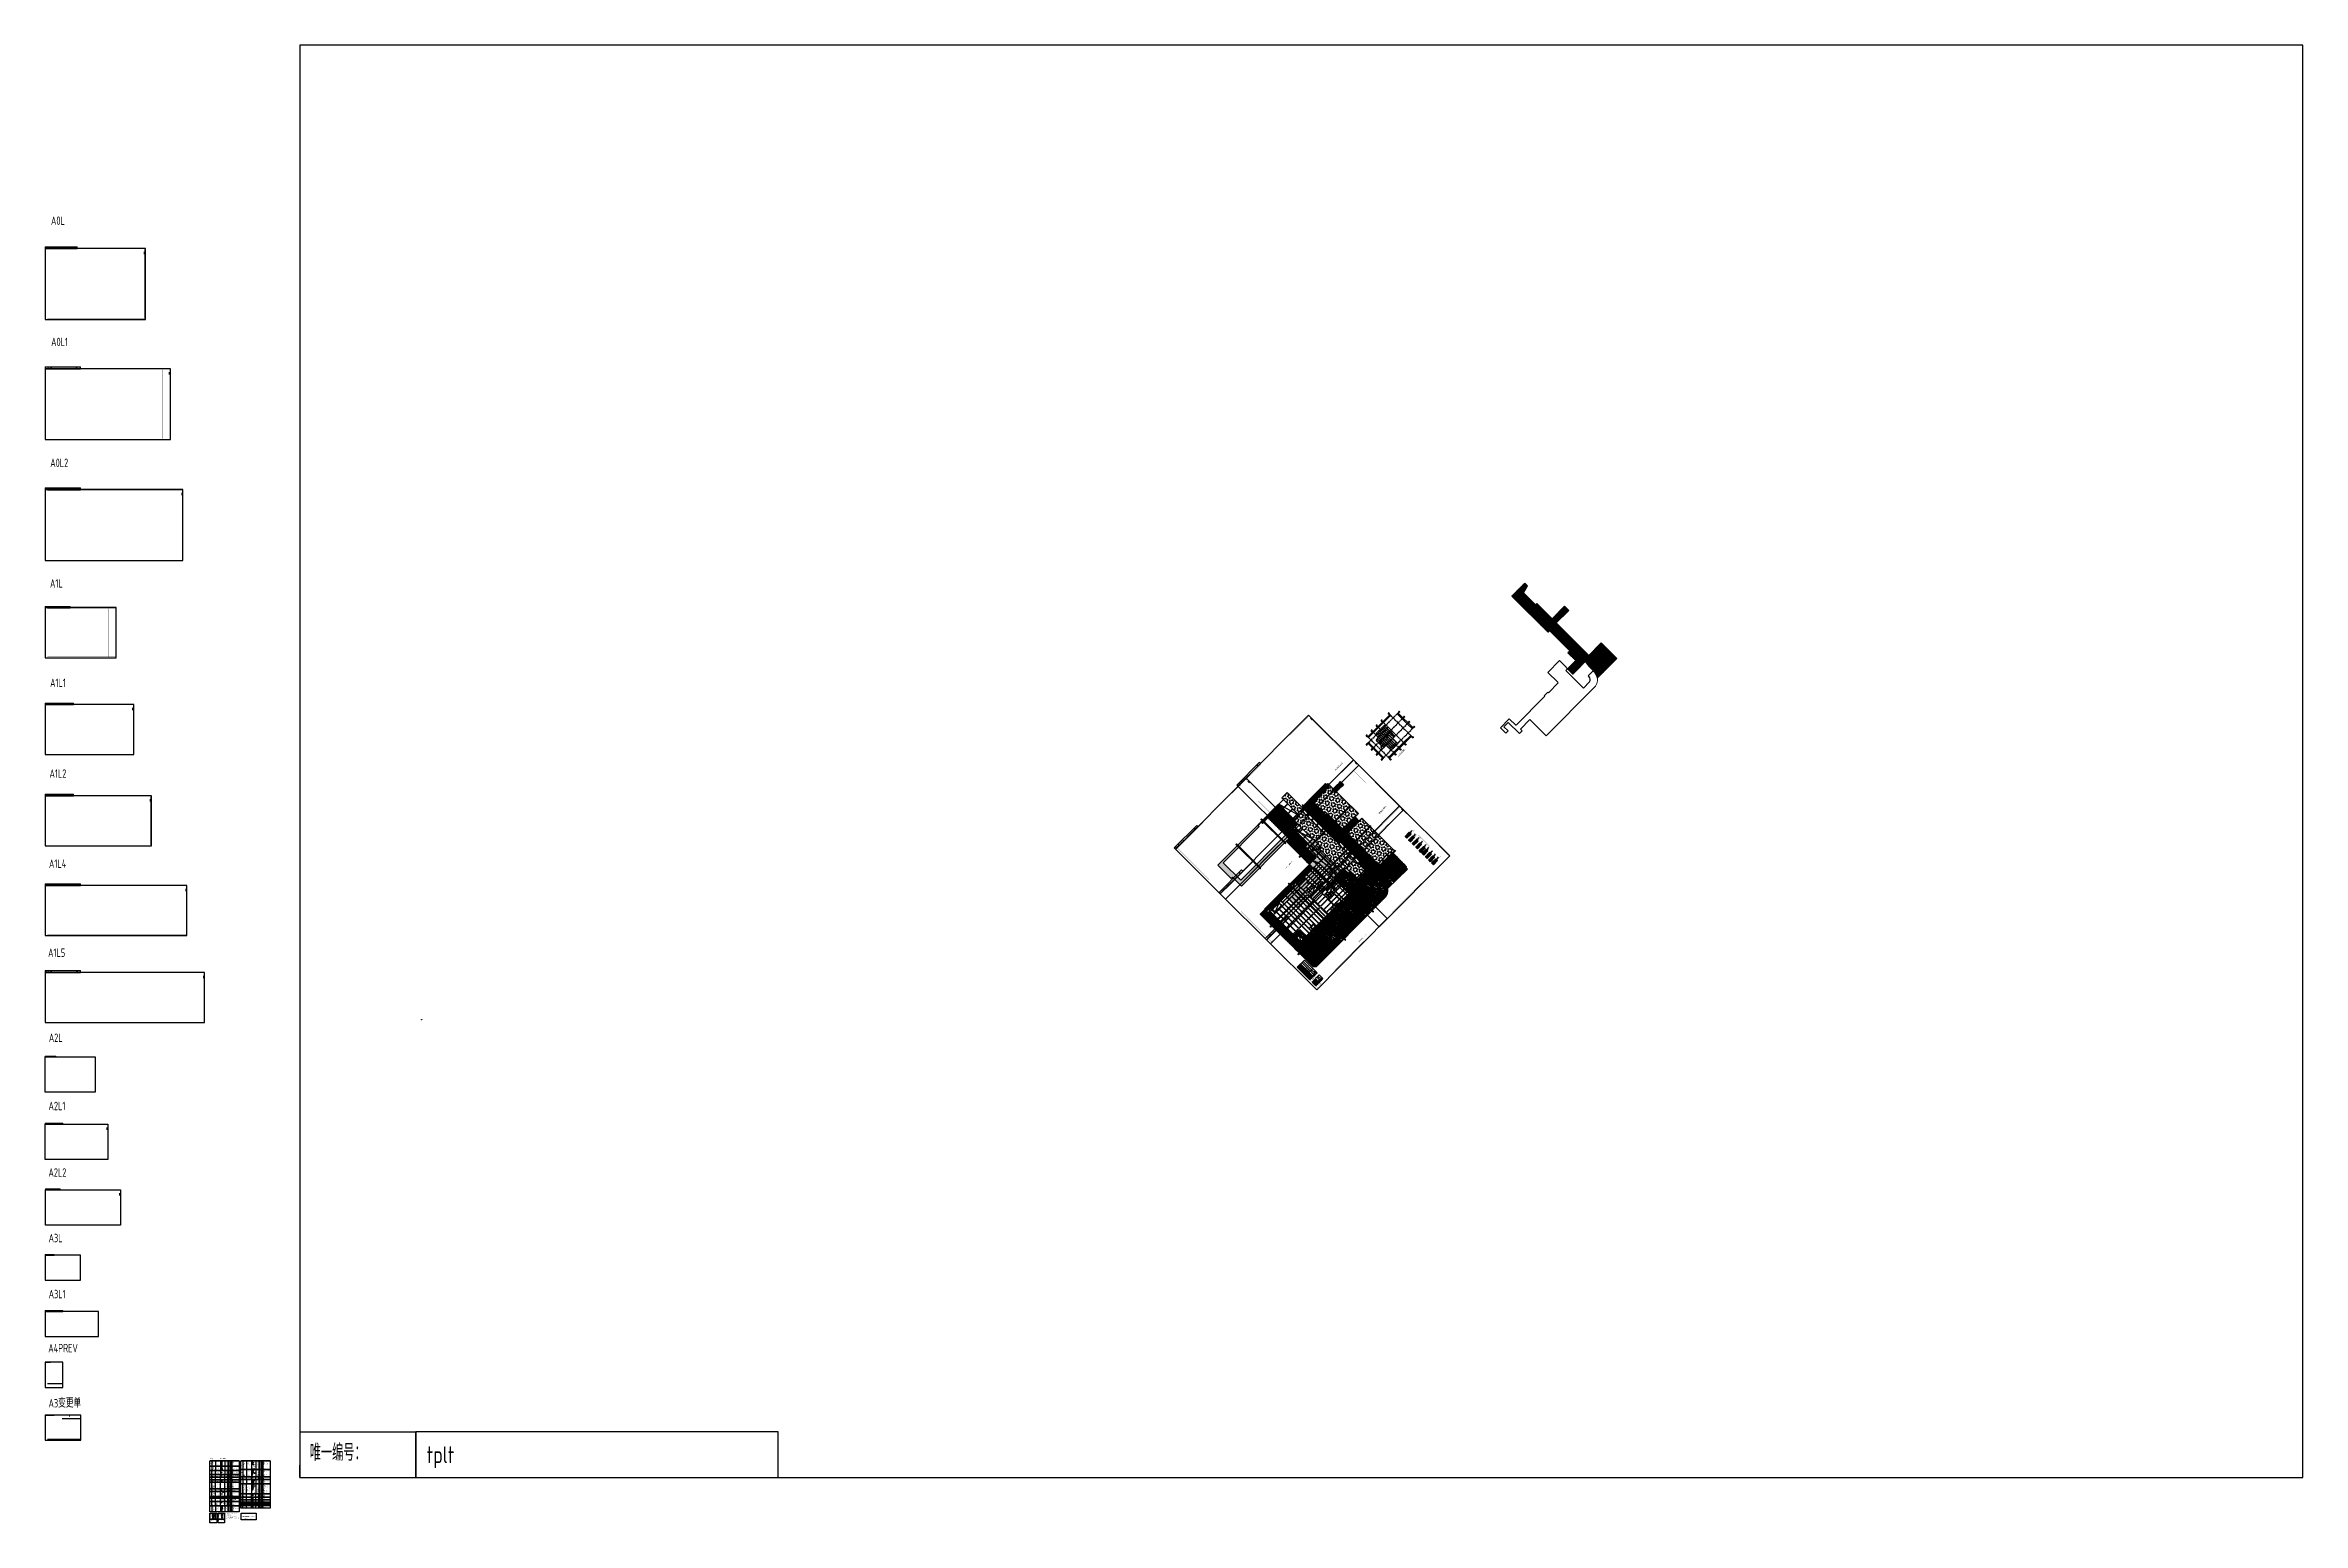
# Model space of a CAD drawing. Extents: x 175043 to 520012312, y -19343 to 3500891844.
# Drawn here: x 517332159 to 520012312, y 3499138129 to 3500891844 of the extents above; entities outside this region: 1.
import ezdxf
from ezdxf.enums import TextEntityAlignment as Align

# ---------------------------------------------------------------- set-up
doc = ezdxf.new("R2010")
doc.units = 0
doc.header["$LTSCALE"] = 1000
doc.header["$MEASUREMENT"] = 0
for name, pattern in [('__附着_A09-地下室平面_TEN25IWV_设计区$0$CENTER', [2, 1.25, -0.25, 0.25, -0.25]), ('__附着_A09-地下室平面_TEN25IWV_设计区$0$DOTE', [2.42, 2, -0.2, 0.02, -0.2]), ('CENTER', [2, 1.25, -0.25, 0.25, -0.25]), ('DASHED', [0.75, 0.5, -0.25]), ('DASHED2', [0.375, 0.25, -0.125])]:
    doc.linetypes.add(name, pattern=pattern)
doc.layers.get('0').update_dxf_attribs({"linetype": 'CONTINUOUS'})
for name, color, linetype, plot in [('0_修订云线', 1, 'CONTINUOUS', False), ('C-XREF-PONT', 7, 'CONTINUOUS', False), ('C-XREF-SLCT', 7, 'CONTINUOUS', False), ('S02-levl-酒店_SEN24J8T_设计区$0$S_POST_OTHE', 110, 'CONTINUOUS', False), ('S_CAL_ASSI', 6, 'CONTINUOUS', False), ('S_POST_OTHE', 110, 'CONTINUOUS', False), ('内框', 8, 'CONTINUOUS', False)]:
    doc.layers.add(name, color=color, linetype=linetype, plot=plot)
for name, color, linetype in [('__附着_A09-地下室平面_TEN25IWV_设计区$0$AD-AXIS-CRCL', 3, 'CONTINUOUS'), ('__附着_A09-地下室平面_TEN25IWV_设计区$0$AD-AXIS-DIMS', 3, 'CONTINUOUS'), ('__附着_A09-地下室平面_TEN25IWV_设计区$0$AD-AXIS-NUMB', 255, 'CONTINUOUS'), ('__附着_A09-地下室平面_TEN25IWV_设计区$0$XD-AXIS-AXIS', 1, '__附着_A09-地下室平面_TEN25IWV_设计区$0$CENTER'), ('AD-LEVL-HIGH', 61, 'CONTINUOUS'), ('AD-NOTE-HOLE', 51, 'CONTINUOUS'), ('AE-EQPM-TOLT', 70, 'CONTINUOUS'), ('C-WIPEOUT', 240, 'CONTINUOUS'), ('C-XREF-EXT', 7, 'CONTINUOUS'), ('C-XREF-INT', 7, 'CONTINUOUS'), ('S-POST-POUR_后浇带', 20, 'CONTINUOUS'), ('S02-levl-酒店_SEN24J8T_设计区$0$S02-levl_SEN243LM_设计区$0$S_TABL', 83, 'CONTINUOUS'), ('S02-levl-酒店_SEN24J8T_设计区$0$SD_TABL_NUMB', 7, 'CONTINUOUS'), ('S_AXIS', 8, 'CENTER'), ('S_AXIS_DIMS', 3, 'CONTINUOUS'), ('S_AXIS_NUMB', 7, 'CONTINUOUS'), ('S_BASE', 255, 'CONTINUOUS'), ('S_BASE_DASH', 255, 'DASHED2'), ('S_BASE_DIMS', 81, 'CONTINUOUS'), ('S_BASE_EQPM', 201, 'CONTINUOUS'), ('S_BASE_NUMB', 7, 'CONTINUOUS'), ('S_BASE_PIT', 201, 'CONTINUOUS'), ('S_BASE_PIT_DASH', 201, 'DASHED'), ('S_BEAM', 4, 'DASHED'), ('S_BEAM_REIN', 1, 'CONTINUOUS'), ('S_BEAM_SECD', 5, 'DASHED'), ('S_BEAM_SECD_TEXT_HORZ', 9, 'CONTINUOUS'), ('S_BEAM_SECD_TEXT_VERT', 211, 'CONTINUOUS'), ('S_BEAM_TEXT_HORZ', 7, 'CONTINUOUS'), ('S_BEAM_TEXT_VERT', 41, 'CONTINUOUS'), ('S_BEAM_WALL', 5, 'DASHED'), ('S_BEAM_WALL_TEXT', 91, 'CONTINUOUS'), ('S_BEAM_XL_TEXT_HORZ', 141, 'CONTINUOUS'), ('S_BEAM_XL_TEXT_VERT', 191, 'CONTINUOUS'), ('S_BRIK', 52, 'CONTINUOUS'), ('S_BRIK_BEAM', 4, 'DASHED'), ('S_BRIK_BEAM_TEXT', 7, 'CONTINUOUS'), ('S_BRIK_COLU', 2, 'CONTINUOUS'), ('S_BRIK_COLU_HACH', 30, 'CONTINUOUS'), ('S_BRIK_COLU_TEXT', 41, 'CONTINUOUS'), ('S_BRIK_HACH', 254, 'CONTINUOUS'), ('S_BURY', 7, 'CONTINUOUS'), ('S_BURY_DASH', 7, 'DASHED'), ('S_BURY_REIN', 1, 'CONTINUOUS'), ('S_COLU', 2, 'CONTINUOUS'), ('S_COLU_BELW_DASH', 40, 'DASHED'), ('S_COLU_CAP_TEXT', 81, 'CONTINUOUS'), ('S_COLU_DIMS', 3, 'CONTINUOUS'), ('S_COLU_HACH', 15, 'CONTINUOUS'), ('S_COLU_TEXT', 7, 'CONTINUOUS'), ('S_CONS_COLU', 200, 'CONTINUOUS'), ('S_CONS_COLU_HACH', 7, 'CONTINUOUS'), ('S_CONS_COLU_TEXT', 41, 'CONTINUOUS'), ('S_DETL', 7, 'CONTINUOUS'), ('S_DETL_AXIS', 8, 'CENTER'), ('S_DETL_AXIS_DIMS', 3, 'CONTINUOUS'), ('S_DETL_AXIS_NUMB', 7, 'CONTINUOUS'), ('S_DETL_DASH', 9, 'DASHED'), ('S_DETL_DIMS', 83, 'CONTINUOUS'), ('S_DETL_HACH', 254, 'CONTINUOUS'), ('S_DETL_REIN', 1, 'CONTINUOUS'), ('S_DETL_REIN_PONT', 6, 'CONTINUOUS'), ('S_DETL_TEXT', 161, 'CONTINUOUS'), ('S_DETL_THIN', 43, 'CONTINUOUS'), ('S_DETL_TOPC', 51, 'CONTINUOUS'), ('S_FLOR_ENHN', 91, 'DASHED'), ('S_FLOR_LEVL', 7, 'CONTINUOUS'), ('S_FLOR_STRP', 160, 'DASHED'), ('S_FLOR_STRP_CTXT', 7, 'CONTINUOUS'), ('S_FLOR_STRP_MTXT', 41, 'CONTINUOUS'), ('S_FLOR_TEXT', 51, 'CONTINUOUS'), ('S_FLOR_THIK', 7, 'CONTINUOUS'), ('S_FLOR_TUBE', 43, 'DASHED2'), ('S_HELP', 221, 'DASHED'), ('S_HOLE', 201, 'CONTINUOUS'), ('S_HOLE_HACH', 253, 'CONTINUOUS'), ('S_HOLE_TEXT', 201, 'CONTINUOUS'), ('S_INDX', 11, 'CONTINUOUS'), ('S_LEVL', 41, 'CONTINUOUS'), ('S_OBSV', 7, 'CONTINUOUS'), ('S_PILE', 6, 'CONTINUOUS'), ('S_PILE_CENT', 7, 'CONTINUOUS'), ('S_PILE_HACH', 253, 'CONTINUOUS'), ('S_PILE_NUMB', 7, 'CONTINUOUS'), ('S_PLAN_DASH', 255, 'DASHED'), ('S_PLAN_DIMS', 3, 'CONTINUOUS'), ('S_PLAN_HACH', 254, 'CONTINUOUS'), ('S_PLAN_MIDL', 255, 'CONTINUOUS'), ('S_PLAN_REIN', 1, 'CONTINUOUS'), ('S_PLAN_TEXT', 7, 'CONTINUOUS'), ('S_PLAN_THIK', 6, 'CONTINUOUS'), ('S_PLAN_THIN', 83, 'CONTINUOUS'), ('S_PLAN_TOPC', 7, 'CONTINUOUS'), ('S_POST_CHAG', 50, 'CONTINUOUS'), ('S_PSPR', 43, 'CONTINUOUS'), ('S_STAR', 243, 'CONTINUOUS'), ('S_STAR_TEXT', 51, 'CONTINUOUS'), ('S_STEL_BEAM_CONS', 4, 'CONTINUOUS'), ('S_STEL_BEAM_DASH', 4, 'DASHED2'), ('S_STEL_BOLT', 7, 'CONTINUOUS'), ('S_STEL_COLU_CONS', 2, 'CONTINUOUS'), ('S_STEL_COLU_DASH', 2, 'DASHED2'), ('S_STEL_COLU_HACH', 15, 'CONTINUOUS'), ('S_STEL_WELD', 7, 'CONTINUOUS'), ('S_TABL', 83, 'CONTINUOUS'), ('S_TABL_LEVL', 1, 'CONTINUOUS'), ('S_TABL_NUMB', 7, 'CONTINUOUS'), ('S_WALL', 2, 'CONTINUOUS'), ('S_WALL_BELW_DASH', 40, 'DASHED2'), ('S_WALL_DETL', 140, 'CONTINUOUS'), ('S_WALL_DETL_HACH', 30, 'CONTINUOUS'), ('S_WALL_DETL_NUMB', 7, 'CONTINUOUS'), ('S_WALL_HACH', 30, 'CONTINUOUS'), ('S_WALL_OTHE', 55, 'CONTINUOUS'), ('S_WALL_OTHE_HACH', 33, 'CONTINUOUS'), ('S_WALL_UNSD_HACH', 43, 'CONTINUOUS')]:
    doc.layers.add(name, color=color, linetype=linetype)
for name, color, linetype, lineweight in [('DIM', 3, 'CONTINUOUS', 0), ('板边界', 1, 'CONTINUOUS', 0), ('砼梁', 4, 'CONTINUOUS', 18)]:
    doc.layers.add(name, color=color, linetype=linetype, lineweight=lineweight)
doc.styles.add('__附着_A09-地下室平面_TEN25IWV_设计区$0$TH-STYLE1', font='Tssdeng.shx', dxfattribs={"width": 0.7, "bigfont": 'Tssdchn.shx'})
doc.styles.add('__附着_A09-地下室平面_TEN25IWV_设计区$0$TH-STYLE3', font='tssdeng.shx', dxfattribs={"width": 0.7, "bigfont": 'tssdchn.shx'})
doc.styles.add('Acs', font='Tssdeng.shx', dxfattribs={"width": 0.7, "bigfont": 'Tssdchn.shx'})
doc.styles.add('S02-levl-酒店_SEN24J8T_设计区$0$S02-levl_SEN243LM_设计区$0$TH-STYLE1', font='Tssdeng.shx', dxfattribs={"width": 0.7, "bigfont": 'Tssdchn.shx'})
doc.styles.add('S02-levl-酒店_SEN24J8T_设计区$0$TH-STYLE3', font='tssdeng.shx', dxfattribs={"width": 0.7, "bigfont": 'tssdchn.shx'})
doc.styles.add('TH-STYLE1', font='Tssdeng.shx', dxfattribs={"width": 0.7, "bigfont": 'Tssdchn.shx'})
doc.styles.add('TH-STYLE2', font='', dxfattribs={"width": 0.8})
doc.styles.add('TH-STYLE3', font='tssdeng.shx', dxfattribs={"width": 0.7, "bigfont": 'tssdchn.shx'})
doc.styles.add('样式 1', font='Tssdeng.shx', dxfattribs={"width": 0.7, "bigfont": 'Tssdchn.shx'})
doc.styles.add('样式 1_yjk', font='Tssdeng.shx', dxfattribs={"width": 0.7, "bigfont": 'Tssdchn.shx'})
doc.styles.add('黑体', font='simhei.ttf')
doc.styles.get('TH-STYLE2').set_extended_font_data('STXihei')
doc.dimstyles.new('__附着_A09-地下室平面_TEN25IWV_设计区$0$TH-DIM150', dxfattribs={"dimscale": 150, "dimtxt": 2.5, "dimasz": 2, "dimexe": 1, "dimexo": 1, "dimgap": 0.8, "dimtad": 1, "dimdec": 0, "dimdsep": 46, "dimtxsty": '__附着_A09-地下室平面_TEN25IWV_设计区$0$TH-STYLE3', "dimblk1": '__附着_A09-地下室平面_TEN25IWV_设计区$0$_ArchTick', "dimblk2": '__附着_A09-地下室平面_TEN25IWV_设计区$0$_ArchTick', "dimsah": 1, "dimcen": -1, "dimclrd": 256, "dimclre": 256, "dimclrt": 256, "dimazin": 0, "dimtfac": 1, "dimtdec": 0, "dimtix": 1, "dimtmove": 2, "dimatfit": 0, "dimldrblk": '__附着_A09-地下室平面_TEN25IWV_设计区$0$_ArchTick', "dimfxl": 0, "dimtolj": 1, "dimtzin": 0, "dimlwd": -1, "dimlwe": -1, "dimarcsym": 0})
doc.dimstyles.new('TSSD_100_100', dxfattribs={"dimtxt": 300, "dimasz": 150, "dimexe": 150, "dimexo": 200, "dimgap": 100, "dimtad": 1, "dimdec": 1, "dimdsep": 46, "dimtxsty": 'TH-STYLE3', "dimblk": 'ARCHTICK', "dimcen": -100, "dimdle": 75, "dimclrt": 7, "dimadec": 0, "dimazin": 0, "dimtfac": 1, "dimtdec": 1, "dimtix": 1, "dimtmove": 2, "dimatfit": 3, "dimldrblk": 'ARCHTICK', "dimfxl": 0, "dimtolj": 1, "dimtzin": 0, "dimarcsym": 0})
doc.dimstyles.new('TSSD_20_100', dxfattribs={"dimtxt": 250, "dimasz": 75, "dimexe": 75, "dimexo": 200, "dimgap": 100, "dimtad": 1, "dimdec": 3, "dimlfac": 0.2, "dimdsep": 46, "dimtxsty": 'TH-STYLE1', "dimblk": 'ARCHTICK', "dimcen": -100, "dimdle": 75, "dimclrt": 7, "dimadec": 0, "dimazin": 0, "dimtfac": 1, "dimtdec": 3, "dimtix": 1, "dimtmove": 2, "dimatfit": 3, "dimldrblk": 'ARCHTICK', "dimfxl": 0, "dimtolj": 1, "dimtzin": 0, "dimarcsym": 0})
doc.dimstyles.new('TSSD_20_20', dxfattribs={"dimscale": 0.2, "dimtxt": 250, "dimasz": 75, "dimexe": 75, "dimexo": 200, "dimgap": 100, "dimtad": 1, "dimdec": 3, "dimdsep": 46, "dimtxsty": 'TH-STYLE1', "dimblk": 'ARCHTICK', "dimcen": -100, "dimdle": 75, "dimclrt": 7, "dimadec": 0, "dimazin": 0, "dimtfac": 1, "dimtdec": 3, "dimtix": 1, "dimtmove": 2, "dimatfit": 3, "dimldrblk": 'ARCHTICK', "dimfxl": 0, "dimtolj": 1, "dimtzin": 0, "dimarcsym": 0})
doc.dimstyles.new('TSSD_25_100', dxfattribs={"dimtxt": 250, "dimasz": 75, "dimexe": 75, "dimexo": 200, "dimgap": 100, "dimtad": 1, "dimdec": 3, "dimlfac": 0.25, "dimdsep": 46, "dimtxsty": 'TH-STYLE1', "dimblk": 'ARCHTICK', "dimcen": -100, "dimdle": 75, "dimclrt": 7, "dimadec": 0, "dimazin": 0, "dimtfac": 1, "dimtdec": 3, "dimtix": 1, "dimtmove": 2, "dimatfit": 3, "dimldrblk": 'ARCHTICK', "dimfxl": 0, "dimtolj": 1, "dimtzin": 0, "dimarcsym": 0})
doc.dimstyles.new('TSSD_25_25', dxfattribs={"dimscale": 0.25, "dimtxt": 250, "dimasz": 75, "dimexe": 75, "dimexo": 200, "dimgap": 100, "dimtad": 1, "dimdec": 3, "dimdsep": 46, "dimtxsty": 'TH-STYLE1', "dimblk": 'ARCHTICK', "dimcen": -100, "dimdle": 75, "dimclrt": 7, "dimadec": 0, "dimazin": 0, "dimtfac": 1, "dimtdec": 3, "dimtix": 1, "dimtmove": 2, "dimatfit": 3, "dimldrblk": 'ARCHTICK', "dimfxl": 0, "dimtolj": 1, "dimtzin": 0, "dimarcsym": 0})
doc.dimstyles.new('TSSD_30_100', dxfattribs={"dimtxt": 250, "dimasz": 75, "dimexe": 75, "dimexo": 200, "dimgap": 100, "dimtad": 1, "dimdec": 3, "dimlfac": 0.3, "dimdsep": 46, "dimtxsty": 'TH-STYLE1', "dimblk": 'ARCHTICK', "dimcen": -100, "dimdle": 75, "dimclrt": 7, "dimadec": 0, "dimazin": 0, "dimtfac": 1, "dimtdec": 3, "dimtix": 1, "dimtmove": 2, "dimatfit": 3, "dimldrblk": 'ARCHTICK', "dimfxl": 0, "dimtolj": 1, "dimtzin": 0, "dimarcsym": 0})
doc.dimstyles.new('TSSD_30_30', dxfattribs={"dimscale": 0.3, "dimtxt": 250, "dimasz": 75, "dimexe": 75, "dimexo": 200, "dimgap": 100, "dimtad": 1, "dimdec": 3, "dimdsep": 46, "dimtxsty": 'TH-STYLE1', "dimblk": 'ARCHTICK', "dimcen": -100, "dimdle": 75, "dimclrt": 7, "dimadec": 0, "dimazin": 0, "dimtfac": 1, "dimtdec": 3, "dimtix": 1, "dimtmove": 2, "dimatfit": 3, "dimldrblk": 'ARCHTICK', "dimfxl": 0, "dimtolj": 1, "dimtzin": 0, "dimarcsym": 0})
doc.dimstyles.new('TSSD_40_100', dxfattribs={"dimtxt": 250, "dimasz": 75, "dimexe": 75, "dimexo": 200, "dimgap": 100, "dimtad": 1, "dimdec": 3, "dimlfac": 0.4, "dimdsep": 46, "dimtxsty": 'TH-STYLE1', "dimblk": 'ARCHTICK', "dimcen": -100, "dimdle": 75, "dimclrt": 7, "dimadec": 0, "dimazin": 0, "dimtfac": 1, "dimtdec": 3, "dimtix": 1, "dimtmove": 2, "dimatfit": 3, "dimldrblk": 'ARCHTICK', "dimfxl": 0, "dimtolj": 1, "dimtzin": 0, "dimarcsym": 0})
doc.dimstyles.new('TSSD_40_40', dxfattribs={"dimscale": 0.4, "dimtxt": 250, "dimasz": 75, "dimexe": 75, "dimexo": 200, "dimgap": 100, "dimtad": 1, "dimdec": 3, "dimdsep": 46, "dimtxsty": 'TH-STYLE1', "dimblk": 'ARCHTICK', "dimcen": -100, "dimdle": 75, "dimclrt": 7, "dimadec": 0, "dimazin": 0, "dimtfac": 1, "dimtdec": 3, "dimtix": 1, "dimtmove": 2, "dimatfit": 3, "dimldrblk": 'ARCHTICK', "dimfxl": 0, "dimtolj": 1, "dimtzin": 0, "dimarcsym": 0})
doc.dimstyles.new('TSSD_50_100', dxfattribs={"dimtxt": 250, "dimasz": 75, "dimexe": 75, "dimexo": 200, "dimgap": 100, "dimtad": 1, "dimdec": 3, "dimlfac": 0.5, "dimdsep": 46, "dimtxsty": 'TH-STYLE1', "dimblk": 'ARCHTICK', "dimcen": -100, "dimdle": 75, "dimclrt": 7, "dimadec": 0, "dimazin": 0, "dimtfac": 1, "dimtdec": 3, "dimtix": 1, "dimtmove": 2, "dimatfit": 3, "dimldrblk": 'ARCHTICK', "dimfxl": 0, "dimtolj": 1, "dimtzin": 0, "dimarcsym": 0})
doc.dimstyles.new('TSSD_50_50', dxfattribs={"dimscale": 0.5, "dimtxt": 250, "dimasz": 75, "dimexe": 75, "dimexo": 200, "dimgap": 100, "dimtad": 1, "dimdec": 3, "dimdsep": 46, "dimtxsty": 'TH-STYLE1', "dimblk": 'ARCHTICK', "dimcen": -100, "dimdle": 75, "dimclrt": 7, "dimadec": 0, "dimazin": 0, "dimtfac": 1, "dimtdec": 3, "dimtix": 1, "dimtmove": 2, "dimatfit": 3, "dimldrblk": 'ARCHTICK', "dimfxl": 0, "dimtolj": 1, "dimtzin": 0, "dimarcsym": 0})
pattern_1 = [(45.1573, (518774045.8, 3499953226.2), (-2302.694, 2290.08), [1875, -1875]), (105.1573, (518774045.8, 3499953226.2), (-3134.616, -849.15), [1875, -1875]), (165.1573, (518773555.5, 3499955036), (-831.92, -3139.23), [1875, -1875])]
pattern_2 = [(90.1577, (518805312.8, 3499858453.3), (-1249.9953, -3.4406), []), (180.1577, (518805312.8, 3499858453.3), (3.4406, -1249.9953), [])]
pattern_3 = [(105.15767, (518805312.76, 3499858453.3), (-362.4879, 96.06), [187.5, -187.5]), (165.15767, (518805312.76, 3499858453.3), (-264.4344, -265.8937), [187.5, -187.5]), (45.15767, (518805131.5, 3499858501.32), (-98.0535, 361.9537), [187.5, -187.5])]

# ---------------------------------------------------------------- blocks, each defined once
blk = doc.blocks.new('_WELD006')
at = {"color": 0, "linetype": 'ByBlock'}
for p, q in [((0, 0), (0, 0.5)), ((0.4, 0), (0.4, 0.5))]:
    blk.add_line(p, q, dxfattribs=at)
blk = doc.blocks.new('Num')
blk.add_circle((0, 0), 250)
at = {"style": 'TH-STYLE1', "width": 0.7, "flags": 8}
blk.add_attdef('N', text='', height=250, dxfattribs=at).set_placement((0, -120), align=Align.CENTER)
blk = doc.blocks.new('B-Num')
blk.add_circle((29, 399), 400)
at = {"style": 'TH-STYLE1', "width": 0.7, "flags": 8}
blk.add_attdef('LBN', text='', height=250, dxfattribs=at).set_placement((29, 278), align=Align.CENTER)
blk = doc.blocks.new('B-th')
at = {"layer": 'S_FLOR_THIK', "color": 7, "extrusion": (0, 0, -1)}
blk.add_ellipse((86, 189), major_axis=(-302, 0), ratio=0.65343269, dxfattribs=at)
at = {"style": 'TH-STYLE1', "width": 0.7, "flags": 8}
blk.add_attdef('BTH', text='', height=250, dxfattribs=at).set_placement((87, 80), align=Align.CENTER)
blk = doc.blocks.new('ts_axno')
at = {"color": 0, "linetype": 'ByBlock', "lineweight": -2}
blk.add_circle((0, 0), 0.5, dxfattribs=at)
at = {"color": 0, "linetype": 'ByBlock', "lineweight": -2, "style": 'TH-STYLE1', "width": 0.8}
blk.add_attdef('A', text='', height=0.6, dxfattribs=at).set_placement((0, 0), align=Align.MIDDLE_CENTER)
blk = doc.blocks.new('INDX')
at = {"layer": 'S_INDX'}
blk.add_line((-1000, 0), (0, 0), dxfattribs=at)
at = {"layer": 'S_INDX', "xscale": 1000, "yscale": 1000, "zscale": 1000}
blk.add_blockref('ts_axno', (-500, 0), dxfattribs=at)
at = {"style": 'TH-STYLE2', "width": 0.8, "flags": 8}
for tag, p in [('N', (-494, 112)), ('PN', (-494, -352))]:
    blk.add_attdef(tag, text='', height=250, dxfattribs=at).set_placement(p, align=Align.CENTER)
blk = doc.blocks.new('BGC2')
for p, q in [((-200, 200), (-300, 100)), ((-100, 200), (-300, 0)), ((0, 200), (-200, 0)), ((0, 100), (-200, -100)), ((0, 0), (-200, -200)), ((100, 0), (-100, -200)), ((200, 0), (0, -200)), ((300, 0), (100, -200)), ((300, -100), (200, -200))]:
    blk.add_line(p, q)
at = {"const_width": 25}
blk.add_lwpolyline([(-300, 200), (0, 200), (0, 0), (300, 0)], dxfattribs=at)
at = {"style": 'TH-STYLE1', "width": 0.703625}
blk.add_attdef('BGC', text='', height=250, dxfattribs=at).set_placement((50, 50), (300, 50), align=Align.FIT)
blk = doc.blocks.new('asno1')
at = {"const_width": 70}
blk.add_lwpolyline([(193767, 20874, -1), (193767, 19874, -1), (193767, 20874, -1)], format="xyb", dxfattribs=at)
at = {"color": 0, "linetype": 'ByBlock', "lineweight": -2, "style": 'TH-STYLE1', "width": 0.7}
blk.add_attdef('A', text='', height=600, dxfattribs=at).set_placement((193767, 20374), align=Align.MIDDLE_CENTER)
blk = doc.blocks.new('GoodwayInsertPoint')
for p, q in [((-100, 0), (100, 0)), ((0, -100), (0, 100))]:
    blk.add_line(p, q)
blk.add_circle((0, 0), 50)
blk = doc.blocks.new('INDX-1')
at = {"const_width": 40}
blk.add_lwpolyline([(-99299, 121357), (-99299, 121957)], dxfattribs=at)
at = {"style": 'TH-STYLE2', "width": 0.8}
blk.add_attdef('N', text='', height=350, dxfattribs=at).set_placement((-99199, 121957), align=Align.TOP_LEFT)
blk = doc.blocks.new('CHAG')
at = {"layer": 'S_POST_CHAG', "color": 1}
blk.add_lwpolyline([(0, 289), (-250, -144), (250, -144)], close=True, dxfattribs=at)
at = {"layer": 'S_POST_CHAG', "style": 'TH-STYLE1', "width": 0.8}
blk.add_attdef('03', text='', height=250, dxfattribs=at).set_placement((0, 0), align=Align.MIDDLE)
blk = doc.blocks.new('tc')
for p, q in [((-307, -402), (0, 0)), ((-157, -402), (150, 0)), ((-7, -402), (300, 0)), ((342, -402), (649, 0)), ((509, -183), (369, 0)), ((492, -402), (799, 0)), ((642, -402), (949, 0)), ((1268, -402), (960, 0)), ((226, -402), (109, -249)), ((359, -379), (184, -151)), ((434, -281), (259, -53)), ((818, -402), (730, -287)), ((968, -402), (805, -189)), ((1118, -402), (880, -91))]:
    blk.add_line(p, q)
blk = doc.blocks.new('*U15')
for p, q in [((-250, 250), (250, 250)), ((0, 0), (-250, 250)), ((-250, 0), (250, 0)), ((0, 0), (250, 250))]:
    blk.add_line(p, q)
blk.add_lwpolyline([(1000, 572), (0, 572), (0, 0)])
at = {"style": 'TH-STYLE1', "width": 0.7, "flags": 8}
blk.add_attdef('BG', (4, 632), '', height=250, dxfattribs=at)
blk = doc.blocks.new('*U16')
for p, q in [((-250, 250), (250, 250)), ((0, 0), (-250, 250)), ((-250, 0), (250, 0)), ((0, 0), (250, 250)), ((250, 250), (1112, 250))]:
    blk.add_line(p, q)
at = {"style": 'TH-STYLE1', "width": 0.7, "flags": 8}
blk.add_attdef('BG', (88, 310), '', height=250, dxfattribs=at)
blk = doc.blocks.new('*U20')
at = {"layer": 'S_PILE'}
blk.add_lwpolyline([(-125, 125), (125, 125), (125, -125), (-125, -125)], close=True, dxfattribs=at)
at = {"layer": 'S_PILE_CENT'}
for p, q in [((-225, 0), (225, 0)), ((0, 225), (0, -225))]:
    blk.add_line(p, q, dxfattribs=at)
blk = doc.blocks.new('*U19')
at = {"layer": 'S_PILE'}
blk.add_circle((0, 0), 200, dxfattribs=at)
at = {"layer": 'S_PILE_CENT'}
for p, q in [((-300, 0), (300, 0)), ((0, 300), (0, -300))]:
    blk.add_line(p, q, dxfattribs=at)
blk = doc.blocks.new('d')
at = {"const_width": 50}
blk.add_lwpolyline([(-25, 0, 1), (25, 0, 1)], format="xyb", close=True, dxfattribs=at)
blk = doc.blocks.new('asno2')
blk.add_circle((193767, 17435), 400)
at = {"color": 0, "linetype": 'ByBlock', "lineweight": -2, "style": 'TH-STYLE1', "width": 0.7}
blk.add_attdef('A', text='', height=480, dxfattribs=at).set_placement((193767, 17435), align=Align.MIDDLE_CENTER)
blk = doc.blocks.new('_ArchTick')
at = {"color": 0, "const_width": 0.25}
blk.add_lwpolyline([(-1, -1), (1, 1)], dxfattribs=at)
blk = doc.blocks.new('*D24')
at = {"layer": 'S_PLAN_DIMS', "color": 0, "lineweight": -2, "transparency": 16777216}
for p, q in [((517531678, 3499148050), (517532828, 3499148050)), ((517531753, 3499148385), (517531753, 3499147900)), ((517532753, 3499148385), (517532753, 3499147900))]:
    blk.add_line(p, q, dxfattribs=at)
at = {"layer": 'S_PLAN_DIMS', "color": 0, "lineweight": -2, "transparency": 16777216, "xscale": 150, "yscale": 150, "zscale": 150, "rotation": 180}
blk.add_blockref('_ArchTick', (517531753, 3499148050), dxfattribs=at)
at = {"layer": 'S_PLAN_DIMS', "color": 0, "lineweight": -2, "transparency": 16777216, "xscale": 150, "yscale": 150, "zscale": 150}
blk.add_blockref('_ArchTick', (517532753, 3499148050), dxfattribs=at)
at = {"layer": 'S_PLAN_DIMS', "color": 7, "transparency": 16777216, "insert": (517532253, 3499148300), "char_height": 300, "attachment_point": 5, "style": 'TH-STYLE3'}
blk.add_mtext('\\A1;1000', dxfattribs=at)
blk = doc.blocks.new('*D25')
at = {"layer": 'S_PLAN_DIMS', "color": 0, "lineweight": -2, "transparency": 16777216}
for p, q in [((517531723, 3499146032), (517532783, 3499146032)), ((517531753, 3499146274), (517531753, 3499146002)), ((517532753, 3499146274), (517532753, 3499146002))]:
    blk.add_line(p, q, dxfattribs=at)
at = {"layer": 'S_PLAN_DIMS', "color": 0, "lineweight": -2, "transparency": 16777216, "xscale": 30, "yscale": 30, "zscale": 30, "rotation": 180}
blk.add_blockref('_ArchTick', (517531753, 3499146032), dxfattribs=at)
at = {"layer": 'S_PLAN_DIMS', "color": 0, "lineweight": -2, "transparency": 16777216, "xscale": 30, "yscale": 30, "zscale": 30}
blk.add_blockref('_ArchTick', (517532753, 3499146032), dxfattribs=at)
at = {"layer": 'S_PLAN_DIMS', "color": 7, "transparency": 16777216, "insert": (517532253, 3499146123), "char_height": 100, "attachment_point": 5, "style": 'TH-STYLE1'}
blk.add_mtext('\\A1;1000', dxfattribs=at)
blk = doc.blocks.new('*D26')
at = {"layer": 'S_PLAN_DIMS', "color": 0, "lineweight": -2, "transparency": 16777216}
for p, q in [((517531731, 3499145015), (517532776, 3499145015)), ((517531753, 3499145263), (517531753, 3499144992)), ((517532753, 3499145263), (517532753, 3499144992))]:
    blk.add_line(p, q, dxfattribs=at)
at = {"layer": 'S_PLAN_DIMS', "color": 0, "lineweight": -2, "transparency": 16777216, "xscale": 22.5, "yscale": 22.5, "zscale": 22.5, "rotation": 180}
blk.add_blockref('_ArchTick', (517531753, 3499145015), dxfattribs=at)
at = {"layer": 'S_PLAN_DIMS', "color": 0, "lineweight": -2, "transparency": 16777216, "xscale": 22.5, "yscale": 22.5, "zscale": 22.5}
blk.add_blockref('_ArchTick', (517532753, 3499145015), dxfattribs=at)
at = {"layer": 'S_PLAN_DIMS', "color": 7, "transparency": 16777216, "insert": (517532253, 3499145083), "char_height": 75, "attachment_point": 5, "style": 'TH-STYLE1'}
blk.add_mtext('\\A1;1000', dxfattribs=at)
blk = doc.blocks.new('*D27')
at = {"layer": 'S_PLAN_DIMS', "color": 0, "lineweight": -2, "transparency": 16777216}
for p, q in [((517541565, 3499147942), (517542715, 3499147942)), ((517541640, 3499148277), (517541640, 3499147792)), ((517542640, 3499148277), (517542640, 3499147792))]:
    blk.add_line(p, q, dxfattribs=at)
at = {"layer": 'S_PLAN_DIMS', "color": 0, "lineweight": -2, "transparency": 16777216, "xscale": 150, "yscale": 150, "zscale": 150, "rotation": 180}
blk.add_blockref('_ArchTick', (517541640, 3499147942), dxfattribs=at)
at = {"layer": 'S_PLAN_DIMS', "color": 0, "lineweight": -2, "transparency": 16777216, "xscale": 150, "yscale": 150, "zscale": 150}
blk.add_blockref('_ArchTick', (517542640, 3499147942), dxfattribs=at)
at = {"layer": 'S_PLAN_DIMS', "color": 7, "transparency": 16777216, "insert": (517542140, 3499148192), "char_height": 300, "attachment_point": 5, "style": 'TH-STYLE3'}
blk.add_mtext('\\A1;1000', dxfattribs=at)
blk = doc.blocks.new('*D28')
at = {"layer": 'S_PLAN_DIMS', "color": 0, "lineweight": -2, "transparency": 16777216}
for p, q in [((517541565, 3499145942), (517542715, 3499145942)), ((517541640, 3499146277), (517541640, 3499145867)), ((517542640, 3499146277), (517542640, 3499145867))]:
    blk.add_line(p, q, dxfattribs=at)
at = {"layer": 'S_PLAN_DIMS', "color": 0, "lineweight": -2, "transparency": 16777216, "xscale": 75, "yscale": 75, "zscale": 75, "rotation": 180}
blk.add_blockref('_ArchTick', (517541640, 3499145942), dxfattribs=at)
at = {"layer": 'S_PLAN_DIMS', "color": 0, "lineweight": -2, "transparency": 16777216, "xscale": 75, "yscale": 75, "zscale": 75}
blk.add_blockref('_ArchTick', (517542640, 3499145942), dxfattribs=at)
at = {"layer": 'S_PLAN_DIMS', "color": 7, "transparency": 16777216, "insert": (517542140, 3499146170), "char_height": 250, "attachment_point": 5, "style": 'TH-STYLE1'}
blk.add_mtext('\\A1;400', dxfattribs=at)
blk = doc.blocks.new('*D29')
at = {"layer": 'S_PLAN_DIMS', "color": 0, "lineweight": -2, "transparency": 16777216}
for p, q in [((517541565, 3499144942), (517542715, 3499144942)), ((517541640, 3499145277), (517541640, 3499144867)), ((517542640, 3499145277), (517542640, 3499144867))]:
    blk.add_line(p, q, dxfattribs=at)
at = {"layer": 'S_PLAN_DIMS', "color": 0, "lineweight": -2, "transparency": 16777216, "xscale": 75, "yscale": 75, "zscale": 75, "rotation": 180}
blk.add_blockref('_ArchTick', (517541640, 3499144942), dxfattribs=at)
at = {"layer": 'S_PLAN_DIMS', "color": 0, "lineweight": -2, "transparency": 16777216, "xscale": 75, "yscale": 75, "zscale": 75}
blk.add_blockref('_ArchTick', (517542640, 3499144942), dxfattribs=at)
at = {"layer": 'S_PLAN_DIMS', "color": 7, "transparency": 16777216, "insert": (517542140, 3499145170), "char_height": 250, "attachment_point": 5, "style": 'TH-STYLE1'}
blk.add_mtext('\\A1;300', dxfattribs=at)
blk = doc.blocks.new('*D30')
at = {"layer": 'S_PLAN_DIMS', "color": 0, "lineweight": -2, "transparency": 16777216}
for p, q in [((517541565, 3499143942), (517542715, 3499143942)), ((517541640, 3499144277), (517541640, 3499143867)), ((517542640, 3499144277), (517542640, 3499143867))]:
    blk.add_line(p, q, dxfattribs=at)
at = {"layer": 'S_PLAN_DIMS', "color": 0, "lineweight": -2, "transparency": 16777216, "xscale": 75, "yscale": 75, "zscale": 75, "rotation": 180}
blk.add_blockref('_ArchTick', (517541640, 3499143942), dxfattribs=at)
at = {"layer": 'S_PLAN_DIMS', "color": 0, "lineweight": -2, "transparency": 16777216, "xscale": 75, "yscale": 75, "zscale": 75}
blk.add_blockref('_ArchTick', (517542640, 3499143942), dxfattribs=at)
at = {"layer": 'S_PLAN_DIMS', "color": 7, "transparency": 16777216, "insert": (517542140, 3499144170), "char_height": 250, "attachment_point": 5, "style": 'TH-STYLE1'}
blk.add_mtext('\\A1;250', dxfattribs=at)
blk = doc.blocks.new('*D31')
at = {"layer": 'S_PLAN_DIMS', "color": 0, "lineweight": -2, "transparency": 16777216}
for p, q in [((517541565, 3499142942), (517542715, 3499142942)), ((517541640, 3499143277), (517541640, 3499142867)), ((517542640, 3499143277), (517542640, 3499142867))]:
    blk.add_line(p, q, dxfattribs=at)
at = {"layer": 'S_PLAN_DIMS', "color": 0, "lineweight": -2, "transparency": 16777216, "xscale": 75, "yscale": 75, "zscale": 75, "rotation": 180}
blk.add_blockref('_ArchTick', (517541640, 3499142942), dxfattribs=at)
at = {"layer": 'S_PLAN_DIMS', "color": 0, "lineweight": -2, "transparency": 16777216, "xscale": 75, "yscale": 75, "zscale": 75}
blk.add_blockref('_ArchTick', (517542640, 3499142942), dxfattribs=at)
at = {"layer": 'S_PLAN_DIMS', "color": 7, "transparency": 16777216, "insert": (517542140, 3499143170), "char_height": 250, "attachment_point": 5, "style": 'TH-STYLE1'}
blk.add_mtext('\\A1;200', dxfattribs=at)
blk = doc.blocks.new('*D32')
at = {"layer": 'S_PLAN_DIMS', "color": 0, "lineweight": -2, "transparency": 16777216}
for p, q in [((517531738, 3499143090), (517532768, 3499143090)), ((517531753, 3499143225), (517531753, 3499143075)), ((517532753, 3499143225), (517532753, 3499143075))]:
    blk.add_line(p, q, dxfattribs=at)
at = {"layer": 'S_PLAN_DIMS', "color": 0, "lineweight": -2, "transparency": 16777216, "xscale": 15, "yscale": 15, "zscale": 15, "rotation": 180}
blk.add_blockref('_ArchTick', (517531753, 3499143090), dxfattribs=at)
at = {"layer": 'S_PLAN_DIMS', "color": 0, "lineweight": -2, "transparency": 16777216, "xscale": 15, "yscale": 15, "zscale": 15}
blk.add_blockref('_ArchTick', (517532753, 3499143090), dxfattribs=at)
at = {"layer": 'S_PLAN_DIMS', "color": 7, "transparency": 16777216, "insert": (517532253, 3499143136), "char_height": 50, "attachment_point": 5, "style": 'TH-STYLE1'}
blk.add_mtext('\\A1;1000', dxfattribs=at)
blk = doc.blocks.new('*D33')
at = {"layer": 'S_PLAN_DIMS', "color": 0, "lineweight": -2, "transparency": 16777216}
for p, q in [((517531716, 3499147041), (517532791, 3499147041)), ((517531753, 3499147277), (517531753, 3499147004)), ((517532753, 3499147277), (517532753, 3499147004))]:
    blk.add_line(p, q, dxfattribs=at)
at = {"layer": 'S_PLAN_DIMS', "color": 0, "lineweight": -2, "transparency": 16777216, "xscale": 37.5, "yscale": 37.5, "zscale": 37.5, "rotation": 180}
blk.add_blockref('_ArchTick', (517531753, 3499147041), dxfattribs=at)
at = {"layer": 'S_PLAN_DIMS', "color": 0, "lineweight": -2, "transparency": 16777216, "xscale": 37.5, "yscale": 37.5, "zscale": 37.5}
blk.add_blockref('_ArchTick', (517532753, 3499147041), dxfattribs=at)
at = {"layer": 'S_PLAN_DIMS', "color": 7, "transparency": 16777216, "insert": (517532253, 3499147155), "char_height": 125, "attachment_point": 5, "style": 'TH-STYLE1'}
blk.add_mtext('\\A1;1000', dxfattribs=at)
blk = doc.blocks.new('*D34')
at = {"layer": 'S_PLAN_DIMS', "color": 0, "lineweight": -2, "transparency": 16777216}
for p, q in [((517531735, 3499144084), (517532772, 3499144084)), ((517531753, 3499144220), (517531753, 3499144065)), ((517532753, 3499144220), (517532753, 3499144065))]:
    blk.add_line(p, q, dxfattribs=at)
at = {"layer": 'S_PLAN_DIMS', "color": 0, "lineweight": -2, "transparency": 16777216, "xscale": 18.75, "yscale": 18.75, "zscale": 18.75, "rotation": 180}
blk.add_blockref('_ArchTick', (517531753, 3499144084), dxfattribs=at)
at = {"layer": 'S_PLAN_DIMS', "color": 0, "lineweight": -2, "transparency": 16777216, "xscale": 18.75, "yscale": 18.75, "zscale": 18.75}
blk.add_blockref('_ArchTick', (517532753, 3499144084), dxfattribs=at)
at = {"layer": 'S_PLAN_DIMS', "color": 7, "transparency": 16777216, "insert": (517532253, 3499144141), "char_height": 62.5, "attachment_point": 5, "style": 'TH-STYLE1'}
blk.add_mtext('\\A1;1000', dxfattribs=at)
blk = doc.blocks.new('*D35')
at = {"layer": 'S_PLAN_DIMS', "color": 0, "lineweight": -2, "transparency": 16777216}
for p, q in [((517541565, 3499146942), (517542715, 3499146942)), ((517541640, 3499147277), (517541640, 3499146867)), ((517542640, 3499147277), (517542640, 3499146867))]:
    blk.add_line(p, q, dxfattribs=at)
at = {"layer": 'S_PLAN_DIMS', "color": 0, "lineweight": -2, "transparency": 16777216, "xscale": 75, "yscale": 75, "zscale": 75, "rotation": 180}
blk.add_blockref('_ArchTick', (517541640, 3499146942), dxfattribs=at)
at = {"layer": 'S_PLAN_DIMS', "color": 0, "lineweight": -2, "transparency": 16777216, "xscale": 75, "yscale": 75, "zscale": 75}
blk.add_blockref('_ArchTick', (517542640, 3499146942), dxfattribs=at)
at = {"layer": 'S_PLAN_DIMS', "color": 7, "transparency": 16777216, "insert": (517542140, 3499147170), "char_height": 250, "attachment_point": 5, "style": 'TH-STYLE1'}
blk.add_mtext('\\A1;500', dxfattribs=at)
blk = doc.blocks.new('*D36')
at = {"layer": 'S_DETL_AXIS_DIMS', "color": 0, "lineweight": -2, "transparency": 16777216}
for p, q in [((517577576, 3499179807), (517579726, 3499179807)), ((517577651, 3499180062), (517577651, 3499179657)), ((517579651, 3499180062), (517579651, 3499179657))]:
    blk.add_line(p, q, dxfattribs=at)
at = {"layer": 'S_DETL_AXIS_DIMS', "color": 0, "lineweight": -2, "transparency": 16777216, "xscale": 150, "yscale": 150, "zscale": 150, "rotation": 180}
blk.add_blockref('_ArchTick', (517577651, 3499179807), dxfattribs=at)
at = {"layer": 'S_DETL_AXIS_DIMS', "color": 0, "lineweight": -2, "transparency": 16777216, "xscale": 150, "yscale": 150, "zscale": 150}
blk.add_blockref('_ArchTick', (517579651, 3499179807), dxfattribs=at)
at = {"layer": 'S_DETL_AXIS_DIMS', "color": 7, "transparency": 16777216, "insert": (517578651, 3499180057), "char_height": 300, "attachment_point": 5, "style": 'TH-STYLE3'}
blk.add_mtext('\\A1;2000', dxfattribs=at)
blk = doc.blocks.new('*D37')
at = {"layer": 'S_PLAN_DIMS', "color": 0, "lineweight": -2, "transparency": 16777216}
for p, q in [((517577677, 3499208070), (517577677, 3499207585)), ((517578677, 3499208070), (517578677, 3499207585)), ((517577602, 3499207735), (517578752, 3499207735))]:
    blk.add_line(p, q, dxfattribs=at)
at = {"layer": 'S_PLAN_DIMS', "color": 0, "lineweight": -2, "transparency": 16777216, "xscale": 150, "yscale": 150, "zscale": 150, "rotation": 180}
blk.add_blockref('_ArchTick', (517577677, 3499207735), dxfattribs=at)
at = {"layer": 'S_PLAN_DIMS', "color": 0, "lineweight": -2, "transparency": 16777216, "xscale": 150, "yscale": 150, "zscale": 150}
blk.add_blockref('_ArchTick', (517578677, 3499207735), dxfattribs=at)
at = {"layer": 'S_PLAN_DIMS', "color": 7, "transparency": 16777216, "insert": (517578177, 3499207985), "char_height": 300, "attachment_point": 5, "style": 'TH-STYLE3'}
blk.add_mtext('\\A1;1000', dxfattribs=at)
blk = doc.blocks.new('*D38')
at = {"layer": 'S_DETL_DIMS', "color": 0, "lineweight": -2, "transparency": 16777216}
for p, q in [((517577576, 3499177717), (517578726, 3499177717)), ((517577651, 3499178052), (517577651, 3499177567)), ((517578651, 3499178052), (517578651, 3499177567))]:
    blk.add_line(p, q, dxfattribs=at)
at = {"layer": 'S_DETL_DIMS', "color": 0, "lineweight": -2, "transparency": 16777216, "xscale": 150, "yscale": 150, "zscale": 150, "rotation": 180}
blk.add_blockref('_ArchTick', (517577651, 3499177717), dxfattribs=at)
at = {"layer": 'S_DETL_DIMS', "color": 0, "lineweight": -2, "transparency": 16777216, "xscale": 150, "yscale": 150, "zscale": 150}
blk.add_blockref('_ArchTick', (517578651, 3499177717), dxfattribs=at)
at = {"layer": 'S_DETL_DIMS', "color": 7, "transparency": 16777216, "insert": (517578151, 3499177967), "char_height": 300, "attachment_point": 5, "style": 'TH-STYLE3'}
blk.add_mtext('\\A1;1000', dxfattribs=at)
blk = doc.blocks.new('*D39')
at = {"layer": 'S_BASE_DIMS', "color": 0, "lineweight": -2, "transparency": 16777216}
for p, q in [((517540776, 3499155522), (517542426, 3499155522)), ((517540851, 3499155776), (517540851, 3499155372)), ((517542351, 3499155776), (517542351, 3499155372))]:
    blk.add_line(p, q, dxfattribs=at)
at = {"layer": 'S_BASE_DIMS', "color": 0, "lineweight": -2, "transparency": 16777216, "xscale": 150, "yscale": 150, "zscale": 150, "rotation": 180}
blk.add_blockref('_ArchTick', (517540851, 3499155522), dxfattribs=at)
at = {"layer": 'S_BASE_DIMS', "color": 0, "lineweight": -2, "transparency": 16777216, "xscale": 150, "yscale": 150, "zscale": 150}
blk.add_blockref('_ArchTick', (517542351, 3499155522), dxfattribs=at)
at = {"layer": 'S_BASE_DIMS', "color": 7, "transparency": 16777216, "insert": (517541601, 3499155772), "char_height": 300, "attachment_point": 5, "style": 'TH-STYLE3'}
blk.add_mtext('\\A1;1500', dxfattribs=at)
blk = doc.blocks.new('*D40')
at = {"layer": 'S_AXIS_DIMS', "color": 0, "lineweight": -2, "transparency": 16777216}
for p, q in [((517577576, 3499209747), (517579726, 3499209747)), ((517577651, 3499210001), (517577651, 3499209597)), ((517579651, 3499210001), (517579651, 3499209597))]:
    blk.add_line(p, q, dxfattribs=at)
at = {"layer": 'S_AXIS_DIMS', "color": 0, "lineweight": -2, "transparency": 16777216, "xscale": 150, "yscale": 150, "zscale": 150, "rotation": 180}
blk.add_blockref('_ArchTick', (517577651, 3499209747), dxfattribs=at)
at = {"layer": 'S_AXIS_DIMS', "color": 0, "lineweight": -2, "transparency": 16777216, "xscale": 150, "yscale": 150, "zscale": 150}
blk.add_blockref('_ArchTick', (517579651, 3499209747), dxfattribs=at)
at = {"layer": 'S_AXIS_DIMS', "color": 7, "transparency": 16777216, "insert": (517578651, 3499209997), "char_height": 300, "attachment_point": 5, "style": 'TH-STYLE3'}
blk.add_mtext('\\A1;2000', dxfattribs=at)
blk = doc.blocks.new('*D41')
at = {"layer": 'S_COLU_DIMS', "color": 0, "lineweight": -2, "transparency": 16777216}
for p, q in [((517540776, 3499189564), (517542926, 3499189564)), ((517540851, 3499189818), (517540851, 3499189414)), ((517542851, 3499189818), (517542851, 3499189414))]:
    blk.add_line(p, q, dxfattribs=at)
at = {"layer": 'S_COLU_DIMS', "color": 0, "lineweight": -2, "transparency": 16777216, "xscale": 150, "yscale": 150, "zscale": 150, "rotation": 180}
blk.add_blockref('_ArchTick', (517540851, 3499189564), dxfattribs=at)
at = {"layer": 'S_COLU_DIMS', "color": 0, "lineweight": -2, "transparency": 16777216, "xscale": 150, "yscale": 150, "zscale": 150}
blk.add_blockref('_ArchTick', (517542851, 3499189564), dxfattribs=at)
at = {"layer": 'S_COLU_DIMS', "color": 7, "transparency": 16777216, "insert": (517541851, 3499189814), "char_height": 300, "attachment_point": 5, "style": 'TH-STYLE3'}
blk.add_mtext('\\A1;2000', dxfattribs=at)
blk = doc.blocks.new('AcsAcadShareArea')
for points in [[(0, 0), (118900, 0), (118900, 85000), (0, 85000)], [(0, 0), (6893, 0), (6893, 2699), (0, 2699)], [(6893, 0), (28409, 0), (28409, 2708), (6893, 2708)], [(0, 733), (0, 733), (0, 0), (0, 0)]]:
    blk.add_lwpolyline(points, close=True)
at = {"insert": (597, 1991), "char_height": 1000, "width": 6073.9, "attachment_point": 1, "style": 'Acs'}
blk.add_mtext('唯一编号：', dxfattribs=at)
at = {"style": 'Acs', "width": 0.8}
blk.add_attdef('唯一编号', (7537, 861), '', height=1000, dxfattribs=at)
blk = doc.blocks.new('THAPE_A0L_inner')
at = {"layer": '内框'}
for p, q in [((0, 861), (0, 841)), ((0, 861), (378, 861)), ((0, 841), (63, 841)), ((36, 841), (0, 841)), ((108, 841), (36, 841)), ((63, 841), (63, 861)), ((63, 861), (63, 841)), ((63, 841), (335, 841)), ((252, 841), (108, 841)), ((378, 841), (252, 841)), ((335, 841), (335, 861)), ((335, 861), (335, 841)), ((335, 841), (378, 841)), ((378, 841), (378, 861)), ((1179, 774), (1179, 802))]:
    blk.add_line(p, q, dxfattribs=at)
blk.add_lwpolyline([(0, 0), (1189, 0), (1189, 841), (0, 841)], close=True, dxfattribs=at)
at = {"layer": '内框', "const_width": 1.4}
blk.add_lwpolyline([(25, 831), (25, 10), (1179, 10), (1179, 831)], close=True, dxfattribs=at)
at = {"layer": '内框', "const_width": 0.5}
blk.add_lwpolyline([(1099, 831), (1099, 10)], dxfattribs=at)
at = {"layer": '内框', "style": '黑体', "width": 0.8}
for s, p in [('内框名称：', (6, 847)), ('A0L', (339, 847))]:
    blk.add_text(s, height=9, dxfattribs=at).set_placement(p)
blk.add_attdef('内框名称', (66, 847), '', height=9, dxfattribs=at)
blk = doc.blocks.new('THAPE_A0L1_inner')
at = {"layer": '内框'}
for p, q in [((0, 863), (0, 841)), ((0, 863), (420, 863)), ((0, 841), (70, 841)), ((40, 841), (0, 841)), ((120, 841), (40, 841)), ((70, 841), (70, 863)), ((70, 863), (70, 841)), ((70, 841), (373, 841)), ((280, 841), (120, 841)), ((420, 841), (280, 841)), ((373, 841), (373, 863)), ((373, 863), (373, 841)), ((373, 841), (420, 841)), ((420, 841), (420, 863)), ((1476, 774), (1476, 802))]:
    blk.add_line(p, q, dxfattribs=at)
blk.add_lwpolyline([(0, 0), (1486, 0), (1486, 841), (0, 841)], close=True, dxfattribs=at)
at = {"layer": '内框', "const_width": 1.4}
blk.add_lwpolyline([(25, 831), (25, 10), (1476, 10), (1476, 831)], close=True, dxfattribs=at)
at = {"layer": '内框', "const_width": 0.5}
blk.add_lwpolyline([(1396, 831), (1396, 10)], dxfattribs=at)
at = {"layer": '内框', "style": '黑体', "width": 0.8}
for s, p in [('内框名称：', (6, 848)), ('A0L1', (377, 848))]:
    blk.add_text(s, height=10, dxfattribs=at).set_placement(p)
blk.add_attdef('内框名称', (74, 848), '', height=10, dxfattribs=at)
blk = doc.blocks.new('THAPE_A0L2_inner')
at = {"layer": '内框'}
for p, q in [((0, 863), (0, 841)), ((0, 863), (420, 863)), ((0, 841), (70, 841)), ((40, 841), (0, 841)), ((120, 841), (40, 841)), ((70, 841), (70, 863)), ((70, 863), (70, 841)), ((70, 841), (373, 841)), ((280, 841), (120, 841)), ((420, 841), (280, 841)), ((373, 841), (373, 863)), ((373, 863), (373, 841)), ((373, 841), (420, 841)), ((420, 841), (420, 863)), ((1625, 774), (1625, 802))]:
    blk.add_line(p, q, dxfattribs=at)
blk.add_lwpolyline([(0, 0), (1635, 0), (1635, 841), (0, 841)], close=True, dxfattribs=at)
at = {"layer": '内框', "const_width": 1.4}
blk.add_lwpolyline([(25, 831), (25, 10), (1625, 10), (1625, 831)], close=True, dxfattribs=at)
at = {"layer": '内框', "const_width": 0.5}
blk.add_lwpolyline([(1545, 831), (1545, 10)], dxfattribs=at)
at = {"layer": '内框', "style": '黑体', "width": 0.8}
for s, p in [('内框名称：', (6, 848)), ('A0L2', (377, 848))]:
    blk.add_text(s, height=10, dxfattribs=at).set_placement(p)
blk.add_attdef('内框名称', (74, 848), '', height=10, dxfattribs=at)
blk = doc.blocks.new('THAPE_A1L_inner')
at = {"layer": '内框'}
for p, q in [((0, 609), (0, 594)), ((0, 609), (294, 609)), ((0, 594), (49, 594)), ((28, 594), (0, 594)), ((84, 594), (28, 594)), ((49, 594), (49, 609)), ((49, 609), (49, 594)), ((49, 594), (261, 594)), ((196, 594), (84, 594)), ((294, 594), (196, 594)), ((261, 594), (261, 609)), ((261, 609), (261, 594)), ((261, 594), (294, 594)), ((294, 594), (294, 609))]:
    blk.add_line(p, q, dxfattribs=at)
blk.add_lwpolyline([(0, 0), (841, 0), (841, 594), (0, 594)], close=True, dxfattribs=at)
at = {"layer": '内框', "const_width": 1.4}
blk.add_lwpolyline([(25, 584), (25, 10), (831, 10), (831, 584)], close=True, dxfattribs=at)
at = {"layer": '内框', "const_width": 0.5}
blk.add_lwpolyline([(751, 584), (751, 10)], dxfattribs=at)
at = {"layer": '内框', "style": '黑体', "width": 0.8}
for s, p in [('内框名称：', (4, 599)), ('A1L', (264, 599))]:
    blk.add_text(s, height=7, dxfattribs=at).set_placement(p)
blk.add_attdef('内框名称', (52, 599), '', height=7, dxfattribs=at)
blk = doc.blocks.new('THAPE_A1L1_inner')
blk.add_line((1041, 527), (1041, 555))
at = {"layer": '内框'}
for p, q in [((0, 612), (0, 594)), ((0, 612), (336, 612)), ((0, 594), (56, 594)), ((32, 594), (0, 594)), ((96, 594), (32, 594)), ((56, 594), (56, 612)), ((56, 612), (56, 594)), ((56, 594), (298, 594)), ((224, 594), (96, 594)), ((336, 594), (224, 594)), ((298, 594), (298, 612)), ((298, 612), (298, 594)), ((298, 594), (336, 594)), ((336, 594), (336, 612))]:
    blk.add_line(p, q, dxfattribs=at)
blk.add_lwpolyline([(0, 0), (1051, 0), (1051, 594), (0, 594)], close=True, dxfattribs=at)
at = {"layer": '内框', "const_width": 1.4}
blk.add_lwpolyline([(25, 584), (25, 10), (1041, 10), (1041, 584)], close=True, dxfattribs=at)
at = {"layer": '内框', "const_width": 0.5}
blk.add_lwpolyline([(961, 584), (961, 10)], dxfattribs=at)
at = {"layer": '内框', "style": '黑体', "width": 0.8}
for s, p in [('内框名称：', (5, 599)), ('A1L1', (302, 599))]:
    blk.add_text(s, height=8, dxfattribs=at).set_placement(p)
blk.add_attdef('内框名称', (59, 599), '', height=8, dxfattribs=at)
blk = doc.blocks.new('THAPE_A1L2_inner')
blk.add_line((1251, 527), (1251, 555))
at = {"layer": '内框'}
for p, q in [((0, 612), (0, 594)), ((0, 612), (336, 612)), ((0, 594), (56, 594)), ((32, 594), (0, 594)), ((96, 594), (32, 594)), ((56, 594), (56, 612)), ((56, 612), (56, 594)), ((56, 594), (298, 594)), ((224, 594), (96, 594)), ((336, 594), (224, 594)), ((298, 594), (298, 612)), ((298, 612), (298, 594)), ((298, 594), (336, 594)), ((336, 594), (336, 612))]:
    blk.add_line(p, q, dxfattribs=at)
blk.add_lwpolyline([(0, 0), (1261, 0), (1261, 594), (0, 594)], close=True, dxfattribs=at)
at = {"layer": '内框', "const_width": 1.4}
blk.add_lwpolyline([(25, 584), (25, 10), (1251, 10), (1251, 584)], close=True, dxfattribs=at)
at = {"layer": '内框', "const_width": 0.5}
blk.add_lwpolyline([(1171, 584), (1171, 10)], dxfattribs=at)
at = {"layer": '内框', "style": '黑体', "width": 0.8}
for s, p in [('内框名称：', (5, 599)), ('A1L2', (302, 599))]:
    blk.add_text(s, height=8, dxfattribs=at).set_placement(p)
blk.add_attdef('内框名称', (59, 599), '', height=8, dxfattribs=at)
blk = doc.blocks.new('THAPE_A1L4_inner')
blk.add_line((1672, 527), (1672, 555))
at = {"layer": '内框'}
for p, q in [((0, 616), (0, 594)), ((0, 616), (420, 616)), ((0, 594), (70, 594)), ((40, 594), (0, 594)), ((120, 594), (40, 594)), ((70, 594), (70, 616)), ((70, 616), (70, 594)), ((70, 594), (373, 594)), ((280, 594), (120, 594)), ((420, 594), (280, 594)), ((373, 594), (373, 616)), ((373, 616), (373, 594)), ((373, 594), (420, 594)), ((420, 594), (420, 616))]:
    blk.add_line(p, q, dxfattribs=at)
blk.add_lwpolyline([(0, 0), (1682, 0), (1682, 594), (0, 594)], close=True, dxfattribs=at)
at = {"layer": '内框', "const_width": 1.4}
blk.add_lwpolyline([(25, 584), (25, 10), (1672, 10), (1672, 584)], close=True, dxfattribs=at)
at = {"layer": '内框', "const_width": 0.5}
blk.add_lwpolyline([(1592, 584), (1592, 10)], dxfattribs=at)
at = {"layer": '内框', "style": '黑体', "width": 0.8}
for s, p in [('内框名称：', (6, 601)), ('A1L4', (377, 601))]:
    blk.add_text(s, height=10, dxfattribs=at).set_placement(p)
blk.add_attdef('内框名称', (74, 601), '', height=10, dxfattribs=at)
blk = doc.blocks.new('THAPE_A1L5_inner')
blk.add_line((1882, 527), (1882, 555))
at = {"layer": '内框'}
for p, q in [((0, 616), (0, 594)), ((0, 616), (420, 616)), ((0, 594), (70, 594)), ((40, 594), (0, 594)), ((120, 594), (40, 594)), ((70, 594), (70, 616)), ((70, 616), (70, 594)), ((70, 594), (373, 594)), ((280, 594), (120, 594)), ((420, 594), (280, 594)), ((373, 594), (373, 616)), ((373, 616), (373, 594)), ((373, 594), (420, 594)), ((420, 594), (420, 616))]:
    blk.add_line(p, q, dxfattribs=at)
blk.add_lwpolyline([(0, 0), (1892, 0), (1892, 594), (0, 594)], close=True, dxfattribs=at)
at = {"layer": '内框', "const_width": 1.4}
blk.add_lwpolyline([(25, 584), (25, 10), (1882, 10), (1882, 584)], close=True, dxfattribs=at)
at = {"layer": '内框', "const_width": 0.5}
blk.add_lwpolyline([(1802, 584), (1802, 10)], dxfattribs=at)
at = {"layer": '内框', "style": '黑体', "width": 0.8}
for s, p in [('内框名称：', (6, 601)), ('A1L5', (377, 601))]:
    blk.add_text(s, height=10, dxfattribs=at).set_placement(p)
blk.add_attdef('内框名称', (74, 601), '', height=10, dxfattribs=at)
blk = doc.blocks.new('THAPE_A2L_inner')
at = {"layer": '内框'}
for p, q in [((0, 427), (0, 420)), ((0, 427), (126, 427)), ((0, 420), (21, 420)), ((12, 420), (0, 420)), ((36, 420), (12, 420)), ((21, 420), (21, 427)), ((21, 427), (21, 420)), ((21, 420), (112, 420)), ((84, 420), (36, 420)), ((126, 420), (84, 420)), ((112, 420), (112, 427)), ((112, 427), (112, 420)), ((112, 420), (126, 420)), ((126, 420), (126, 427))]:
    blk.add_line(p, q, dxfattribs=at)
blk.add_lwpolyline([(0, 0), (0, 420), (594, 420), (594, 0)], close=True, dxfattribs=at)
at = {"layer": '内框', "const_width": 1.4}
blk.add_lwpolyline([(25, 410), (25, 10), (584, 10), (584, 410)], close=True, dxfattribs=at)
at = {"layer": '内框', "const_width": 0.5}
blk.add_lwpolyline([(504, 410), (504, 10)], dxfattribs=at)
at = {"layer": '内框', "style": '黑体', "width": 0.8}
for s, p in [('内框名称：', (2, 422)), ('A2L', (113, 422))]:
    blk.add_text(s, height=3, dxfattribs=at).set_placement(p)
blk.add_attdef('内框名称', (22, 422), '', height=3, dxfattribs=at)
blk = doc.blocks.new('THAPE_A2L1_inner')
blk.add_line((733, 353), (733, 381))
at = {"layer": '内框'}
for p, q in [((0, 431), (0, 420)), ((0, 431), (210, 431)), ((0, 420), (35, 420)), ((20, 420), (0, 420)), ((60, 420), (20, 420)), ((35, 420), (35, 431)), ((35, 431), (35, 420)), ((35, 420), (186, 420)), ((140, 420), (60, 420)), ((210, 420), (140, 420)), ((186, 420), (186, 431)), ((186, 431), (186, 420)), ((186, 420), (210, 420)), ((210, 420), (210, 431))]:
    blk.add_line(p, q, dxfattribs=at)
blk.add_lwpolyline([(0, 0), (0, 420), (743, 420), (743, 0)], close=True, dxfattribs=at)
at = {"layer": '内框', "const_width": 1.4}
blk.add_lwpolyline([(25, 410), (25, 10), (733, 10), (733, 410)], close=True, dxfattribs=at)
at = {"layer": '内框', "const_width": 0.5}
blk.add_lwpolyline([(653, 410), (653, 10)], dxfattribs=at)
at = {"layer": '内框', "style": '黑体', "width": 0.8}
for s, p in [('内框名称：', (3, 423)), ('A2L1', (188, 423))]:
    blk.add_text(s, height=5, dxfattribs=at).set_placement(p)
blk.add_attdef('内框名称', (37, 423), '', height=5, dxfattribs=at)
blk = doc.blocks.new('THAPE_A2L2_inner')
blk.add_line((881, 353), (881, 381))
at = {"layer": '内框'}
for p, q in [((0, 429), (0, 420)), ((0, 429), (176, 429)), ((0, 420), (29, 420)), ((17, 420), (0, 420)), ((50, 420), (17, 420)), ((29, 420), (29, 429)), ((29, 429), (29, 420)), ((29, 420), (157, 420)), ((118, 420), (50, 420)), ((176, 420), (118, 420)), ((157, 420), (157, 429)), ((157, 429), (157, 420)), ((157, 420), (176, 420)), ((176, 420), (176, 429))]:
    blk.add_line(p, q, dxfattribs=at)
blk.add_lwpolyline([(0, 0), (0, 420), (891, 420), (891, 0)], close=True, dxfattribs=at)
at = {"layer": '内框', "const_width": 1.4}
blk.add_lwpolyline([(25, 410), (25, 10), (881, 10), (881, 410)], close=True, dxfattribs=at)
at = {"layer": '内框', "const_width": 0.5}
blk.add_lwpolyline([(801, 410), (801, 10)], dxfattribs=at)
at = {"layer": '内框', "style": '黑体', "width": 0.8}
for s, p in [('内框名称：', (3, 423)), ('A2L2', (158, 423))]:
    blk.add_text(s, height=4.2, dxfattribs=at).set_placement(p)
blk.add_attdef('内框名称', (31, 423), '', height=4.2, dxfattribs=at)
blk = doc.blocks.new('THAPE_A3L_inner')
at = {"layer": '内框'}
for p, q in [((0, 302), (0, 297)), ((0, 302), (105, 302)), ((0, 297), (18, 297)), ((10, 297), (0, 297)), ((30, 297), (10, 297)), ((18, 297), (18, 302)), ((18, 302), (18, 297)), ((18, 297), (93, 297)), ((70, 297), (30, 297)), ((105, 297), (70, 297)), ((93, 297), (93, 302)), ((93, 302), (93, 297)), ((93, 297), (105, 297)), ((105, 297), (105, 302))]:
    blk.add_line(p, q, dxfattribs=at)
blk.add_lwpolyline([(0, 0), (420, 0), (420, 297), (0, 297)], close=True, dxfattribs=at)
at = {"layer": '内框', "const_width": 1}
blk.add_lwpolyline([(25, 5), (415, 5), (415, 292), (25, 292)], close=True, dxfattribs=at)
at = {"layer": '内框', "const_width": 0.5}
blk.add_lwpolyline([(358, 292), (358, 5)], dxfattribs=at)
at = {"layer": '内框', "style": '黑体', "width": 0.8}
for s, p in [('内框名称：', (2, 299)), ('A3L', (94, 299))]:
    blk.add_text(s, height=2.5, dxfattribs=at).set_placement(p)
blk.add_attdef('内框名称', (18, 299), '', height=2.5, dxfattribs=at)
blk = doc.blocks.new('THAPE_A3L1_inner')
at = {"layer": '内框'}
for p, q in [((0, 308), (0, 297)), ((0, 308), (210, 308)), ((0, 297), (35, 297)), ((20, 297), (0, 297)), ((60, 297), (20, 297)), ((35, 297), (35, 308)), ((35, 308), (35, 297)), ((35, 297), (186, 297)), ((140, 297), (60, 297)), ((210, 297), (140, 297)), ((186, 297), (186, 308)), ((186, 308), (186, 297)), ((186, 297), (210, 297)), ((210, 297), (210, 308))]:
    blk.add_line(p, q, dxfattribs=at)
blk.add_lwpolyline([(0, 0), (630, 0), (630, 297), (0, 297)], close=True, dxfattribs=at)
at = {"layer": '内框', "const_width": 1}
blk.add_lwpolyline([(25, 5), (625, 5), (625, 292), (25, 292)], close=True, dxfattribs=at)
at = {"layer": '内框', "const_width": 0.5}
blk.add_lwpolyline([(568, 292), (568, 5)], dxfattribs=at)
at = {"layer": '内框', "style": '黑体', "width": 0.8}
for s, p in [('内框名称：', (3, 300)), ('A3L1', (188, 300))]:
    blk.add_text(s, height=5, dxfattribs=at).set_placement(p)
blk.add_attdef('内框名称', (37, 300), '', height=5, dxfattribs=at)
blk = doc.blocks.new('THAPE_A4PREV_inner')
at = {"layer": '内框'}
for p, q in [((0, 300), (0, 297)), ((0, 300), (63, 300)), ((0, 297), (10, 297)), ((6, 297), (0, 297)), ((18, 297), (6, 297)), ((10, 297), (10, 300)), ((10, 300), (10, 297)), ((10, 297), (56, 297)), ((42, 297), (18, 297)), ((63, 297), (42, 297)), ((56, 297), (56, 300)), ((56, 300), (56, 297)), ((56, 297), (63, 297)), ((63, 297), (63, 300)), ((25, 44), (205, 44))]:
    blk.add_line(p, q, dxfattribs=at)
blk.add_lwpolyline([(0, 0), (210, 0), (210, 297), (0, 297)], close=True, dxfattribs=at)
for points, const_width in [([(25, 5), (205, 5), (205, 292), (25, 292)], 1), ([(25, 292), (25, 260), (205, 260), (205, 292)], 0.7)]:
    blk.add_lwpolyline(points, close=True, dxfattribs=dict(at, const_width=const_width))
at = {"layer": '内框', "style": '黑体', "width": 0.8}
for s, p in [('内框名称：', (1, 298)), ('A4PREV', (57, 298))]:
    blk.add_text(s, height=1.5, dxfattribs=at).set_placement(p)
blk.add_attdef('内框名称', (11, 298), '', height=1.5, dxfattribs=at)
blk = doc.blocks.new('THAPE_A3变更单_inner')
at = {"layer": '内框'}
for p, q in [((0, 30250), (0, 29700)), ((0, 30250), (10650, 30250)), ((0, 29700), (1750, 29700)), ((1000, 29700), (0, 29700)), ((3000, 29700), (1000, 29700)), ((1750, 29700), (1750, 30250)), ((1750, 30250), (1750, 29700)), ((1750, 29700), (9317, 29700)), ((7000, 29700), (3000, 29700)), ((10500, 29700), (7000, 29700)), ((9317, 29700), (9316, 30250)), ((9316, 30250), (9317, 29700)), ((9317, 29700), (10500, 29700)), ((10650, 29700), (10650, 30250)), ((28450, 29200), (29250, 29200)), ((2500, 1300), (41500, 1300)), ((20200, 26000), (41500, 26000)), ((22000, 1300), (22000, 500))]:
    blk.add_line(p, q, dxfattribs=at)
blk.add_lwpolyline([(0, 0), (42000, 0), (42000, 29700), (0, 29700)], close=True, dxfattribs=at)
for points, const_width in [([(2500, 500), (41500, 500), (41500, 29200), (2500, 29200)], 100), ([(2500, 29200), (2500, 26000), (41500, 26000), (41500, 29200)], 70)]:
    blk.add_lwpolyline(points, close=True, dxfattribs=dict(at, const_width=const_width))
at = {"layer": '内框', "style": '黑体', "width": 0.8}
for s, p in [('内框名称：', (158, 29866)), ('A3变更单', (9425, 29866))]:
    blk.add_text(s, height=250, dxfattribs=at).set_placement(p)
blk.add_attdef('内框名称', (1840, 29866), '', height=250, dxfattribs=at)
blk = doc.blocks.new('20200812.12303204')
at = {"layer": 'S_BEAM_WALL'}
for p, q in [((-519161924, -3499607260), (-519161924, -3499614960)), ((-519161274, -3499607260), (-519161274, -3499614960)), ((-519153549, -3499607260), (-519153549, -3499614960)), ((-519152899, -3499607260), (-519152899, -3499614960)), ((-519150749, -3499609360), (-519150749, -3499614985)), ((-519150199, -3499609360), (-519150199, -3499614985)), ((-519145124, -3499607260), (-519145124, -3499614985)), ((-519144474, -3499607260), (-519144474, -3499614985)), ((-519138199, -3499606560), (-519132449, -3499606560)), ((-519138199, -3499607060), (-519136699, -3499607060)), ((-519136699, -3499608860), (-519136699, -3499607060)), ((-519136399, -3499607060), (-519132449, -3499607060)), ((-519136399, -3499608860), (-519136399, -3499607060)), ((-519134499, -3499601660), (-519132449, -3499601660)), ((-519134499, -3499601960), (-519132449, -3499601960)), ((-519161949, -3499614985), (-519165699, -3499614985)), ((-519161949, -3499615635), (-519165699, -3499615635)), ((-519161949, -3499621485), (-519165699, -3499621485)), ((-519161949, -3499622135), (-519165699, -3499622135)), ((-519161949, -3499627560), (-519165599, -3499627560)), ((-519161949, -3499628110), (-519165599, -3499628110)), ((-519161924, -3499615660), (-519161924, -3499621460)), ((-519161924, -3499622160), (-519161924, -3499627560)), ((-519161924, -3499628160), (-519161924, -3499635960)), ((-519161924, -3499636560), (-519161924, -3499644360)), ((-519161274, -3499615660), (-519161274, -3499621460)), ((-519161274, -3499622160), (-519161274, -3499627560)), ((-519161274, -3499628160), (-519161274, -3499635960)), ((-519161274, -3499636560), (-519161274, -3499644360)), ((-519153599, -3499614985), (-519161249, -3499614985)), ((-519153599, -3499615635), (-519161249, -3499615635)), ((-519153599, -3499621485), (-519161249, -3499621485)), ((-519153599, -3499622135), (-519161249, -3499622135)), ((-519153599, -3499627560), (-519161249, -3499627560)), ((-519153599, -3499628110), (-519161249, -3499628110)), ((-519161249, -3499635960), (-519155299, -3499635960)), ((-519161249, -3499636560), (-519155299, -3499636558)), ((-519154774, -3499636560), (-519154774, -3499644360)), ((-519154124, -3499636560), (-519154124, -3499644360)), ((-519153549, -3499615660), (-519153549, -3499621460)), ((-519153549, -3499622160), (-519153549, -3499627560)), ((-519150749, -3499614985), (-519152899, -3499614985)), ((-519145149, -3499615635), (-519152899, -3499615635)), ((-519152899, -3499615660), (-519152899, -3499621460)), ((-519145149, -3499621485), (-519152899, -3499621485)), ((-519145149, -3499622135), (-519152899, -3499622135)), ((-519152899, -3499622160), (-519152899, -3499627560)), ((-519145124, -3499614985), (-519150199, -3499614985)), ((-519149974, -3499636560), (-519149974, -3499644360)), ((-519149324, -3499636560), (-519149324, -3499644360)), ((-519145149, -3499635985), (-519149299, -3499635985)), ((-519145149, -3499636535), (-519149299, -3499636535)), ((-519145124, -3499615660), (-519145124, -3499621460)), ((-519145124, -3499622160), (-519145124, -3499627560)), ((-519145124, -3499630860), (-519145124, -3499635960)), ((-519145124, -3499636560), (-519145124, -3499644360)), ((-519144474, -3499615660), (-519144474, -3499621460)), ((-519144474, -3499622160), (-519144474, -3499627560)), ((-519144474, -3499630860), (-519144474, -3499635960)), ((-519144474, -3499636560), (-519144474, -3499644360)), ((-519137099, -3499614985), (-519144449, -3499614985)), ((-519137099, -3499615635), (-519144449, -3499615635)), ((-519137099, -3499621485), (-519144449, -3499621485)), ((-519137099, -3499622135), (-519144449, -3499622135)), ((-519137849, -3499627560), (-519144449, -3499627560)), ((-519137849, -3499628160), (-519144449, -3499628160)), ((-519137849, -3499635985), (-519144449, -3499635985)), ((-519137849, -3499636535), (-519144449, -3499636535)), ((-519137824, -3499628160), (-519137824, -3499635960)), ((-519137824, -3499636560), (-519137824, -3499644360)), ((-519137734, -3499627560), (-519137063, -3499622160)), ((-519137179, -3499627560), (-519136509, -3499622160)), ((-519137174, -3499628160), (-519137174, -3499635960)), ((-519137174, -3499636560), (-519137174, -3499644360)), ((-519132749, -3499635985), (-519137149, -3499635985)), ((-519132749, -3499636535), (-519137149, -3499636535)), ((-519132449, -3499626160), (-519137006, -3499626160)), ((-519136949, -3499615660), (-519136949, -3499621460)), ((-519132449, -3499625460), (-519136919, -3499625460)), ((-519132449, -3499614960), (-519136399, -3499614960)), ((-519136399, -3499615660), (-519136399, -3499621460)), ((-519132449, -3499615660), (-519136399, -3499615660)), ((-519132649, -3499621485), (-519136399, -3499621485)), ((-519132649, -3499622135), (-519136399, -3499622135)), ((-519134599, -3499621485), (-519134599, -3499615660)), ((-519134599, -3499625460), (-519134599, -3499622135)), ((-519134599, -3499627560), (-519134599, -3499626160)), ((-519134199, -3499621485), (-519134199, -3499615660)), ((-519134199, -3499625460), (-519134199, -3499622135)), ((-519134199, -3499627560), (-519134199, -3499626160)), ((-519161949, -3499644385), (-519165599, -3499644385)), ((-519161949, -3499644935), (-519165599, -3499644935)), ((-519165599, -3499652785), (-519161949, -3499652785)), ((-519165599, -3499653335), (-519161949, -3499653335)), ((-519161924, -3499644960), (-519161924, -3499652760)), ((-519161924, -3499653360), (-519161924, -3499660860)), ((-519161274, -3499644960), (-519161274, -3499652760)), ((-519161274, -3499653360), (-519161274, -3499660860)), ((-519154799, -3499644385), (-519161249, -3499644385)), ((-519154799, -3499644935), (-519161249, -3499644935)), ((-519161249, -3499652785), (-519154799, -3499652785)), ((-519161249, -3499653335), (-519154799, -3499653335)), ((-519154799, -3499660885), (-519161249, -3499660885)), ((-519154799, -3499661435), (-519161249, -3499661435)), ((-519154774, -3499644960), (-519154774, -3499652760)), ((-519154774, -3499653360), (-519154774, -3499660860)), ((-519154774, -3499661460), (-519154774, -3499663960)), ((-519154124, -3499644960), (-519154124, -3499652760)), ((-519154124, -3499653360), (-519154124, -3499660860)), ((-519154124, -3499661460), (-519154124, -3499663960)), ((-519149999, -3499644385), (-519154099, -3499644385)), ((-519149999, -3499644935), (-519154099, -3499644935)), ((-519154099, -3499652785), (-519149999, -3499652785)), ((-519154099, -3499653335), (-519149999, -3499653335)), ((-519154099, -3499660885), (-519149999, -3499660885)), ((-519149999, -3499661435), (-519154099, -3499661435)), ((-519149974, -3499644960), (-519149974, -3499652760)), ((-519149974, -3499653360), (-519149974, -3499660860)), ((-519149974, -3499661460), (-519149974, -3499663960)), ((-519149324, -3499644960), (-519149324, -3499652760)), ((-519149324, -3499653360), (-519149324, -3499660860)), ((-519149324, -3499661460), (-519149324, -3499663960)), ((-519145149, -3499644385), (-519149299, -3499644385)), ((-519145149, -3499644935), (-519149299, -3499644935)), ((-519149299, -3499652785), (-519145149, -3499652785)), ((-519149299, -3499653335), (-519145149, -3499653335)), ((-519145149, -3499660885), (-519149299, -3499660885)), ((-519145149, -3499661435), (-519149299, -3499661435)), ((-519145124, -3499644960), (-519145124, -3499652760)), ((-519145124, -3499653360), (-519145124, -3499660860)), ((-519145124, -3499661460), (-519145124, -3499663960)), ((-519144474, -3499644960), (-519144474, -3499652760)), ((-519144474, -3499653360), (-519144474, -3499660860)), ((-519144474, -3499661460), (-519144474, -3499663960)), ((-519137849, -3499644385), (-519144449, -3499644385)), ((-519137849, -3499644935), (-519144449, -3499644935)), ((-519144449, -3499652785), (-519137849, -3499652785)), ((-519144449, -3499653335), (-519137849, -3499653335)), ((-519137849, -3499660885), (-519144449, -3499660885)), ((-519137849, -3499661435), (-519144449, -3499661435)), ((-519137824, -3499644960), (-519137824, -3499652710)), ((-519137824, -3499653410), (-519137824, -3499660860)), ((-519137824, -3499661460), (-519137824, -3499663960)), ((-519137174, -3499644960), (-519137174, -3499652710)), ((-519137174, -3499653410), (-519137174, -3499660860)), ((-519137174, -3499661460), (-519137174, -3499663960)), ((-519131949, -3499644385), (-519137149, -3499644385)), ((-519131949, -3499644935), (-519137149, -3499644935)), ((-519137149, -3499652785), (-519132749, -3499652785)), ((-519137149, -3499653335), (-519132749, -3499653335)), ((-519137149, -3499660885), (-519132449, -3499660885)), ((-519137149, -3499661435), (-519132449, -3499661435)), ((-519131974, -3499668360), (-519131974, -3499662010)), ((-519131749, -3499640260), (-519131749, -3499643560)), ((-519131324, -3499668360), (-519131324, -3499662010)), ((-519131149, -3499640260), (-519131149, -3499643560)), ((-519123674, -3499668360), (-519123674, -3499662209)), ((-519123024, -3499668360), (-519123024, -3499662209)), ((-519157849, -3499678085), (-519165849, -3499678085)), ((-519157849, -3499678735), (-519165849, -3499678735)), ((-519161949, -3499669435), (-519165599, -3499669435)), ((-519161949, -3499669985), (-519165599, -3499669985)), ((-519161799, -3499664560), (-519161799, -3499669410)), ((-519154799, -3499663985), (-519161249, -3499663985)), ((-519154799, -3499664535), (-519161249, -3499664535)), ((-519161249, -3499664560), (-519161249, -3499669410)), ((-519157199, -3499678060), (-519157199, -3499669985)), ((-519154799, -3499678260), (-519157149, -3499678260)), ((-519154799, -3499678660), (-519157149, -3499678660)), ((-519154774, -3499664560), (-519154774, -3499669410)), ((-519154774, -3499670010), (-519154774, -3499678060)), ((-519154124, -3499664560), (-519154124, -3499669410)), ((-519154124, -3499670010), (-519154124, -3499678060)), ((-519154099, -3499663985), (-519149999, -3499663985)), ((-519154099, -3499664535), (-519149999, -3499664535)), ((-519149999, -3499669435), (-519154099, -3499669435)), ((-519149999, -3499669985), (-519154099, -3499669985)), ((-519150049, -3499678260), (-519154099, -3499678260)), ((-519150049, -3499678660), (-519154099, -3499678660)), ((-519149999, -3499670010), (-519149999, -3499678060)), ((-519149974, -3499664560), (-519149974, -3499669410)), ((-519149349, -3499670010), (-519149349, -3499678060)), ((-519149324, -3499664560), (-519149324, -3499669410)), ((-519149299, -3499663985), (-519145149, -3499663985)), ((-519149299, -3499664535), (-519145149, -3499664535)), ((-519145149, -3499669435), (-519149299, -3499669435)), ((-519145149, -3499669985), (-519149299, -3499669985)), ((-519145149, -3499670010), (-519145149, -3499677760)), ((-519145124, -3499664560), (-519145124, -3499669410)), ((-519144474, -3499664560), (-519144474, -3499669410)), ((-519144449, -3499663985), (-519137849, -3499663985)), ((-519144449, -3499664535), (-519137849, -3499664535)), ((-519137849, -3499669435), (-519144449, -3499669435)), ((-519137849, -3499669985), (-519144449, -3499669985)), ((-519144449, -3499670010), (-519144449, -3499677760)), ((-519138249, -3499678010), (-519144249, -3499678010)), ((-519138249, -3499678660), (-519144249, -3499678660)), ((-519137824, -3499664560), (-519137824, -3499669410)), ((-519137824, -3499670010), (-519137824, -3499677760)), ((-519137174, -3499664560), (-519137174, -3499669375)), ((-519131999, -3499668491), (-519137174, -3499669375)), ((-519137174, -3499670010), (-519137174, -3499677760)), ((-519131999, -3499669049), (-519137149, -3499669929)), ((-519131974, -3499678085), (-519137149, -3499678085)), ((-519131974, -3499678635), (-519137149, -3499678635)), ((-519131974, -3499676010), (-519131974, -3499669060)), ((-519131974, -3499678085), (-519131974, -3499676710)), ((-519131974, -3499680610), (-519131974, -3499678635)), ((-519131324, -3499676010), (-519131324, -3499669060)), ((-519131324, -3499678085), (-519131324, -3499676710)), ((-519125949, -3499678085), (-519131324, -3499678085)), ((-519131324, -3499680610), (-519131324, -3499678635)), ((-519125949, -3499678635), (-519131324, -3499678635)), ((-519123699, -3499668385), (-519131299, -3499668385)), ((-519123699, -3499669035), (-519131299, -3499669035)), ((-519123699, -3499676035), (-519131299, -3499676035)), ((-519123699, -3499676685), (-519131299, -3499676685)), ((-519123674, -3499676010), (-519123674, -3499669060)), ((-519123024, -3499676010), (-519123024, -3499669060)), ((-519115249, -3499668385), (-519122999, -3499668385)), ((-519115249, -3499669035), (-519122999, -3499669035)), ((-519115249, -3499676035), (-519122999, -3499676035)), ((-519115249, -3499676685), (-519122999, -3499676685)), ((-519115149, -3499669060), (-519115149, -3499676010)), ((-519114549, -3499669060), (-519114549, -3499676010)), ((-519151949, -3499692610), (-519151949, -3499700610))]:
    blk.add_line(p, q, dxfattribs=at)
at = {"layer": 'S_BEAM_WALL', "linetype": 'ByBlock'}
for p, q in [((-519154799, -3499669435), (-519161249, -3499669435)), ((-519154799, -3499669985), (-519161249, -3499669985)), ((-519157849, -3499678060), (-519157849, -3499669985)), ((-519156714, -3499690846), (-519162964, -3499695840)), ((-519156514, -3499691071), (-519162772, -3499696071)), ((-519151399, -3499692610), (-519151399, -3499700610))]:
    blk.add_line(p, q, dxfattribs=at)
blk = doc.blocks.new('*D69')
at = {"layer": 'S_AXIS_DIMS', "color": 0, "lineweight": -2, "transparency": 16777216}
for p, q in [((518946155, 3499918317), (518946611, 3499918775)), ((518948331, 3499916853), (518946452, 3499918722)), ((518947928, 3499916554), (518948383, 3499917012))]:
    blk.add_line(p, q, dxfattribs=at)
at = {"layer": 'S_AXIS_DIMS', "color": 0, "lineweight": -2, "transparency": 16777216, "xscale": 150, "yscale": 150, "zscale": 150}
for p, rotation in [((518946505, 3499918669), 135.1572983339821), ((518948278, 3499916906), 315.1572983339822)]:
    blk.add_blockref('_ArchTick', p, dxfattribs=dict(at, rotation=rotation))
at = {"layer": 'S_AXIS_DIMS', "color": 7, "transparency": 16777216, "insert": (518947215, 3499917610), "char_height": 300, "attachment_point": 5, "rotation": 135.157298, "style": 'TH-STYLE3'}
blk.add_mtext('\\A1;2500', dxfattribs=at)
blk = doc.blocks.new('*D70')
at = {"layer": 'S_AXIS_DIMS', "color": 0, "lineweight": -2, "transparency": 16777216}
for p, q in [((518944383, 3499920080), (518944838, 3499920538)), ((518946558, 3499918616), (518944679, 3499920485)), ((518946155, 3499918317), (518946611, 3499918775))]:
    blk.add_line(p, q, dxfattribs=at)
at = {"layer": 'S_AXIS_DIMS', "color": 0, "lineweight": -2, "transparency": 16777216, "xscale": 150, "yscale": 150, "zscale": 150}
for p, rotation in [((518944732, 3499920432), 135.1572983339821), ((518946505, 3499918669), 315.1572983339822)]:
    blk.add_blockref('_ArchTick', p, dxfattribs=dict(at, rotation=rotation))
at = {"layer": 'S_AXIS_DIMS', "color": 7, "transparency": 16777216, "insert": (518945442, 3499919373), "char_height": 300, "attachment_point": 5, "rotation": 135.157298, "style": 'TH-STYLE3'}
blk.add_mtext('\\A1;2500', dxfattribs=at)
blk = doc.blocks.new('*D71')
at = {"layer": 'S_AXIS_DIMS', "color": 0, "lineweight": -2, "transparency": 16777216}
for p, q in [((518942397, 3499922055), (518942853, 3499922513)), ((518944786, 3499920379), (518942694, 3499922459)), ((518944383, 3499920080), (518944838, 3499920538))]:
    blk.add_line(p, q, dxfattribs=at)
at = {"layer": 'S_AXIS_DIMS', "color": 0, "lineweight": -2, "transparency": 16777216, "xscale": 150, "yscale": 150, "zscale": 150}
for p, rotation in [((518942747, 3499922406), 135.1572983339821), ((518944732, 3499920432), 315.1572983339822)]:
    blk.add_blockref('_ArchTick', p, dxfattribs=dict(at, rotation=rotation))
at = {"layer": 'S_AXIS_DIMS', "color": 7, "transparency": 16777216, "insert": (518943563, 3499921242), "char_height": 300, "attachment_point": 5, "rotation": 135.157298, "style": 'TH-STYLE3'}
blk.add_mtext('\\A1;2800', dxfattribs=at)
blk = doc.blocks.new('*D72')
at = {"layer": 'S_AXIS_DIMS', "color": 0, "lineweight": -2, "transparency": 16777216}
for p, q in [((518940412, 3499924029), (518940868, 3499924487)), ((518942800, 3499922353), (518940709, 3499924434)), ((518942397, 3499922055), (518942853, 3499922513))]:
    blk.add_line(p, q, dxfattribs=at)
at = {"layer": 'S_AXIS_DIMS', "color": 0, "lineweight": -2, "transparency": 16777216, "xscale": 150, "yscale": 150, "zscale": 150}
for p, rotation in [((518940762, 3499924381), 135.1572983339821), ((518942747, 3499922406), 315.1572983339822)]:
    blk.add_blockref('_ArchTick', p, dxfattribs=dict(at, rotation=rotation))
at = {"layer": 'S_AXIS_DIMS', "color": 7, "transparency": 16777216, "insert": (518941578, 3499923216), "char_height": 300, "attachment_point": 5, "rotation": 135.157298, "style": 'TH-STYLE3'}
blk.add_mtext('\\A1;2800', dxfattribs=at)
blk = doc.blocks.new('*D73')
at = {"layer": 'S_AXIS_DIMS', "color": 0, "lineweight": -2, "transparency": 16777216}
for p, q in [((518938427, 3499926004), (518938882, 3499926462)), ((518940815, 3499924328), (518938723, 3499926408)), ((518940412, 3499924029), (518940868, 3499924487))]:
    blk.add_line(p, q, dxfattribs=at)
at = {"layer": 'S_AXIS_DIMS', "color": 0, "lineweight": -2, "transparency": 16777216, "xscale": 150, "yscale": 150, "zscale": 150}
for p, rotation in [((518938776, 3499926355), 135.1572983339821), ((518940762, 3499924381), 315.1572983339822)]:
    blk.add_blockref('_ArchTick', p, dxfattribs=dict(at, rotation=rotation))
at = {"layer": 'S_AXIS_DIMS', "color": 7, "transparency": 16777216, "insert": (518939593, 3499925191), "char_height": 300, "attachment_point": 5, "rotation": 135.157298, "style": 'TH-STYLE3'}
blk.add_mtext('\\A1;2800', dxfattribs=at)
blk = doc.blocks.new('*D74')
at = {"layer": 'S_AXIS_DIMS', "color": 0, "lineweight": -2, "transparency": 16777216}
for p, q in [((518936690, 3499927731), (518937145, 3499928189)), ((518938830, 3499926302), (518936986, 3499928136)), ((518938427, 3499926004), (518938882, 3499926462))]:
    blk.add_line(p, q, dxfattribs=at)
at = {"layer": 'S_AXIS_DIMS', "color": 0, "lineweight": -2, "transparency": 16777216, "xscale": 150, "yscale": 150, "zscale": 150}
for p, rotation in [((518937039, 3499928083), 135.1572983339821), ((518938776, 3499926355), 315.1572983339822)]:
    blk.add_blockref('_ArchTick', p, dxfattribs=dict(at, rotation=rotation))
at = {"layer": 'S_AXIS_DIMS', "color": 7, "transparency": 16777216, "insert": (518937732, 3499927042), "char_height": 300, "attachment_point": 5, "rotation": 135.157298, "style": 'TH-STYLE3'}
blk.add_mtext('\\A1;2450', dxfattribs=at)
blk = doc.blocks.new('*D75')
at = {"layer": 'S_AXIS_DIMS', "color": 0, "lineweight": -2, "transparency": 16777216}
for p, q in [((518934988, 3499929424), (518935443, 3499929882)), ((518937092, 3499928030), (518935284, 3499929828)), ((518936690, 3499927731), (518937145, 3499928189))]:
    blk.add_line(p, q, dxfattribs=at)
at = {"layer": 'S_AXIS_DIMS', "color": 0, "lineweight": -2, "transparency": 16777216, "xscale": 150, "yscale": 150, "zscale": 150}
for p, rotation in [((518935338, 3499929775), 135.1572983339821), ((518937039, 3499928083), 315.1572983339822)]:
    blk.add_blockref('_ArchTick', p, dxfattribs=dict(at, rotation=rotation))
at = {"layer": 'S_AXIS_DIMS', "color": 7, "transparency": 16777216, "insert": (518936012, 3499928752), "char_height": 300, "attachment_point": 5, "rotation": 135.157298, "style": 'TH-STYLE3'}
blk.add_mtext('\\A1;2400', dxfattribs=at)
blk = doc.blocks.new('*D76')
at = {"layer": 'S_AXIS_DIMS', "color": 0, "lineweight": -2, "transparency": 16777216}
for p, q in [((518933251, 3499931151), (518933706, 3499931609)), ((518935391, 3499929722), (518933547, 3499931556)), ((518934988, 3499929424), (518935443, 3499929882))]:
    blk.add_line(p, q, dxfattribs=at)
at = {"layer": 'S_AXIS_DIMS', "color": 0, "lineweight": -2, "transparency": 16777216, "xscale": 150, "yscale": 150, "zscale": 150}
for p, rotation in [((518933600, 3499931503), 135.1572983339821), ((518935338, 3499929775), 315.1572983339822)]:
    blk.add_blockref('_ArchTick', p, dxfattribs=dict(at, rotation=rotation))
at = {"layer": 'S_AXIS_DIMS', "color": 7, "transparency": 16777216, "insert": (518934293, 3499930462), "char_height": 300, "attachment_point": 5, "rotation": 135.157298, "style": 'TH-STYLE3'}
blk.add_mtext('\\A1;2450', dxfattribs=at)
blk = doc.blocks.new('*D77')
at = {"layer": 'S_AXIS_DIMS', "color": 0, "lineweight": -2, "transparency": 16777216}
for p, q in [((518932683, 3499931715), (518933139, 3499932173)), ((518933654, 3499931450), (518932980, 3499932120)), ((518933251, 3499931151), (518933706, 3499931609))]:
    blk.add_line(p, q, dxfattribs=at)
at = {"layer": 'S_AXIS_DIMS', "color": 0, "lineweight": -2, "transparency": 16777216, "xscale": 150, "yscale": 150, "zscale": 150}
for p, rotation in [((518933033, 3499932067), 135.1572983339821), ((518933600, 3499931503), 315.1572983339822)]:
    blk.add_blockref('_ArchTick', p, dxfattribs=dict(at, rotation=rotation))
at = {"layer": 'S_AXIS_DIMS', "color": 7, "transparency": 16777216, "insert": (518933141, 3499931608), "char_height": 300, "attachment_point": 5, "rotation": 135.157298, "style": 'TH-STYLE3'}
blk.add_mtext('\\A1;800', dxfattribs=at)
blk = doc.blocks.new('*D78')
at = {"layer": 'S_AXIS_DIMS', "color": 0, "lineweight": -2, "transparency": 16777216}
for p, q in [((518896829, 3499911333), (518897311, 3499911818)), ((518897152, 3499911764), (518898676, 3499910248)), ((518898247, 3499909923), (518898729, 3499910408))]:
    blk.add_line(p, q, dxfattribs=at)
at = {"layer": 'S_AXIS_DIMS', "color": 0, "lineweight": -2, "transparency": 16777216, "xscale": 150, "yscale": 150, "zscale": 150}
for p, rotation in [((518897205, 3499911711), 135.1572983339821), ((518898623, 3499910301), 315.1572983339822)]:
    blk.add_blockref('_ArchTick', p, dxfattribs=dict(at, rotation=rotation))
at = {"layer": 'S_AXIS_DIMS', "color": 7, "transparency": 16777216, "insert": (518897738, 3499910829), "char_height": 300, "attachment_point": 5, "rotation": 135.157298, "style": 'TH-STYLE3'}
blk.add_mtext('\\A1;2000', dxfattribs=at)
blk = doc.blocks.new('*D79')
at = {"layer": 'S_AXIS_DIMS', "color": 0, "lineweight": -2, "transparency": 16777216}
for p, q in [((518931372, 3499933020), (518931827, 3499933478)), ((518933086, 3499932014), (518931668, 3499933424)), ((518932683, 3499931715), (518933139, 3499932173))]:
    blk.add_line(p, q, dxfattribs=at)
at = {"layer": 'S_AXIS_DIMS', "color": 0, "lineweight": -2, "transparency": 16777216, "xscale": 150, "yscale": 150, "zscale": 150}
for p, rotation in [((518931721, 3499933372), 135.1572983339821), ((518933033, 3499932067), 315.1572983339822)]:
    blk.add_blockref('_ArchTick', p, dxfattribs=dict(at, rotation=rotation))
at = {"layer": 'S_AXIS_DIMS', "color": 7, "transparency": 16777216, "insert": (518932201, 3499932542), "char_height": 300, "attachment_point": 5, "rotation": 135.157298, "style": 'TH-STYLE3'}
blk.add_mtext('\\A1;1850', dxfattribs=at)
blk = doc.blocks.new('*D80')
at = {"layer": 'S_AXIS_DIMS', "color": 0, "lineweight": -2, "transparency": 16777216}
for p, q in [((518877199, 3499958530), (518877797, 3499959132)), ((518879730, 3499956998), (518877638, 3499959078)), ((518879184, 3499956555), (518879783, 3499957157))]:
    blk.add_line(p, q, dxfattribs=at)
at = {"layer": 'S_AXIS_DIMS', "color": 0, "lineweight": -2, "transparency": 16777216, "xscale": 150, "yscale": 150, "zscale": 150}
for p, rotation in [((518877691, 3499959026), 135.1572983339821), ((518879677, 3499957051), 315.1572983339822)]:
    blk.add_blockref('_ArchTick', p, dxfattribs=dict(at, rotation=rotation))
at = {"layer": 'S_AXIS_DIMS', "color": 7, "transparency": 16777216, "insert": (518878508, 3499957861), "char_height": 300, "attachment_point": 5, "rotation": 135.157298, "style": 'TH-STYLE3'}
blk.add_mtext('\\A1;2800', dxfattribs=at)
blk = doc.blocks.new('*D81')
at = {"layer": 'S_AXIS_DIMS', "color": 0, "lineweight": -2, "transparency": 16777216}
for p, q in [((518875213, 3499960504), (518875812, 3499961106)), ((518877745, 3499958973), (518875653, 3499961053)), ((518877199, 3499958530), (518877797, 3499959132))]:
    blk.add_line(p, q, dxfattribs=at)
at = {"layer": 'S_AXIS_DIMS', "color": 0, "lineweight": -2, "transparency": 16777216, "xscale": 150, "yscale": 150, "zscale": 150}
for p, rotation in [((518875706, 3499961000), 135.1572983339821), ((518877691, 3499959026), 315.1572983339822)]:
    blk.add_blockref('_ArchTick', p, dxfattribs=dict(at, rotation=rotation))
at = {"layer": 'S_AXIS_DIMS', "color": 7, "transparency": 16777216, "insert": (518876522, 3499959836), "char_height": 300, "attachment_point": 5, "rotation": 135.157298, "style": 'TH-STYLE3'}
blk.add_mtext('\\A1;2800', dxfattribs=at)
blk = doc.blocks.new('*D82')
at = {"layer": 'S_AXIS_DIMS', "color": 0, "lineweight": -2, "transparency": 16777216}
for p, q in [((518873228, 3499962479), (518873827, 3499963081)), ((518875759, 3499960947), (518873668, 3499963027)), ((518875213, 3499960504), (518875812, 3499961106))]:
    blk.add_line(p, q, dxfattribs=at)
at = {"layer": 'S_AXIS_DIMS', "color": 0, "lineweight": -2, "transparency": 16777216, "xscale": 150, "yscale": 150, "zscale": 150}
for p, rotation in [((518873721, 3499962974), 135.1572983339821), ((518875706, 3499961000), 315.1572983339822)]:
    blk.add_blockref('_ArchTick', p, dxfattribs=dict(at, rotation=rotation))
at = {"layer": 'S_AXIS_DIMS', "color": 7, "transparency": 16777216, "insert": (518874537, 3499961810), "char_height": 300, "attachment_point": 5, "rotation": 135.157298, "style": 'TH-STYLE3'}
blk.add_mtext('\\A1;2800', dxfattribs=at)
blk = doc.blocks.new('__附着_A09-地下室平面_TEN25IWV_设计区$0$_ArchTick')
at = {"color": 0, "linetype": 'ByBlock', "const_width": 0.4}
blk.add_lwpolyline([(-0.5, -0.5), (0.5, 0.5)], dxfattribs=at)
blk = doc.blocks.new('*D86')
at = {"layer": '__附着_A09-地下室平面_TEN25IWV_设计区$0$AD-AXIS-DIMS', "transparency": 16777216}
for p, q in [((-3600, 8400), (-4350, 8400)), ((-4200, 0), (-4200, 8400)), ((-3600, 0), (-4350, 0))]:
    blk.add_line(p, q, dxfattribs=at)
at = {"layer": '__附着_A09-地下室平面_TEN25IWV_设计区$0$AD-AXIS-DIMS', "transparency": 16777216, "xscale": 300, "yscale": 300, "zscale": 300}
for p, rotation in [((-4200, 8400), 90), ((-4200, 0), 270)]:
    blk.add_blockref('__附着_A09-地下室平面_TEN25IWV_设计区$0$_ArchTick', p, dxfattribs=dict(at, rotation=rotation))
at = {"layer": '__附着_A09-地下室平面_TEN25IWV_设计区$0$AD-AXIS-DIMS', "transparency": 16777216, "insert": (-4507, 4200), "char_height": 375, "attachment_point": 5, "rotation": 90, "style": '__附着_A09-地下室平面_TEN25IWV_设计区$0$TH-STYLE3'}
blk.add_mtext('\\A1;8400', dxfattribs=at)
blk = doc.blocks.new('*D87')
at = {"layer": '__附着_A09-地下室平面_TEN25IWV_设计区$0$AD-AXIS-DIMS', "transparency": 16777216}
for p, q in [((-3600, 16800), (-4350, 16800)), ((-3600, 8400), (-4350, 8400)), ((-4200, 8400), (-4200, 16800))]:
    blk.add_line(p, q, dxfattribs=at)
at = {"layer": '__附着_A09-地下室平面_TEN25IWV_设计区$0$AD-AXIS-DIMS', "transparency": 16777216, "xscale": 300, "yscale": 300, "zscale": 300}
for p, rotation in [((-4200, 16800), 90), ((-4200, 8400), 270)]:
    blk.add_blockref('__附着_A09-地下室平面_TEN25IWV_设计区$0$_ArchTick', p, dxfattribs=dict(at, rotation=rotation))
at = {"layer": '__附着_A09-地下室平面_TEN25IWV_设计区$0$AD-AXIS-DIMS', "transparency": 16777216, "insert": (-4507, 12600), "char_height": 375, "attachment_point": 5, "rotation": 90, "style": '__附着_A09-地下室平面_TEN25IWV_设计区$0$TH-STYLE3'}
blk.add_mtext('\\A1;8400', dxfattribs=at)
blk = doc.blocks.new('*D88')
at = {"layer": '__附着_A09-地下室平面_TEN25IWV_设计区$0$AD-AXIS-DIMS', "transparency": 16777216}
for p, q in [((-3600, 25200), (-4350, 25200)), ((-3600, 16800), (-4350, 16800)), ((-4200, 16800), (-4200, 25200))]:
    blk.add_line(p, q, dxfattribs=at)
at = {"layer": '__附着_A09-地下室平面_TEN25IWV_设计区$0$AD-AXIS-DIMS', "transparency": 16777216, "xscale": 300, "yscale": 300, "zscale": 300}
for p, rotation in [((-4200, 25200), 90), ((-4200, 16800), 270)]:
    blk.add_blockref('__附着_A09-地下室平面_TEN25IWV_设计区$0$_ArchTick', p, dxfattribs=dict(at, rotation=rotation))
at = {"layer": '__附着_A09-地下室平面_TEN25IWV_设计区$0$AD-AXIS-DIMS', "transparency": 16777216, "insert": (-4508, 21000), "char_height": 375, "attachment_point": 5, "rotation": 90, "style": '__附着_A09-地下室平面_TEN25IWV_设计区$0$TH-STYLE3'}
blk.add_mtext('\\A1;8400', dxfattribs=at)
blk = doc.blocks.new('*D89')
at = {"layer": '__附着_A09-地下室平面_TEN25IWV_设计区$0$AD-AXIS-DIMS', "transparency": 16777216}
for p, q in [((-4800, 25200), (-5550, 25200)), ((-5400, 0), (-5400, 25200)), ((-4800, 0), (-5550, 0))]:
    blk.add_line(p, q, dxfattribs=at)
at = {"layer": '__附着_A09-地下室平面_TEN25IWV_设计区$0$AD-AXIS-DIMS', "transparency": 16777216, "xscale": 300, "yscale": 300, "zscale": 300}
for p, rotation in [((-5400, 25200), 90), ((-5400, 0), 270)]:
    blk.add_blockref('__附着_A09-地下室平面_TEN25IWV_设计区$0$_ArchTick', p, dxfattribs=dict(at, rotation=rotation))
at = {"layer": '__附着_A09-地下室平面_TEN25IWV_设计区$0$AD-AXIS-DIMS', "transparency": 16777216, "insert": (-5708, 12600), "char_height": 375, "attachment_point": 5, "rotation": 90, "style": '__附着_A09-地下室平面_TEN25IWV_设计区$0$TH-STYLE3'}
blk.add_mtext('\\A1;25200', dxfattribs=at)
blk = doc.blocks.new('__附着_A09-地下室平面_TEN25IWV_设计区$0$_A-axiso')
blk.add_circle((0, 0), 0.5)
at = {"layer": '__附着_A09-地下室平面_TEN25IWV_设计区$0$AD-AXIS-NUMB', "style": '__附着_A09-地下室平面_TEN25IWV_设计区$0$TH-STYLE1', "width": 0.7}
blk.add_attdef('A', text='', height=0.56, dxfattribs=at).set_placement((-0.25, -0.28), (0.25, -0.28), align=Align.FIT)
blk = doc.blocks.new('*D90')
at = {"layer": '__附着_A09-地下室平面_TEN25IWV_设计区$0$AD-AXIS-DIMS', "transparency": 16777216}
for p, q in [((0, -3600), (0, -4350)), ((0, -4200), (8400, -4200)), ((8400, -3600), (8400, -4350))]:
    blk.add_line(p, q, dxfattribs=at)
at = {"layer": '__附着_A09-地下室平面_TEN25IWV_设计区$0$AD-AXIS-DIMS', "transparency": 16777216, "xscale": 300, "yscale": 300, "zscale": 300, "rotation": 179.9999999999999}
blk.add_blockref('__附着_A09-地下室平面_TEN25IWV_设计区$0$_ArchTick', (0, -4200), dxfattribs=at)
at = {"layer": '__附着_A09-地下室平面_TEN25IWV_设计区$0$AD-AXIS-DIMS', "transparency": 16777216, "xscale": 300, "yscale": 300, "zscale": 300}
blk.add_blockref('__附着_A09-地下室平面_TEN25IWV_设计区$0$_ArchTick', (8400, -4200), dxfattribs=at)
at = {"layer": '__附着_A09-地下室平面_TEN25IWV_设计区$0$AD-AXIS-DIMS', "transparency": 16777216, "insert": (4200, -3892), "char_height": 375, "attachment_point": 5, "style": '__附着_A09-地下室平面_TEN25IWV_设计区$0$TH-STYLE3'}
blk.add_mtext('\\A1;8400', dxfattribs=at)
blk = doc.blocks.new('*D91')
at = {"layer": '__附着_A09-地下室平面_TEN25IWV_设计区$0$AD-AXIS-DIMS', "transparency": 16777216}
for p, q in [((8400, -3600), (8400, -4350)), ((8400, -4200), (16800, -4200)), ((16800, -3600), (16800, -4350))]:
    blk.add_line(p, q, dxfattribs=at)
at = {"layer": '__附着_A09-地下室平面_TEN25IWV_设计区$0$AD-AXIS-DIMS', "transparency": 16777216, "xscale": 300, "yscale": 300, "zscale": 300, "rotation": 179.9999999999999}
blk.add_blockref('__附着_A09-地下室平面_TEN25IWV_设计区$0$_ArchTick', (8400, -4200), dxfattribs=at)
at = {"layer": '__附着_A09-地下室平面_TEN25IWV_设计区$0$AD-AXIS-DIMS', "transparency": 16777216, "xscale": 300, "yscale": 300, "zscale": 300}
blk.add_blockref('__附着_A09-地下室平面_TEN25IWV_设计区$0$_ArchTick', (16800, -4200), dxfattribs=at)
at = {"layer": '__附着_A09-地下室平面_TEN25IWV_设计区$0$AD-AXIS-DIMS', "transparency": 16777216, "insert": (12600, -3892), "char_height": 375, "attachment_point": 5, "style": '__附着_A09-地下室平面_TEN25IWV_设计区$0$TH-STYLE3'}
blk.add_mtext('\\A1;8400', dxfattribs=at)
blk = doc.blocks.new('*D92')
at = {"layer": '__附着_A09-地下室平面_TEN25IWV_设计区$0$AD-AXIS-DIMS', "transparency": 16777216}
for p, q in [((16800, -3600), (16800, -4350)), ((16800, -4200), (25200, -4200)), ((25200, -3600), (25200, -4350))]:
    blk.add_line(p, q, dxfattribs=at)
at = {"layer": '__附着_A09-地下室平面_TEN25IWV_设计区$0$AD-AXIS-DIMS', "transparency": 16777216, "xscale": 300, "yscale": 300, "zscale": 300, "rotation": 179.9999999999999}
blk.add_blockref('__附着_A09-地下室平面_TEN25IWV_设计区$0$_ArchTick', (16800, -4200), dxfattribs=at)
at = {"layer": '__附着_A09-地下室平面_TEN25IWV_设计区$0$AD-AXIS-DIMS', "transparency": 16777216, "xscale": 300, "yscale": 300, "zscale": 300}
blk.add_blockref('__附着_A09-地下室平面_TEN25IWV_设计区$0$_ArchTick', (25200, -4200), dxfattribs=at)
at = {"layer": '__附着_A09-地下室平面_TEN25IWV_设计区$0$AD-AXIS-DIMS', "transparency": 16777216, "insert": (21000, -3893), "char_height": 375, "attachment_point": 5, "style": '__附着_A09-地下室平面_TEN25IWV_设计区$0$TH-STYLE3'}
blk.add_mtext('\\A1;8400', dxfattribs=at)
blk = doc.blocks.new('*D93')
at = {"layer": '__附着_A09-地下室平面_TEN25IWV_设计区$0$AD-AXIS-DIMS', "transparency": 16777216}
for p, q in [((0, -4800), (0, -5550)), ((0, -5400), (37150, -5400)), ((37150, -4800), (37150, -5550))]:
    blk.add_line(p, q, dxfattribs=at)
at = {"layer": '__附着_A09-地下室平面_TEN25IWV_设计区$0$AD-AXIS-DIMS', "transparency": 16777216, "xscale": 300, "yscale": 300, "zscale": 300, "rotation": 179.9999999999999}
blk.add_blockref('__附着_A09-地下室平面_TEN25IWV_设计区$0$_ArchTick', (0, -5400), dxfattribs=at)
at = {"layer": '__附着_A09-地下室平面_TEN25IWV_设计区$0$AD-AXIS-DIMS', "transparency": 16777216, "xscale": 300, "yscale": 300, "zscale": 300}
blk.add_blockref('__附着_A09-地下室平面_TEN25IWV_设计区$0$_ArchTick', (37150, -5400), dxfattribs=at)
at = {"layer": '__附着_A09-地下室平面_TEN25IWV_设计区$0$AD-AXIS-DIMS', "transparency": 16777216, "insert": (18575, -5092), "char_height": 375, "attachment_point": 5, "style": '__附着_A09-地下室平面_TEN25IWV_设计区$0$TH-STYLE3'}
blk.add_mtext('\\A1;37150', dxfattribs=at)
blk = doc.blocks.new('*D94')
at = {"layer": '__附着_A09-地下室平面_TEN25IWV_设计区$0$AD-AXIS-DIMS', "transparency": 16777216}
for p, q in [((0, 28800), (0, 29550)), ((0, 29400), (8400, 29400)), ((8400, 28800), (8400, 29550))]:
    blk.add_line(p, q, dxfattribs=at)
at = {"layer": '__附着_A09-地下室平面_TEN25IWV_设计区$0$AD-AXIS-DIMS', "transparency": 16777216, "xscale": 300, "yscale": 300, "zscale": 300, "rotation": 179.9999999999999}
blk.add_blockref('__附着_A09-地下室平面_TEN25IWV_设计区$0$_ArchTick', (0, 29400), dxfattribs=at)
at = {"layer": '__附着_A09-地下室平面_TEN25IWV_设计区$0$AD-AXIS-DIMS', "transparency": 16777216, "xscale": 300, "yscale": 300, "zscale": 300}
blk.add_blockref('__附着_A09-地下室平面_TEN25IWV_设计区$0$_ArchTick', (8400, 29400), dxfattribs=at)
at = {"layer": '__附着_A09-地下室平面_TEN25IWV_设计区$0$AD-AXIS-DIMS', "transparency": 16777216, "insert": (4200, 29707), "char_height": 375, "attachment_point": 5, "style": '__附着_A09-地下室平面_TEN25IWV_设计区$0$TH-STYLE3'}
blk.add_mtext('\\A1;8400', dxfattribs=at)
blk = doc.blocks.new('*D95')
at = {"layer": '__附着_A09-地下室平面_TEN25IWV_设计区$0$AD-AXIS-DIMS', "transparency": 16777216}
for p, q in [((8400, 28800), (8400, 29550)), ((8400, 29400), (16800, 29400)), ((16800, 28800), (16800, 29550))]:
    blk.add_line(p, q, dxfattribs=at)
at = {"layer": '__附着_A09-地下室平面_TEN25IWV_设计区$0$AD-AXIS-DIMS', "transparency": 16777216, "xscale": 300, "yscale": 300, "zscale": 300, "rotation": 179.9999999999999}
blk.add_blockref('__附着_A09-地下室平面_TEN25IWV_设计区$0$_ArchTick', (8400, 29400), dxfattribs=at)
at = {"layer": '__附着_A09-地下室平面_TEN25IWV_设计区$0$AD-AXIS-DIMS', "transparency": 16777216, "xscale": 300, "yscale": 300, "zscale": 300}
blk.add_blockref('__附着_A09-地下室平面_TEN25IWV_设计区$0$_ArchTick', (16800, 29400), dxfattribs=at)
at = {"layer": '__附着_A09-地下室平面_TEN25IWV_设计区$0$AD-AXIS-DIMS', "transparency": 16777216, "insert": (12600, 29707), "char_height": 375, "attachment_point": 5, "style": '__附着_A09-地下室平面_TEN25IWV_设计区$0$TH-STYLE3'}
blk.add_mtext('\\A1;8400', dxfattribs=at)
blk = doc.blocks.new('*D96')
at = {"layer": '__附着_A09-地下室平面_TEN25IWV_设计区$0$AD-AXIS-DIMS', "transparency": 16777216}
for p, q in [((16800, 28800), (16800, 29550)), ((16800, 29400), (25200, 29400)), ((25200, 28800), (25200, 29550))]:
    blk.add_line(p, q, dxfattribs=at)
at = {"layer": '__附着_A09-地下室平面_TEN25IWV_设计区$0$AD-AXIS-DIMS', "transparency": 16777216, "xscale": 300, "yscale": 300, "zscale": 300, "rotation": 179.9999999999999}
blk.add_blockref('__附着_A09-地下室平面_TEN25IWV_设计区$0$_ArchTick', (16800, 29400), dxfattribs=at)
at = {"layer": '__附着_A09-地下室平面_TEN25IWV_设计区$0$AD-AXIS-DIMS', "transparency": 16777216, "xscale": 300, "yscale": 300, "zscale": 300}
blk.add_blockref('__附着_A09-地下室平面_TEN25IWV_设计区$0$_ArchTick', (25200, 29400), dxfattribs=at)
at = {"layer": '__附着_A09-地下室平面_TEN25IWV_设计区$0$AD-AXIS-DIMS', "transparency": 16777216, "insert": (21000, 29708), "char_height": 375, "attachment_point": 5, "style": '__附着_A09-地下室平面_TEN25IWV_设计区$0$TH-STYLE3'}
blk.add_mtext('\\A1;8400', dxfattribs=at)
blk = doc.blocks.new('*D97')
at = {"layer": '__附着_A09-地下室平面_TEN25IWV_设计区$0$AD-AXIS-DIMS', "transparency": 16777216}
for p, q in [((0, 30000), (0, 30750)), ((0, 30600), (37150, 30600)), ((37150, 30000), (37150, 30750))]:
    blk.add_line(p, q, dxfattribs=at)
at = {"layer": '__附着_A09-地下室平面_TEN25IWV_设计区$0$AD-AXIS-DIMS', "transparency": 16777216, "xscale": 300, "yscale": 300, "zscale": 300, "rotation": 179.9999999999999}
blk.add_blockref('__附着_A09-地下室平面_TEN25IWV_设计区$0$_ArchTick', (0, 30600), dxfattribs=at)
at = {"layer": '__附着_A09-地下室平面_TEN25IWV_设计区$0$AD-AXIS-DIMS', "transparency": 16777216, "xscale": 300, "yscale": 300, "zscale": 300}
blk.add_blockref('__附着_A09-地下室平面_TEN25IWV_设计区$0$_ArchTick', (37150, 30600), dxfattribs=at)
at = {"layer": '__附着_A09-地下室平面_TEN25IWV_设计区$0$AD-AXIS-DIMS', "transparency": 16777216, "insert": (18575, 30908), "char_height": 375, "attachment_point": 5, "style": '__附着_A09-地下室平面_TEN25IWV_设计区$0$TH-STYLE3'}
blk.add_mtext('\\A1;37150', dxfattribs=at)
blk = doc.blocks.new('*D98')
at = {"layer": '__附着_A09-地下室平面_TEN25IWV_设计区$0$AD-AXIS-DIMS', "transparency": 16777216}
for p, q in [((43550, 8400), (44300, 8400)), ((44150, 0), (44150, 8400)), ((43550, 0), (44300, 0))]:
    blk.add_line(p, q, dxfattribs=at)
at = {"layer": '__附着_A09-地下室平面_TEN25IWV_设计区$0$AD-AXIS-DIMS', "transparency": 16777216, "xscale": 300, "yscale": 300, "zscale": 300}
for p, rotation in [((44150, 8400), 90), ((44150, 0), 270)]:
    blk.add_blockref('__附着_A09-地下室平面_TEN25IWV_设计区$0$_ArchTick', p, dxfattribs=dict(at, rotation=rotation))
at = {"layer": '__附着_A09-地下室平面_TEN25IWV_设计区$0$AD-AXIS-DIMS', "transparency": 16777216, "insert": (43843, 4200), "char_height": 375, "attachment_point": 5, "rotation": 90, "style": '__附着_A09-地下室平面_TEN25IWV_设计区$0$TH-STYLE3'}
blk.add_mtext('\\A1;8400', dxfattribs=at)
blk = doc.blocks.new('*D99')
at = {"layer": '__附着_A09-地下室平面_TEN25IWV_设计区$0$AD-AXIS-DIMS', "transparency": 16777216}
for p, q in [((43550, 16800), (44300, 16800)), ((43550, 8400), (44300, 8400)), ((44150, 8400), (44150, 16800))]:
    blk.add_line(p, q, dxfattribs=at)
at = {"layer": '__附着_A09-地下室平面_TEN25IWV_设计区$0$AD-AXIS-DIMS', "transparency": 16777216, "xscale": 300, "yscale": 300, "zscale": 300}
for p, rotation in [((44150, 16800), 90), ((44150, 8400), 270)]:
    blk.add_blockref('__附着_A09-地下室平面_TEN25IWV_设计区$0$_ArchTick', p, dxfattribs=dict(at, rotation=rotation))
at = {"layer": '__附着_A09-地下室平面_TEN25IWV_设计区$0$AD-AXIS-DIMS', "transparency": 16777216, "insert": (43843, 12600), "char_height": 375, "attachment_point": 5, "rotation": 90, "style": '__附着_A09-地下室平面_TEN25IWV_设计区$0$TH-STYLE3'}
blk.add_mtext('\\A1;8400', dxfattribs=at)
blk = doc.blocks.new('*D100')
at = {"layer": '__附着_A09-地下室平面_TEN25IWV_设计区$0$AD-AXIS-DIMS', "transparency": 16777216}
for p, q in [((43550, 25200), (44300, 25200)), ((43550, 16800), (44300, 16800)), ((44150, 16800), (44150, 25200))]:
    blk.add_line(p, q, dxfattribs=at)
at = {"layer": '__附着_A09-地下室平面_TEN25IWV_设计区$0$AD-AXIS-DIMS', "transparency": 16777216, "xscale": 300, "yscale": 300, "zscale": 300}
for p, rotation in [((44150, 25200), 90), ((44150, 16800), 270)]:
    blk.add_blockref('__附着_A09-地下室平面_TEN25IWV_设计区$0$_ArchTick', p, dxfattribs=dict(at, rotation=rotation))
at = {"layer": '__附着_A09-地下室平面_TEN25IWV_设计区$0$AD-AXIS-DIMS', "transparency": 16777216, "insert": (43843, 21000), "char_height": 375, "attachment_point": 5, "rotation": 90, "style": '__附着_A09-地下室平面_TEN25IWV_设计区$0$TH-STYLE3'}
blk.add_mtext('\\A1;8400', dxfattribs=at)
blk = doc.blocks.new('*D101')
at = {"layer": '__附着_A09-地下室平面_TEN25IWV_设计区$0$AD-AXIS-DIMS', "transparency": 16777216}
for p, q in [((44750, 25200), (45500, 25200)), ((45350, 0), (45350, 25200)), ((44750, 0), (45500, 0))]:
    blk.add_line(p, q, dxfattribs=at)
at = {"layer": '__附着_A09-地下室平面_TEN25IWV_设计区$0$AD-AXIS-DIMS', "transparency": 16777216, "xscale": 300, "yscale": 300, "zscale": 300}
for p, rotation in [((45350, 25200), 90), ((45350, 0), 270)]:
    blk.add_blockref('__附着_A09-地下室平面_TEN25IWV_设计区$0$_ArchTick', p, dxfattribs=dict(at, rotation=rotation))
at = {"layer": '__附着_A09-地下室平面_TEN25IWV_设计区$0$AD-AXIS-DIMS', "transparency": 16777216, "insert": (45043, 12600), "char_height": 375, "attachment_point": 5, "rotation": 90, "style": '__附着_A09-地下室平面_TEN25IWV_设计区$0$TH-STYLE3'}
blk.add_mtext('\\A1;25200', dxfattribs=at)
blk = doc.blocks.new('*D102')
at = {"layer": '__附着_A09-地下室平面_TEN25IWV_设计区$0$AD-AXIS-DIMS', "transparency": 16777216}
for p, q in [((25200, -3600), (25200, -4350)), ((25200, -4200), (37150, -4200)), ((37150, -3600), (37150, -4350))]:
    blk.add_line(p, q, dxfattribs=at)
at = {"layer": '__附着_A09-地下室平面_TEN25IWV_设计区$0$AD-AXIS-DIMS', "transparency": 16777216, "xscale": 300, "yscale": 300, "zscale": 300, "rotation": 179.9999999999999}
blk.add_blockref('__附着_A09-地下室平面_TEN25IWV_设计区$0$_ArchTick', (25200, -4200), dxfattribs=at)
at = {"layer": '__附着_A09-地下室平面_TEN25IWV_设计区$0$AD-AXIS-DIMS', "transparency": 16777216, "xscale": 300, "yscale": 300, "zscale": 300}
blk.add_blockref('__附着_A09-地下室平面_TEN25IWV_设计区$0$_ArchTick', (37150, -4200), dxfattribs=at)
at = {"layer": '__附着_A09-地下室平面_TEN25IWV_设计区$0$AD-AXIS-DIMS', "transparency": 16777216, "insert": (31175, -3892), "char_height": 375, "attachment_point": 5, "style": '__附着_A09-地下室平面_TEN25IWV_设计区$0$TH-STYLE3'}
blk.add_mtext('\\A1;11950', dxfattribs=at)
blk = doc.blocks.new('*D103')
at = {"layer": '__附着_A09-地下室平面_TEN25IWV_设计区$0$AD-AXIS-DIMS', "transparency": 16777216}
for p, q in [((25200, 28800), (25200, 29550)), ((25200, 29400), (37150, 29400)), ((37150, 28800), (37150, 29550))]:
    blk.add_line(p, q, dxfattribs=at)
at = {"layer": '__附着_A09-地下室平面_TEN25IWV_设计区$0$AD-AXIS-DIMS', "transparency": 16777216, "xscale": 300, "yscale": 300, "zscale": 300, "rotation": 179.9999999999999}
blk.add_blockref('__附着_A09-地下室平面_TEN25IWV_设计区$0$_ArchTick', (25200, 29400), dxfattribs=at)
at = {"layer": '__附着_A09-地下室平面_TEN25IWV_设计区$0$AD-AXIS-DIMS', "transparency": 16777216, "xscale": 300, "yscale": 300, "zscale": 300}
blk.add_blockref('__附着_A09-地下室平面_TEN25IWV_设计区$0$_ArchTick', (37150, 29400), dxfattribs=at)
at = {"layer": '__附着_A09-地下室平面_TEN25IWV_设计区$0$AD-AXIS-DIMS', "transparency": 16777216, "insert": (31175, 29708), "char_height": 375, "attachment_point": 5, "style": '__附着_A09-地下室平面_TEN25IWV_设计区$0$TH-STYLE3'}
blk.add_mtext('\\A1;11950', dxfattribs=at)
blk = doc.blocks.new('*D104')
at = {"layer": 'S_AXIS_DIMS', "color": 0, "lineweight": -2, "transparency": 16777216}
for p, q in [((518932382, 3500061749), (518933061, 3500061073)), ((518934489, 3500062721), (518932902, 3500061126)), ((518933863, 3500063238), (518934542, 3500062562))]:
    blk.add_line(p, q, dxfattribs=at)
at = {"layer": 'S_AXIS_DIMS', "color": 0, "lineweight": -2, "transparency": 16777216, "xscale": 150, "yscale": 150, "zscale": 150}
for p, rotation in [((518932955, 3500061179), 225.157370244973), ((518934436, 3500062668), 45.15737024497309)]:
    blk.add_blockref('_ArchTick', p, dxfattribs=dict(at, rotation=rotation))
at = {"layer": 'S_AXIS_DIMS', "color": 7, "transparency": 16777216, "insert": (518933518, 3500062100), "char_height": 300, "attachment_point": 5, "rotation": 45.15737, "style": 'TH-STYLE3'}
blk.add_mtext('\\A1;2100', dxfattribs=at)
blk = doc.blocks.new('*D105')
at = {"layer": 'S_AXIS_DIMS', "color": 0, "lineweight": -2, "transparency": 16777216}
for p, q in [((518930901, 3500060260), (518931580, 3500059584)), ((518933008, 3500061232), (518931421, 3500059637)), ((518932382, 3500061749), (518933061, 3500061073))]:
    blk.add_line(p, q, dxfattribs=at)
at = {"layer": 'S_AXIS_DIMS', "color": 0, "lineweight": -2, "transparency": 16777216, "xscale": 150, "yscale": 150, "zscale": 150}
for p, rotation in [((518931474, 3500059690), 225.157370244973), ((518932955, 3500061179), 45.15737024497309)]:
    blk.add_blockref('_ArchTick', p, dxfattribs=dict(at, rotation=rotation))
at = {"layer": 'S_AXIS_DIMS', "color": 7, "transparency": 16777216, "insert": (518932037, 3500060611), "char_height": 300, "attachment_point": 5, "rotation": 45.15737, "style": 'TH-STYLE3'}
blk.add_mtext('\\A1;2100', dxfattribs=at)
blk = doc.blocks.new('*D106')
at = {"layer": 'S_AXIS_DIMS', "color": 0, "lineweight": -2, "transparency": 16777216}
for p, q in [((518929420, 3500058771), (518930099, 3500058095)), ((518931527, 3500059743), (518929940, 3500058148)), ((518930901, 3500060260), (518931580, 3500059584))]:
    blk.add_line(p, q, dxfattribs=at)
at = {"layer": 'S_AXIS_DIMS', "color": 0, "lineweight": -2, "transparency": 16777216, "xscale": 150, "yscale": 150, "zscale": 150}
for p, rotation in [((518929993, 3500058201), 225.157370244973), ((518931474, 3500059690), 45.15737024497309)]:
    blk.add_blockref('_ArchTick', p, dxfattribs=dict(at, rotation=rotation))
at = {"layer": 'S_AXIS_DIMS', "color": 7, "transparency": 16777216, "insert": (518930556, 3500059122), "char_height": 300, "attachment_point": 5, "rotation": 45.15737, "style": 'TH-STYLE3'}
blk.add_mtext('\\A1;2100', dxfattribs=at)
blk = doc.blocks.new('*D107')
at = {"layer": 'S_AXIS_DIMS', "color": 0, "lineweight": -2, "transparency": 16777216}
for p, q in [((518927939, 3500057282), (518928619, 3500056606)), ((518930046, 3500058254), (518928459, 3500056659)), ((518929420, 3500058771), (518930099, 3500058095))]:
    blk.add_line(p, q, dxfattribs=at)
at = {"layer": 'S_AXIS_DIMS', "color": 0, "lineweight": -2, "transparency": 16777216, "xscale": 150, "yscale": 150, "zscale": 150}
for p, rotation in [((518928512, 3500056712), 225.157370244973), ((518929993, 3500058201), 45.15737024497309)]:
    blk.add_blockref('_ArchTick', p, dxfattribs=dict(at, rotation=rotation))
at = {"layer": 'S_AXIS_DIMS', "color": 7, "transparency": 16777216, "insert": (518929075, 3500057633), "char_height": 300, "attachment_point": 5, "rotation": 45.15737, "style": 'TH-STYLE3'}
blk.add_mtext('\\A1;2100', dxfattribs=at)
blk = doc.blocks.new('*D108')
at = {"layer": 'S_AXIS_DIMS', "color": 0, "lineweight": -2, "transparency": 16777216}
for p, q in [((518933863, 3500063238), (518934542, 3500062562)), ((518936252, 3500064494), (518934383, 3500062615)), ((518935626, 3500065010), (518936305, 3500064335))]:
    blk.add_line(p, q, dxfattribs=at)
at = {"layer": 'S_AXIS_DIMS', "color": 0, "lineweight": -2, "transparency": 16777216, "xscale": 150, "yscale": 150, "zscale": 150}
for p, rotation in [((518934436, 3500062668), 225.157370244973), ((518936199, 3500064440), 45.15737024497309)]:
    blk.add_blockref('_ArchTick', p, dxfattribs=dict(at, rotation=rotation))
at = {"layer": 'S_AXIS_DIMS', "color": 7, "transparency": 16777216, "insert": (518935140, 3500063730), "char_height": 300, "attachment_point": 5, "rotation": 45.15737, "style": 'TH-STYLE3'}
blk.add_mtext('\\A1;2500', dxfattribs=at)
blk = doc.blocks.new('tyuu')
at = {"layer": 'S-POST-POUR_后浇带'}
h = blk.add_hatch(dxfattribs=at)
h.set_pattern_fill('ANSI37', color=256, scale=3000, angle=360, style=0)
h.set_pattern_definition([(15.12998, (85795.77, 51566.7), (-97.8786, 362.0011), []), (105.12998, (85795.77, 51566.7), (-362.0011, -97.8786), [])])
h.paths.add_polyline_path([(39296, 169909), (38496, 169909), (38496, 129154), (39296, 129154)])
h = blk.add_hatch(dxfattribs=at)
h.set_pattern_fill('ANSI37', color=256, scale=3000, angle=360, style=0)
h.set_pattern_definition([(15.12998, (127795.77, 51566.7), (-97.8786, 362.0011), []), (105.12998, (127795.77, 51566.7), (-362.0011, -97.8786), [])])
h.paths.add_polyline_path([(81296, 169909), (80496, 169909), (80496, 129154), (81296, 129154)])
h = blk.add_hatch(dxfattribs=at)
h.set_pattern_fill('ANSI37', color=256, scale=3000, angle=360, style=0)
h.set_pattern_definition([(15.12998, (174195.77, 27666.7), (-97.8786, 362.0011), []), (105.12998, (174195.77, 27666.7), (-362.0011, -97.8786), [])])
h.paths.add_polyline_path([(127696, 146963), (126896, 146963), (126896, 106350), (127696, 106350)])
h = blk.add_hatch(dxfattribs=at)
h.set_pattern_fill('ANSI37', color=256, scale=3000, angle=360, style=0)
h.set_pattern_definition([(15.13, (96695.7, -6333.3), (-97.8786, 362.0011), []), (105.13, (96695.7, -6333.3), (-362.0011, -97.8786), [])])
h.paths.add_polyline_path([(50196, 92893), (49396, 92893), (49396, 72350), (50196, 72350)])
h = blk.add_hatch(dxfattribs=at)
h.set_pattern_fill('ANSI37', color=256, scale=3000, angle=360, style=0)
h.set_pattern_definition([(15.12998, (246571.85, 25350), (-97.8786, 362.0011), []), (105.12998, (246571.85, 25350), (-362.0011, -97.8786), [])])
h.paths.add_polyline_path([(166743, 105550), (81081, 105550), (81081, 106350), (166743, 106350)])
h = blk.add_hatch(dxfattribs=at)
h.set_pattern_fill('ANSI37', color=256, scale=3000, angle=360, style=0)
h.set_pattern_definition([(15.12998, (147195.7, -6333.3), (-97.8786, 362.0011), []), (105.12998, (147195.7, -6333.3), (-362.0011, -97.8786), [])])
h.paths.add_polyline_path([(100696, 105550), (99896, 105550), (99896, 72350), (100696, 72350)])
h = blk.add_hatch(dxfattribs=at)
h.set_pattern_fill('ANSI37', color=256, scale=3000, angle=360, style=0)
h.set_pattern_definition([(15.12998, (147245.7, -8650), (-97.8786, 362.0011), []), (105.12998, (147245.7, -8650), (-362.0011, -97.8786), [])])
h.paths.add_polyline_path([(49396, 71550), (-2130, 71550), (-2130, 72350), (49396, 72350)])
h = blk.add_hatch(dxfattribs=at)
h.set_pattern_fill('STARS', color=0, scale=800, angle=360, style=0)
h.set_pattern_definition([(330.12998, (62945.7, 6199.5), (86.26203, 150.1961), [100, -100]), (30.12998, (62945.7, 6199.5), (-86.9426, 149.80315), [100, -100]), (90.12998, (63032.19, 6249.7), (-173.20464, -0.39293), [100, -100])])
h.paths.add_polyline_path([(50196, 72350), (49396, 72350), (49396, 30350), (50196, 30350)])
h = blk.add_hatch(dxfattribs=at)
h.set_pattern_fill('STARS', color=0, scale=800, angle=360, style=0)
h.set_pattern_definition([(330.12998, (110223.98, 9799.5), (86.26203, 150.19608), [100, -100]), (30.12998, (110223.98, 9799.5), (-86.9426, 149.80315), [100, -100]), (90.12998, (110310.47, 9849.7), (-173.20464, -0.39293), [100, -100])])
h.paths.add_polyline_path([(96396, 71550), (96396, 72350), (50196, 72350), (50196, 71550)])
h = blk.add_hatch(dxfattribs=at)
h.set_pattern_fill('STARS', color=0, scale=800, angle=360, style=0)
h.set_pattern_definition([(330.12998, (109945.7, 6199.5), (86.26203, 150.1961), [100, -100]), (30.12998, (109945.7, 6199.5), (-86.9426, 149.80315), [100, -100]), (90.12998, (110032.19, 6249.7), (-173.20464, -0.39293), [100, -100])])
h.paths.add_polyline_path([(97196, 72350), (96396, 72350), (96396, 30350), (97196, 30350)])
h = blk.add_hatch(dxfattribs=at)
h.set_pattern_fill('ANSI37', color=256, scale=3000, angle=360, style=0)
h.set_pattern_definition([(15.12998, (246571.85, -8650), (-97.8786, 362.0011), []), (105.12998, (246571.85, -8650), (-362.0011, -97.8786), [])])
h.paths.add_polyline_path([(166743, 71550), (97196, 71550), (97196, 72350), (166743, 72350)])
h = blk.add_hatch(dxfattribs=at)
h.set_pattern_fill('ANSI37', color=256, scale=3000, angle=360, style=0)
h.set_pattern_definition([(15.12998, (96695.7, -80850), (-97.8786, 362.0011), []), (105.12998, (96695.7, -80850), (-362.0011, -97.8786), [])])
h.paths.add_polyline_path([(50196, 30350), (49396, 30350), (49396, -2167), (50196, -2167)])
h = blk.add_hatch(dxfattribs=at)
h.set_pattern_fill('STARS', color=0, scale=800, angle=360, style=0)
h.set_pattern_definition([(330.12998, (110223.98, -31400.5), (86.26203, 150.19608), [100, -100]), (30.12998, (110223.98, -31400.5), (-86.9426, 149.80315), [100, -100]), (90.12998, (110310.47, -31350.3), (-173.20464, -0.39293), [100, -100])])
h.paths.add_polyline_path([(96396, 30350), (96396, 31150), (50196, 31150), (50196, 30350)])
h = blk.add_hatch(dxfattribs=at)
h.set_pattern_fill('ANSI37', color=256, scale=3000, angle=360, style=0)
h.set_pattern_definition([(15.12998, (143695.7, -80850), (-97.8786, 362.0011), []), (105.12998, (143695.7, -80850), (-362.0011, -97.8786), [])])
h.paths.add_polyline_path([(97196, 30350), (96396, 30350), (96396, -2167), (97196, -2167)])
h = blk.add_hatch(dxfattribs=at)
h.set_pattern_fill('ANSI37', color=256, scale=3000, angle=360, style=0)
h.set_pattern_definition([(15.12998, (246571.85, -49850), (-97.8786, 362.0011), []), (105.12998, (246571.85, -49850), (-362.0011, -97.8786), [])])
h.paths.add_polyline_path([(166743, 30350), (97196, 30350), (97196, 31150), (166743, 31150)])
h = blk.add_hatch(dxfattribs=at)
h.set_pattern_fill('ANSI37', color=256, scale=3000, angle=360, style=0)
h.set_pattern_definition([(15.12998, (147245.7, -55150), (-97.8786, 362.0011), []), (105.12998, (147245.7, -55150), (-362.0011, -97.8786), [])])
h.paths.add_polyline_path([(49396, 25050), (-2130, 25050), (-2130, 25850), (49396, 25850)])
at = {"layer": 'S_PSPR'}
for points in [[(39296, 169909), (38496, 169909), (38496, 129154), (39296, 129154)], [(81296, 169909), (80496, 169909), (80496, 129154), (81296, 129154)], [(127696, 146963), (126896, 146963), (126896, 106350), (127696, 106350)], [(50196, 92893), (49396, 92893), (49396, 72350), (50196, 72350)], [(166743, 105550), (81081, 105550), (81081, 106350), (166743, 106350)], [(100696, 105550), (99896, 105550), (99896, 72350), (100696, 72350)], [(49396, 71550), (-2130, 71550), (-2130, 72350), (49396, 72350)], [(50196, 72350), (49396, 72350), (49396, 30350), (50196, 30350)], [(96396, 71550), (96396, 72350), (50196, 72350), (50196, 71550)], [(97196, 72350), (96396, 72350), (96396, 30350), (97196, 30350)], [(166743, 71550), (97196, 71550), (97196, 72350), (166743, 72350)], [(50196, 30350), (49396, 30350), (49396, -2167), (50196, -2167)], [(96396, 30350), (96396, 31150), (50196, 31150), (50196, 30350)], [(97196, 30350), (96396, 30350), (96396, -2167), (97196, -2167)], [(166743, 30350), (97196, 30350), (97196, 31150), (166743, 31150)], [(49396, 25050), (-2130, 25050), (-2130, 25850), (49396, 25850)]]:
    blk.add_lwpolyline(points, close=True, dxfattribs=at)
blk = doc.blocks.new('A$C3E1F0DB5')
blk.add_blockref('tyuu', (4, 0))
blk = doc.blocks.new('*U113')
for p, q in [((-200, 200), (200, 200)), ((0, 0), (-200, 200)), ((-200, 0), (200, 0)), ((200, 200), (0, 0)), ((200, 200), (1000, 200))]:
    blk.add_line(p, q)
at = {"style": 'TH-STYLE1', "width": 0.7}
blk.add_attdef('标高', (280, 334), '', height=250, dxfattribs=at)
blk = doc.blocks.new('CGB1')
at = {"layer": 'S_TABL'}
for p, q in [((-86636, -34144), (-86636, -40406)), ((-86636, -34144), (-74586, -34144)), ((-86636, -34977), (-80976, -34977)), ((-86636, -35810), (-80976, -35810)), ((-86636, -36644), (-80976, -36644)), ((-86636, -37477), (-80976, -37477)), ((-86636, -38310), (-76836, -38310)), ((-86636, -39144), (-78642, -39144)), ((-86636, -40406), (-78642, -40406)), ((-85061, -40406), (-85061, -34144)), ((-82735, -40406), (-82735, -34144)), ((-80976, -40406), (-80976, -34144)), ((-78642, -40406), (-78642, -34144))]:
    blk.add_line(p, q, dxfattribs=at)
for points in [[(-78642, -39144), (-74586, -39144)], [(-78642, -40406), (-77142, -40406), (-74586, -40406)], [(-76836, -40406), (-76836, -34144)], [(-74586, -40406), (-74586, -34144)]]:
    blk.add_lwpolyline(points, dxfattribs=at)
at = {"layer": 'S_TABL_NUMB', "const_width": 37.5}
blk.add_lwpolyline([(-84439, -41741), (-78436, -41741)], dxfattribs=at)
at = {"layer": 'S02-levl-酒店_SEN24J8T_设计区$0$S_POST_OTHE', "style": 'S02-levl-酒店_SEN24J8T_设计区$0$TH-STYLE3', "width": 0.7}
for s, p in [('4', (-87686, -36253)), ('3', (-87686, -37086)), ('5', (-87686, -35420)), ('2', (-87686, -37920)), ('1', (-87697, -38725))]:
    blk.add_text(s, height=300, rotation=0.623171, dxfattribs=at).set_placement(p, align=Align.MIDDLE)
at = {"layer": 'S_TABL_NUMB', "style": 'TH-STYLE3', "width": 0.7}
for s, p in [('小屋面', (-85758, -34552)), ('大屋面', (-85758, -35385)), ('层号', (-85746, -39783)), ('B1', (-85758, -38718)), ('3', (-85758, -36218)), ('2', (-85758, -37052)), ('1', (-85758, -37885)), ('(m)', (-83277, -39724)), ('(m)', (-81414, -39800))]:
    blk.add_text(s, height=450, dxfattribs=at).set_placement(p, align=Align.MIDDLE)
for s, p in [('标高BG', (-84926, -39936)), ('1#楼（裙房）结构层楼面标高，结构层高', (-84374, -41596)), ('表中正负0.000的绝对高程为4.100', (-84270, -43000)), ('上部结构嵌固部位：-5.870', (-84270, -42394)), ('层高', (-82586, -39930)), ('剪力墙、柱混凝', (-80933, -39671)), ('土强度等级', (-80666, -40246)), ('C30', (-80192, -36477)), ('C35', (-80192, -38977)), ('梁、板混凝', (-78512, -39671)), ('土强度等级', (-78486, -40246)), ('C30', (-78035, -36417)), ('C35', (-78035, -38917))]:
    blk.add_text(s, height=450, dxfattribs=at).set_placement(p)
for s, p in [('-5.870', (-83316, -38977)), ('-0.080', (-83316, -38144)), ('16.700', (-83339, -35644)), ('19.800', (-83316, -34811)), ('11.520', (-83316, -36477)), ('5.920', (-83316, -37311)), ('5.790', (-81359, -38977)), ('5.600', (-81359, -37311)), ('6.000', (-81359, -38144)), ('5.180', (-81359, -36477)), ('3.100', (-81359, -35644))]:
    blk.add_text(s, height=450, dxfattribs=at).set_placement(p, align=Align.RIGHT)
for s, p in [('梁、板抗震等级', (-76812, -40268)), ('柱、墙抗震等级', (-76801, -39681)), ('梁、板三级', (-76503, -37721)), ('柱、墙三级', (-76491, -37134))]:
    blk.add_text(s, height=450, rotation=358.842696, dxfattribs=at).set_placement(p)
blk = doc.blocks.new('CGB')
at = {"layer": 'S_TABL'}
for p, q in [((46790, 346359), (46790, 325097)), ((46790, 346359), (58914, 346359)), ((46790, 345526), (52450, 345526)), ((46790, 344692), (52450, 344692)), ((46790, 343859), (52450, 343859)), ((46790, 343026), (52450, 343026)), ((46790, 342192), (52450, 342192)), ((46790, 341359), (52450, 341359)), ((46790, 340526), (52450, 340526)), ((46790, 339692), (52450, 339692)), ((46790, 338859), (52450, 338859)), ((46790, 338026), (54784, 338026)), ((46790, 337192), (52450, 337192)), ((46790, 336359), (52450, 336359)), ((46790, 335526), (52450, 335526)), ((46790, 334692), (54784, 334692)), ((46790, 333859), (52450, 333859)), ((46790, 333026), (52450, 333026)), ((46790, 332192), (54784, 332192)), ((46790, 331359), (52450, 331359)), ((46790, 330526), (52450, 330526)), ((46790, 329692), (52450, 329692)), ((46790, 328859), (52450, 328859)), ((46790, 328026), (52450, 328026)), ((46790, 327192), (52450, 327192)), ((46790, 326359), (54784, 326359)), ((46790, 325097), (54784, 325097)), ((48365, 325097), (48365, 346359)), ((50691, 325097), (50691, 346359)), ((52450, 325097), (52450, 346359)), ((54784, 325097), (54784, 346359)), ((54784, 331359), (56664, 331359)), ((56664, 332192), (58914, 332192)), ((56664, 328026), (58914, 328026))]:
    blk.add_line(p, q, dxfattribs=at)
for points in [[(54784, 326359), (58914, 326359)], [(54784, 325097), (56284, 325097), (58914, 325097)], [(56664, 325097), (56664, 346359)], [(58914, 325097), (58914, 346359)]]:
    blk.add_lwpolyline(points, dxfattribs=at)
at = {"layer": 'S_TABL_NUMB', "const_width": 37.5}
blk.add_lwpolyline([(48988, 323761), (54991, 323761)], dxfattribs=at)
at = {"layer": 'S02-levl-酒店_SEN24J8T_设计区$0$S02-levl_SEN243LM_设计区$0$S_TABL', "style": 'S02-levl-酒店_SEN24J8T_设计区$0$S02-levl_SEN243LM_设计区$0$TH-STYLE1'}
for s, height, width, p in [('{', 1500, 0.2, (46608, 327577)), ('}', 2000, 0.12, (52701, 328110))]:
    blk.add_text(s, height=height, rotation=0.623171, dxfattribs=dict(at, width=width)).set_placement(p, align=Align.MIDDLE)
at = {"layer": 'S02-levl-酒店_SEN24J8T_设计区$0$S_POST_OTHE', "style": 'S02-levl-酒店_SEN24J8T_设计区$0$TH-STYLE3', "width": 0.7}
for s, p in [('13', (45316, 345916)), ('12', (45316, 345083)), ('10', (45316, 342583)), ('11', (45316, 344250)), ('4', (45316, 329250)), ('7', (45316, 337583)), ('7', (45316, 336750)), ('7', (45316, 335916)), ('3', (45316, 328416)), ('9', (45316, 343416)), ('9', (45316, 341750)), ('8', (45316, 340916)), ('8', (45316, 340083)), ('8', (45316, 339250)), ('8', (45316, 338416)), ('5', (45316, 330916)), ('5', (45316, 330083)), ('6', (45316, 335083)), ('6', (45316, 334250)), ('6', (45316, 333416)), ('6', (45316, 332583)), ('6', (45316, 331750)), ('2', (45316, 327583)), ('1', (45304, 326777))]:
    blk.add_text(s, height=300, rotation=0.623171, dxfattribs=at).set_placement(p, align=Align.MIDDLE)
at = {"layer": 'S02-levl-酒店_SEN24J8T_设计区$0$SD_TABL_NUMB', "style": 'S02-levl-酒店_SEN24J8T_设计区$0$TH-STYLE3', "width": 0.7}
for s, rotation, p in [('底部加强范围', 90.623171, (46463, 327037)), ('约束边缘构件范围', 89.376829, (53098, 327184))]:
    blk.add_text(s, height=300, rotation=rotation, dxfattribs=at).set_placement(p)
at = {"layer": 'S_TABL_NUMB', "style": 'TH-STYLE3', "width": 0.7}
for s, p in [('小屋面', (47585, 345951)), ('大屋面', (47669, 345118)), ('层号', (47681, 325719)), ('20', (47669, 343451)), ('18', (47669, 341784)), ('14', (47669, 338451)), ('19', (47669, 342618)), ('16', (47669, 340118)), ('15', (47669, 339284)), ('13', (47669, 337618)), ('B1', (47669, 326784)), ('17', (47669, 340951)), ('12', (47669, 336784)), ('10', (47669, 335118)), ('21', (47669, 344284)), ('11', (47669, 335951)), ('4', (47669, 330118)), ('3', (47669, 329284)), ('7', (47669, 332618)), ('9', (47669, 334284)), ('8', (47669, 333451)), ('5', (47669, 330951)), ('2', (47669, 328451)), ('6', (47669, 331784)), ('1', (47669, 327618)), ('(m)', (50150, 325779)), ('(m)', (52012, 325702))]:
    blk.add_text(s, height=450, dxfattribs=at).set_placement(p, align=Align.MIDDLE)
for s, p in [('标高BG', (48501, 325567)), ('1#楼（酒店）结构层楼面标高，结构层高', (49053, 323906)), ('表中正负0.000的绝对高程为4.100', (49157, 322503)), ('上部结构嵌固部位：-5.870', (49157, 323109)), ('层高', (50841, 325573)), ('剪力墙、柱混凝', (52494, 325832)), ('土强度等级', (52761, 325256)), ('C30', (53235, 342296)), ('C40', (53235, 336043)), ('C50', (53235, 333125)), ('C60', (53507, 328192)), ('梁、板混凝', (54915, 325832)), ('土强度等级', (54940, 325256)), ('C30', (55569, 336068)), ('C35', (55569, 328252)), ('柱、墙抗震等级', (56711, 325832)), ('梁、板抗震等级', (56711, 325245)), ('柱、墙二级', (57015, 338328)), ('梁、板二级', (57015, 337741)), ('柱、墙一级', (57015, 330010)), ('梁、板一级', (57015, 329423)), ('柱、墙二级', (57015, 327242)), ('梁、板二级', (57015, 326655))]:
    blk.add_text(s, height=450, dxfattribs=at).set_placement(p)
for s, p in [('48.935', (50110, 337359)), ('45.235', (50088, 336525)), ('37.835', (50088, 334859)), ('67.435', (50088, 341525)), ('30.435', (50088, 333192)), ('52.635', (50088, 338192)), ('87.640', (50110, 345692)), ('60.035', (50088, 339859)), ('23.035', (50088, 331525)), ('56.335', (50110, 339025)), ('-5.870', (50110, 326525)), ('63.735', (50110, 340692)), ('26.735', (50110, 332359)), ('-0.080', (50110, 327359)), ('75.135', (50088, 343192)), ('83.190', (50088, 344859)), ('41.535', (50110, 335692)), ('19.335', (50110, 330692)), ('34.135', (50110, 334025)), ('79.135', (50110, 344025)), ('17.150', (50088, 329859)), ('71.135', (50110, 342359)), ('11.520', (50110, 329025)), ('5.920', (50110, 328192)), ('4.450', (52068, 344859)), ('4.055', (52068, 344025)), ('5.790', (52068, 326525)), ('5.630', (52068, 329025)), ('4.000', (52068, 343192)), ('4.000', (52068, 342359)), ('5.600', (52068, 328192)), ('3.700', (52068, 341525)), ('3.700', (52068, 340692)), ('3.700', (52068, 339859)), ('3.700', (52068, 339025)), ('3.700', (52068, 338192)), ('3.700', (52068, 337359)), ('3.700', (52068, 336525)), ('3.700', (52068, 335692)), ('3.700', (52068, 334859)), ('3.700', (52068, 334025)), ('3.700', (52068, 333192)), ('3.700', (52068, 332359)), ('3.700', (52068, 331525)), ('3.700', (52068, 330692)), ('6.000', (52068, 327359)), ('2.185', (52068, 329859))]:
    blk.add_text(s, height=450, dxfattribs=at).set_placement(p, align=Align.RIGHT)
blk = doc.blocks.new('*D117')
at = {"layer": 'S_AXIS_DIMS', "color": 0, "lineweight": -2, "transparency": 16777216}
for p, q in [((518929252, 3500076708), (518930324, 3500075642)), ((518930164, 3500075695), (518931751, 3500077290)), ((518930733, 3500078197), (518931804, 3500077131))]:
    blk.add_line(p, q, dxfattribs=at)
at = {"layer": 'S_AXIS_DIMS', "color": 0, "lineweight": -2, "transparency": 16777216, "xscale": 150, "yscale": 150, "zscale": 150}
for p, rotation in [((518930217, 3500075748), 225.1550088813773), ((518931698, 3500077237), 45.15500888137735)]:
    blk.add_blockref('_ArchTick', p, dxfattribs=dict(at, rotation=rotation))
at = {"layer": 'S_AXIS_DIMS', "color": 7, "transparency": 16777216, "insert": (518930780, 3500076669), "char_height": 300, "attachment_point": 5, "rotation": 45.155009, "style": 'TH-STYLE3'}
blk.add_mtext('\\A1;2100', dxfattribs=at)
blk = doc.blocks.new('*D118')
at = {"layer": 'S_AXIS_DIMS', "color": 0, "lineweight": -2, "transparency": 16777216}
for p, q in [((518915231, 3500063997), (518915974, 3500063258)), ((518915815, 3500063310), (518917402, 3500064905)), ((518916712, 3500065486), (518917455, 3500064746))]:
    blk.add_line(p, q, dxfattribs=at)
at = {"layer": 'S_AXIS_DIMS', "color": 0, "lineweight": -2, "transparency": 16777216, "xscale": 150, "yscale": 150, "zscale": 150}
for p, rotation in [((518915868, 3500063363), 225.1550088813773), ((518917349, 3500064852), 45.15500888137735)]:
    blk.add_blockref('_ArchTick', p, dxfattribs=dict(at, rotation=rotation))
at = {"layer": 'S_AXIS_DIMS', "color": 7, "transparency": 16777216, "insert": (518916431, 3500064284), "char_height": 300, "attachment_point": 5, "rotation": 45.155009, "style": 'TH-STYLE3'}
blk.add_mtext('\\A1;2100', dxfattribs=at)
blk = doc.blocks.new('*D119')
at = {"layer": 'S_AXIS_DIMS', "color": 0, "lineweight": -2, "transparency": 16777216}
for p, q in [((518917296, 3500064799), (518918883, 3500066394)), ((518918193, 3500066975), (518918936, 3500066235)), ((518916712, 3500065486), (518917455, 3500064746))]:
    blk.add_line(p, q, dxfattribs=at)
at = {"layer": 'S_AXIS_DIMS', "color": 0, "lineweight": -2, "transparency": 16777216, "xscale": 150, "yscale": 150, "zscale": 150}
for p, rotation in [((518918830, 3500066341), 45.15500888137735), ((518917349, 3500064852), 225.1550088813773)]:
    blk.add_blockref('_ArchTick', p, dxfattribs=dict(at, rotation=rotation))
at = {"layer": 'S_AXIS_DIMS', "color": 7, "transparency": 16777216, "insert": (518917912, 3500065773), "char_height": 300, "attachment_point": 5, "rotation": 45.155009, "style": 'TH-STYLE3'}
blk.add_mtext('\\A1;2100', dxfattribs=at)
blk = doc.blocks.new('*D120')
at = {"layer": 'S_AXIS_DIMS', "color": 0, "lineweight": -2, "transparency": 16777216}
for p, q in [((518835422, 3499928432), (518836085, 3499927773)), ((518837935, 3499929846), (518835925, 3499927825)), ((518837326, 3499930346), (518837989, 3499929687))]:
    blk.add_line(p, q, dxfattribs=at)
at = {"layer": 'S_AXIS_DIMS', "color": 0, "lineweight": -2, "transparency": 16777216, "xscale": 150, "yscale": 150, "zscale": 150}
for p, rotation in [((518835978, 3499927879), 225.1550088813773), ((518837882, 3499929793), 45.15500888137735)]:
    blk.add_blockref('_ArchTick', p, dxfattribs=dict(at, rotation=rotation))
at = {"layer": 'S_AXIS_DIMS', "color": 7, "transparency": 16777216, "insert": (518836753, 3499929012), "char_height": 300, "attachment_point": 5, "rotation": 45.155009, "style": 'TH-STYLE3'}
blk.add_mtext('\\A1;2700', dxfattribs=at)
blk = doc.blocks.new('*D121')
at = {"layer": 'S_AXIS_DIMS', "color": 0, "lineweight": -2, "transparency": 16777216}
for p, q in [((518833272, 3499925986), (518833793, 3499925469)), ((518836031, 3499927932), (518833634, 3499925521)), ((518835422, 3499928432), (518836085, 3499927773))]:
    blk.add_line(p, q, dxfattribs=at)
at = {"layer": 'S_AXIS_DIMS', "color": 0, "lineweight": -2, "transparency": 16777216, "xscale": 150, "yscale": 150, "zscale": 150}
for p, rotation in [((518833686, 3499925574), 225.1550088813773), ((518835978, 3499927879), 45.15500888137735)]:
    blk.add_blockref('_ArchTick', p, dxfattribs=dict(at, rotation=rotation))
at = {"layer": 'S_AXIS_DIMS', "color": 7, "transparency": 16777216, "insert": (518834655, 3499926903), "char_height": 300, "attachment_point": 5, "rotation": 45.155009, "style": 'TH-STYLE3'}
blk.add_mtext('\\A1;3250', dxfattribs=at)
blk = doc.blocks.new('*D122')
at = {"layer": 'S_AXIS_DIMS', "color": 0, "lineweight": -2, "transparency": 16777216}
for p, q in [((518831509, 3499924214), (518832030, 3499923696)), ((518833739, 3499925627), (518831871, 3499923749)), ((518833272, 3499925986), (518833793, 3499925469))]:
    blk.add_line(p, q, dxfattribs=at)
at = {"layer": 'S_AXIS_DIMS', "color": 0, "lineweight": -2, "transparency": 16777216, "xscale": 150, "yscale": 150, "zscale": 150}
for p, rotation in [((518831923, 3499923802), 225.1550088813773), ((518833686, 3499925574), 45.15500888137735)]:
    blk.add_blockref('_ArchTick', p, dxfattribs=dict(at, rotation=rotation))
at = {"layer": 'S_AXIS_DIMS', "color": 7, "transparency": 16777216, "insert": (518832628, 3499924864), "char_height": 300, "attachment_point": 5, "rotation": 45.155009, "style": 'TH-STYLE3'}
blk.add_mtext('\\A1;2500', dxfattribs=at)
blk = doc.blocks.new('*D123')
at = {"layer": 'S_AXIS_DIMS', "color": 0, "lineweight": -2, "transparency": 16777216}
for p, q in [((518829676, 3499922370), (518830196, 3499921853)), ((518831976, 3499923855), (518830037, 3499921905)), ((518831509, 3499924214), (518832030, 3499923696))]:
    blk.add_line(p, q, dxfattribs=at)
at = {"layer": 'S_AXIS_DIMS', "color": 0, "lineweight": -2, "transparency": 16777216, "xscale": 150, "yscale": 150, "zscale": 150}
for p, rotation in [((518830090, 3499921958), 225.1550088813773), ((518831923, 3499923802), 45.15500888137735)]:
    blk.add_blockref('_ArchTick', p, dxfattribs=dict(at, rotation=rotation))
at = {"layer": 'S_AXIS_DIMS', "color": 7, "transparency": 16777216, "insert": (518830829, 3499923056), "char_height": 300, "attachment_point": 5, "rotation": 45.155009, "style": 'TH-STYLE3'}
blk.add_mtext('\\A1;2600', dxfattribs=at)
blk = doc.blocks.new('*D124')
at = {"layer": 'S_AXIS_DIMS', "color": 0, "lineweight": -2, "transparency": 16777216}
for p, q in [((518837326, 3499930346), (518837989, 3499929687)), ((518838993, 3499930910), (518837829, 3499929740)), ((518838384, 3499931410), (518839046, 3499930751))]:
    blk.add_line(p, q, dxfattribs=at)
at = {"layer": 'S_AXIS_DIMS', "color": 0, "lineweight": -2, "transparency": 16777216, "xscale": 150, "yscale": 150, "zscale": 150}
for p, rotation in [((518837882, 3499929793), 225.1550088813773), ((518838940, 3499930857), 45.15500888137735)]:
    blk.add_blockref('_ArchTick', p, dxfattribs=dict(at, rotation=rotation))
at = {"layer": 'S_AXIS_DIMS', "color": 7, "transparency": 16777216, "insert": (518838234, 3499930501), "char_height": 300, "attachment_point": 5, "rotation": 45.155009, "style": 'TH-STYLE3'}
blk.add_mtext('\\A1;1500', dxfattribs=at)
blk = doc.blocks.new('*D125')
at = {"layer": 'S_AXIS_DIMS', "color": 0, "lineweight": -2, "transparency": 16777216}
for p, q in [((518848429, 3499964224), (518848030, 3499964620)), ((518850129, 3499966517), (518848084, 3499964461)), ((518850368, 3499966174), (518849970, 3499966570))]:
    blk.add_line(p, q, dxfattribs=at)
at = {"layer": 'S_AXIS_DIMS', "color": 0, "lineweight": -2, "transparency": 16777216, "xscale": 150, "yscale": 150, "zscale": 150}
for p, rotation in [((518848137, 3499964514), 225.1550088813773), ((518850076, 3499966464), 45.15500888137735)]:
    blk.add_blockref('_ArchTick', p, dxfattribs=dict(at, rotation=rotation))
at = {"layer": 'S_AXIS_DIMS', "color": 7, "transparency": 16777216, "insert": (518848929, 3499965666), "char_height": 300, "attachment_point": 5, "rotation": 45.155009, "style": 'TH-STYLE3'}
blk.add_mtext('\\A1;2750', dxfattribs=at)
blk = doc.blocks.new('*D126')
at = {"layer": 'S_AXIS_DIMS', "color": 0, "lineweight": -2, "transparency": 16777216}
for p, q in [((518850368, 3499966174), (518849969, 3499966570)), ((518852385, 3499968786), (518850023, 3499966411)), ((518852625, 3499968442), (518852226, 3499968839))]:
    blk.add_line(p, q, dxfattribs=at)
at = {"layer": 'S_AXIS_DIMS', "color": 0, "lineweight": -2, "transparency": 16777216, "xscale": 150, "yscale": 150, "zscale": 150}
for p, rotation in [((518850076, 3499966464), 225.1550088813773), ((518852332, 3499968733), 45.15500888137735)]:
    blk.add_blockref('_ArchTick', p, dxfattribs=dict(at, rotation=rotation))
at = {"layer": 'S_AXIS_DIMS', "color": 7, "transparency": 16777216, "insert": (518851027, 3499967775), "char_height": 300, "attachment_point": 5, "rotation": 45.155009, "style": 'TH-STYLE3'}
blk.add_mtext('\\A1;3200', dxfattribs=at)
blk = doc.blocks.new('*D127')
at = {"layer": 'S_AXIS_DIMS', "color": 0, "lineweight": -2, "transparency": 16777216}
for p, q in [((518846081, 3499985915), (518844213, 3499984037)), ((518846874, 3499985021), (518845922, 3499985968)), ((518845112, 3499983248), (518844159, 3499984196))]:
    blk.add_line(p, q, dxfattribs=at)
at = {"layer": 'S_AXIS_DIMS', "color": 0, "lineweight": -2, "transparency": 16777216, "xscale": 150, "yscale": 150, "zscale": 150}
for p, rotation in [((518846029, 3499985862), 45.15500888137735), ((518844266, 3499984090), 225.1550088813773)]:
    blk.add_blockref('_ArchTick', p, dxfattribs=dict(at, rotation=rotation))
at = {"layer": 'S_AXIS_DIMS', "color": 7, "transparency": 16777216, "insert": (518844970, 3499985152), "char_height": 300, "attachment_point": 5, "rotation": 45.155009, "style": 'TH-STYLE3'}
blk.add_mtext('\\A1;2500', dxfattribs=at)
blk = doc.blocks.new('*D128')
at = {"layer": 'S_AXIS_DIMS', "color": 0, "lineweight": -2, "transparency": 16777216}
for p, q in [((518806887, 3499969081), (518806082, 3499969881)), ((518806136, 3499969722), (518807934, 3499971530)), ((518808579, 3499970782), (518807775, 3499971583))]:
    blk.add_line(p, q, dxfattribs=at)
at = {"layer": 'S_AXIS_DIMS', "color": 0, "lineweight": -2, "transparency": 16777216, "xscale": 150, "yscale": 150, "zscale": 150}
for p, rotation in [((518806189, 3499969775), 225.1550088813773), ((518807881, 3499971477), 45.15500888137735)]:
    blk.add_blockref('_ArchTick', p, dxfattribs=dict(at, rotation=rotation))
at = {"layer": 'S_AXIS_DIMS', "color": 7, "transparency": 16777216, "insert": (518806858, 3499970802), "char_height": 300, "attachment_point": 5, "rotation": 45.155009, "style": 'TH-STYLE3'}
blk.add_mtext('\\A1;2400', dxfattribs=at)
blk = doc.blocks.new('*D129')
at = {"layer": 'S_AXIS_DIMS', "color": 0, "lineweight": -2, "transparency": 16777216}
for p, q in [((518808579, 3499970782), (518807775, 3499971583)), ((518807828, 3499971424), (518809873, 3499973480)), ((518810519, 3499972732), (518809714, 3499973532))]:
    blk.add_line(p, q, dxfattribs=at)
at = {"layer": 'S_AXIS_DIMS', "color": 0, "lineweight": -2, "transparency": 16777216, "xscale": 150, "yscale": 150, "zscale": 150}
for p, rotation in [((518807881, 3499971477), 225.1550088813773), ((518809820, 3499973427), 45.15500888137735)]:
    blk.add_blockref('_ArchTick', p, dxfattribs=dict(at, rotation=rotation))
at = {"layer": 'S_AXIS_DIMS', "color": 7, "transparency": 16777216, "insert": (518808674, 3499972628), "char_height": 300, "attachment_point": 5, "rotation": 45.155009, "style": 'TH-STYLE3'}
blk.add_mtext('\\A1;2750', dxfattribs=at)
blk = doc.blocks.new('*D130')
at = {"layer": 'S_AXIS_DIMS', "color": 0, "lineweight": -2, "transparency": 16777216}
for p, q in [((518810377, 3499972873), (518809714, 3499973532)), ((518809768, 3499973373), (518811813, 3499975430)), ((518812316, 3499974823), (518811653, 3499975482))]:
    blk.add_line(p, q, dxfattribs=at)
at = {"layer": 'S_AXIS_DIMS', "color": 0, "lineweight": -2, "transparency": 16777216, "xscale": 150, "yscale": 150, "zscale": 150}
for p, rotation in [((518809820, 3499973427), 225.1550088813773), ((518811760, 3499975376), 45.15500888137735)]:
    blk.add_blockref('_ArchTick', p, dxfattribs=dict(at, rotation=rotation))
at = {"layer": 'S_AXIS_DIMS', "color": 7, "transparency": 16777216, "insert": (518810613, 3499974578), "char_height": 300, "attachment_point": 5, "rotation": 45.155009, "style": 'TH-STYLE3'}
blk.add_mtext('\\A1;2750', dxfattribs=at)
blk = doc.blocks.new('*D131')
at = {"layer": 'S_AXIS_DIMS', "color": 0, "lineweight": -2, "transparency": 16777216}
for p, q in [((518908720, 3499916533), (518908001, 3499917248)), ((518908055, 3499917089), (518910628, 3499919677)), ((518911188, 3499919015), (518910469, 3499919729))]:
    blk.add_line(p, q, dxfattribs=at)
at = {"layer": 'S_AXIS_DIMS', "color": 0, "lineweight": -2, "transparency": 16777216, "xscale": 150, "yscale": 150, "zscale": 150}
for p, rotation in [((518908107, 3499917142), 225.1550088813773), ((518910576, 3499919624), 45.15500888137735)]:
    blk.add_blockref('_ArchTick', p, dxfattribs=dict(at, rotation=rotation))
at = {"layer": 'S_AXIS_DIMS', "color": 7, "transparency": 16777216, "insert": (518909164, 3499918559), "char_height": 300, "attachment_point": 5, "rotation": 45.155009, "style": 'TH-STYLE3'}
blk.add_mtext('\\A1;3500', dxfattribs=at)
blk = doc.blocks.new('*D132')
at = {"layer": 'S_AXIS_DIMS', "color": 0, "lineweight": -2, "transparency": 16777216}
for p, q in [((518911188, 3499919015), (518910469, 3499919730)), ((518910523, 3499919571), (518912709, 3499921769)), ((518913268, 3499921107), (518912549, 3499921821))]:
    blk.add_line(p, q, dxfattribs=at)
at = {"layer": 'S_AXIS_DIMS', "color": 0, "lineweight": -2, "transparency": 16777216, "xscale": 150, "yscale": 150, "zscale": 150}
for p, rotation in [((518910575, 3499919624), 225.1550088813773), ((518912656, 3499921715), 45.15500888137735)]:
    blk.add_blockref('_ArchTick', p, dxfattribs=dict(at, rotation=rotation))
at = {"layer": 'S_AXIS_DIMS', "color": 7, "transparency": 16777216, "insert": (518911438, 3499920846), "char_height": 300, "attachment_point": 5, "rotation": 45.155009, "style": 'TH-STYLE3'}
blk.add_mtext('\\A1;2950', dxfattribs=at)
blk = doc.blocks.new('*D133')
at = {"layer": 'S_AXIS_DIMS', "color": 0, "lineweight": -2, "transparency": 16777216}
for p, q in [((518870019, 3499946631), (518871563, 3499945095)), ((518871404, 3499945147), (518873766, 3499947522)), ((518872311, 3499948864), (518873820, 3499947364))]:
    blk.add_line(p, q, dxfattribs=at)
at = {"layer": 'S_AXIS_DIMS', "color": 0, "lineweight": -2, "transparency": 16777216, "xscale": 150, "yscale": 150, "zscale": 150}
for p, rotation in [((518871457, 3499945200), 225.1550088813773), ((518873713, 3499947469), 45.15500888137735)]:
    blk.add_blockref('_ArchTick', p, dxfattribs=dict(at, rotation=rotation))
at = {"layer": 'S_AXIS_DIMS', "color": 7, "transparency": 16777216, "insert": (518872408, 3499946511), "char_height": 300, "attachment_point": 5, "rotation": 45.155009, "style": 'TH-STYLE3'}
blk.add_mtext('\\A1;3200', dxfattribs=at)
blk = doc.blocks.new('*D134')
at = {"layer": 'S_AXIS_DIMS', "color": 0, "lineweight": -2, "transparency": 16777216}
for p, q in [((518928113, 3499893368), (518927534, 3499893943)), ((518927588, 3499893784), (518928963, 3499895167)), ((518929382, 3499894644), (518928804, 3499895220))]:
    blk.add_line(p, q, dxfattribs=at)
at = {"layer": 'S_AXIS_DIMS', "color": 0, "lineweight": -2, "transparency": 16777216, "xscale": 150, "yscale": 150, "zscale": 150}
for p, rotation in [((518927641, 3499893838), 225.1550088813773), ((518928910, 3499895114), 45.15500888137735)]:
    blk.add_blockref('_ArchTick', p, dxfattribs=dict(at, rotation=rotation))
at = {"layer": 'S_AXIS_DIMS', "color": 7, "transparency": 16777216, "insert": (518928098, 3499894652), "char_height": 300, "attachment_point": 5, "rotation": 45.155009, "style": 'TH-STYLE3'}
blk.add_mtext('\\A1;1800', dxfattribs=at)
blk = doc.blocks.new('*D135')
at = {"layer": 'S_AXIS_DIMS', "color": 0, "lineweight": -2, "transparency": 16777216}
for p, q in [((518929382, 3499894644), (518928804, 3499895220)), ((518928857, 3499895061), (518930690, 3499896904)), ((518931110, 3499896382), (518930531, 3499896957))]:
    blk.add_line(p, q, dxfattribs=at)
at = {"layer": 'S_AXIS_DIMS', "color": 0, "lineweight": -2, "transparency": 16777216, "xscale": 150, "yscale": 150, "zscale": 150}
for p, rotation in [((518928910, 3499895114), 225.1550088813773), ((518930638, 3499896851), 45.15500888137735)]:
    blk.add_blockref('_ArchTick', p, dxfattribs=dict(at, rotation=rotation))
at = {"layer": 'S_AXIS_DIMS', "color": 7, "transparency": 16777216, "insert": (518929596, 3499896159), "char_height": 300, "attachment_point": 5, "rotation": 45.155009, "style": 'TH-STYLE3'}
blk.add_mtext('\\A1;2450', dxfattribs=at)
blk = doc.blocks.new('*D137')
at = {"layer": 'S_AXIS_DIMS', "color": 0, "lineweight": -2, "transparency": 16777216}
for p, q in [((518906463, 3499906058), (518906356, 3499906163)), ((518906920, 3499906518), (518906357, 3499905951)), ((518906817, 3499905705), (518906463, 3499906058)), ((518907275, 3499906165), (518906711, 3499905599)), ((518906817, 3499905705), (518906923, 3499905599))]:
    blk.add_line(p, q, dxfattribs=at)
at = {"layer": 'S_AXIS_DIMS', "color": 0, "lineweight": -2, "transparency": 16777216, "xscale": 150, "yscale": 150, "zscale": 150}
for p, rotation in [((518906463, 3499906058), 315.1573313149535), ((518906817, 3499905705), 135.1573313149535)]:
    blk.add_blockref('_ArchTick', p, dxfattribs=dict(at, rotation=rotation))
at = {"layer": 'S_AXIS_DIMS', "color": 7, "transparency": 16777216, "insert": (518906464, 3499905704), "char_height": 300, "attachment_point": 5, "rotation": 135.157331, "style": 'TH-STYLE3'}
blk.add_mtext('\\A1;500', dxfattribs=at)
blk = doc.blocks.new('*D138')
at = {"layer": 'S_AXIS_DIMS', "color": 0, "lineweight": -2, "transparency": 16777216}
for p, q in [((518903404, 3499909953), (518902872, 3499909417)), ((518906516, 3499906005), (518902924, 3499909576)), ((518906889, 3499906487), (518906357, 3499905951))]:
    blk.add_line(p, q, dxfattribs=at)
at = {"layer": 'S_AXIS_DIMS', "color": 0, "lineweight": -2, "transparency": 16777216, "xscale": 150, "yscale": 150, "zscale": 150}
for p, rotation in [((518902978, 3499909523), 135.1573313149535), ((518906463, 3499906058), 315.1573313149535)]:
    blk.add_blockref('_ArchTick', p, dxfattribs=dict(at, rotation=rotation))
at = {"layer": 'S_AXIS_DIMS', "color": 7, "transparency": 16777216, "insert": (518904544, 3499907613), "char_height": 300, "attachment_point": 5, "rotation": 135.157331, "style": 'TH-STYLE3'}
blk.add_mtext('\\A1;4915', dxfattribs=at)
blk = doc.blocks.new('*D139')
at = {"layer": 'S_AXIS_DIMS', "color": 0, "lineweight": -2, "transparency": 16777216}
for p, q in [((518908092, 3499910509), (518907371, 3499911226)), ((518908916, 3499912567), (518907424, 3499911067)), ((518909477, 3499911903), (518908757, 3499912620))]:
    blk.add_line(p, q, dxfattribs=at)
at = {"layer": 'S_AXIS_DIMS', "color": 0, "lineweight": -2, "transparency": 16777216, "xscale": 150, "yscale": 150, "zscale": 150}
for p, rotation in [((518907477, 3499911120), 225.1573313149535), ((518908863, 3499912514), 45.15733131495353)]:
    blk.add_blockref('_ArchTick', p, dxfattribs=dict(at, rotation=rotation))
at = {"layer": 'S_AXIS_DIMS', "color": 7, "transparency": 16777216, "insert": (518907993, 3499911993), "char_height": 300, "attachment_point": 5, "rotation": 45.157331, "style": 'TH-STYLE3'}
blk.add_mtext('\\A1;1965', dxfattribs=at)
blk = doc.blocks.new('*D140')
at = {"layer": 'S_AXIS_DIMS', "color": 0, "lineweight": -2, "transparency": 16777216}
for p, q in [((518905802, 3499908273), (518905114, 3499908957)), ((518907530, 3499911174), (518905168, 3499908798)), ((518908092, 3499910509), (518907371, 3499911226))]:
    blk.add_line(p, q, dxfattribs=at)
at = {"layer": 'S_AXIS_DIMS', "color": 0, "lineweight": -2, "transparency": 16777216, "xscale": 150, "yscale": 150, "zscale": 150}
for p, rotation in [((518905221, 3499908852), 225.1573313149535), ((518907477, 3499911120), 45.15733131495353)]:
    blk.add_blockref('_ArchTick', p, dxfattribs=dict(at, rotation=rotation))
at = {"layer": 'S_AXIS_DIMS', "color": 7, "transparency": 16777216, "insert": (518906172, 3499910162), "char_height": 300, "attachment_point": 5, "rotation": 45.157331, "style": 'TH-STYLE3'}
blk.add_mtext('\\A1;3200', dxfattribs=at)
blk = doc.blocks.new('__附着_A09-地下室平面_TEN25IWV_设计区$0$A$C3A6377CA')
at = {"layer": '__附着_A09-地下室平面_TEN25IWV_设计区$0$AD-AXIS-CRCL'}
for points in [[(0, 28200), (0, 31800)], [(8400, 28200), (8400, 31800)], [(16800, 28200), (16800, 31800)], [(25200, 28200), (25200, 31800)], [(37150, 28200), (37150, 31800)], [(-3000, 25200), (-6600, 25200)], [(-3000, 16800), (-6600, 16800)], [(-3000, 8400), (-6600, 8400)], [(42950, 25200), (46550, 25200)], [(42950, 16800), (46550, 16800)], [(42950, 8400), (46550, 8400)], [(-3000, 0), (-6600, 0)], [(0, -3000), (0, -6600)], [(8400, -3000), (8400, -6600)], [(16800, -3000), (16800, -6600)], [(25200, -3000), (25200, -6600)], [(37150, -3000), (37150, -6600)], [(42950, 0), (46550, 0)]]:
    blk.add_lwpolyline(points, dxfattribs=at)
at = {"layer": '__附着_A09-地下室平面_TEN25IWV_设计区$0$XD-AXIS-AXIS', "linetype": '__附着_A09-地下室平面_TEN25IWV_设计区$0$DOTE'}
for points in [[(0, 31800), (0, -6600)], [(8400, 31800), (8400, -6600)], [(16800, 31800), (16800, -6600)], [(25200, 31800), (25200, -6600)], [(37150, 31800), (37150, -6600)], [(-6600, 25200), (46550, 25200)], [(-6600, 16800), (46550, 16800)], [(-6600, 8400), (46550, 8400)], [(-6600, 0), (46550, 0)]]:
    blk.add_lwpolyline(points, dxfattribs=at)
at = {"layer": '__附着_A09-地下室平面_TEN25IWV_设计区$0$AD-AXIS-CRCL'}
ref = blk.add_blockref('__附着_A09-地下室平面_TEN25IWV_设计区$0$_A-axiso', (0, 32550), dxfattribs=dict(at, xscale=-1500, yscale=1500, rotation=180.0000000011336))
ref.add_attrib('A', '37', dxfattribs={"layer": '__附着_A09-地下室平面_TEN25IWV_设计区$0$AD-AXIS-NUMB', "height": 625, "style": '__附着_A09-地下室平面_TEN25IWV_设计区$0$TH-STYLE1', "width": 0.7}).set_placement((23.5, 31999.7), align=Align.BOTTOM_CENTER)
ref = blk.add_blockref('__附着_A09-地下室平面_TEN25IWV_设计区$0$_A-axiso', (8400, 32550), dxfattribs=dict(at, xscale=-1500, yscale=1500, rotation=180.0000000011336))
ref.add_attrib('A', '38', dxfattribs={"layer": '__附着_A09-地下室平面_TEN25IWV_设计区$0$AD-AXIS-NUMB', "height": 625, "style": '__附着_A09-地下室平面_TEN25IWV_设计区$0$TH-STYLE1', "width": 0.7}).set_placement((8423.5, 31999.7), align=Align.BOTTOM_CENTER)
ref = blk.add_blockref('__附着_A09-地下室平面_TEN25IWV_设计区$0$_A-axiso', (16800, 32550), dxfattribs=dict(at, xscale=-1500, yscale=1500, rotation=180.0000000011336))
ref.add_attrib('A', '39', dxfattribs={"layer": '__附着_A09-地下室平面_TEN25IWV_设计区$0$AD-AXIS-NUMB', "height": 625, "style": '__附着_A09-地下室平面_TEN25IWV_设计区$0$TH-STYLE1', "width": 0.7}).set_placement((16823.5, 32002.5), align=Align.BOTTOM_CENTER)
ref = blk.add_blockref('__附着_A09-地下室平面_TEN25IWV_设计区$0$_A-axiso', (25200, 32550), dxfattribs=dict(at, xscale=-1500, yscale=1500, rotation=180.0000000011336))
ref.add_attrib('A', '40', dxfattribs={"layer": '__附着_A09-地下室平面_TEN25IWV_设计区$0$AD-AXIS-NUMB', "height": 625, "style": '__附着_A09-地下室平面_TEN25IWV_设计区$0$TH-STYLE1', "width": 0.7}).set_placement((25223.5, 31999.7), align=Align.BOTTOM_CENTER)
ref = blk.add_blockref('__附着_A09-地下室平面_TEN25IWV_设计区$0$_A-axiso', (37150, 32550), dxfattribs=dict(at, xscale=-1500, yscale=1500, rotation=180.0000000011336))
ref.add_attrib('A', '41', dxfattribs={"layer": '__附着_A09-地下室平面_TEN25IWV_设计区$0$AD-AXIS-NUMB', "height": 625, "style": '__附着_A09-地下室平面_TEN25IWV_设计区$0$TH-STYLE1', "width": 0.7}).set_placement((37173.5, 31999.7), align=Align.BOTTOM_CENTER)
ref = blk.add_blockref('__附着_A09-地下室平面_TEN25IWV_设计区$0$_A-axiso', (-7350, 25200), dxfattribs=dict(at, xscale=-1500, yscale=1500, rotation=2.336506645576131e-08))
ref.add_attrib('A', 'AH', dxfattribs={"layer": '__附着_A09-地下室平面_TEN25IWV_设计区$0$AD-AXIS-NUMB', "height": 625, "style": '__附着_A09-地下室平面_TEN25IWV_设计区$0$TH-STYLE1', "width": 0.7}).set_placement((-7372.9, 24671.7), align=Align.BOTTOM_CENTER)
ref = blk.add_blockref('__附着_A09-地下室平面_TEN25IWV_设计区$0$_A-axiso', (-7350, 16800), dxfattribs=dict(at, xscale=-1500, yscale=1500, rotation=2.336506645576131e-08))
ref.add_attrib('A', 'AE', dxfattribs={"layer": '__附着_A09-地下室平面_TEN25IWV_设计区$0$AD-AXIS-NUMB', "height": 625, "style": '__附着_A09-地下室平面_TEN25IWV_设计区$0$TH-STYLE1', "width": 0.7}).set_placement((-7372.9, 16271.7), align=Align.BOTTOM_CENTER)
ref = blk.add_blockref('__附着_A09-地下室平面_TEN25IWV_设计区$0$_A-axiso', (-7350, 8400), dxfattribs=dict(at, xscale=-1500, yscale=1500, rotation=2.336506645576131e-08))
ref.add_attrib('A', 'AC', dxfattribs={"layer": '__附着_A09-地下室平面_TEN25IWV_设计区$0$AD-AXIS-NUMB', "height": 625, "style": '__附着_A09-地下室平面_TEN25IWV_设计区$0$TH-STYLE1', "width": 0.7}).set_placement((-7372.9, 7871.7), align=Align.BOTTOM_CENTER)
ref = blk.add_blockref('__附着_A09-地下室平面_TEN25IWV_设计区$0$_A-axiso', (-7350, 0), dxfattribs=dict(at, xscale=-1500, yscale=1500, rotation=2.336506645576131e-08))
ref.add_attrib('A', 'AB', dxfattribs={"layer": '__附着_A09-地下室平面_TEN25IWV_设计区$0$AD-AXIS-NUMB', "height": 625, "style": '__附着_A09-地下室平面_TEN25IWV_设计区$0$TH-STYLE1', "width": 0.7}).set_placement((-7372.9, -528.3), align=Align.BOTTOM_CENTER)
ref = blk.add_blockref('__附着_A09-地下室平面_TEN25IWV_设计区$0$_A-axiso', (47300, 25200), dxfattribs=dict(at, xscale=1499.999999999999, yscale=1499.999999999999, rotation=359.9999999766375))
ref.add_attrib('A', 'AH', dxfattribs={"layer": '__附着_A09-地下室平面_TEN25IWV_设计区$0$AD-AXIS-NUMB', "height": 625, "style": '__附着_A09-地下室平面_TEN25IWV_设计区$0$TH-STYLE1', "width": 0.7}).set_placement((47334.8, 24671.7), align=Align.BOTTOM_CENTER)
ref = blk.add_blockref('__附着_A09-地下室平面_TEN25IWV_设计区$0$_A-axiso', (47300, 16800), dxfattribs=dict(at, xscale=1499.999999999999, yscale=1499.999999999999, rotation=359.9999999766375))
ref.add_attrib('A', 'AE', dxfattribs={"layer": '__附着_A09-地下室平面_TEN25IWV_设计区$0$AD-AXIS-NUMB', "height": 625, "style": '__附着_A09-地下室平面_TEN25IWV_设计区$0$TH-STYLE1', "width": 0.7}).set_placement((47339.4, 16271.7), align=Align.BOTTOM_CENTER)
ref = blk.add_blockref('__附着_A09-地下室平面_TEN25IWV_设计区$0$_A-axiso', (47300, 8400), dxfattribs=dict(at, xscale=1499.999999999999, yscale=1499.999999999999, rotation=359.9999999766375))
ref.add_attrib('A', 'AC', dxfattribs={"layer": '__附着_A09-地下室平面_TEN25IWV_设计区$0$AD-AXIS-NUMB', "height": 625, "style": '__附着_A09-地下室平面_TEN25IWV_设计区$0$TH-STYLE1', "width": 0.7}).set_placement((47355.3, 7871.7), align=Align.BOTTOM_CENTER)
ref = blk.add_blockref('__附着_A09-地下室平面_TEN25IWV_设计区$0$_A-axiso', (47300, 0), dxfattribs=dict(at, xscale=1499.999999999999, yscale=1499.999999999999, rotation=359.9999999766375))
ref.add_attrib('A', 'AB', dxfattribs={"layer": '__附着_A09-地下室平面_TEN25IWV_设计区$0$AD-AXIS-NUMB', "height": 625, "style": '__附着_A09-地下室平面_TEN25IWV_设计区$0$TH-STYLE1', "width": 0.7}).set_placement((47345.4, -528.3), align=Align.BOTTOM_CENTER)
ref = blk.add_blockref('__附着_A09-地下室平面_TEN25IWV_设计区$0$_A-axiso', (0, -7350), dxfattribs=dict(at, xscale=1500, yscale=1500))
ref.add_attrib('A', '37', dxfattribs={"layer": '__附着_A09-地下室平面_TEN25IWV_设计区$0$AD-AXIS-NUMB', "height": 625, "style": '__附着_A09-地下室平面_TEN25IWV_设计区$0$TH-STYLE1', "width": 0.7}).set_placement((23.5, -7878.3), align=Align.BOTTOM_CENTER)
ref = blk.add_blockref('__附着_A09-地下室平面_TEN25IWV_设计区$0$_A-axiso', (8400, -7350), dxfattribs=dict(at, xscale=1500, yscale=1500))
ref.add_attrib('A', '38', dxfattribs={"layer": '__附着_A09-地下室平面_TEN25IWV_设计区$0$AD-AXIS-NUMB', "height": 625, "style": '__附着_A09-地下室平面_TEN25IWV_设计区$0$TH-STYLE1', "width": 0.7}).set_placement((8423.5, -7878.3), align=Align.BOTTOM_CENTER)
ref = blk.add_blockref('__附着_A09-地下室平面_TEN25IWV_设计区$0$_A-axiso', (16800, -7350), dxfattribs=dict(at, xscale=1500, yscale=1500))
ref.add_attrib('A', '39', dxfattribs={"layer": '__附着_A09-地下室平面_TEN25IWV_设计区$0$AD-AXIS-NUMB', "height": 625, "style": '__附着_A09-地下室平面_TEN25IWV_设计区$0$TH-STYLE1', "width": 0.7}).set_placement((16823.5, -7878.3), align=Align.BOTTOM_CENTER)
ref = blk.add_blockref('__附着_A09-地下室平面_TEN25IWV_设计区$0$_A-axiso', (25200, -7350), dxfattribs=dict(at, xscale=1500, yscale=1500))
ref.add_attrib('A', '40', dxfattribs={"layer": '__附着_A09-地下室平面_TEN25IWV_设计区$0$AD-AXIS-NUMB', "height": 625, "style": '__附着_A09-地下室平面_TEN25IWV_设计区$0$TH-STYLE1', "width": 0.7}).set_placement((25223.5, -7878.3), align=Align.BOTTOM_CENTER)
ref = blk.add_blockref('__附着_A09-地下室平面_TEN25IWV_设计区$0$_A-axiso', (37150, -7350), dxfattribs=dict(at, xscale=1500, yscale=1500))
ref.add_attrib('A', '41', dxfattribs={"layer": '__附着_A09-地下室平面_TEN25IWV_设计区$0$AD-AXIS-NUMB', "height": 625, "style": '__附着_A09-地下室平面_TEN25IWV_设计区$0$TH-STYLE1', "width": 0.7}).set_placement((37173.5, -7878.3), align=Align.BOTTOM_CENTER)
at = {"layer": '__附着_A09-地下室平面_TEN25IWV_设计区$0$AD-AXIS-DIMS'}
for base, p1, p2, picture, middle in [((37150, 30600), (0, 29400), (37150, 29400), '*D97', (18575, 30907.5)), ((8400, 29400), (0, 28200), (8400, 28200), '*D94', (4200, 29707.5)), ((16800, 29400), (8400, 28200), (16800, 28200), '*D95', (12600, 29707.5)), ((25200, 29400), (16800, 28200), (25200, 28200), '*D96', (21000, 29707.5)), ((37150, 29400), (25200, 28200), (37150, 28200), '*D103', (31175, 29707.5)), ((8400, -4200), (0, -3000), (8400, -3000), '*D90', (4200, -3892.5)), ((37150, -5400), (0, -4200), (37150, -4200), '*D93', (18575, -5092.5)), ((16800, -4200), (8400, -3000), (16800, -3000), '*D91', (12600, -3892.5)), ((25200, -4200), (16800, -3000), (25200, -3000), '*D92', (21000, -3892.5)), ((37150, -4200), (25200, -3000), (37150, -3000), '*D102', (31175, -3892.5))]:
    dim = blk.add_linear_dim(base=base, p1=p1, p2=p2, dimstyle='__附着_A09-地下室平面_TEN25IWV_设计区$0$TH-DIM150', dxfattribs=at)
    dim.commit()
    dim.dimension.update_dxf_attribs({"geometry": picture, "text_midpoint": middle})
for base, p1, p2, picture, middle in [((-5400, 25200), (-4200, 0), (-4200, 25200), '*D89', (-5707.5, 12600)), ((-4200, 25200), (-3000, 16800), (-3000, 25200), '*D88', (-4507.5, 21000)), ((-4200, 16800), (-3000, 8400), (-3000, 16800), '*D87', (-4507.5, 12600)), ((-4200, 8400), (-3000, 0), (-3000, 8400), '*D86', (-4507.5, 4200)), ((44150, 25200), (42950, 16800), (42950, 25200), '*D100', (43842.5, 21000)), ((44150, 16800), (42950, 8400), (42950, 16800), '*D99', (43842.5, 12600)), ((44150, 8400), (42950, 0), (42950, 8400), '*D98', (43842.5, 4200)), ((45350, 25200), (44150, 0), (44150, 25200), '*D101', (45042.5, 12600))]:
    dim = blk.add_linear_dim(base=base, p1=p1, p2=p2, angle=90, dimstyle='__附着_A09-地下室平面_TEN25IWV_设计区$0$TH-DIM150', dxfattribs=at)
    dim.commit()
    dim.dimension.update_dxf_attribs({"geometry": picture, "text_midpoint": middle})

msp = doc.modelspace()

# ---------------------------------------------------------------- hatches: boundary and pattern name
at = {"transparency": 33554585}
h = msp.add_hatch(dxfattribs=at)
h.set_pattern_fill('AR-HBONE', color=256, scale=400, style=0)
h.set_pattern_definition([(90.1577, (518805312.8, 3499858453.3), (-1604.397, 1595.591), [4800, -1600]), (180.1577, (518805308.4, 3499860053.3), (-1604.397, 1595.591), [4800, -1600])])
edge = h.paths.add_edge_path()
edge.add_line((518926254.3366, 3499890719.8027), (518925343.9392, 3499894058.7823))
edge.add_line((518925343.9392, 3499894058.7823), (518924105.0752, 3499896358.3784))
edge.add_line((518924105.0752, 3499896358.3784), (518922603.6995, 3499898212.0496))
edge.add_line((518922603.6995, 3499898212.0496), (518916911.281, 3499903873.2916))
edge.add_line((518916911.281, 3499903873.2916), (518917087.5716, 3499904050.5531))
edge.add_line((518917087.5716, 3499904050.5531), (518916591.2396, 3499904544.1668))
edge.add_line((518916591.2396, 3499904544.1668), (518916582.2525, 3499904535.1302))
edge.add_line((518916582.2525, 3499904535.1302), (518912348.8804, 3499909708.8961))
edge.add_line((518912348.8804, 3499909708.8961), (518912440.2221, 3499909800.7408))
edge.add_line((518912440.2221, 3499909800.7408), (518911943.89, 3499910294.3545))
edge.add_line((518911943.89, 3499910294.3545), (518911450.2763, 3499909798.0224))
edge.add_line((518911450.2763, 3499909798.0224), (518911468.0025, 3499909780.3934))
edge.add_line((518911468.0025, 3499909780.3934), (518900855.3077, 3499899109.2542))
edge.add_line((518900855.3077, 3499899109.2542), (518900837.5816, 3499899126.8833))
edge.add_line((518900837.5816, 3499899126.8833), (518897205.9911, 3499895475.2934))
edge.add_line((518897205.9911, 3499895475.2934), (518881217.0084, 3499911376.7063))
edge.add_line((518881217.0084, 3499911376.7063), (518867395.8323, 3499897479.4165))
edge.add_line((518867395.8323, 3499897479.4165), (518879165.9928, 3499885773.7198))
edge.add_line((518879165.9928, 3499885773.7198), (518879698.356, 3499885032.713))
edge.add_line((518879698.356, 3499885032.713), (518868063.1757, 3499873333.4575))
edge.add_line((518868063.1757, 3499873333.4575), (518867425.0359, 3499873968.1023))
edge.add_line((518867425.0359, 3499873968.1023), (518863194.0587, 3499869713.8249))
edge.add_line((518863194.0587, 3499869713.8249), (518863832.1979, 3499869079.1807))
edge.add_line((518863832.1979, 3499869079.1807), (518829702.3351, 3499834761.364))
edge.add_line((518829702.3351, 3499834761.364), (518829418.7137, 3499835043.4319))
edge.add_line((518829418.7137, 3499835043.4319), (518829207.1757, 3499834830.714))
edge.add_line((518829207.1757, 3499834830.714), (518821655.8336, 3499842340.6982))
edge.add_line((518821655.8336, 3499842340.6982), (518811113.6381, 3499831740.5299))
edge.add_line((518811113.6381, 3499831740.5299), (518817495.0645, 3499825393.9981))
edge.add_line((518817495.0645, 3499825393.9981), (518820104.1655, 3499828017.4675))
edge.add_line((518820104.1655, 3499828017.4675), (518815211.7492, 3499832883.0887))
edge.add_line((518815211.7492, 3499832883.0887), (518820324.1764, 3499838023.6703))
edge.add_line((518820324.1764, 3499838023.6703), (518833618.7855, 3499824801.8742))
edge.add_line((518833618.7855, 3499824801.8742), (518836862.5363, 3499828063.4885))
edge.add_line((518836862.5363, 3499828063.4885), (518834770.7631, 3499830143.8053))
edge.add_line((518834770.7631, 3499830143.8053), (518845912.3296, 3499841346.7289))
edge.add_line((518845912.3296, 3499841346.7289), (518865092.1069, 3499822271.9967))
edge.add_line((518865092.1069, 3499822271.9967), (518921682.8187, 3499878678.0165))
edge.add_arc((518912868.9209, 3499888912.7595), 13506.8412, 310.7341860664, 367.6884972634)
h = msp.add_hatch()
h.set_pattern_fill('AR-HBONE', color=256, scale=200, style=0)
h.set_pattern_definition([(90.1577, (518959465.35, 3500013456.6), (-802.1984, 797.7955), [2400, -800]), (180.1577, (518959463.15, 3500014256.6), (-802.1984, 797.7955), [2400, -800])])
h.paths.add_polyline_path([(518974557.0145, 3499924806.1221), (518979530.6746, 3499929807.1724), (518981639.4409, 3499927709.9555), (518976665.7808, 3499922708.9053)])
at = {"transparency": 33554687}
h = msp.add_hatch(dxfattribs=at)
h.set_pattern_fill('STARS', color=256, scale=4000)
h.set_pattern_definition([(45.15733, (518829702.5, 3500002098.85), (-614.0517, 610.6886), [500, -500]), (105.15733, (518829702.5, 3500002098.85), (-835.8977, -226.44), [500, -500]), (165.15733, (518829571.75, 3500002581.45), (-221.846, -837.1286), [500, -500])])
h.paths.add_polyline_path([(518978078.8441, 3499921303.6223), (518983052.5042, 3499926304.6725), (518985161.2705, 3499924207.4557), (518980187.6103, 3499919206.4055)])
at = {"layer": 'AE-EQPM-TOLT'}
h = msp.add_hatch(dxfattribs=at)
h.set_pattern_fill('ANSI37,_O', color=243, scale=10000, angle=0.0000390397)
h.set_pattern_definition(pattern_2)
h.paths.add_polyline_path([(519125926.838, 3500206149.664), (519140770.5074, 3500221075.078), (519135878.0914, 3500225940.6988), (519121034.4221, 3500211015.2849), (519102918.3021, 3500229032.1852), (519101507.9772, 3500227614.0936), (519087249.0664, 3500241794.9101), (519091779.8587, 3500250204.2694), (519088532.3768, 3500253423.3316), (519073195.0629, 3500238001.5801), (519116305.0599, 3500195127.6911), (519118173.7404, 3500197006.6625), (519142139.4882, 3500173172.1721), (519139777.194, 3500170796.8687), (519149140.6571, 3500161484.6881), (519139515.0494, 3500151806.0717), (519145857.1434, 3500145498.7125), (519149488.7339, 3500149150.3024), (519160119.1548, 3500159803.8125), (519160101.4287, 3500159821.4416), (519160595.0424, 3500160317.7736), (519161091.3744, 3500159824.1599), (519161000.0328, 3500159732.3153), (519165233.4049, 3500154558.5494), (519165242.3919, 3500154567.5859), (519165738.724, 3500154073.9722), (519165562.4334, 3500153896.7108), (519171254.8519, 3500148235.4688), (519172756.2276, 3500146381.7975), (519173995.0915, 3500144082.2015), (519174890.4449, 3500140798.3975), (519198096.8597, 3500164062.6949), (519179519.8599, 3500182537.9507), (519164676.1906, 3500167612.5368)])
h = msp.add_hatch(dxfattribs=at)
h.set_pattern_fill('AR-B816', color=243, scale=100)
h.set_pattern_definition([(45.1573, (518829702.5, 3500002098.85), (-567.237, 564.13), []), (135.1573, (518829702.5, 3500002098.85), (-1131.367, -3.107), [800, -800])])
h.paths.add_polyline_path([(518839916.6624, 3500003435.0163), (518852186.5206, 3500015772.4409), (518856050.6812, 3500011929.4439), (518843780.823, 3499999592.0193)])
h = msp.add_hatch(dxfattribs=at)
h.set_pattern_fill('ANSI37', color=243, scale=500, angle=0.0000390397)
h.set_pattern_definition([(90.15733, (518839106.9, 3499796143.7), (-793.747, -2.1796), []), (180.15733, (518839106.9, 3499796143.7), (2.1796, -793.747), [])])
h.paths.add_polyline_path([(518860056.7869, 3500007945.1415), (518865310.247, 3500013227.5326), (518868890.9283, 3500009666.4623), (518863637.4681, 3500004384.0711)])
h = msp.add_hatch(dxfattribs=at)
h.set_pattern_fill('ANGLE', color=243, scale=300, angle=0.0000390397)
h.set_pattern_definition([(45.15733, (518839106.9, 3499796143.7), (-742.9027, 738.834), [762, -285.75]), (135.15733, (518839106.9, 3499796143.7), (-738.834, -742.9027), [762, -285.75])])
h.paths.add_polyline_path([(518865310.247, 3500013227.5326), (518868130.8968, 3500016063.7158), (518871711.5781, 3500012502.6455), (518868890.9283, 3500009666.4623)])
h = msp.add_hatch(dxfattribs=at)
h.set_pattern_fill('AR-PARQ1', color=243, scale=500, angle=0.0000390397)
h.set_pattern_definition([(135.1573, (518839106.9, 3499796143.7), (-2155.253, -5.918), [1524, -1524]), (135.1573, (518839286, 3499796323.8), (-2155.253, -5.918), [1524, -1524]), (135.1573, (518839465.1, 3499796503.9), (-2155.253, -5.918), [1524, -1524]), (135.1573, (518839644.2, 3499796684), (-2155.253, -5.918), [1524, -1524]), (135.1573, (518839823.3, 3499796864.1), (-2155.253, -5.918), [1524, -1524]), (135.1573, (518840002.5, 3499797044.2), (-2155.253, -5.918), [1524, -1524]), (135.1573, (518840181.6, 3499797224.3), (-2155.253, -5.918), [1524, -1524]), (45.1573, (518838026.3, 3499797218.4), (2155.253, 5.918), [1524, -1524]), (45.1573, (518837846.2, 3499797397.5), (2155.253, 5.918), [1524, -1524]), (45.1573, (518837666.1, 3499797576.6), (2155.253, 5.918), [1524, -1524]), (45.1573, (518837486, 3499797755.7), (2155.253, 5.918), [1524, -1524]), (45.1573, (518837306, 3499797934.8), (2155.253, 5.918), [1524, -1524]), (45.1573, (518837125.8, 3499798113.9), (2155.253, 5.918), [1524, -1524]), (45.1573, (518836945.7, 3499798293), (2155.253, 5.918), [1524, -1524])])
h.paths.add_polyline_path([(518873403.9679, 3500014204.3554), (518871711.5781, 3500012502.6455), (518868130.8968, 3500016063.7158), (518869823.2866, 3500017765.4257)])
h = msp.add_hatch(dxfattribs=at)
h.set_pattern_fill('ANSI37', color=243, scale=500, angle=0.0000390397)
h.set_pattern_definition([(90.15733, (518364465.7, 3499309171.34), (-793.747, -2.1796), []), (180.15733, (518364465.7, 3499309171.34), (2.1796, -793.747), [])])
h.paths.add_polyline_path([(518771960.1789, 3499965878.0042), (518771570.2037, 3499966265.8436), (518796356.7956, 3499991188.8066), (518815855.5549, 3499971796.8396), (518815432.4574, 3499971371.4121), (518819332.3647, 3499967492.7359), (518813832.1028, 3499961962.2734), (518831522.6184, 3499944368.6421), (518827820.532, 3499940646.1682), (518840866.9746, 3499927671.1794), (518832898.5774, 3499919658.8996), (518805423.0714, 3499946983.963), (518808807.8277, 3499950387.3593), (518784011.9277, 3499975047.4553), (518777189.5122, 3499968158.4071), (518775697.5407, 3499969635.9478)])
h = msp.add_hatch(dxfattribs=at)
h.set_pattern_fill('ANSI37,_O', color=243, scale=10000, angle=0.0000390397)
h.set_pattern_definition([(90.1577, (518556661.9, 3499608429.6), (-1249.9953, -3.4406), []), (180.1577, (518556661.9, 3499608429.6), (3.4406, -1249.9953), [])])
h.paths.add_polyline_path([(518877663.3414, 3499956515.4765), (518892119.6264, 3499971051.389), (518887227.2104, 3499975917.0099), (518872771.3448, 3499961381.532), (518854655.2248, 3499979398.4323), (518853244.8983, 3499977980.3424), (518838870.2675, 3499992276.2451), (518843149.9162, 3500000219.4702), (518839881.4958, 3500003399.6426), (518824191.4884, 3499987623.2553), (518867301.4854, 3499944749.3664), (518869240.6553, 3499946699.2648), (518893206.4031, 3499922864.7744), (518891126.313, 3499920773.1797), (518900489.7761, 3499911460.9991), (518890864.1683, 3499901782.3828), (518897206.2624, 3499895475.0236), (518900837.8529, 3499899126.6134), (518911468.2738, 3499909780.1235), (518911450.5476, 3499909797.7526), (518911944.1613, 3499910294.0847), (518912440.4934, 3499909800.471), (518912349.1518, 3499909708.6263), (518916582.5238, 3499904534.8604), (518916591.5109, 3499904543.897), (518917087.8429, 3499904050.2832), (518916594.2695, 3499903553.9921), (518922226.2898, 3499897954.3147), (518923759.5194, 3499896119.469), (518924893.0166, 3499894118.9437), (518925887.5984, 3499890847.2604), (518949445.9786, 3499914039.0059), (518930868.9789, 3499932514.2618), (518916412.6939, 3499917978.3493)])
h.paths.add_polyline_path([(518931498.1165, 3499896488.6685), (518926283.184, 3499901675.0455), (518928257.643, 3499903660.3757), (518933472.5756, 3499898473.9987)], flags=16)
h = msp.add_hatch(dxfattribs=at)
h.set_pattern_fill('AR-B816', color=243, scale=600, angle=0.0000390397)
h.set_pattern_definition([(45.15733, (518839106.9, 3499796143.7), (-516.0878, 513.2612), []), (135.15733, (518839106.9, 3499796143.7), (-1029.349, -2.8265), [727.8624, -727.8624])])
h.paths.add_polyline_path([(518805583.3142, 3499947036.103), (518752555.0988, 3499893715.8594), (518741723.0462, 3499904488.5862), (518740242.2051, 3499902999.5901), (518724359.5794, 3499918795.2287), (518771570.2046, 3499966265.8445), (518773307.3668, 3499964538.1965), (518730574.5254, 3499921570.0239), (518751420.4717, 3499900838.2482), (518804730.7497, 3499954442.1077), (518808807.763, 3499950387.4237), (518805528.7577, 3499947090.3607)])
h = msp.add_hatch(dxfattribs=at)
h.set_pattern_fill('HEX', color=243, scale=400, angle=0.0000390397)
h.set_pattern_definition([(45.15733, (518839106.9, 3499796143.7), (-467.9073, 465.3446), [381, -762]), (165.15733, (518839106.9, 3499796143.7), (-169.0466, -637.892), [381, -762]), (105.15733, (518839375.6, 3499796413.84), (-636.954, -172.5473), [381, -762])])
h.paths.add_polyline_path([(518870784.5401, 3499912373.5165), (518852916.4164, 3499930143.7787), (518852916.401, 3499930143.7942), (518845116.8973, 3499937900.581), (518847091.3521, 3499939885.9092), (518842943.4342, 3499944011.1095), (518842943.4342, 3499944011.1094), (518837022.9018, 3499949899.2158), (518827820.532, 3499940646.1682), (518840866.9746, 3499927671.1794), (518832897.2349, 3499919657.5501), (518837329.336, 3499915250.8166), (518843676.6432, 3499921633.0776), (518861934.7466, 3499903474.9704), (518867364.5105, 3499908934.6362), (518867364.5465, 3499908934.6558)])
h = msp.add_hatch(dxfattribs=at)
h.set_pattern_fill('ANSI31', color=243, scale=500, angle=0.0000390526)
h.set_pattern_definition([(90.15733, (518817322.65, 3499802644.56), (-793.747, -2.1796), [])])
h.paths.add_polyline_path([(518946567.4051, 3499952642.305), (518951541.0652, 3499957643.3552), (518953649.8315, 3499955546.1384), (518948676.1714, 3499950545.0881)])
h = msp.add_hatch(dxfattribs=at)
h.set_pattern_fill('ANSI37', color=243, scale=500, angle=0.0000390526)
h.set_pattern_definition([(90.15733, (518817322.65, 3499802644.56), (-793.747, -2.1796), []), (180.15733, (518817322.65, 3499802644.56), (2.1796, -793.747), [])])
h.paths.add_polyline_path([(518950761.1244, 3499948471.5542), (518955734.7845, 3499953472.6044), (518957843.5508, 3499951375.3876), (518952869.8906, 3499946374.3373)])
h = msp.add_hatch(dxfattribs=at)
h.set_pattern_fill('HEX', color=243, scale=400, angle=0.0000390526)
h.set_pattern_definition([(45.15733, (518817322.65, 3499802644.56), (-467.9073, 465.3446), [381, -762]), (165.15733, (518817322.65, 3499802644.56), (-169.0466, -637.8919), [381, -762]), (105.15733, (518817591.3, 3499802914.7), (-636.9539, -172.5473), [381, -762])])
h.paths.add_polyline_path([(518954954.8436, 3499944300.8034), (518959928.5038, 3499949301.8536), (518962037.27, 3499947204.6368), (518957063.6099, 3499942203.5865)])
h = msp.add_hatch(dxfattribs=at)
h.set_pattern_fill('AR-B816', color=243, scale=600, angle=0.0000390526)
h.set_pattern_definition([(45.15733, (518817322.65, 3499802644.56), (-516.0878, 513.2612), []), (135.15733, (518817322.65, 3499802644.56), (-1029.349, -2.8265), [727.8624, -727.8624])])
h.paths.add_polyline_path([(518959148.5629, 3499940130.0526), (518964122.223, 3499945131.1028), (518966230.9893, 3499943033.886), (518961257.3292, 3499938032.8357)])
h = msp.add_hatch(dxfattribs=at)
h.set_pattern_fill('AR-PARQ1', color=243, scale=500, angle=0.0000390526)
h.set_pattern_definition([(135.1573, (518817322.6, 3499802644.6), (-2155.253, -5.918), [1524, -1524]), (135.1573, (518817501.8, 3499802824.7), (-2155.253, -5.918), [1524, -1524]), (135.1573, (518817680.9, 3499803004.8), (-2155.253, -5.918), [1524, -1524]), (135.1573, (518817860, 3499803184.9), (-2155.253, -5.918), [1524, -1524]), (135.1573, (518818039.1, 3499803365), (-2155.253, -5.918), [1524, -1524]), (135.1573, (518818218.2, 3499803545), (-2155.253, -5.918), [1524, -1524]), (135.1573, (518818397.3, 3499803725.1), (-2155.253, -5.918), [1524, -1524]), (45.1573, (518816242, 3499803719.2), (2155.253, 5.918), [1524, -1524]), (45.1573, (518816062, 3499803898.3), (2155.253, 5.918), [1524, -1524]), (45.1573, (518815881.9, 3499804077.4), (2155.253, 5.918), [1524, -1524]), (45.1573, (518815701.8, 3499804256.6), (2155.253, 5.918), [1524, -1524]), (45.1573, (518815521.7, 3499804435.7), (2155.253, 5.918), [1524, -1524]), (45.1573, (518815341.6, 3499804614.8), (2155.253, 5.918), [1524, -1524]), (45.1573, (518815161.5, 3499804793.9), (2155.253, 5.918), [1524, -1524])])
h.paths.add_polyline_path([(518963342.2822, 3499935959.3018), (518968315.9423, 3499940960.352), (518970424.7086, 3499938863.1352), (518965451.0484, 3499933862.0849)])
h = msp.add_hatch(dxfattribs=at)
h.set_pattern_fill('ANSI37,_O', color=243, scale=10000, angle=0.0000390397)
h.set_pattern_definition(pattern_2)
h.paths.add_polyline_path([(518837329.3355, 3499915250.8171), (518818890.2892, 3499896709.8823), (518816337.7284, 3499899248.4632), (518814645.4059, 3499897546.821), (518813652.7644, 3499898534.026), (518809351.1782, 3499894208.751), (518809860.5653, 3499893702.1531), (518810343.8192, 3499893221.5452), (518812896.2483, 3499890683.0958), (518788003.9388, 3499865653.8349), (518785877.0277, 3499867769.1354), (518782103.5262, 3499863976.5978), (518780048.1638, 3499866020.704), (518833146.9764, 3499919411.8606)])
h.paths.add_polyline_path([(518781820.9242, 3499864257.6528), (518781253.5495, 3499864821.9127), (518783087.0236, 3499866665.5079), (518783654.3983, 3499866101.248)], flags=16)
h = msp.add_hatch(dxfattribs=at)
h.set_pattern_fill('ANSI37,_O', color=243, scale=10000, angle=0.0000390397)
h.set_pattern_definition(pattern_2)
h.paths.add_polyline_path([(518826953.759, 3499831430.3972), (518815389.1995, 3499819802.0244), (518818225.339, 3499816981.4512), (518829789.8984, 3499828609.824)])
h.paths.add_polyline_path([(518861934.7467, 3499903474.9705), (518873252.5139, 3499914855.1987), (518878995.8846, 3499909143.3508), (518867678.1174, 3499897763.1226)])
h = msp.add_hatch(dxfattribs=at)
h.set_pattern_fill('ANSI31', color=243, scale=500, angle=0.0000390397)
h.set_pattern_definition([(90.15733, (518364465.7, 3499309171.34), (-793.747, -2.1796), [])])
h.paths.add_polyline_path([(518818225.3378, 3499816981.4523), (518829789.9302, 3499828609.856), (518833618.7937, 3499824801.95), (518836862.5047, 3499828063.5199), (518833069.2464, 3499831836.2762), (518830197.4487, 3499834692.3455), (518815388.9478, 3499819802.2932)], flags=16)
h.paths.add_polyline_path([(518817774.4798, 3499825680.3492), (518819748.9159, 3499827665.6818), (518821134.2767, 3499826287.9242), (518819159.8406, 3499824302.5916)], flags=16)
h.paths.add_polyline_path([(518865374.3262, 3499822555.7349), (518845981.7126, 3499841842.1373), (518834558.0811, 3499830355.5955), (518830197.4549, 3499834692.339), (518822687.475, 3499827141.0013), (518785994.6615, 3499863633.5214), (518783959.6457, 3499861566.5064), (518779766.1017, 3499865737.0828), (518774512.6794, 3499860454.7431), (518836885.2986, 3499798423.6459), (518841433.2412, 3499798482.8384), (518865374.3262, 3499822555.7349)])
h.paths.add_polyline_path([(518810332.16, 3499833081.7983), (518812156.669, 3499834916.3765), (518813220.2294, 3499833858.6535), (518811395.7204, 3499832024.0753)], flags=16)
at = {"layer": 'S_BASE_EQPM'}
h = msp.add_hatch(dxfattribs=at)
h.set_pattern_fill('LINE', color=256, scale=40, angle=45, style=0)
h.set_pattern_definition([(45, (517330081, 3499138409.87), (-89.80256, 89.80256), [])])
h.paths.add_polyline_path([(517542333.4131, 3499151498.9698), (517542333.4131, 3499152016.3753), (517540844.9142, 3499152016.3753), (517540844.9142, 3499151498.9698)])
at = {"layer": 'S_BRIK_HACH'}
h = msp.add_hatch(dxfattribs=at)
h.set_pattern_fill('LINE', color=256, scale=40, angle=45, style=0)
h.set_pattern_definition([(45, (517221934.47, 3499292699.62), (-89.80256, 89.80256), [])])
h.paths.add_polyline_path([(517579451.1476, 3499170783.9795), (517579451.1476, 3499171023.9795), (517577451.1476, 3499171023.9795), (517577451.1476, 3499170783.9795)])
at = {"layer": 'S_CONS_COLU_HACH'}
h = msp.add_hatch(dxfattribs=at)
h.set_pattern_fill('ARMORED', scale=30, style=0)
h.set_pattern_definition([(50, (517717757.1, 3499098730.43), (215.17805, -18.82564), [22.5, -247.5]), (355, (517717757.1, 3499098730.43), (-41.6254, 225.65764), [18, -198]), (100.4514, (517717775.04, 3499098728.86), (173.55281, 206.83186), [19.12206, -210.34263]), (46.1842, (517717757.1, 3499098790.43), (320.1723, -49.6557), [33.75, -371.25]), (96.6356, (517717783.8, 3499098786.3), (280.3988, 292.23536), [28.6831, -315.5139]), (351.1842, (517717757.1, 3499098790.43), (280.3986, 292.2356), [27, -297]), (21, (517717787.1, 3499098775.43), (179.07212, -120.78567), [22.5, -247.5]), (326, (517717787.1, 3499098775.43), (72.9946, 217.545), [18, -198]), (71.4514, (517717802.03, 3499098765.37), (252.0668, 96.75915), [19.12206, -210.34263]), (37.5, (517717757.1, 3499098730.43), (3.647957, 99.868156), [0, -195.6, 0, -201, 0, -198.75]), (7.5, (517717757.1, 3499098730.43), (78.92086, 118.323514), [0, -114.6, 0, -191.1, 0, -75.75]), (327.5, (517717690.2, 3499098730.43), (160.14673, -6.76646), [0, -75, 0, -234, 0, -310.5]), (317.5, (517717660.2, 3499098730.43), (174.95585, 30.0315), [0, -97.5, 0, -155.4, 0, -220.5]), (45, (517717757.1, 3499098730.43), (-106.06602, 106.06602), [])])
h.paths.add_polyline_path([(517578012.9866, 3499193775.0409), (517578252.9866, 3499193775.0409), (517578252.9866, 3499194015.0409), (517578012.9866, 3499194015.0409)])
at = {"layer": 'S_DETL_HACH'}
h = msp.add_hatch(dxfattribs=at)
h.set_pattern_fill('ANSI31', color=256, scale=50, style=0)
h.set_pattern_definition([(45, (517682578.48, 3499065366.12), (-112.2532, 112.2532), [])])
h.paths.add_polyline_path([(517578851.1476, 3499177121.4774), (517577651.1476, 3499177121.4774), (517577651.1476, 3499176821.4774), (517578851.1476, 3499176821.4774)])
at = {"layer": 'S_HOLE'}
h = msp.add_hatch(dxfattribs=at)
h.set_pattern_fill('石膏板', color=256, scale=2000, style=0)
h.set_pattern_definition([(90.1577, (518959465.6, 3500013371.8), (-479.9982, -1.321), [169.8, -310]), (180.1577, (518959550.2, 3500013456.86), (1.321, -479.9982), [169.8, -310])])
h.paths.add_polyline_path([(518966610.609, 3499932708.9133), (518971584.2692, 3499937709.9636), (518973693.0354, 3499935612.7467), (518968719.3753, 3499930611.6965)])
h = msp.add_hatch(dxfattribs=at)
h.set_pattern_fill('TRIANG', color=256, scale=1000, style=0)
h.set_pattern_definition([(105.15767, (518959465.35, 3500013456.63), (-362.4879, 96.06), [187.5, -187.5]), (165.15767, (518959465.35, 3500013456.63), (-264.4344, -265.8937), [187.5, -187.5]), (45.15767, (518959284.1, 3500013504.66), (-98.0535, 361.9537), [187.5, -187.5])])
h.paths.add_polyline_path([(518970696.5471, 3499928645.4011), (518975670.2072, 3499933646.4514), (518977778.9735, 3499931549.2346), (518972805.3133, 3499926548.1843)])
h = msp.add_hatch(dxfattribs=at)
h.set_pattern_fill('石膏板', color=256, scale=2000, style=0)
h.set_pattern_definition([(90.1577, (518805313, 3499858368.44), (-479.9982, -1.321), [169.8, -310]), (180.1577, (518805397.6, 3499858453.53), (1.321, -479.9982), [169.8, -310])])
h.paths.add_polyline_path([(518830103.7898, 3499907418.1879), (518834687.2143, 3499912026.9076), (518845961.3252, 3499900814.6752), (518841377.9008, 3499896205.9555)])
h.paths.add_polyline_path([(518805424.7734, 3499882035.7082), (518819251.2109, 3499868285.0551), (518833319.1421, 3499882430.4639), (518833531.8686, 3499882218.9026), (518834977.5065, 3499883672.4997), (518829730.5454, 3499888890.7209), (518831352.4917, 3499890521.5974), (518830846.6389, 3499891024.6808), (518829189.9302, 3499892672.3182), (518828977.2166, 3499892883.8671), (518832326.6762, 3499896251.7677), (518831901.243, 3499896674.8724), (518832606.4062, 3499897383.918), (518832464.5968, 3499897524.95), (518832958.1755, 3499898021.2462), (518827037.6425, 3499903909.3519), (518826826.1057, 3499903696.6505), (518826613.1209, 3499903908.3825), (518823158.981, 3499900435.3064), (518824258.2793, 3499899342.076), (518823128.8955, 3499898206.3913), (518822029.8504, 3499899299.3698), (518821818.3434, 3499899086.6889), (518821095.4219, 3499898360.4345), (518820199.9428, 3499897460.0462), (518819279.608, 3499896534.3298), (518818963.8958, 3499895649.3429), (518818399.8215, 3499895082.163), (518818116.2001, 3499895364.2346), (518811311.3822, 3499888521.9496), (518805423.2728, 3499882601.4205), (518805706.8899, 3499882319.3561)])
h = msp.add_hatch(dxfattribs=at)
h.set_pattern_fill('TRIANG', color=256, scale=1000, style=0)
h.set_pattern_definition(pattern_3)
h.paths.add_polyline_path([(518838636.3613, 3499915997.5365), (518863949.5208, 3499890823.3097), (518862468.5412, 3499889334.1567), (518837155.3817, 3499914508.3836)])
h = msp.add_hatch(dxfattribs=at)
h.set_pattern_fill('TRIANG', color=256, scale=1000, style=0)
h.set_pattern_definition(pattern_3)
h.paths.add_polyline_path([(518863355.0002, 3499901216.0385), (518852178.2902, 3499889977.646), (518854021.8335, 3499888144.2211), (518865198.5435, 3499899382.6136)])
at = {"layer": 'S_HOLE_HACH'}
for points in [[(518810555.3679, 3499893434.259), (518810086.5664, 3499894210.7436), (518813724.4457, 3499898180.6681), (518809775.4589, 3499894209.8874)], [(518823128.8794, 3499898206.4074), (518822468.2487, 3499899300.5831), (518823158.1357, 3499900433.9177), (518822029.8504, 3499899299.3698)], [(518833691.5595, 3499888477.4091), (518832441.6477, 3499890453.8295), (518833539.6605, 3499892295.3181), (518831706.2664, 3499890451.8058)], [(518832326.6836, 3499896251.7751), (518832099.2264, 3499896675.4163), (518832606.4062, 3499897383.918), (518831901.2513, 3499896674.8715)], [(518835665.988, 3499890462.7079), (518834416.1003, 3499892439.1285), (518835514.1492, 3499894280.6777), (518833680.6948, 3499892437.1048)], [(518845607.8155, 3499887908.9972), (518844478.3919, 3499889779.6822), (518845632.8454, 3499891692.0925), (518843728.8803, 3499889777.6197)], [(518845189.4873, 3499898620.5592), (518844933.7947, 3499899044.0674), (518846244.9456, 3499900532.6074), (518844764.1113, 3499899043.6005)], [(518847593.1302, 3499885934.5429), (518846484.9995, 3499887769.9602), (518847653.5883, 3499889682.4142), (518845749.6184, 3499887767.9365)], [(518847652.8481, 3499889965.2198), (518846523.4037, 3499891835.9393), (518847677.7908, 3499893748.2966), (518845773.8783, 3499891833.8768)], [(518846294.7249, 3499895264.8217), (518846017.7163, 3499895723.6361), (518847208.9029, 3499897105.7178), (518845833.887, 3499895723.1303)], [(518847810.8522, 3499896789.299), (518847533.8221, 3499897248.149), (518848443.265, 3499898346.9633), (518847349.9785, 3499897247.6431)], [(518849638.1386, 3499887990.7998), (518848530.0264, 3499889826.1863), (518849698.5717, 3499891738.5841), (518847794.6577, 3499889824.1627)], [(518848705.1571, 3499893008.6793), (518848534.6755, 3499893291.0512), (518848844.6367, 3499893716.1716), (518848421.5399, 3499893290.7398)], [(518849697.757, 3499892021.4635), (518848945.7506, 3499892938.5956), (518849199.1594, 3499893363.5902), (518848776.0329, 3499892938.1286)], [(518850407.2559, 3499891315.8506), (518850009.2825, 3499891880.8919), (518850262.69, 3499892305.8842), (518849839.5658, 3499891880.4249)], [(518851186.7915, 3499890540.5847), (518850647.4609, 3499891246.2073), (518850900.8682, 3499891671.1992), (518850477.7443, 3499891245.7402)], [(518852414.7106, 3499881139.4244), (518851306.5766, 3499882974.847), (518852475.1114, 3499884887.2489), (518850571.1933, 3499882972.8234)], [(518851683.2655, 3499890046.83), (518851470.081, 3499890399.9315), (518852562.6598, 3499891640.4057), (518851328.6068, 3499890399.5421)], [(518854459.6467, 3499883195.6919), (518853351.5346, 3499885031.0784), (518854520.0746, 3499886943.4709), (518852616.1658, 3499885029.0548)], [(518855356.0582, 3499878637.3182), (518855142.9841, 3499878990.2367), (518856059.2894, 3499880053.391), (518855001.5833, 3499878989.8475)], [(518860785.8463, 3499884096.8959), (518860444.8764, 3499884661.6507), (518860994.2801, 3499885440.9881), (518860218.6009, 3499884661.028)], [(518781820.9242, 3499864257.6528), (518781479.8765, 3499864822.5356), (518783087.0236, 3499866665.5079), (518781253.5495, 3499864821.9127)], [(518786472.4942, 3499850428.798), (518784938.1611, 3499852970.1381), (518788150.9086, 3499857221.6564), (518783919.9434, 3499852967.3355)], [(518792257.0403, 3499861917.7508), (518790292.4188, 3499864069.0217), (518790588.0219, 3499864564.7814), (518790094.4419, 3499864068.4768)], [(518859742.2648, 3499864966.8056), (518858548.9129, 3499866943.3762), (518859731.4219, 3499868926.5383), (518857756.9772, 3499866941.1969)], [(518861857.7421, 3499867093.9337), (518860664.3902, 3499869070.5042), (518861846.9088, 3499871053.676), (518859872.4544, 3499869068.325)], [(518811395.7204, 3499832024.0753), (518810756.4166, 3499833082.9658), (518812156.669, 3499834916.3765), (518810332.16, 3499833081.7983)], [(518819124.3889, 3499824337.8492), (518818312.9616, 3499825681.831), (518819748.9159, 3499827665.6818), (518817774.4798, 3499825680.3492)], [(518818992.1536, 3499833848.1698), (518818693.8002, 3499834342.338), (518820681.7893, 3499836539.8406), (518818495.806, 3499834341.7932)], [(518821605.7, 3499834845.302), (518821158.5733, 3499835445.1138), (518821390.8505, 3499835834.6683), (518821003.0084, 3499835444.6857)], [(518836839.536, 3499842895.0868), (518835475.6825, 3499845154.0915), (518837673.3034, 3499848271.4081), (518834570.5893, 3499845151.606)], [(517541998.067, 3499165119.162), (517540849.3095, 3499165119.162), (517540849.3095, 3499164476.4077), (517541035.8665, 3499164984.3874)], [(517540851.1637, 3499167058.538), (517540851.1637, 3499166527.3682), (517540993.958, 3499166923.7635), (517541715.8624, 3499167058.538)], [(517554208.0545, 3499166723.184), (517554569.0066, 3499166790.5713), (517554136.6573, 3499166790.5713), (517554136.6573, 3499166524.9864)]]:
    msp.add_hatch(color=256, dxfattribs=at).paths.add_polyline_path(points)
at = {"layer": 'S_PILE_HACH'}
msp.add_hatch(color=256, dxfattribs=at).paths.add_polyline_path([(517540869.5239, 3499160880.938, 1), (517541269.5239, 3499160880.938, 1)])
at = {"layer": 'S_PLAN_HACH', "transparency": 33554508}
h = msp.add_hatch(dxfattribs=at)
h.set_pattern_fill('STARS', color=256, scale=15000)
h.set_pattern_definition([(45.1573, (518829702.5, 3500002099), (-2302.7, 2290.08), [1875, -1875]), (105.1573, (518829702.5, 3500002099), (-3134.62, -849.15), [1875, -1875]), (165.1573, (518829212.2, 3500003908.6), (-831.92, -3139.23), [1875, -1875])])
h.paths.add_polyline_path([(518872771.3448, 3499961381.532), (518891070.3101, 3499979781.2703), (518855015.3316, 3500015638.7803), (518847251.4931, 3500007832.1861), (518838870.2675, 3499992276.2451), (518853244.8999, 3499977980.3407), (518854655.2248, 3499979398.4323)])
h = msp.add_hatch(dxfattribs=at)
h.set_pattern_fill('STARS', color=256, scale=15000)
h.set_pattern_definition(pattern_1)
h.paths.add_polyline_path([(518888567.9791, 3499899623.5201), (518900414.7185, 3499911535.4861), (518891126.2239, 3499920773.1194), (518893206.3962, 3499922864.7675), (518869240.6621, 3499946699.2717), (518867301.214, 3499944749.6363), (518861203.665, 3499950813.7657), (518806713.5272, 3500005005.5304), (518800155.5818, 3499998411.4738), (518821356.0367, 3499977327.1067), (518815432.6689, 3499971371.1255), (518847091.5503, 3499939885.5995), (518845116.4746, 3499937899.6492), (518870642.7231, 3499912514.4147), (518873110.7932, 3499914996.0737)])
h.paths.add_polyline_path([(518829345.7282, 3499977561.1752), (518831813.7257, 3499980042.7641), (518837486.1205, 3499974401.4964), (518835018.1182, 3499971919.9028)], flags=16)
h.paths.add_polyline_path([(518835230.8037, 3499971708.3234), (518837698.806, 3499974189.9171), (518843442.0757, 3499968478.1024), (518840974.0734, 3499965996.5087)], flags=16)
h.paths.add_polyline_path([(518841186.3346, 3499965784.5027), (518843654.3369, 3499968266.0964), (518849397.6066, 3499962554.2815), (518846929.6043, 3499960072.6879)], flags=16)
h.paths.add_polyline_path([(518847178.0319, 3499959897.0223), (518849610.3057, 3499962342.7412), (518855176.3272, 3499956807.204), (518852744.0535, 3499954361.4851)], flags=16)
h.paths.add_polyline_path([(518823318.8423, 3499983555.0604), (518825786.8408, 3499986036.6502), (518831601.0167, 3499980254.318), (518829124.9573, 3499977764.6262)], flags=16)
h.paths.add_polyline_path([(518884958.9271, 3499926413.1363), (518887285.952, 3499928752.9175), (518892993.77, 3499923076.3602), (518890666.7452, 3499920736.579)], flags=16)
h.paths.add_polyline_path([(518879002.8802, 3499932336.4382), (518881329.9051, 3499934676.2195), (518887073.1748, 3499928964.4047), (518884746.1499, 3499926624.6234)], flags=16)
h.paths.add_polyline_path([(518873046.9036, 3499938259.8107), (518875373.9284, 3499940599.592), (518881117.1981, 3499934887.7772), (518878790.1733, 3499932547.9959)], flags=16)
h.paths.add_polyline_path([(518867126.3748, 3499944147.9216), (518869453.3997, 3499946487.7029), (518875161.2176, 3499940811.1458), (518872834.1927, 3499938471.3645)], flags=16)
h.paths.add_polyline_path([(518887184.0913, 3499901422.9247), (518892508.2212, 3499906776.0668), (518893890.7852, 3499905401.0747), (518888566.8084, 3499900047.7788)], flags=16)
h.paths.add_polyline_path([(518892719.6976, 3499906988.8541), (518898466.7712, 3499912767.5768), (518899849.4104, 3499911392.5099), (518894102.3368, 3499905613.7872)], flags=16)
h = msp.add_hatch(dxfattribs=at)
h.set_pattern_fill('STARS', color=256, scale=15000)
h.set_pattern_definition(pattern_1)
h.paths.add_polyline_path([(518916413.0582, 3499917978.7482), (518934147.9038, 3499935811.2396), (518895398.5735, 3499974348.3892), (518877663.7279, 3499956515.8977), (518905351.3905, 3499928978.7257), (518905351.9501, 3499928979.2886), (518908117.2272, 3499926229.1535), (518908117.2272, 3499926229.1535)])
h.paths.add_polyline_path([(518914829.0513, 3499920711.2634), (518919008.7208, 3499924913.9505), (518920958.5981, 3499922974.7522), (518915988.4845, 3499917977.2748)])
h.paths.add_polyline_path([(518919220.2743, 3499925126.6619), (518924933.6742, 3499930871.5257), (518926883.5521, 3499928932.327), (518921170.1522, 3499923187.4632)], flags=16)
h.paths.add_polyline_path([(518925143.6285, 3499931082.6558), (518928459.4579, 3499934416.7455), (518930409.3467, 3499932477.5334), (518927093.515, 3499929143.4459)], flags=16)
at = {"layer": 'S_PLAN_HACH'}
h = msp.add_hatch(dxfattribs=at)
h.set_pattern_fill('ANSI37', color=256, scale=50, style=0)
h.set_pattern_definition([(45, (518517829.49, 3499264162.05), (-112.253202, 112.253202), []), (135, (518517829.49, 3499264162.05), (-112.253202, -112.253202), [])])
h.paths.add_polyline_path([(517577481.0125, 3499196195.4885), (517577481.0125, 3499195723.7596), (517578896.998, 3499195723.7596), (517578896.998, 3499196195.4885)])
at = {"layer": 'S_PSPR'}
h = msp.add_hatch(dxfattribs=at)
h.set_pattern_fill('NET', color=256, scale=100, angle=45, style=0)
h.set_pattern_definition([(45, (517682578.48, 3499075359.1), (-224.5064, 224.5064), []), (135, (517682578.48, 3499075359.1), (-224.5064, -224.5064), [])])
h.paths.add_polyline_path([(517579881.1476, 3499185423.7142), (517577651.1476, 3499185423.7142), (517577651.1476, 3499184623.7142), (517579881.1476, 3499184623.7142)])
at = {"layer": 'S_WALL_DETL_HACH'}
msp.add_hatch(color=256, dxfattribs=at).paths.add_polyline_path([(517541737.636, 3499198529.059), (517541737.636, 3499198856.583), (517540855.2733, 3499198856.583), (517540855.2733, 3499198529.059)])
at = {"layer": 'S_WALL_HACH'}
msp.add_hatch(color=256, dxfattribs=at).paths.add_polyline_path([(517542851.1738, 3499203557.1323), (517542851.1738, 3499203797.1323), (517540851.1738, 3499203797.1323), (517540851.1738, 3499203557.1323)])
at = {"layer": 'S_WALL_OTHE_HACH'}
msp.add_hatch(color=256, dxfattribs=at).paths.add_polyline_path([(517542851.1697, 3499200557.1323), (517542851.1697, 3499200797.1323), (517540851.1697, 3499200797.1323), (517540851.1697, 3499200557.1323)])
at = {"layer": 'S_WALL_UNSD_HACH'}
h = msp.add_hatch(dxfattribs=at)
h.set_pattern_fill('ANSI31', color=256, scale=500, style=0)
h.set_pattern_definition([(45, (517634312.46, 3499192844.47), (-44.194174, 44.194174), [])])
h.paths.add_polyline_path([(517540901.7658, 3499197889.9919), (517540901.7658, 3499197562.4679), (517541784.1285, 3499197562.4679), (517541784.1285, 3499197889.9919)])

# ---------------------------------------------------------------- linework, layer by layer
at = {"layer": ''}
msp.add_lwpolyline([(517778897.4241, 3499734924.0364), (517778897.4237, 3499735424.0364), (517779397.4237, 3499735424.0368), (517779397.4241, 3499734924.0368)], close=True, dxfattribs=at)
msp.add_lwpolyline([(517778897.4241, 3499734924.0364), (517778897.4237, 3499735424.0364), (517779397.4237, 3499735424.0368), (517779397.4241, 3499734924.0368)], close=True, dxfattribs=at)
at = {"layer": '0_修订云线'}
for points in [[(518885722.8731, 3499901345.7423, 0, 60, -0.52056705), (518886145.9706, 3499901771.1697, 0, 60, -0.52056705), (518886569.068, 3499902196.5972, 0, 60, -0.52056705), (518886992.1655, 3499902622.0247, 0, 60, -0.52056705), (518887415.263, 3499903047.4522, 0, 60, -0.52056705), (518887838.3604, 3499903472.8796, 0, 60, -0.52056705), (518888261.4579, 3499903898.3071, 0, 60, -0.52056705), (518888684.5554, 3499904323.7346, 0, 60, -0.52056705), (518889107.6528, 3499904749.1621, 0, 60, -0.52056705), (518889532.1375, 3499904669.4119, 0, 60, -0.52056705), (518889957.565, 3499904246.3144, 0, 60, -0.52056705), (518890382.9924, 3499903823.2169, 0, 60, -0.52056705), (518890808.4199, 3499903400.1195, 0, 60, -0.52056705), (518891233.8474, 3499902977.022, 0, 60, -0.52056705), (518891659.2749, 3499902553.9246, 0, 60, -0.52056705), (518892084.7023, 3499902130.8271, 0, 60, -0.52056705), (518892510.1298, 3499901707.7296, 0, 60, -0.52056705), (518892779.4411, 3499901284.2035, 0, 60, -0.52056705), (518892356.3436, 3499900858.776, 0, 60, -0.52056705), (518891933.2462, 3499900433.3485, 0, 60, -0.52056705), (518891510.1487, 3499900007.9211, 0, 60, -0.52056705), (518891087.0512, 3499899582.4936, 0, 60, -0.52056705), (518890663.9538, 3499899157.0661, 0, 60, -0.52056705), (518890240.8563, 3499898731.6386, 0, 60, -0.52056705), (518889817.7589, 3499898306.2112, 0, 60, -0.52056705), (518889394.6614, 3499897880.7837, 0, 60, -0.52056705), (518888969.748, 3499898116.6501, 0, 60, -0.52056705), (518888544.3206, 3499898539.7475, 0, 60, -0.52056705), (518888118.8931, 3499898962.845, 0, 60, -0.52056705), (518887693.4656, 3499899385.9425, 0, 60, -0.52056705), (518887268.0381, 3499899809.0399, 0, 60, -0.52056705), (518886842.6107, 3499900232.1374, 0, 60, -0.52056705), (518886417.1832, 3499900655.2348, 0, 60, -0.52056705), (518885991.7557, 3499901078.3323, 0, 60, -0.52056705)], [(175238.7614, -16130.1986, 0, 60, -0.52056705), (175838.7614, -16130.1986, 0, 60, -0.52056705), (176438.7614, -16130.1986, 0, 60, -0.52056705), (177038.7614, -16130.1986, 0, 60, -0.52056705), (177638.7614, -16130.1986, 0, 60, -0.52056705), (178238.7614, -16130.1986, 0, 60, -0.52056705), (178838.7614, -16130.1986, 0, 60, -0.52056705), (179438.7614, -16130.1986, 0, 60, -0.52056705), (180038.7614, -16130.1986, 0, 60, -0.52056705), (180638.7614, -16130.1986, 0, 60, -0.52056705), (181238.7614, -16130.1986, 0, 60, -0.52056705), (181838.7614, -16130.1986, 0, 60, -0.52056705), (182438.7614, -16130.1986, 0, 60, -0.52056705), (183038.7614, -16130.1986, 0, 60, -0.52056705), (183329.9772, -16438.9828, 0, 60, -0.52056705), (183329.9772, -17038.9828, 0, 60, -0.52056705), (183329.9772, -17638.9828, 0, 60, -0.52056705), (183329.9772, -18238.9828, 0, 60, -0.52056705), (183329.9772, -18838.9828, 0, 60, -0.52056705), (183047.8754, -19156.8811, 0, 60, -0.52056705), (182447.8754, -19156.8811, 0, 60, -0.52056705), (181847.8754, -19156.8811, 0, 60, -0.52056705), (181247.8754, -19156.8811, 0, 60, -0.52056705), (180647.8754, -19156.8811, 0, 60, -0.52056705), (180047.8754, -19156.8811, 0, 60, -0.52056705), (179447.8754, -19156.8811, 0, 60, -0.52056705), (178847.8754, -19156.8811, 0, 60, -0.52056705), (178247.8754, -19156.8811, 0, 60, -0.52056705), (177647.8754, -19156.8811, 0, 60, -0.52056705), (177047.8754, -19156.8811, 0, 60, -0.52056705), (176447.8754, -19156.8811, 0, 60, -0.52056705), (175847.8754, -19156.8811, 0, 60, -0.52056705), (175247.8754, -19156.8811, 0, 60, -0.52056705), (175238.7614, -18565.9951, 0, 60, -0.52056705), (175238.7614, -17965.9951, 0, 60, -0.52056705), (175238.7614, -17365.9951, 0, 60, -0.52056705), (175238.7614, -16765.9951, 0, 60, -0.52056705)]]:
    msp.add_lwpolyline(points, format="xyseb", close=True, dxfattribs=at)
at = {"layer": 'AE-EQPM-TOLT', "color": 243}
for p, q in [((518915349.5067, 3499893227.0373), (518921272.8989, 3499899183.0498)), ((518916325.1487, 3499892256.7387), (518915349.5067, 3499893227.0373)), ((518922107.511, 3499898070.9384), (518921131.897, 3499899041.2716))]:
    msp.add_line(p, q, dxfattribs=at)
for points in [[(519088532.3768, 3500253423.3316), (519073195.0629, 3500238001.5801), (519116305.0599, 3500195127.6911), (519118173.7404, 3500197006.6625), (519142139.4882, 3500173172.1721), (519139777.194, 3500170796.8687), (519149140.6571, 3500161484.6881), (519137293.9282, 3500149572.7188), (519158170.9115, 3500128810.076), (519165574.7597, 3500136255.0727, 0.359685675), (519164976.301, 3500142280.158), (519164000.6591, 3500143250.4564), (519169924.0513, 3500149206.4689), (519170899.6965, 3500148236.1672, -0.167435879), (519174674.6198, 3500140582.0341), (519198096.8597, 3500164062.6949), (519179519.8599, 3500182537.9507), (519164676.1906, 3500167612.5368), (519125926.838, 3500206149.664), (519140770.5074, 3500221075.078), (519135878.0914, 3500225940.6988), (519121034.4221, 3500211015.2849), (519102918.3021, 3500229032.1852), (519101507.9772, 3500227614.0936), (519087249.0664, 3500241794.9101), (519091779.8587, 3500250204.2694)], [(518839916.3956, 3500003435.2817), (518824191.217, 3499987623.5253), (518867301.214, 3499944749.6363), (518869240.6553, 3499946699.2648), (518893206.4031, 3499922864.7744), (518891126.0417, 3499920773.4495), (518900489.5048, 3499911461.2689), (518888642.7758, 3499899549.2996), (518909519.7591, 3499878786.6569), (518916923.6074, 3499886231.6536, 0.359685675), (518916325.1486, 3499892256.7388), (518915349.5067, 3499893227.0373), (518921131.897, 3499899041.2716), (518922107.511, 3499898070.9384, -0.1493648328), (518925883.1202, 3499890842.7576), (518949445.7073, 3499914039.2757), (518930868.7076, 3499932514.5316), (518916413.0582, 3499917978.7482), (518877663.7279, 3499956515.8977), (518892119.3551, 3499971051.6589), (518887226.9391, 3499975917.2797), (518872771.3448, 3499961381.532), (518854655.2248, 3499979398.4323), (518853244.627, 3499977980.6122), (518838870.2675, 3499992276.2451), (518843149.9162, 3500000219.4702)]]:
    msp.add_lwpolyline(points, format="xyb", close=True, dxfattribs=at)
for points in [[(518839916.6624, 3500003435.0163), (518852186.5206, 3500015772.4409), (518856050.6812, 3500011929.4439), (518843780.823, 3499999592.0193)], [(518860056.7869, 3500007945.1415), (518865310.247, 3500013227.5326), (518868890.9283, 3500009666.4623), (518863637.4681, 3500004384.0711)], [(518865310.247, 3500013227.5326), (518868130.8968, 3500016063.7158), (518871711.5781, 3500012502.6455), (518868890.9283, 3500009666.4623)], [(518873403.9679, 3500014204.3554), (518871711.5781, 3500012502.6455), (518868130.8968, 3500016063.7158), (518869823.2866, 3500017765.4257)], [(518771960.1789, 3499965878.0042), (518771570.2037, 3499966265.8436), (518796356.7956, 3499991188.8066), (518815855.5549, 3499971796.8396), (518815432.4574, 3499971371.4121), (518819332.3647, 3499967492.7359), (518813832.1028, 3499961962.2734), (518831522.6184, 3499944368.6421), (518827820.532, 3499940646.1682), (518840866.9746, 3499927671.1794), (518832898.5774, 3499919658.8996), (518805423.0714, 3499946983.963), (518808807.8277, 3499950387.3593), (518784011.9277, 3499975047.4553), (518777189.5122, 3499968158.4071), (518775697.5407, 3499969635.9478)], [(518823318.8423, 3499983555.0604), (518825786.8408, 3499986036.6502), (518831601.0167, 3499980254.318), (518829124.9573, 3499977764.6262)], [(518829345.7282, 3499977561.1752), (518831813.7257, 3499980042.7641), (518837486.1205, 3499974401.4964), (518835018.1182, 3499971919.9028)], [(518835230.8037, 3499971708.3234), (518837698.806, 3499974189.9171), (518843442.0757, 3499968478.1024), (518840974.0734, 3499965996.5087)], [(518841186.3346, 3499965784.5027), (518843654.3369, 3499968266.0964), (518849397.6066, 3499962554.2815), (518846929.6043, 3499960072.6879)], [(518847178.0319, 3499959897.0223), (518849610.3057, 3499962342.7412), (518855176.3272, 3499956807.204), (518852744.0535, 3499954361.4851)], [(518870784.5401, 3499912373.5165), (518852916.4164, 3499930143.7787), (518852916.401, 3499930143.7942), (518845116.8973, 3499937900.581), (518847091.3521, 3499939885.9092), (518842943.4342, 3499944011.1095), (518842943.4342, 3499944011.1094), (518837022.9018, 3499949899.2158), (518827820.532, 3499940646.1682), (518840866.9746, 3499927671.1794), (518832897.2349, 3499919657.5501), (518837329.336, 3499915250.8166), (518843676.6432, 3499921633.0776), (518861934.7466, 3499903474.9704), (518867364.5105, 3499908934.6362), (518867364.5465, 3499908934.6558)], [(518867126.3748, 3499944147.9216), (518869453.3997, 3499946487.7029), (518875161.2176, 3499940811.1458), (518872834.1927, 3499938471.3645)], [(518873046.9036, 3499938259.8107), (518875373.9284, 3499940599.592), (518881117.1981, 3499934887.7772), (518878790.1733, 3499932547.9959)], [(518879002.8802, 3499932336.4382), (518881329.9051, 3499934676.2195), (518887073.1748, 3499928964.4047), (518884746.1499, 3499926624.6234)], [(518925143.6285, 3499931082.6558), (518928459.4579, 3499934416.7455), (518930409.3467, 3499932477.5334), (518927093.515, 3499929143.4459)], [(518946567.4051, 3499952642.305), (518951541.0652, 3499957643.3552), (518953649.8315, 3499955546.1384), (518948676.1714, 3499950545.0881)], [(518950761.1244, 3499948471.5542), (518955734.7845, 3499953472.6044), (518957843.5508, 3499951375.3876), (518952869.8906, 3499946374.3373)], [(518954954.8436, 3499944300.8034), (518959928.5038, 3499949301.8536), (518962037.27, 3499947204.6368), (518957063.6099, 3499942203.5865)], [(518959148.5629, 3499940130.0526), (518964122.223, 3499945131.1028), (518966230.9893, 3499943033.886), (518961257.3292, 3499938032.8357)], [(518963342.2822, 3499935959.3018), (518968315.9423, 3499940960.352), (518970424.7086, 3499938863.1352), (518965451.0484, 3499933862.0849)], [(518966610.609, 3499932708.9133), (518971584.2692, 3499937709.9636), (518973693.0354, 3499935612.7467), (518968719.3753, 3499930611.6965)], [(518970696.5471, 3499928645.4011), (518975670.2072, 3499933646.4514), (518977778.9735, 3499931549.2346), (518972805.3133, 3499926548.1843)], [(518837329.3355, 3499915250.8171), (518818890.2892, 3499896709.8823), (518816337.7284, 3499899248.4632), (518810343.8192, 3499893221.5452), (518812896.2483, 3499890683.0958), (518788003.9388, 3499865653.8349), (518785877.0277, 3499867769.1354), (518782104.3991, 3499863975.7298), (518779799.9978, 3499866267.5109), (518833145.6651, 3499919410.5418)], [(518861934.7467, 3499903474.9705), (518873252.5139, 3499914855.1987), (518878995.8846, 3499909143.3508), (518867678.1174, 3499897763.1226)], [(518884958.9271, 3499926413.1363), (518887285.952, 3499928752.9175), (518892993.77, 3499923076.3602), (518890666.7452, 3499920736.579)], [(518887184.0913, 3499901422.9247), (518892508.2212, 3499906776.0668), (518893890.7852, 3499905401.0747), (518888566.8084, 3499900047.7788)], [(518892719.6976, 3499906988.8541), (518898466.7712, 3499912767.5768), (518899849.4104, 3499911392.5099), (518894102.3368, 3499905613.7872)], [(518914829.0513, 3499920711.2634), (518919008.7208, 3499924913.9505), (518920958.5981, 3499922974.7522), (518915988.4845, 3499917977.2748)], [(518919220.2743, 3499925126.6619), (518924933.6742, 3499930871.5257), (518926883.5521, 3499928932.327), (518921170.1522, 3499923187.4632)], [(518974557.0145, 3499924806.1221), (518979530.6746, 3499929807.1724), (518981639.4409, 3499927709.9555), (518976665.7808, 3499922708.9053)], [(518978078.8441, 3499921303.6223), (518983052.5042, 3499926304.6725), (518985161.2705, 3499924207.4557), (518980187.6103, 3499919206.4055)]]:
    msp.add_lwpolyline(points, close=True, dxfattribs=at)
for points in [[(518805583.3142, 3499947036.103), (518752555.0988, 3499893715.8594), (518741723.0462, 3499904488.5862), (518740242.2051, 3499902999.5901), (518724359.5794, 3499918795.2287), (518771570.2046, 3499966265.8445), (518773307.3668, 3499964538.1965), (518730574.5254, 3499921570.0239), (518751420.4717, 3499900838.2482), (518804730.7497, 3499954442.1077), (518808807.763, 3499950387.4237), (518805528.7577, 3499947090.3607), (518805583.3142, 3499947036.103)], [(518865374.3261, 3499822555.7347), (518845981.7126, 3499841842.1373), (518834558.0811, 3499830355.5955), (518830197.4549, 3499834692.339), (518822687.475, 3499827141.0013), (518785994.4346, 3499863632.8594), (518784240.3066, 3499861851.5211), (518780048.1638, 3499866020.704), (518774512.6794, 3499860454.7431), (518836885.2986, 3499798423.6459), (518841433.2389, 3499798482.8384), (518865374.326, 3499822555.7347)]]:
    msp.add_lwpolyline(points, dxfattribs=at)
for centre, radius, start, end in [((518913027.9284, 3499888907.3158), 4700.0314, 337.5529338397, 45.4499901089), ((518913056.135, 3499888733.5512), 13004.3923, 336.6377332501, 45.8912372638)]:
    msp.add_arc(centre, radius, start, end, dxfattribs=at)
at = {"layer": 'C-WIPEOUT'}
msp.add_line((517540651.1637, 3499205695.0409), (517542651.1637, 3499205695.0409), dxfattribs=at)
at = {"layer": 'C-XREF-EXT'}
msp.add_line((517540651.1637, 3499211095.0409), (517542651.1637, 3499211095.0409), dxfattribs=at)
at = {"layer": 'C-XREF-INT'}
msp.add_line((517540651.1637, 3499209895.0409), (517542651.1637, 3499209895.0409), dxfattribs=at)
at = {"layer": 'C-XREF-SLCT'}
msp.add_line((517540651.1637, 3499208895.0409), (517542651.1637, 3499208895.0409), dxfattribs=at)
at = {"layer": 'S_AXIS'}
for p, q in [((518931266.6451, 3500056934.1953), (518912335.2251, 3500075761.8942)), ((518918882.9512, 3500060365.0212), (518912643.3751, 3500066570.3904)), ((518920363.833, 3500061854.0565), (518913697.8868, 3500068483.4633)), ((518932750.6124, 3500058420.2334), (518913819.1945, 3500077247.9302)), ((518934228.3978, 3500059912.2585), (518915296.9799, 3500078739.9554)), ((518925880.7212, 3500074137.5126), (518918258.5932, 3500081717.8744)), ((518934337.7309, 3500071650.4303), (518921220.3483, 3500084695.9359)), ((518931693.4278, 3500068920.9475), (518925880.7212, 3500074137.5126)), ((518937543.0408, 3500063103.3444), (518931693.4278, 3500068920.9475)), ((518809284.2598, 3499970081.4745), (518792479.8824, 3499986793.8164)), ((518811223.4918, 3499972031.3859), (518794419.1144, 3499988743.7278)), ((518857539.3815, 3499959041.5775), (518828149.4455, 3499988270.5486)), ((518909382.9706, 3499915873.5202), (518832380.5913, 3499992454.1671)), ((518845807.5651, 3499982556.1848), (518834108.2038, 3499994191.2935)), ((518837121.9317, 3499926741.3512), (518784652.5431, 3499978923.3717)), ((518852503.9249, 3499977377.2747), (518845807.5651, 3499982556.1848)), ((518911851.0572, 3499918355.1792), (518852503.9249, 3499977377.2747)), ((518863441.2989, 3499952998.9527), (518857893.2924, 3499958682.3627)), ((518888646.5212, 3499974011.7264), (518875072.1016, 3499960362.5487)), ((518890631.8495, 3499972037.2689), (518877057.4286, 3499958388.0932)), ((518833138.132, 3499922593.8536), (518809704.1686, 3499945899.4722)), ((518834830.1385, 3499924436.9371), (518811502.5741, 3499947636.7394)), ((518828020.8379, 3499940421.7562), (518833353.4985, 3499934297.0691)), ((518839025.8649, 3499928655.7695), (518833353.4985, 3499934297.0691)), ((518869271.2253, 3499947021.5568), (518863793.3393, 3499952633.6463)), ((518904618.0634, 3499906508.8928), (518895415.6891, 3499897255.8811)), ((518933491.7529, 3499931393.6356), (518901121.2141, 3499898844.8311)), ((518935228.9133, 3499929665.9875), (518913844.582, 3499908163.8838)), ((518936930.6229, 3499927973.596), (518915264.5614, 3499906188.2105)), ((518940653.1113, 3499924271.4909), (518918648.4831, 3499902145.6825)), ((518942638.4384, 3499922297.0349), (518920633.81, 3499900171.2263)), ((518946396.4072, 3499918559.6437), (518930350.4399, 3499902425.3108)), ((518948168.9924, 3499916796.7647), (518932123.0262, 3499900662.4328)), ((518822122.2452, 3499891380.0456), (518822048.2339, 3499892581.9285)), ((518822085.2395, 3499891980.9871), (518825697.6235, 3499889657.7638)), ((518825696.2915, 3499890152.7642), (518825698.9555, 3499889162.7634)), ((518833240.2051, 3499898304.8937), (518833244.4775, 3499896749.2676)), ((518839333.5398, 3499893866.8377), (518833242.3413, 3499897527.0806)), ((518839616.3771, 3499893867.6183), (518839050.7025, 3499893866.0571)), ((518864110.8075, 3499870635.6277), (518864115.8558, 3499868797.1567)), ((518869611.074, 3499876166.1844), (518871449.5437, 3499876171.2341)), ((518822615.1027, 3499827776.9028), (518824184.916, 3499822619.3204)), ((517577513.3707, 3499210889.73), (517579513.3707, 3499210889.73))]:
    msp.add_line(p, q, dxfattribs=at)
at = {"layer": 'S_BASE'}
msp.add_lwpolyline([(517540851.1516, 3499158031.7682), (517542339.6506, 3499158031.7682), (517542339.6506, 3499157514.3627), (517540851.1516, 3499157514.3627)], close=True, dxfattribs=at)
at = {"layer": 'S_BASE_DASH'}
msp.add_lwpolyline([(517540851.1516, 3499156940.2919), (517542339.6506, 3499156940.2919), (517542339.6506, 3499156422.8863), (517540851.1516, 3499156422.8863)], close=True, dxfattribs=at)
at = {"layer": 'S_BASE_EQPM'}
msp.add_lwpolyline([(517540844.9142, 3499152016.3753), (517542333.4131, 3499152016.3753), (517542333.4131, 3499151498.9698), (517540844.9142, 3499151498.9698)], close=True, dxfattribs=at)
at = {"layer": 'S_BASE_PIT'}
msp.add_line((517542744.0845, 3499155103.0942), (517542744.0845, 3499154425.1776), dxfattribs=at)
for points in [[(517540846.1592, 3499154537.5488), (517540988.9535, 3499154933.9441), (517541710.8579, 3499155068.7187)], [(517541710.8579, 3499155068.7187), (517540846.1592, 3499155068.7187), (517540846.1592, 3499154537.5488), (517541710.8579, 3499154537.5488), (517541710.8579, 3499155068.7187)]]:
    msp.add_lwpolyline(points, dxfattribs=at)
msp.add_lwpolyline([(517542762.8345, 3499155103.0942, 1), (517542725.3345, 3499155103.0942, 1)], format="xyb", close=True, dxfattribs=at)
at = {"layer": 'S_BASE_PIT_DASH'}
msp.add_line((517540851.1516, 3499153661.2788), (517542851.1516, 3499153661.2788), dxfattribs=at)
at = {"layer": 'S_BEAM'}
for p, q in [((518910854.9661, 3500074060.7685), (518914364.7592, 3500070570.2309)), ((518914576.308, 3500070782.9445), (518911066.5149, 3500074273.4821)), ((518912228.5449, 3500075656.4382), (518915845.6031, 3500072059.1971)), ((518916057.1499, 3500072271.9127), (518912440.0938, 3500075869.1518)), ((518912532.1436, 3500067033.6302), (518914396.9429, 3500070326.8084)), ((518912537.5964, 3500066464.0292), (518916614.6116, 3500062409.3378)), ((518916826.1604, 3500062622.0514), (518912749.1378, 3500066676.7354)), ((518912752.696, 3500066814.2855), (518914617.4953, 3500070107.4637)), ((518913621.2506, 3500068348.1262), (518918130.8415, 3500063863.2564)), ((518918342.3902, 3500064075.9701), (518913774.5217, 3500068618.7982)), ((518913816.6497, 3500077038.7582), (518917326.4264, 3500073548.2041)), ((518917537.9752, 3500073760.9176), (518914028.1985, 3500077251.4717)), ((518917255.9121, 3500073477.2977), (518914682.1102, 3500070889.2763)), ((518914790.1878, 3500070147.1346), (518919505.2227, 3500065457.9233)), ((518914894.8239, 3500070677.7275), (518917468.6259, 3500073265.7489)), ((518919716.7715, 3500065670.6371), (518915001.7367, 3500070359.8482)), ((518915190.2994, 3500078634.4997), (518918807.3405, 3500075037.2756)), ((518919018.889, 3500075249.9895), (518915401.8483, 3500078847.2133)), ((518916058.317, 3500071847.6486), (518920456.5591, 3500067473.5034)), ((518920571.8802, 3500067781.9176), (518916269.8639, 3500072060.3642)), ((518916671.9742, 3500080122.52), (518917097.5497, 3500079699.2795)), ((518917309.0976, 3500079911.994), (518916883.5231, 3500080335.2336)), ((518920112.3834, 3500076349.5079), (518917608.4916, 3500073831.8223)), ((518917664.789, 3500079135.1523), (518919933.9299, 3500076878.4612)), ((518917680.9495, 3500073195.623), (518921155.1649, 3500069740.4491)), ((518917821.2054, 3500073620.2735), (518920395.1677, 3500076208.4158)), ((518920145.4778, 3500077091.1757), (518917876.337, 3500079347.8668)), ((518921366.7137, 3500069953.1628), (518917892.4983, 3500073408.3366)), ((518918152.8192, 3500081611.518), (518921768.9846, 3500078015.167)), ((518921980.5333, 3500078227.8807), (518918364.3681, 3500081824.2316)), ((518919020.0545, 3500074825.727), (518922706.9786, 3500071159.0028)), ((518922918.5269, 3500071371.7169), (518919231.603, 3500075038.441)), ((518919775.3195, 3500082959.6324), (518923249.812, 3500079504.2018)), ((518921225.3666, 3500069529.598), (518919822.6703, 3500065776.8702)), ((518923461.3609, 3500079716.9154), (518919986.8683, 3500083172.3462)), ((518920055.7655, 3500065545.0516), (518921482.3967, 3500069360.4264)), ((518923179.4088, 3500079433.3585), (518920676.5458, 3500076916.7122)), ((518920690.0264, 3500067241.3153), (518925275.7851, 3500062680.6809)), ((518920748.8867, 3500076067.9742), (518924081.4001, 3500072753.7165)), ((518925487.3338, 3500062893.3947), (518920805.3475, 3500067549.7295)), ((518920818.1919, 3500076633.7044), (518923392.1224, 3500079221.8097)), ((518924292.9488, 3500072966.4302), (518920960.4355, 3500076280.688)), ((518921114.574, 3500084589.5793), (518924730.7462, 3500080993.2224)), ((518924942.2967, 3500081205.9343), (518921326.1229, 3500084802.2929)), ((518924081.9831, 3500072541.585), (518921508.1345, 3500069953.5518)), ((518921509.6885, 3500069387.8685), (518926650.4145, 3500064275.3178)), ((518921720.8482, 3500069742.0031), (518924294.6969, 3500072330.0362)), ((518926861.9634, 3500064488.0314), (518921721.2372, 3500069600.5823)), ((518921981.6986, 3500077803.6185), (518925668.5898, 3500074136.93)), ((518925880.1385, 3500074349.6437), (518922193.2473, 3500078016.3323)), ((518922919.6925, 3500070947.4542), (518928237.5379, 3500065658.7442)), ((518928449.0866, 3500065871.4579), (518923131.2408, 3500071160.1684)), ((518926317.3858, 3500082588.5717), (518923531.9022, 3500079787.7976)), ((518923675.1149, 3500079081.2305), (518927078.5347, 3500075696.4508)), ((518923744.6159, 3500079576.2488), (518926530.0994, 3500082377.0229)), ((518927290.0835, 3500075909.1646), (518923886.6637, 3500079293.9443)), ((518927078.9231, 3500075555.03), (518924505.0802, 3500072967.0129)), ((518924506.8277, 3500072330.6192), (518929611.9574, 3500067253.4496)), ((518924717.7939, 3500072755.4641), (518927291.6368, 3500075343.4813)), ((518929823.5061, 3500067466.1633), (518924718.3764, 3500072543.3329)), ((518924943.4602, 3500080781.674), (518928630.3426, 3500077114.9932)), ((518928841.8913, 3500077327.707), (518925155.0108, 3500080994.3859)), ((518925886.75, 3500073930.8577), (518931475.5546, 3500068914.5915)), ((518931687.3993, 3500069127.6022), (518926098.5943, 3500074143.8687)), ((518929612.6008, 3500067041.3797), (518927038.697, 3500064453.3012)), ((518927251.4107, 3500064241.7525), (518929825.3144, 3500066829.8308)), ((518930005.4119, 3500078497.6351), (518927431.5043, 3500075909.5529)), ((518927451.1132, 3500075362.0246), (518933210.9375, 3500070730.1496)), ((518927644.218, 3500075698.0042), (518930218.1255, 3500078286.0862)), ((518933423.6664, 3500070944.0497), (518927663.8418, 3500075575.9248)), ((518934334.1723, 3500060018.6153), (518928661.8005, 3500065659.9094)), ((518928843.0566, 3500076903.4448), (518934231.9567, 3500071544.0733)), ((518934443.5056, 3500071756.7869), (518929054.6053, 3500077116.1585)), ((518933138.4144, 3500070586.6074), (518930035.6374, 3500067466.7458)), ((518930037.3849, 3500066830.3521), (518935567.942, 3500061330.0851)), ((518930248.3512, 3500067255.197), (518933351.128, 3500070375.0586)), ((518935779.4908, 3500061542.7989), (518930248.9336, 3500067043.0659)), ((518931694.01, 3500068708.8161), (518937437.2667, 3500062996.9872)), ((518937648.8154, 3500063209.701), (518931905.5591, 3500068921.5295)), ((518919505.8052, 3500065245.7921), (518916932.0068, 3500062657.8196)), ((518916969.1346, 3500062056.7567), (518918777.1542, 3500060258.6394)), ((518917144.7205, 3500062446.2709), (518919718.519, 3500065034.2434)), ((518918988.7029, 3500060471.3531), (518917180.6835, 3500062269.4703)), ((518921809.3414, 3500063307.5249), (518917648.8829, 3500059124.1546)), ((518917648.883, 3500059124.1547), (518921738.7903, 3500063236.5853)), ((518917650.4358, 3500058558.4713), (518919422.9775, 3500056795.6377)), ((518919599.2684, 3500056972.8989), (518917826.7265, 3500058735.7328)), ((518917861.5966, 3500058912.6059), (518921951.504, 3500063025.0365)), ((518923689.2444, 3500061085.387), (518918259.486, 3500055625.742)), ((518918343.5557, 3500063651.7082), (518920258.0589, 3500061747.6994)), ((518918472.1996, 3500055414.1931), (518923901.958, 3500060873.8382)), ((518920469.6076, 3500061960.4132), (518918555.1045, 3500063864.4219)), ((518919930.65, 3500065034.8257), (518921667.8126, 3500063307.1739)), ((518921985.7183, 3500063414.1131), (518920142.1987, 3500065247.5394)), ((518921880.5264, 3500063095.6252), (518923688.5927, 3500061297.4648)), ((518923900.1414, 3500061510.1785), (518921985.718, 3500063414.1133)), ((518926686.1951, 3500064098.8581), (518924112.2729, 3500061510.7612)), ((518924114.0204, 3500060874.3675), (518929644.5776, 3500055374.1005)), ((518924324.9866, 3500061299.2125), (518926898.9087, 3500063887.3092)), ((518929856.1263, 3500055586.8142), (518924325.5691, 3500061087.0812)), ((518925488.4991, 3500062469.1324), (518931160.8708, 3500056827.8383)), ((518931372.4195, 3500057040.5521), (518925700.0478, 3500062681.8462)), ((518927004.9381, 3500063922.7373), (518932641.7234, 3500058316.8461)), ((518932853.2722, 3500058529.5598), (518927216.487, 3500064135.4509)), ((518928450.2518, 3500065447.1957), (518934122.6236, 3500059805.9016)), ((518935500.7274, 3500061185.4936), (518930000.4034, 3500055654.8792)), ((518930354.9263, 3500055302.2979), (518935855.2501, 3500060832.9121)), ((518939203.1434, 3500064766.4876), (518935994.6725, 3500061540.3476)), ((518936207.3862, 3500061328.7988), (518939415.8571, 3500064554.9389)), ((518792356.5275, 3499986669.6852), (518797284.3406, 3499981768.8612)), ((518797531.1462, 3499982017.0283), (518792603.3346, 3499986917.851)), ((518794295.7595, 3499988619.5965), (518799223.5725, 3499983718.7725)), ((518799470.3782, 3499983966.9397), (518794542.5665, 3499988867.7624)), ((518795964.0752, 3499979732.2529), (518801464.3546, 3499985262.875)), ((518801250.7386, 3499985827.9945), (518796535.5841, 3499990517.3247)), ((518801497.5455, 3499986076.1606), (518796782.391, 3499990765.4908)), ((518801109.8317, 3499985615.4562), (518797390.1332, 3499981875.2376)), ((518807068.5837, 3499991536.1742), (518801568.3796, 3499986005.6277)), ((518807206.7233, 3499979904.6301), (518801676.1661, 3499985404.8971)), ((518801851.9975, 3499985723.5624), (518807352.2017, 3499991254.1089)), ((518807453.5301, 3499980152.7961), (518801922.973, 3499985653.0631)), ((518813024.5684, 3499985612.8097), (518807524.3276, 3499980082.2264)), ((518807807.9456, 3499979800.1611), (518813308.1864, 3499985330.7444)), ((518830016.2439, 3499990856.707), (518823140.9768, 3499983943.5051)), ((518823495.4994, 3499983590.9236), (518830370.7668, 3499990504.1257)), ((518825503.1551, 3499986318.7848), (518824616.8573, 3499987200.229)), ((518825855.7684, 3499986673.2758), (518824969.4385, 3499987554.7519)), ((518831537.8469, 3499980317.1406), (518825857.6779, 3499985966.2035)), ((518855529.3027, 3499957162.2413), (518826210.2912, 3499986320.6944)), ((518828008.3834, 3499988128.7688), (518833815.811, 3499982353.1478)), ((518834114.3166, 3499982620.4155), (518828290.4474, 3499988412.3882)), ((518829200.3711, 3499991809.0365), (518830051.2522, 3499990962.8156)), ((518829482.4361, 3499992092.6548), (518830333.3172, 3499991246.4339)), ((518835304.7023, 3499996245.2489), (518830403.8598, 3499991317.4175)), ((518830476.6797, 3499990539.7181), (518836397.2135, 3499984651.6103)), ((518830758.7446, 3499990823.3365), (518836679.2785, 3499984935.2286)), ((518830829.2873, 3499990894.3201), (518835730.1297, 3499995822.1514)), ((518832239.5588, 3499992312.358), (518837419.7234, 3499987160.5646)), ((518837576.1627, 3499987569.1205), (518832521.6238, 3499992595.9763)), ((518833967.2061, 3499994049.5194), (518838367.4448, 3499989673.3802)), ((518838523.8841, 3499990081.9361), (518834249.2711, 3499994333.1377)), ((518834524.3897, 3499997162.3224), (518835375.2446, 3499996316.1275)), ((518835727.8259, 3499996670.6504), (518834876.9709, 3499997516.8453)), ((518835800.6778, 3499995893.0357), (518839381.48, 3499992332.0348)), ((518839734.0612, 3499992686.5577), (518836153.259, 3499996247.5586)), ((518839311.3244, 3499992119.5344), (518836485.9703, 3499984740.8566)), ((518837175.1643, 3499984583.2001), (518840000.5031, 3499991961.8382)), ((518837344.6878, 3500000139.9633), (518841634.4871, 3499995873.6661)), ((518841916.5523, 3499996157.2842), (518837626.7528, 3500000423.5816)), ((518837962.5652, 3499986620.6958), (518843726.1087, 3499980888.7185)), ((518844008.1751, 3499981172.3355), (518838119.0045, 3499987029.2517)), ((518838910.2881, 3499989133.515), (518845453.8165, 3499982625.9235)), ((518845735.8829, 3499982909.5404), (518839066.7269, 3499989542.0696)), ((518782219.8076, 3499976477.239), (518783850.5856, 3499974855.3926)), ((518784097.3924, 3499975103.5586), (518782466.6144, 3499976725.405)), ((518784418.2156, 3499974290.8714), (518789452.0268, 3499969284.6297)), ((518784511.5106, 3499978781.5625), (518790844.7691, 3499972482.9904)), ((518789698.8336, 3499969532.7958), (518784665.0225, 3499974539.0374)), ((518790993.8277, 3499972898.8867), (518784793.5756, 3499979065.1808)), ((518787685.8652, 3499981548.0167), (518792365.5674, 3499976893.9447)), ((518792647.6324, 3499977177.563), (518787967.9302, 3499981831.6351)), ((518792372.6404, 3499976745.9855), (518789782.7119, 3499969519.6881)), ((518790019.2634, 3499968720.4998), (518791082.8526, 3499967662.7357)), ((518792979.2124, 3499976660.049), (518790252.5977, 3499969052.3759)), ((518791329.6595, 3499967910.9017), (518790266.0703, 3499968968.6658)), ((518790559.4184, 3499984437.3947), (518795239.1489, 3499979783.2945)), ((518795485.9557, 3499980031.4606), (518790806.2253, 3499984685.5607)), ((518791314.6549, 3499972015.6782), (518796817.1752, 3499966543.2944)), ((518796927.3527, 3499966997.8589), (518791463.7134, 3499972431.5745)), ((518791650.1156, 3499967098.5789), (518795762.6241, 3499963008.5941)), ((518796009.4309, 3499963256.7602), (518791896.9224, 3499967346.745)), ((518792767.5225, 3499976447.2455), (518797708.8085, 3499970354.4057)), ((518795221.9061, 3499979624.1496), (518792789.0553, 3499977177.9492)), ((518797992.4878, 3499970639.6472), (518793051.2018, 3499976732.487)), ((518793072.6736, 3499976895.8842), (518795505.5244, 3499979342.0847)), ((518797390.0937, 3499981875.1979), (518795609.5523, 3499980084.8342)), ((518795664.5764, 3499979360.1971), (518801195.1335, 3499973859.93)), ((518801441.9404, 3499974108.0961), (518795911.3832, 3499979608.3631)), ((518797709.334, 3499970169.1316), (518796029.1285, 3499963237.0278)), ((518796330.1881, 3499962444.9324), (518801080.8223, 3499957720.3169)), ((518796526.5875, 3499962742.2933), (518798312.5118, 3499970110.5658)), ((518801327.6291, 3499957968.4829), (518796576.995, 3499962693.0985)), ((518797314.6342, 3499966048.5599), (518802490.058, 3499960901.4813)), ((518802638.9105, 3499961317.5825), (518797424.8117, 3499966503.1243)), ((518797638.8634, 3499981416.2799), (518803240.3252, 3499975845.4967)), ((518803487.1309, 3499976093.6639), (518797885.6691, 3499981664.4471)), ((518801177.8928, 3499973700.7831), (518798110.4362, 3499970616.4339)), ((518798112.3779, 3499969909.3298), (518803642.9351, 3499964409.0627)), ((518798394.0545, 3499970334.3689), (518801461.5111, 3499973418.7181)), ((518803925, 3499964692.6811), (518798394.4429, 3499970192.9481)), ((518799578.0954, 3499983366.1913), (518805179.5572, 3499977795.4081)), ((518805426.3628, 3499978043.5753), (518799824.9011, 3499983614.3585)), ((518803689.2014, 3499964222.0152), (518801419.4125, 3499957877.0668)), ((518807206.8115, 3499979833.8647), (518801565.537, 3499974161.4697)), ((518801602.932, 3499973419.1064), (518807133.4891, 3499967918.8394)), ((518801811.0933, 3499957487.5311), (518804173.6674, 3499964091.85)), ((518807415.5541, 3499968202.4577), (518801884.9969, 3499973702.7248)), ((518801920.0599, 3499973808.8885), (518807561.3344, 3499979481.2835)), ((518802881.7388, 3499960511.9456), (518807307.32, 3499956110.6028)), ((518807589.3867, 3499956394.2194), (518803030.5914, 3499960928.0468)), ((518803594.8481, 3499975492.9155), (518809160.8576, 3499969957.3903)), ((518809407.6633, 3499970205.5575), (518803841.6538, 3499975741.0827)), ((518807133.8775, 3499967777.4186), (518804066.4209, 3499964693.0694)), ((518804068.3625, 3499963985.9653), (518809598.9197, 3499958485.6983)), ((518804350.0392, 3499964411.0044), (518807417.4958, 3499967495.3536)), ((518809880.9847, 3499958769.3166), (518804350.4275, 3499964269.5836)), ((518805534.0801, 3499977442.8268), (518811100.0895, 3499971907.3017)), ((518811346.8952, 3499972155.4689), (518805780.8857, 3499977690.994)), ((518813127.3437, 3499973945.7586), (518807486.0698, 3499968273.3633)), ((518807558.9166, 3499967495.742), (518813089.4738, 3499961995.4749)), ((518813091.7613, 3499974051.8236), (518807773.9599, 3499979340.5001)), ((518813371.5388, 3499962279.0933), (518807840.9816, 3499967779.3603)), ((518807911.4968, 3499967850.2659), (518813552.7716, 3499973522.6611)), ((518813338.5682, 3499974299.9896), (518808020.7668, 3499979588.6661)), ((518813089.8621, 3499961854.0541), (518810022.4055, 3499958769.7049)), ((518810306.0238, 3499958487.6399), (518813373.4804, 3499961571.9891)), ((518819118.8767, 3499967987.1706), (518813477.5074, 3499962314.7396)), ((518818980.6211, 3499979689.5149), (518813480.3119, 3499974158.8621)), ((518813514.9013, 3499961572.3775), (518819045.4584, 3499956072.1105)), ((518815608.5342, 3499971548.8348), (518813658.998, 3499973487.6937)), ((518813763.9302, 3499973876.797), (518819264.1707, 3499979407.3806)), ((518819327.5234, 3499956355.7288), (518813796.9662, 3499961855.9958)), ((518813832.0303, 3499961962.1584), (518819402.8164, 3499967563.6176)), ((518815855.3411, 3499971797.0008), (518813905.8048, 3499973735.8597)), ((518817838.5219, 3499957836.5752), (518823550.404, 3499963579.9073)), ((518818122.1402, 3499957554.5102), (518823834.0223, 3499963297.8423)), ((518825108.7441, 3499962026.9698), (518819468.9484, 3499956356.1211)), ((518819752.5667, 3499956074.0561), (518825392.3622, 3499961744.9046)), ((518836255.2746, 3499984510.8057), (518829024.9909, 3499978091.5766)), ((518836752.5674, 3499984016.2408), (518829522.2837, 3499977597.0117)), ((518837379.6685, 3499974507.3104), (518832035.012, 3499979822.6981)), ((518834312.9763, 3499981858.7055), (518839530.3775, 3499976669.8792)), ((518839812.4415, 3499976953.4986), (518834611.4819, 3499982125.9732)), ((518841822.214, 3499978974.3579), (518835017.3258, 3499972132.0631)), ((518835442.7533, 3499971708.9656), (518842247.6432, 3499978551.2623)), ((518836893.5456, 3499984157.9966), (518841963.223, 3499979116.0851)), ((518842245.2868, 3499979399.7047), (518837175.6093, 3499984441.6161)), ((518843335.6513, 3499968583.9441), (518837805.0958, 3499974084.2128)), ((518839955.805, 3499976246.7818), (518845486.3622, 3499970746.5147)), ((518845768.4262, 3499971030.1341), (518840237.869, 3499976530.4011)), ((518847778.2, 3499973050.9903), (518840973.3118, 3499966208.6954)), ((518841398.7393, 3499965785.5979), (518848203.6293, 3499972627.8946)), ((518847216.697, 3499984398.4946), (518842315.8301, 3499979470.6875)), ((518842459.5551, 3499978622.4714), (518847883.7276, 3499973228.0064)), ((518842741.2594, 3499979047.5919), (518847642.1244, 3499983975.3971)), ((518848165.7926, 3499973511.6247), (518842741.6188, 3499978906.091)), ((518849291.6455, 3499962660.5664), (518843761.0786, 3499968160.8465)), ((518844151.5362, 3499980465.6211), (518849646.6393, 3499975000.6139)), ((518849928.7054, 3499975284.2312), (518844433.6025, 3499980749.238)), ((518845904.5903, 3499982228.3116), (518852082.7792, 3499977450.1506)), ((518845911.7897, 3499970323.4173), (518851442.3867, 3499964823.1106)), ((518852367.0403, 3499977735.9749), (518846188.8517, 3499982514.1356)), ((518851724.4531, 3499965106.7275), (518846193.8536, 3499970607.0366)), ((518853734.245, 3499967127.5676), (518846929.3568, 3499960285.2728)), ((518847354.7843, 3499959862.1753), (518854159.6742, 3499966704.472)), ((518854547.5541, 3499979928.48), (518848236.3612, 3499973582.5803)), ((518848380.0596, 3499972734.3927), (518853804.2877, 3499967339.8724)), ((518854086.3515, 3499967623.4919), (518848662.1246, 3499973018.011)), ((518848732.6953, 3499973088.9687), (518855043.8862, 3499979434.8663)), ((518855176.7216, 3499956807.7185), (518849717.0729, 3499962237.4688)), ((518850142.9713, 3499974507.0002), (518855602.6239, 3499969077.2495)), ((518855884.69, 3499969360.8667), (518850425.0374, 3499974790.6175)), ((518853638.9267, 3499962637.583), (518851844.3124, 3499960833.0857)), ((518851867.8142, 3499964400.0132), (518857398.349, 3499958899.7684)), ((518852127.9306, 3499960551.0206), (518853922.545, 3499962355.518)), ((518857680.4141, 3499959183.3866), (518852149.8806, 3499964683.6301)), ((518852611.0579, 3499976988.6592), (518858070.7105, 3499971558.9085)), ((518858352.7766, 3499971842.5257), (518852893.124, 3499977272.2765)), ((518856075.2793, 3499965087.3527), (518853920.9917, 3499962921.2013)), ((518854157.0969, 3499967694.6276), (518854169.1257, 3499967706.7227)), ((518854157.0969, 3499967694.6276), (518854169.1244, 3499967706.7214)), ((518860468.0872, 3499974040.3728), (518854169.1257, 3499967706.7227)), ((518854204.61, 3499962639.1364), (518856358.8976, 3499964805.2877)), ((518854300.5629, 3499966846.2015), (518856217.0676, 3499964946.341)), ((518856499.1534, 3499965229.9385), (518854582.6266, 3499967129.821)), ((518854663.3323, 3499967210.9718), (518860964.4251, 3499973546.7532)), ((518859690.1965, 3499961204.236), (518855600.2168, 3499957091.7346)), ((518855954.7762, 3499956739.1901), (518860044.7194, 3499960851.6548)), ((518856098.956, 3499968583.6357), (518861452.2771, 3499963259.6341)), ((518856217.1271, 3499964946.2818), (518859689.4559, 3499961487.1157)), ((518861734.3432, 3499963543.2513), (518856381.0221, 3499968867.253)), ((518859971.5208, 3499961770.7341), (518856499.1534, 3499965229.9385)), ((518863303.1803, 3499952854.055), (518857749.2826, 3499958543.5781)), ((518863585.3088, 3499953137.7373), (518858031.4112, 3499958827.2602)), ((518858567.0426, 3499971065.2948), (518863920.3637, 3499965741.2931)), ((518864202.4298, 3499966024.9103), (518858849.1086, 3499971348.912)), ((518860055.2639, 3499961854.9383), (518866353.1919, 3499968187.5001)), ((518860185.6983, 3499960993.412), (518865716.3189, 3499955493.082)), ((518865998.3841, 3499955776.7001), (518860467.7633, 3499961277.0303)), ((518860551.6184, 3499961361.3472), (518866849.5239, 3499967693.8864)), ((518861948.6092, 3499962766.0204), (518867479.2242, 3499957265.6958)), ((518867761.2891, 3499957549.3142), (518862230.6752, 3499963049.6376)), ((518864416.6957, 3499965247.6794), (518869947.3004, 3499959747.3651)), ((518870229.3653, 3499960030.9835), (518864698.7618, 3499965531.2966)), ((518872380.1187, 3499962193.5822), (518866068.9164, 3499955847.6208)), ((518866565.2485, 3499955354.0071), (518872876.4509, 3499961699.9686)), ((518870443.6325, 3499959253.7514), (518876017.8347, 3499953710.0784)), ((518876303.0698, 3499953990.5439), (518870725.6974, 3499959537.3698)), ((518872876.3885, 3499961700.0301), (518878477.9154, 3499956129.1764)), ((518878901.0132, 3499956554.6036), (518873299.486, 3499962125.4575)), ((518878967.4449, 3499964527.5146), (518874948.0185, 3499960485.9521)), ((518875196.1844, 3499960239.1452), (518879215.6109, 3499964280.7077)), ((518880952.7734, 3499962553.0595), (518876933.3455, 3499958511.4965)), ((518877181.5116, 3499958264.6897), (518881200.9394, 3499962306.2526)), ((518877283.4597, 3499966202.2768), (518882920.3738, 3499960596.2354)), ((518883343.4712, 3499961021.6629), (518877706.5572, 3499966627.7042)), ((518884890.8087, 3499970483.4999), (518879390.5423, 3499964952.9421)), ((518879638.7083, 3499964706.1352), (518885138.9747, 3499970236.6931)), ((518886876.1378, 3499968509.0442), (518881375.8708, 3499962978.487)), ((518881624.0369, 3499962731.6801), (518887124.3039, 3499968262.2373)), ((518883206.8243, 3499972158.2614), (518888843.7383, 3499966552.22)), ((518889266.8357, 3499966977.6475), (518883629.9217, 3499972583.6888)), ((518888522.3766, 3499974135.0679), (518885313.9061, 3499970908.9274)), ((518885562.0721, 3499970662.1206), (518888770.5426, 3499973888.261)), ((518890507.7062, 3499972160.6117), (518887299.2353, 3499968934.4716)), ((518887547.4013, 3499968687.6648), (518890755.8738, 3499971913.8064)), ((518801648.1007, 3499957156.1446), (518804980.6314, 3499953841.8943)), ((518805227.4383, 3499954090.0603), (518801894.9075, 3499957404.3106)), ((518809563.893, 3499958379.5756), (518805368.1511, 3499954160.7785)), ((518805423.1439, 3499953436.0628), (518810953.7011, 3499947935.7957)), ((518811200.5079, 3499948183.9618), (518805669.9507, 3499953684.2288)), ((518805722.674, 3499953808.1972), (518809918.4159, 3499958026.9944)), ((518807661.8429, 3499955758.0215), (518813263.3046, 3499950187.2384)), ((518810900.9819, 3499947811.9329), (518807939.318, 3499944833.959)), ((518813545.3713, 3499950470.855), (518807943.9096, 3499956041.6382)), ((518808293.8409, 3499944481.3778), (518811255.5048, 3499947459.3517)), ((518809563.1361, 3499945757.663), (518815164.5979, 3499940186.8798)), ((518815446.6629, 3499940470.4981), (518809845.2011, 3499946041.2814)), ((518810024.3472, 3499958062.6008), (518815554.9044, 3499952562.3338)), ((518815836.9693, 3499952845.9521), (518810306.4122, 3499958346.2191)), ((518815519.8777, 3499952456.2111), (518811324.0807, 3499948237.3591)), ((518811379.1285, 3499947512.6983), (518816909.6596, 3499942012.4572)), ((518817156.4665, 3499942260.6233), (518811625.9354, 3499947760.8643)), ((518811678.6036, 3499947884.7778), (518815874.4006, 3499952103.6299)), ((518813617.8275, 3499949834.6572), (518819219.2892, 3499944263.8739)), ((518816856.9666, 3499941888.5684), (518813895.3027, 3499938910.5945)), ((518819501.3559, 3499944547.4905), (518813899.8942, 3499950118.2738)), ((518814249.8256, 3499938558.0133), (518817211.4895, 3499941535.9872)), ((518815519.1208, 3499939834.2986), (518821120.5825, 3499934263.5153)), ((518821402.6475, 3499934547.1336), (518815801.1857, 3499940117.9169)), ((518819045.8468, 3499955930.6896), (518815978.3902, 3499952846.3404)), ((518815980.3318, 3499952139.2363), (518821510.889, 3499946638.9693)), ((518816262.0085, 3499952564.2755), (518819329.4651, 3499955648.6247)), ((518821792.954, 3499946922.5876), (518816262.3968, 3499952422.8546)), ((518821475.8623, 3499946532.8466), (518817280.0653, 3499942313.9946)), ((518817335.0871, 3499941589.3598), (518822865.6443, 3499936089.0928)), ((518823112.4511, 3499936337.2588), (518817581.8939, 3499941837.5258)), ((518817634.5882, 3499941961.4134), (518821830.3852, 3499946180.2654)), ((518819435.6278, 3499955613.5607), (518824966.185, 3499950113.2937)), ((518819573.8121, 3499943911.2927), (518825175.2739, 3499938340.5094)), ((518825318.7662, 3499950467.8166), (518819788.209, 3499955968.0836)), ((518822813.0061, 3499935965.259), (518819851.2873, 3499932987.23)), ((518825457.3406, 3499938624.126), (518819855.8788, 3499944194.9093)), ((518820205.8102, 3499932634.6488), (518823167.529, 3499935612.6778)), ((518821475.1054, 3499933910.9341), (518827076.5672, 3499928340.1508)), ((518827358.6322, 3499928623.7691), (518821757.1704, 3499934194.5524)), ((518825001.8314, 3499950007.3252), (518821934.3748, 3499946922.976)), ((518821936.3165, 3499946215.8718), (518827466.8737, 3499940715.6048)), ((518822217.9931, 3499946640.911), (518825285.4498, 3499949725.2602)), ((518827748.9387, 3499940999.2231), (518822218.3815, 3499946499.4902)), ((518827431.847, 3499940609.4822), (518823236.05, 3499936390.6301)), ((518823291.0717, 3499935665.9953), (518828821.6289, 3499930165.7283)), ((518829068.4358, 3499930413.8943), (518823537.8786, 3499935914.1613)), ((518823590.5729, 3499936038.0489), (518827786.3699, 3499940256.9009)), ((518825391.6125, 3499949690.1962), (518830922.1696, 3499944189.9292)), ((518830925.1988, 3499955963.3071), (518825424.929, 3499950432.7525)), ((518825529.7968, 3499937987.9282), (518831095.793, 3499932452.4162)), ((518825708.5473, 3499950150.6876), (518831208.8171, 3499955681.2422)), ((518831274.7509, 3499944544.4521), (518825744.1937, 3499950044.7191)), ((518831377.8579, 3499932736.0346), (518825811.8635, 3499938271.5448)), ((518827878.1475, 3499940278.2757), (518833013.2759, 3499934380.4589)), ((518830957.8161, 3499944083.9607), (518827890.3595, 3499940999.6115)), ((518833295.9449, 3499934664.6845), (518828160.8164, 3499940562.5014)), ((518828173.9778, 3499940717.5465), (518831241.4344, 3499943801.8957)), ((518834868.4152, 3499936245.8144), (518829156.5811, 3499930502.525)), ((518829582.0085, 3499930079.4276), (518835293.8426, 3499935822.7169)), ((518831177.2148, 3499943865.7636), (518834964.6288, 3499936342.579)), ((518836845.7311, 3499950075.2007), (518831345.4613, 3499944544.6462)), ((518831521.2204, 3499932029.3188), (518836980.8992, 3499926599.542)), ((518835426.6185, 3499936536.8393), (518831639.1974, 3499944060.0379)), ((518831699.9843, 3499944192.065), (518837200.2541, 3499949722.6196)), ((518837262.9641, 3499926883.1603), (518831803.2854, 3499932312.9371)), ((518833425.1537, 3499933943.7371), (518838884.8324, 3499928513.9603)), ((518839166.8974, 3499928797.5786), (518833707.2187, 3499934227.3554)), ((518835293.8243, 3499935822.6985), (518840753.503, 3499930392.9217)), ((518842801.7121, 3499944151.8437), (518835326.9484, 3499936635.9658)), ((518844936.4896, 3499938078.5496), (518835416.3459, 3499936520.5287)), ((518835520.0033, 3499936030.8412), (518845373.9451, 3499937643.49)), ((518835681.4702, 3499936283.3834), (518843156.235, 3499943799.2625)), ((518841176.5638, 3499930818.3857), (518835716.9218, 3499936248.126)), ((518845116.22, 3499937899.8035), (518841181.1539, 3499941813.3177)), ((518846747.1462, 3499936277.8097), (518841247.479, 3499930747.8589)), ((518845398.285, 3499938183.4218), (518841463.2189, 3499942096.936)), ((518841672.9065, 3499930324.7614), (518847172.5737, 3499935854.7122)), ((518843945.6054, 3499939629.4833), (518845637.9935, 3499941331.189)), ((518844122.8668, 3499939453.1926), (518845815.2549, 3499941154.8984)), ((518845363.4843, 3499938148.4295), (518845363.9604, 3499938148.5074)), ((518865681.5998, 3499955245.5737), (518861591.6587, 3499951133.1072)), ((518861946.1816, 3499950780.5259), (518866036.1227, 3499954892.9925)), ((518869128.106, 3499946881.8599), (518863650.22, 3499952493.9494)), ((518869416.1257, 3499947159.4291), (518863932.3484, 3499952777.6316)), ((518866212.6516, 3499954999.4689), (518871707.6837, 3499949534.5661)), ((518871989.7487, 3499949818.1844), (518866494.7168, 3499955283.087)), ((518871602.1322, 3499949357.4672), (518866877.5402, 3499944606.8642)), ((518867302.9676, 3499944183.7668), (518872027.5597, 3499948934.3697)), ((518867975.5563, 3499956772.0821), (518873506.0302, 3499951271.8979)), ((518873788.0963, 3499951555.5151), (518868257.6212, 3499957055.7005)), ((518869524.2323, 3499946417.258), (518875054.7751, 3499940917.0054)), ((518875407.3545, 3499941271.53), (518869876.8118, 3499946771.7827)), ((518872095.7287, 3499949853.8164), (518878477.8637, 3499956129.2336)), ((518872204.0157, 3499949040.9524), (518877663.6516, 3499943611.1848)), ((518877945.7166, 3499943894.8031), (518872486.0807, 3499949324.5707)), ((518872521.1827, 3499949430.6925), (518878903.6952, 3499955706.5691)), ((518877558.266, 3499943434.3103), (518872833.5236, 3499938683.501)), ((518873258.9511, 3499938260.4035), (518877983.6934, 3499943011.2128)), ((518873947.2033, 3499950833.141), (518879462.0148, 3499945348.5334)), ((518879744.0809, 3499945632.1506), (518874232.4372, 3499951113.6078)), ((518875480.2026, 3499940493.9079), (518881010.7598, 3499934993.6409)), ((518881363.3392, 3499935348.1655), (518875832.782, 3499940848.4326)), ((518876443.2613, 3499953286.9818), (518881930.1014, 3499947830.1924)), ((518882212.1675, 3499948113.8096), (518876728.4944, 3499953567.4494)), ((518884362.9297, 3499950276.3995), (518878086.9434, 3499943965.9001)), ((518878159.9829, 3499943117.5703), (518883619.6355, 3499937687.8195)), ((518883901.7005, 3499937971.4378), (518878442.0479, 3499943401.1886)), ((518878512.3709, 3499943542.8027), (518884788.3572, 3499949853.302)), ((518883514.4285, 3499937511.1247), (518878789.5082, 3499932760.1365)), ((518879214.9357, 3499932337.039), (518883939.856, 3499937088.0272)), ((518879887.4423, 3499944925.436), (518885417.9995, 3499939425.1689)), ((518885700.0656, 3499939708.7862), (518880169.5084, 3499945209.0532)), ((518881436.1872, 3499934570.5434), (518886966.7444, 3499929070.2764)), ((518887319.3239, 3499929424.801), (518881788.7667, 3499934925.0681)), ((518882355.5289, 3499947407.095), (518887886.0861, 3499941906.8279)), ((518888168.1522, 3499942190.4452), (518882637.595, 3499947690.7122)), ((518890318.9143, 3499944353.035), (518884008.0418, 3499938007.4574)), ((518884115.9676, 3499937194.2058), (518889575.6202, 3499931764.455)), ((518889857.6852, 3499932048.0734), (518884398.0326, 3499937477.8241)), ((518884433.4693, 3499937584.36), (518890744.3418, 3499943929.9375)), ((518889470.5911, 3499931587.9391), (518884745.4929, 3499926836.772)), ((518885843.427, 3499939002.0715), (518891338.5319, 3499933537.0626)), ((518891620.5979, 3499933820.6798), (518886125.4931, 3499939285.6887)), ((518888311.5136, 3499941483.7305), (518893806.6184, 3499936018.7216)), ((518894088.6845, 3499936302.3388), (518888593.5796, 3499941767.3477)), ((518896239.4467, 3499938464.9286), (518889928.7521, 3499932119.53)), ((518890425.0841, 3499931625.9163), (518896735.7788, 3499937971.3149)), ((518891834.8639, 3499933043.4489), (518897294.5377, 3499927613.6771)), ((518897576.6026, 3499927897.2954), (518892116.93, 3499933327.0661)), ((518894174.0505, 3499924546.9149), (518902159.9782, 3499932576.8228)), ((518894302.9505, 3499935525.1079), (518899762.614, 3499930095.3463)), ((518900044.6789, 3499930378.9647), (518894585.0166, 3499935808.7251)), ((518894670.383, 3499924053.3008), (518902656.3107, 3499932083.2087)), ((518930338.4984, 3499932548.1063), (518927094.7677, 3499929286.5123)), ((518927378.3851, 3499929004.4463), (518930622.1168, 3499932266.0414)), ((518822393.917, 3499908245.5189), (518826400.0218, 3499904261.3551)), ((518822746.4982, 3499908600.0418), (518826752.603, 3499904615.8779)), ((518828768.9359, 3499930041.8394), (518825807.272, 3499927063.8655)), ((518826161.7949, 3499926711.2843), (518829123.4588, 3499929689.2582)), ((518827106.7408, 3499904404.7085), (518834475.7802, 3499911814.1463)), ((518827431.0901, 3499927987.5696), (518832997.0996, 3499922452.0445)), ((518833279.1645, 3499922735.6628), (518827713.1551, 3499928271.1879)), ((518829092.2144, 3499902430.1715), (518836672.8115, 3499910052.3267)), ((518829247.0564, 3499929742.6308), (518834706.7351, 3499924312.8541)), ((518829304.9282, 3499902218.6228), (518836885.5247, 3499909840.7775)), ((518834953.542, 3499924561.0201), (518829493.8632, 3499929990.7968)), ((518829892.2385, 3499907205.4768), (518831877.737, 3499905230.9648)), ((518830103.7812, 3499907418.1966), (518832089.2883, 3499905443.6759)), ((518834227.5183, 3499912131.5717), (518830221.4089, 3499916115.7388)), ((518834580.0995, 3499912486.0947), (518830573.99, 3499916470.2617)), ((518831361.1612, 3499900173.6519), (518838941.7524, 3499907795.8013)), ((518831573.875, 3499899962.1032), (518839154.4656, 3499907584.2521)), ((518834689.4683, 3499924153.7331), (518831727.8043, 3499921175.7592)), ((518832090.4567, 3499905019.4221), (518834146.7476, 3499902974.5094)), ((518832153.2318, 3499920752.6617), (518835114.8957, 3499923730.6356)), ((518832302.0081, 3499905232.1332), (518834358.2989, 3499903187.2205)), ((518832864.8279, 3499919128.2379), (518837048.0875, 3499914967.7867)), ((518833146.8929, 3499919411.8562), (518837330.1525, 3499915251.405)), ((518840752.5157, 3499905007.7102), (518833665.6361, 3499897881.7988)), ((518840965.2295, 3499904796.1615), (518833878.3499, 3499897670.2502)), ((518834900.1686, 3499911815.2473), (518840820.7047, 3499905927.1394)), ((518834969.4001, 3499912310.4723), (518843466.7409, 3499920854.3971)), ((518840753.5214, 3499930392.9402), (518835041.6873, 3499924649.6508)), ((518835182.2336, 3499912098.8657), (518841102.7697, 3499906210.7578)), ((518835247.8392, 3499923793.4056), (518843405.4196, 3499921054.2205)), ((518843596.4104, 3499921623.0109), (518835438.8299, 3499924362.196)), ((518835538.0193, 3499924156.0371), (518841249.8534, 3499929899.3265)), ((518838929.5659, 3499912321.6816), (518836944.2621, 3499914296.1609)), ((518836954.7313, 3499910336.0205), (518845663.6189, 3499919092.6519)), ((518839141.1173, 3499912534.3927), (518837155.8135, 3499914508.872)), ((518837167.4424, 3499910124.4691), (518845876.3322, 3499918881.1026)), ((518838636.3564, 3499915997.5279), (518840621.6823, 3499914023.0761)), ((518838847.9051, 3499916210.2417), (518840833.2337, 3499914235.7872)), ((518841198.4846, 3499910065.1337), (518839142.2771, 3499912110.1302)), ((518839223.6782, 3499908079.5011), (518847932.5599, 3499916836.1264)), ((518841410.036, 3499910277.8448), (518839353.8284, 3499912322.8413)), ((518839436.3893, 3499907867.9497), (518848145.2731, 3499916624.5772)), ((518840834.3961, 3499913811.5274), (518842890.6292, 3499911766.5567)), ((518841045.9474, 3499914024.2385), (518843102.1806, 3499911979.2678)), ((518841266.8179, 3499929916.4577), (518846339.0441, 3499923955.3145)), ((518843502.9201, 3499907773.2627), (518841411.1957, 3499909853.5824)), ((518850025.4282, 3499914331.6943), (518841528.1954, 3499905787.6621)), ((518841600.6525, 3499905151.4635), (518845961.2849, 3499900814.7153)), ((518846692.8474, 3499924311.0662), (518841620.6211, 3499930272.2094)), ((518843714.4687, 3499907985.9765), (518841622.7471, 3499910066.2935)), ((518850238.142, 3499914120.1456), (518841740.9092, 3499905576.1134)), ((518841882.7175, 3499905435.0818), (518846243.3498, 3499901098.3336)), ((518843103.343, 3499911555.008), (518845195.0728, 3499909474.735)), ((518843314.8944, 3499911767.7191), (518845406.6215, 3499909687.4488)), ((518846020.0086, 3499905269.8981), (518843715.6312, 3499907561.7113)), ((518846332.7487, 3499923877.4326), (518843758.1294, 3499921572.2574)), ((518843890.9876, 3499920855.5835), (518850095.123, 3499914685.3968)), ((518846231.5573, 3499905482.6119), (518843927.1799, 3499907774.4251)), ((518852754.0457, 3499912041.0236), (518844045.3153, 3499903284.329)), ((518846666.2722, 3499923504.9248), (518844091.6529, 3499921199.7496)), ((518852966.7589, 3499911829.4743), (518844258.0291, 3499903072.7803)), ((518845407.7866, 3499909263.1863), (518847712.1927, 3499906971.4019)), ((518845619.3353, 3499909475.9001), (518847923.7414, 3499907184.1157)), ((518848218.0159, 3499903083.8749), (518846232.7197, 3499905058.3467)), ((518846243.3499, 3499901098.3336), (518854317.4293, 3499909216.8801)), ((518848429.5646, 3499903296.5887), (518846444.2684, 3499905271.0605)), ((518846526.9678, 3499900816.2682), (518854601.0476, 3499908934.8152)), ((518852491.0612, 3499930566.5927), (518846709.6533, 3499924327.9127)), ((518846771.4451, 3499923539.2291), (518853275.5866, 3499918450.6063)), ((518853630.6688, 3499918807.6439), (518847126.5273, 3499923896.2667)), ((518847135.3194, 3499923905.0552), (518852916.015, 3499930144.0393)), ((518847924.9065, 3499906759.8532), (518849910.2276, 3499904785.4062)), ((518848136.4552, 3499906972.567), (518850121.7763, 3499904998.12)), ((518853320.5251, 3499918388.3813), (518850431.6425, 3499914914.9447)), ((518850591.4538, 3499914191.7818), (518854952.0747, 3499909855.022)), ((518850710.3391, 3499896655.811), (518859278.0611, 3499905270.7188)), ((518850787.5701, 3499914560.9664), (518853676.4528, 3499918034.403)), ((518858053.4541, 3499925034.7344), (518853663.1817, 3499918840.3358)), ((518853772.8452, 3499918099.7354), (518860360.377, 3499914065.6657)), ((518860621.4957, 3499914492.0657), (518854033.9638, 3499918526.1355)), ((518854045.1618, 3499918513.9211), (518858407.7912, 3499924681.7456)), ((518860291.4957, 3499914135.2475), (518855114.3486, 3499909905.2057)), ((518855470.7636, 3499909550.7427), (518860647.9107, 3499913780.7845)), ((518855732.8315, 3499908796.5303), (518860767.0575, 3499903789.8779)), ((518864107.7802, 3499918872.4587), (518860711.7513, 3499914563.5013)), ((518860739.681, 3499913760.0341), (518866270.2382, 3499908259.7671)), ((518861068.6393, 3499914208.568), (518864464.6682, 3499918517.5253)), ((518866622.8194, 3499908614.29), (518861092.2623, 3499914114.557)), ((518861473.327, 3499903933.5588), (518866270.0862, 3499908189.405)), ((518861828.5418, 3499903580.2895), (518866625.301, 3499907836.1356)), ((518870332.5834, 3499912822.8439), (518866679.0793, 3499908628.8556)), ((518866695.6657, 3499907836.6697), (518872226.1787, 3499902336.4465)), ((518867034.3762, 3499908275.5046), (518870687.88, 3499912469.4926)), ((518872578.76, 3499902690.9694), (518867048.2469, 3499908191.1926)), ((518870748.8799, 3499912479.3441), (518877585.5617, 3499907725.0386)), ((518871106.9309, 3499912839.3663), (518877943.5174, 3499908085.1271)), ((518885170.9204, 3499926413.6746), (518889896.0301, 3499931164.8301)), ((518887392.1719, 3499928647.1789), (518892922.7436, 3499923146.8974)), ((518893275.3248, 3499923501.4204), (518887744.7513, 3499929001.7036)), ((518889993.2388, 3499931191.6944), (518893828.0244, 3499924198.9823)), ((518894122.078, 3499924494.6552), (518890287.2924, 3499931487.3674)), ((518890505.6105, 3499902139.0735), (518893749.3806, 3499905400.7071)), ((518893751.3444, 3499923980.0636), (518890701.4805, 3499920913.4046)), ((518890789.2288, 3499901857.0085), (518894032.9989, 3499905118.6422)), ((518891126.908, 3499920490.3071), (518894176.7719, 3499923556.9662)), ((518892543.9496, 3499906599.5362), (518900449.8098, 3499898736.9753)), ((518900802.391, 3499899091.4982), (518892896.5308, 3499906954.0591)), ((518896764.7856, 3499920983.1267), (518893714.9219, 3499917916.4674)), ((518894069.4448, 3499917563.8862), (518897119.3085, 3499920630.5455)), ((518894101.9618, 3499905755.23), (518899637.4562, 3499911321.2086)), ((518894247.2425, 3499923627.8299), (518896764.355, 3499921124.5033)), ((518894385.5801, 3499905473.165), (518899919.6984, 3499911037.7597)), ((518897046.42, 3499921408.1216), (518894529.3074, 3499923911.4482)), ((518902296.7196, 3499908535.4636), (518896866.9935, 3499903075.8593)), ((518897079.7073, 3499902864.3106), (518902509.4334, 3499908323.9149)), ((518905137.8969, 3499929615.0634), (518897220.5807, 3499921517.0702)), ((518897383.4618, 3499920754.3404), (518901585.6634, 3499919680.6855)), ((518901703.1098, 3499920063.5276), (518897637.704, 3499921102.2314)), ((518905566.92, 3499929195.6124), (518897649.6038, 3499921097.6191)), ((518897790.8697, 3499927120.0634), (518900279.2378, 3499924645.3238)), ((518900558.882, 3499924931.3496), (518898072.9346, 3499927403.6817)), ((518901585.6634, 3499919680.6855), (518898342.6227, 3499913280.8906)), ((518898432.0283, 3499912520.0398), (518902260.8672, 3499908712.1542)), ((518898651.9915, 3499913006.4759), (518901894.1187, 3499919404.4683)), ((518902613.448, 3499909066.6776), (518898784.609, 3499912874.5631)), ((518904511.7068, 3499906614.6674), (518898905.6943, 3499900977.807)), ((518899118.408, 3499900766.2582), (518904724.4201, 3499906403.1182)), ((518899347.8439, 3499914269.0513), (518901435.4065, 3499912192.9355)), ((518901767.3912, 3499912285.8737), (518899490.4029, 3499914550.3764)), ((518899901.7055, 3499911763.58), (518907426.6936, 3499913870.1802)), ((518900258.946, 3499929601.7326), (518902725.9311, 3499927148.2589)), ((518900309.1077, 3499911358.408), (518907834.0962, 3499913465.0084)), ((518903005.5753, 3499927434.2847), (518900541.0109, 3499929885.351)), ((518900704.6807, 3499924222.2109), (518903285.9535, 3499921655.0755)), ((518900868.4739, 3499917269.8524), (518904976.5761, 3499913184.2764)), ((518903568.0196, 3499921938.6927), (518900984.3249, 3499924508.2367)), ((518905308.5608, 3499913277.2146), (518901011.033, 3499917551.1775)), ((518901842.8116, 3499911787.7643), (518906924.0703, 3499906734.368)), ((518908186.8887, 3499926582.962), (518901875.6238, 3499920236.99)), ((518901948.4693, 3499919459.3705), (518907479.0264, 3499913959.1035)), ((518903544.2901, 3499910518.7181), (518902174.7963, 3499911880.7025)), ((518907761.0914, 3499914242.7218), (518902230.5342, 3499919742.9888)), ((518902301.0513, 3499919813.8926), (518908612.3159, 3499926159.8643)), ((518902756.8096, 3499908359.9609), (518906408.3871, 3499904728.3667)), ((518903003.4808, 3499908678.8718), (518903003.4354, 3499908678.8262)), ((518906690.4521, 3499905011.985), (518903038.8746, 3499908643.5792)), ((518903151.3741, 3499926725.146), (518905754.04, 3499924136.7345)), ((518906036.1061, 3499924420.3517), (518903431.0183, 3499927011.1718)), ((518905589.275, 3499912574.9645), (518903544.2901, 3499910518.7181)), ((518903711.381, 3499921231.978), (518909241.9381, 3499915731.711)), ((518907029.2615, 3499907052.8561), (518903757.0046, 3499910307.1701)), ((518903757.0179, 3499910307.1835), (518905801.9757, 3499912363.4027)), ((518909524.0042, 3499916015.3282), (518903993.447, 3499921515.5952)), ((518905383.9812, 3499912779.1053), (518905589.2613, 3499912574.9508)), ((518909392.1383, 3499909216.0288), (518905715.9658, 3499912872.0435)), ((518905801.9757, 3499912363.4027), (518909074.2327, 3499909109.0888)), ((518906179.4675, 3499923713.637), (518911710.0247, 3499918213.37)), ((518911992.0908, 3499918496.9872), (518906461.5336, 3499923997.2543)), ((518906924.07, 3499906734.3683), (518907738.7031, 3499905924.1968)), ((518909074.2327, 3499909109.0888), (518907029.2615, 3499907052.8561)), ((518907241.9756, 3499906841.3077), (518909286.9468, 3499908897.5404)), ((518907950.2518, 3499906136.9106), (518907241.9756, 3499906841.3077)), ((518914107.6756, 3499920624.1539), (518907831.6894, 3499914313.6546)), ((518907869.2767, 3499913500.5828), (518911520.8627, 3499909868.9961)), ((518911873.4439, 3499910223.5189), (518908221.8579, 3499913855.1057)), ((518908257.1168, 3499913890.5571), (518914533.1014, 3499920201.0548)), ((518909286.9468, 3499908897.5404), (518909995.2228, 3499908193.1434)), ((518910206.7715, 3499908405.8571), (518909392.1386, 3499909216.0285)), ((518915618.9682, 3499917747.6129), (518909994.5008, 3499912092.1713)), ((518910278.1191, 3499911810.1064), (518915774.4885, 3499917336.7445)), ((518916845.6135, 3499914939.448), (518912085.6997, 3499910153.3214)), ((518917129.2318, 3499914657.383), (518912369.318, 3499909871.2564)), ((518912369.3874, 3499909871.3262), (518912369.3181, 3499909871.2565)), ((518918618.0339, 3499913247.2522), (518913645.2535, 3499908247.0866)), ((518913894.597, 3499907930.558), (518918901.6522, 3499912965.1873)), ((518914552.0668, 3499920220.2592), (518916722.8699, 3499915099.651)), ((518915009.0261, 3499920679.5996), (518917179.789, 3499915559.0864)), ((518920319.7467, 3499911554.8595), (518915138.4616, 3499906345.0388)), ((518915387.8051, 3499906028.5103), (518920603.365, 3499911272.7945)), ((518920818.7615, 3499922976.0417), (518916068.5015, 3499918199.6218)), ((518916250.8639, 3499917815.7433), (518921102.3773, 3499922693.9741)), ((518922056.9059, 3499909827.2145), (518916697.5971, 3499904438.3918)), ((518916981.2154, 3499904156.3268), (518922340.5242, 3499909545.1495)), ((518917235.3946, 3499914622.319), (518921986.0014, 3499909897.7307)), ((518922839.6884, 3499920895.6268), (518917374.6795, 3499915400.5219)), ((518917587.3933, 3499915188.9732), (518923052.4022, 3499920684.078)), ((518917658.492, 3499915047.7465), (518922409.0988, 3499910323.1582)), ((518924042.2342, 3499907852.7596), (518918506.6654, 3499902286.7063)), ((518918790.2837, 3499902004.6413), (518924325.8525, 3499907570.6947)), ((518924541.3984, 3499919203.2369), (518919041.1313, 3499913672.6797)), ((518919324.7496, 3499913390.6147), (518924825.0167, 3499918921.1719)), ((518923121.1728, 3499921391.3783), (518919363.2931, 3499925128.7443)), ((518926027.5624, 3499905878.3048), (518920491.9936, 3499900312.2515)), ((518926243.1101, 3499917510.8453), (518920742.8441, 3499911980.287)), ((518920775.6119, 3499900030.1865), (518926311.1807, 3499905596.2398)), ((518921026.4624, 3499911698.2221), (518926526.7284, 3499917228.7803)), ((518926742.123, 3499928932.0233), (518921171.3427, 3499923330.5646)), ((518921454.9585, 3499923048.497), (518927025.74, 3499928649.9571)), ((518922411.4288, 3499909474.6332), (518927941.986, 3499903974.3662)), ((518928015.7227, 3499915747.941), (518922515.4557, 3499910217.3838)), ((518922728.1694, 3499910005.8351), (518928228.4364, 3499915536.3923)), ((518928365.0835, 3499904399.7937), (518922834.5263, 3499909900.0607)), ((518923158.759, 3499920578.3037), (518927909.3658, 3499915853.7153)), ((518928763.0529, 3499926851.6114), (518923262.7859, 3499921321.0543)), ((518923475.4996, 3499921109.5055), (518928975.7666, 3499926640.0627)), ((518928332.4633, 3499916279.1428), (518923581.8565, 3499921003.7312)), ((518929965.5986, 3499913808.7443), (518924465.3316, 3499908278.1871)), ((518924748.9499, 3499907996.1221), (518930249.217, 3499913526.6793)), ((518924934.0557, 3499930730.1912), (518926883.9106, 3499928791.012)), ((518930464.7628, 3499925159.2216), (518924964.4958, 3499919628.6644)), ((518925248.1141, 3499919346.5994), (518930748.3811, 3499924877.1566)), ((518927236.4921, 3499929145.5346), (518925286.6369, 3499931084.7141)), ((518931950.9269, 3499911834.2895), (518926450.6598, 3499906303.7323)), ((518932166.4734, 3499923466.831), (518926666.2074, 3499917936.2728)), ((518926734.2782, 3499906021.6673), (518932234.5452, 3499911552.2245)), ((518926883.9508, 3499928790.972), (518928691.9559, 3499926992.8398)), ((518926949.8258, 3499917654.2078), (518932450.0917, 3499923184.7661)), ((518929044.5371, 3499927347.3627), (518927236.5349, 3499929145.4921)), ((518928334.7933, 3499915430.6179), (518933865.3505, 3499909930.3509)), ((518933939.0872, 3499921703.9256), (518928438.8202, 3499916173.3685)), ((518933971.7073, 3499909824.5764), (518928471.4403, 3499904294.0193)), ((518928651.5339, 3499915961.8197), (518934151.8009, 3499921492.3769)), ((518928684.1541, 3499904082.4706), (518934184.4211, 3499909613.0277)), ((518934288.4479, 3499910355.7784), (518928757.8908, 3499915856.0454)), ((518929082.1235, 3499926534.2883), (518933832.7303, 3499921809.7)), ((518932218.3124, 3499930325.8992), (518929186.1504, 3499927277.0389)), ((518929398.8641, 3499927065.4902), (518932431.0262, 3499930114.3505)), ((518934255.8278, 3499922235.1275), (518929505.221, 3499926959.7158)), ((518935708.8978, 3499908096.9004), (518930208.6308, 3499902566.3433)), ((518935888.9631, 3499919764.7289), (518930388.6961, 3499914234.1718)), ((518930492.2491, 3499902284.2783), (518935992.5161, 3499907814.8355)), ((518930672.3144, 3499913952.1068), (518936172.5814, 3499919482.664)), ((518934131.801, 3499928775.55), (518930923.3125, 3499925549.391)), ((518931136.0262, 3499925337.8423), (518934344.5147, 3499928564.0012)), ((518937481.484, 3499906334.0224), (518931981.217, 3499900803.4653)), ((518932264.8353, 3499900521.4003), (518937765.1024, 3499906051.9575)), ((518937874.2913, 3499917790.2741), (518932374.0243, 3499912259.7169)), ((518935833.5116, 3499927083.1595), (518932625.0231, 3499923857.0005)), ((518932657.6426, 3499911977.652), (518938157.9097, 3499917508.2091)), ((518932837.7368, 3499923645.4518), (518936046.2253, 3499926871.6107)), ((518934258.1578, 3499921386.6025), (518939788.715, 3499915886.3355)), ((518934290.7779, 3499909507.2534), (518939218.6462, 3499904606.3745)), ((518937394.3467, 3499925178.2134), (518934362.1847, 3499922129.3531)), ((518939895.0719, 3499915780.5612), (518934394.8048, 3499910250.0039)), ((518934574.8984, 3499921917.8044), (518937607.0604, 3499924966.6646)), ((518934607.5185, 3499910038.4552), (518940107.7856, 3499915569.0124)), ((518940211.8124, 3499916311.763), (518934681.2553, 3499921812.03)), ((518939641.7437, 3499905031.8019), (518934713.8754, 3499909932.6809)), ((518941632.2623, 3499914052.8851), (518936131.9953, 3499908522.3279)), ((518939556.002, 3499923381.0566), (518936347.5129, 3499920154.8983)), ((518936415.6136, 3499908240.2629), (518941915.8806, 3499913770.8201)), ((518936560.2266, 3499919943.3496), (518939768.7157, 3499923169.5079)), ((518943404.8485, 3499912290.0071), (518937904.5815, 3499906759.4499)), ((518938188.1998, 3499906477.3849), (518943688.4668, 3499912007.9421)), ((518941541.3302, 3499921406.6018), (518938332.8411, 3499918180.4435)), ((518938545.5548, 3499917968.8947), (518941754.0439, 3499921195.0531)), ((518940214.1424, 3499915463.2381), (518945142.0107, 3499910562.3591)), ((518943350.3314, 3499919254.8489), (518940318.1693, 3499916205.9886)), ((518940530.8831, 3499915994.4399), (518943563.0451, 3499919043.3002)), ((518945565.1082, 3499910987.7866), (518940637.2399, 3499915888.6656)), ((518945299.3011, 3499917669.2128), (518942090.812, 3499914443.0544)), ((518942303.5258, 3499914231.5057), (518945512.0149, 3499917457.6641)), ((518947071.8874, 3499915906.3348), (518943863.3983, 3499912680.1764)), ((518944076.112, 3499912468.6277), (518947284.6011, 3499915694.7861)), ((518794751.7721, 3499880450.7569), (518798757.8769, 3499876466.593)), ((518795104.3533, 3499880805.2798), (518799110.4581, 3499876821.1159)), ((518799499.8545, 3499876645.4078), (518804859.0873, 3499882034.1576)), ((518800675.1355, 3499886406.7426), (518804681.2403, 3499882422.5787)), ((518801027.7167, 3499886761.2655), (518805033.8215, 3499882777.1016)), ((518801095.9861, 3499874775.9495), (518806596.252, 3499880306.5075)), ((518801308.6999, 3499874564.4008), (518806808.9658, 3499880094.9588)), ((518803222.3461, 3499872943.3022), (518808581.5796, 3499878332.0511)), ((518803505.9644, 3499872661.2372), (518808865.198, 3499878049.9862)), ((518805142.7085, 3499881752.0899), (518816629.2514, 3499870328.4595)), ((518805423.217, 3499882601.3945), (518810747.1915, 3499887954.6919)), ((518805424.7734, 3499882035.7082), (518808509.1239, 3499878968.2509)), ((518806598.4996, 3499892362.7289), (518810604.6044, 3499888378.565)), ((518806878.3174, 3499880590.1254), (518812660.647, 3499886404.3005)), ((518806951.0808, 3499892717.2518), (518810957.1856, 3499888733.0879)), ((518807091.0312, 3499880378.5767), (518812873.3607, 3499886192.7518)), ((518816337.7284, 3499899248.4632), (518808404.6218, 3499891271.6686)), ((518810343.8192, 3499893221.5452), (518808464.8718, 3499895090.2044)), ((518810555.3679, 3499893434.259), (518808676.4207, 3499895302.918)), ((518816268.7655, 3499898611.8753), (518808688.2416, 3499890989.6052)), ((518809145.7095, 3499878899.2879), (518814469.6849, 3499884252.5844)), ((518809147.2652, 3499878333.6048), (518816911.3163, 3499870612.0779)), ((518809429.3279, 3499878617.2229), (518814753.3032, 3499883970.5195)), ((518809562.7691, 3499894421.5069), (518814992.5044, 3499899881.1439)), ((518809775.4841, 3499894209.9594), (518815205.2194, 3499899669.5965)), ((518812860.9329, 3499890718.2179), (518810627.4383, 3499892939.4791)), ((518813072.4816, 3499890930.9316), (518810838.987, 3499893152.1929)), ((518814291.4536, 3499884782.4261), (518811207.1028, 3499887849.8832)), ((518814291.4536, 3499884782.4261), (518811207.1028, 3499887849.8832)), ((518811311.3213, 3499888521.9287), (518818116.132, 3499895364.2183)), ((518814573.5185, 3499885066.0445), (518811489.1678, 3499888133.5016)), ((518811967.9121, 3499881169.7882), (518819838.3218, 3499873342.4866)), ((518812249.9771, 3499881453.4066), (518820120.3867, 3499873626.1049)), ((518812942.7119, 3499886687.9188), (518820135.3659, 3499893920.1856)), ((518813155.4257, 3499886476.3702), (518820348.0797, 3499893708.6369)), ((518813724.4457, 3499898180.6681), (518814504.3735, 3499897405.0119)), ((518813865.4773, 3499898322.4781), (518814645.4051, 3499897546.8219)), ((518814531.6032, 3499900339.5233), (518818537.708, 3499896355.3594)), ((518814884.1844, 3499900694.0462), (518818890.2892, 3499896709.8823)), ((518822693.6467, 3499876426.2538), (518814929.5949, 3499884147.78)), ((518822693.6467, 3499876426.2538), (518814929.5949, 3499884147.78)), ((518814962.9086, 3499884890.3359), (518821767.7218, 3499891732.6258)), ((518822975.7116, 3499876709.8721), (518815211.6599, 3499884431.3984)), ((518815317.4331, 3499884537.7562), (518822122.2462, 3499891380.0462)), ((518825232.6193, 3499878837.3983), (518817397.662, 3499886629.4418)), ((518825514.6842, 3499879121.0167), (518817679.7269, 3499886913.0602)), ((518818681.8218, 3499895365.7684), (518821766.1715, 3499892298.3123)), ((518819279.3967, 3499896534.4535), (518826613.1209, 3499903908.3825)), ((518819779.3274, 3499894838.4124), (518822917.3287, 3499897993.6956)), ((518819921.1366, 3499894697.38), (518823059.1361, 3499897852.6613)), ((518827841.7199, 3499881460.8682), (518820006.7626, 3499889252.9117)), ((518828123.7848, 3499881744.4865), (518820288.8275, 3499889536.53)), ((518820665.5146, 3499893957.079), (518828810.2503, 3499902146.4656)), ((518820878.2284, 3499893745.5303), (518829022.9635, 3499901934.9164)), ((518821818.3124, 3499899086.7197), (518823803.5451, 3499897112.3111)), ((518822029.8637, 3499899299.4308), (518824015.0964, 3499897325.0222)), ((518822328.0829, 3499891587.0169), (518825252.3273, 3499889706.3551)), ((518822616.553, 3499891877.0757), (518825540.7975, 3499889996.4138)), ((518822917.5142, 3499891683.5193), (518831079.1912, 3499899889.9402)), ((518823128.8774, 3499898206.4094), (518827923.9545, 3499903027.8944)), ((518823152.3873, 3499876745.7096), (518830027.7198, 3499883658.9072)), ((518823158.1357, 3499900433.9177), (518824257.1519, 3499899340.8936)), ((518823175.5671, 3499891517.5584), (518831291.9045, 3499899678.391)), ((518823270.6848, 3499898065.3751), (518828065.7637, 3499902886.8619)), ((518823299.1707, 3499900575.7243), (518824398.1843, 3499899482.7028)), ((518823506.9103, 3499876393.1284), (518830382.2428, 3499883306.326)), ((518824286.3931, 3499901568.3933), (518825385.4093, 3499900475.3693)), ((518824427.4282, 3499901710.1999), (518825526.4418, 3499900617.1784)), ((518825101.0096, 3499901040.2873), (518827498.516, 3499903451.0024)), ((518825242.8189, 3499900899.255), (518827640.3253, 3499903309.97)), ((518833563.9089, 3499870551.7411), (518825587.1423, 3499878484.8171)), ((518833845.9738, 3499870835.3594), (518825869.2072, 3499878768.4355)), ((518830271.4235, 3499885038.4436), (518825910.5042, 3499889375.4772)), ((518833031.7656, 3499896960.8145), (518825980.2008, 3499889870.4125)), ((518833244.4794, 3499896749.2659), (518826192.9146, 3499889658.8638)), ((518827037.6089, 3499903909.3854), (518832958.1432, 3499898021.2784)), ((518827319.6738, 3499904193.0037), (518833240.2081, 3499898304.8968)), ((518830110.6858, 3499879204.3297), (518827783.65, 3499876864.4784)), ((518830323.3996, 3499878992.781), (518827996.3638, 3499876652.9297)), ((518836300.0116, 3499895496.3691), (518828073.3898, 3499887224.4383)), ((518836173.0094, 3499873175.211), (518828196.2429, 3499881108.287)), ((518836560.1002, 3499895332.4562), (518828286.1035, 3499887012.8896)), ((518836455.0744, 3499873458.8293), (518828478.3078, 3499881391.9054)), ((518831352.4905, 3499890521.599), (518829189.9302, 3499892672.3182)), ((518831493.5222, 3499890663.409), (518829330.9618, 3499892814.1282)), ((518829943.2641, 3499888679.1771), (518834977.5053, 3499883672.501)), ((518832185.6403, 3499896109.9534), (518829952.1397, 3499898331.2762)), ((518830084.2967, 3499888820.9862), (518835118.5378, 3499883814.31)), ((518832326.6719, 3499896251.7634), (518830093.1714, 3499898473.0862)), ((518832508.2363, 3499881615.0841), (518830392.7508, 3499879487.9481)), ((518830593.7929, 3499883519.0417), (518838286.9414, 3499875868.0304)), ((518832720.9501, 3499881403.5354), (518830605.4646, 3499879276.3994)), ((518830976.5577, 3499885747.4596), (518839050.7025, 3499893866.0571)), ((518831260.1752, 3499885465.3955), (518839334.3122, 3499893583.9999)), ((518836438.9289, 3499879327.7649), (518831404.7029, 3499884334.4173)), ((518831565.1717, 3499890310.0175), (518833550.5011, 3499888335.564)), ((518831706.2041, 3499890451.8267), (518833691.5336, 3499888477.3732)), ((518832464.1066, 3499897524.4574), (518831759.4413, 3499896815.9031)), ((518832605.9166, 3499897383.4257), (518831901.2513, 3499896674.8715)), ((518842099.6194, 3499890833.8394), (518833531.8686, 3499882218.9026)), ((518833539.629, 3499892295.3494), (518835524.9585, 3499890320.8959)), ((518839208.1904, 3499893709.4308), (518833577.1953, 3499897083.8155)), ((518833680.6614, 3499892437.1586), (518835665.9909, 3499890462.7051)), ((518833798.8534, 3499888018.0552), (518836564.1616, 3499885267.8956)), ((518842383.2378, 3499890551.7745), (518833815.4869, 3499881936.8377)), ((518839304.668, 3499894121.4377), (518833866.3367, 3499897374.5492)), ((518833975.144, 3499888195.3167), (518836740.4521, 3499885445.1571)), ((518834359.4673, 3499902762.9667), (518836451.2519, 3499900682.7567)), ((518834571.0187, 3499902975.6778), (518836662.8005, 3499900895.4705)), ((518843234.0652, 3499889705.6076), (518834666.3141, 3499881090.6707)), ((518843517.6835, 3499889423.5427), (518834949.9325, 3499880808.6057)), ((518835514.0837, 3499894280.6778), (518837499.4131, 3499892306.2242)), ((518835655.1161, 3499894422.4869), (518837640.4456, 3499892448.0334)), ((518843763.25, 3499903000.7121), (518836589.0628, 3499895787.0123)), ((518836663.9716, 3499900471.214), (518841166.5171, 3499895993.5826)), ((518843975.9632, 3499902789.1629), (518836849.1514, 3499895623.0993)), ((518836875.5203, 3499900683.9278), (518841378.0598, 3499896206.3023)), ((518837251.6132, 3499879506.774), (518845325.7506, 3499887625.3788)), ((518845656.5258, 3499870160.6548), (518837360.6886, 3499878411.0539)), ((518837535.2316, 3499879224.709), (518845609.369, 3499887343.3139)), ((518848516.4572, 3499884452.1484), (518839948.7062, 3499875837.2114)), ((518848800.0756, 3499884170.0835), (518840232.3246, 3499875555.1465)), ((518840397.8077, 3499892526.2634), (518843234.0652, 3499889705.6076)), ((518841836.0123, 3499896666.8029), (518840425.7276, 3499895248.6713)), ((518840679.8726, 3499892809.8817), (518843516.1296, 3499889989.2255)), ((518842119.6306, 3499896384.738), (518840709.346, 3499894966.6064)), ((518846608.3972, 3499896927.3517), (518841601.7443, 3499891893.1252)), ((518847208.986, 3499897105.8017), (518841814.4581, 3499891681.5765)), ((518842926.699, 3499872875.5297), (518851423.9342, 3499881419.561)), ((518843210.3174, 3499872593.4648), (518851707.5525, 3499881137.496)), ((518843974.4118, 3499890450.1122), (518849686.2668, 3499896193.3441)), ((518849898.9806, 3499895981.7954), (518844187.1256, 3499890238.5635)), ((518845048.4575, 3499898478.7473), (518844623.03, 3499898901.8447)), ((518845189.4915, 3499898620.555), (518844764.0639, 3499899043.6524)), ((518845260.0062, 3499898691.4611), (518846670.3308, 3499900109.5529)), ((518845401.8154, 3499898550.4286), (518846812.14, 3499899968.5205)), ((518845607.8155, 3499887908.9972), (518852236.3413, 3499894574.0288)), ((518845632.7821, 3499891692.1013), (518847511.7538, 3499889823.4211)), ((518845692.8513, 3499895581.3295), (518847394.5228, 3499893888.9785)), ((518845749.6247, 3499887767.9647), (518852378.1505, 3499894432.9963)), ((518845773.8146, 3499891833.9105), (518847652.7862, 3499889965.2303)), ((518845833.8837, 3499895723.1387), (518847535.5553, 3499894030.7877)), ((518846294.7249, 3499895264.8218), (518848903.8255, 3499897888.2916)), ((518846436.5341, 3499895123.7893), (518849045.6347, 3499897747.2592)), ((518846469.2101, 3499870339.6639), (518854472.8316, 3499878387.363)), ((518846752.8285, 3499870057.599), (518854756.45, 3499878105.2981)), ((518847208.9472, 3499897105.8354), (518847669.8247, 3499896647.4823)), ((518847308.3996, 3499899474.9121), (518850144.6554, 3499896654.2571)), ((518847313.5233, 3499897636.4336), (518848230.2339, 3499898558.1929)), ((518847349.9766, 3499897247.6476), (518847810.8541, 3499896789.2945)), ((518847526.2371, 3499897424.8849), (518848442.9477, 3499898346.6442)), ((518847594.6572, 3499885368.8995), (518850076.3583, 3499882900.7913)), ((518847653.563, 3499889682.3887), (518849497.0824, 3499887848.9667)), ((518847677.7528, 3499893748.3344), (518849556.7245, 3499891879.6543)), ((518847794.5954, 3499889824.1979), (518849638.1148, 3499887990.7758)), ((518847818.7853, 3499893890.1436), (518849697.757, 3499892021.4635)), ((518847876.7221, 3499885652.5179), (518850358.4232, 3499883184.4097)), ((518851083.6633, 3499889444.2856), (518848051.4654, 3499886395.3881)), ((518848241.9091, 3499894315.5968), (518850120.8808, 3499892446.9167)), ((518848335.044, 3499886113.3627), (518851367.2419, 3499889162.2601)), ((518848382.9416, 3499894457.406), (518850261.9133, 3499892588.7259)), ((518852401.3347, 3499898923.3648), (518848501.6307, 3499902801.8064)), ((518852612.8834, 3499899136.0786), (518848713.1794, 3499903014.5202)), ((518849698.5337, 3499891738.6218), (518851542.0531, 3499889905.1998)), ((518849839.5661, 3499891880.431), (518851683.0855, 3499890047.009)), ((518850193.846, 3499904503.3413), (518854093.5985, 3499900624.9485)), ((518850262.69, 3499892305.8842), (518851609.9152, 3499890966.038)), ((518850403.7225, 3499892447.6934), (518851750.9478, 3499891107.8471)), ((518850405.3947, 3499904716.055), (518854305.1472, 3499900837.6623)), ((518850816.744, 3499883645.2546), (518853848.942, 3499886694.1521)), ((518854061.6557, 3499886482.6034), (518851029.4578, 3499883433.706)), ((518851186.8157, 3499890540.6091), (518853725.344, 3499893093.1136)), ((518851328.6279, 3499890399.5797), (518853867.1562, 3499892952.0842)), ((518852475.0752, 3499884887.2849), (518854318.5946, 3499883053.8629)), ((518860592.4856, 3499902976.1936), (518852518.4062, 3499894857.6471)), ((518852562.6599, 3499891640.4058), (518852917.1825, 3499891287.8243)), ((518852616.1077, 3499885029.0941), (518854459.627, 3499883195.6721)), ((518854492.994, 3499896843.1098), (518852684.9495, 3499898641.2964)), ((518852703.6893, 3499891782.218), (518853058.212, 3499891429.6365)), ((518860876.104, 3499902694.1287), (518852802.0246, 3499894575.5822)), ((518852837.7537, 3499881564.8665), (518855940.4679, 3499884684.6685)), ((518854704.5427, 3499897055.8236), (518852896.4982, 3499898854.0101)), ((518856153.1817, 3499884473.1198), (518853050.4675, 3499881353.3178)), ((518865198.6, 3499899382.536), (518854021.8366, 3499888144.2179)), ((518865411.3122, 3499899170.9858), (518854234.5504, 3499887932.6692)), ((518854377.2169, 3499900342.8836), (518856185.284, 3499898544.7197)), ((518854505.249, 3499892317.5483), (518856986.9489, 3499889849.4413)), ((518863142.288, 3499901427.5887), (518854574.566, 3499892812.6809)), ((518854588.7656, 3499900555.5974), (518856396.8327, 3499898757.4335)), ((518854612.6987, 3499878953.4358), (518858561.6076, 3499882924.0929)), ((518856549.114, 3499894798.1036), (518854776.6089, 3499896561.0413)), ((518863355.0002, 3499901216.0385), (518854787.2783, 3499892601.1307)), ((518854787.314, 3499892601.1667), (518857269.0138, 3499890133.0597)), ((518854789.9602, 3499878777.1452), (518858738.8691, 3499882747.8023)), ((518856760.6627, 3499895010.8174), (518854988.1576, 3499896773.7551)), ((518855569.5218, 3499878142.8871), (518863617.1935, 3499870139.2953)), ((518855959.4971, 3499877755.0478), (518862446.9904, 3499884278.2702)), ((518856059.2523, 3499880053.4279), (518856413.7753, 3499879700.8467)), ((518856172.2109, 3499877543.4991), (518862659.7042, 3499884066.7215)), ((518856184.7822, 3499885851.9691), (518858582.3691, 3499888262.7605)), ((518856200.2848, 3499880195.237), (518856554.8077, 3499879842.6559)), ((518856326.5517, 3499885710.976), (518858724.1783, 3499888121.728)), ((518856468.9024, 3499898262.6548), (518858241.4438, 3499896499.7535)), ((518856576.2791, 3499884898.5474), (518859093.3921, 3499882395.2212)), ((518856680.451, 3499898475.3686), (518858452.9925, 3499896712.4673)), ((518856716.4998, 3499885323.163), (518859114.0867, 3499887733.9543)), ((518858605.4285, 3499892753.0534), (518856761.8228, 3499894586.5498)), ((518856787.8278, 3499885111.2612), (518859304.9408, 3499882607.935)), ((518856858.2693, 3499885182.1699), (518859255.8959, 3499887592.9219)), ((518858816.9772, 3499892965.7672), (518856973.3715, 3499894799.2636)), ((518858388.154, 3499881686.1787), (518856977.8292, 3499880268.0871)), ((518858742.6769, 3499881333.5975), (518857332.352, 3499879915.5059)), ((518857355.1027, 3499884547.0934), (518859823.1729, 3499887028.7519)), ((518857496.9117, 3499884406.0608), (518859964.982, 3499886887.7194)), ((518858015.0655, 3499888826.9559), (518860993.0583, 3499885865.2742)), ((518858084.0283, 3499889463.5438), (518866581.234, 3499898007.547)), ((518858454.156, 3499896288.2033), (518860297.7756, 3499894454.7208)), ((518861063.9674, 3499885794.6818), (518858595.9352, 3499883313.0572)), ((518858665.7047, 3499896500.9171), (518860509.3243, 3499894667.4346)), ((518861205.7766, 3499885653.6494), (518858737.7443, 3499883172.0247)), ((518859988.0314, 3499891378.033), (518858818.143, 3499892541.5054)), ((518858831.1333, 3499874899.1406), (518865318.6264, 3499881422.3628)), ((518860199.5801, 3499891590.7468), (518859029.6917, 3499892754.2192)), ((518859114.7517, 3499874617.0757), (518865602.2447, 3499881140.2979)), ((518859765.2381, 3499882361.7107), (518860155.2133, 3499881973.8714)), ((518859906.2705, 3499882503.5199), (518860296.2458, 3499882115.6806)), ((518860077.5681, 3499884519.2265), (518860644.8036, 3499883955.0969)), ((518860218.6007, 3499884661.0355), (518860785.8362, 3499884096.906)), ((518863781.3798, 3499887605.3671), (518860271.6462, 3499891095.9645)), ((518868850.2289, 3499895750.9799), (518860353.0347, 3499887207.003)), ((518863992.9284, 3499887818.0808), (518860483.1949, 3499891308.6783)), ((518860510.4917, 3499894243.1745), (518861680.3898, 3499893079.7118)), ((518869062.9425, 3499895539.431), (518860565.7483, 3499886995.4541)), ((518860722.0404, 3499894455.8882), (518861891.9385, 3499893292.4256)), ((518861688.8172, 3499902873.1669), (518870055.559, 3499894552.2516)), ((518869880.9871, 3499893738.5673), (518861877.4235, 3499885690.925)), ((518861964.0082, 3499892797.6469), (518865473.7855, 3499889307.0934)), ((518861986.3878, 3499871761.1685), (518868473.8807, 3499878284.3905)), ((518862057.0151, 3499884666.1095), (518870104.6873, 3499876662.5162)), ((518870164.6055, 3499893456.5024), (518862161.0419, 3499885408.8601)), ((518862175.5569, 3499893010.3606), (518865685.3342, 3499889519.8072)), ((518862270.0062, 3499871479.1036), (518868757.4991, 3499878002.3256)), ((518862480.1125, 3499885091.537), (518870527.7846, 3499877087.9438)), ((518867645.6318, 3499883762.184), (518864064.9946, 3499887323.2986)), ((518867857.1805, 3499883974.8978), (518864276.5433, 3499887536.0124)), ((518865741.7237, 3499881847.7904), (518874238.9299, 3499890391.794)), ((518866025.3421, 3499881565.7254), (518874522.5483, 3499890109.729)), ((518870800.8468, 3499880624.1722), (518867929.2467, 3499883480.1155)), ((518871012.3955, 3499880836.8859), (518868140.7954, 3499883692.8293)), ((518868896.9781, 3499878709.8181), (518877394.1843, 3499887253.8217)), ((518869180.5964, 3499878427.7531), (518877677.8026, 3499886971.7568)), ((518870977.3187, 3499893635.5406), (518879024.9899, 3499885631.9484)), ((518873069.727, 3499878367.6626), (518871084.4617, 3499880342.1037)), ((518873281.2757, 3499878580.3763), (518871296.0104, 3499880554.8175)), ((518888689.8023, 3499900313.268), (518890223.5276, 3499901855.4375)), ((518888973.4206, 3499900031.2031), (518890507.1459, 3499901573.3725)), ((518896443.8956, 3499902650.4323), (518893235.3353, 3499899424.2023)), ((518893448.049, 3499899212.6536), (518896656.6093, 3499902438.8836)), ((518898553.1134, 3499900623.2837), (518895309.3896, 3499897361.6692)), ((518895522.1033, 3499897150.1205), (518898765.8271, 3499900411.735)), ((518927968.714, 3499903947.7846), (518921473.6787, 3499899547.4948)), ((518921762.645, 3499899260.1112), (518928257.6803, 3499903660.4009)), ((518923534.066, 3499900460.2225), (518929523.7059, 3499894503.3871)), ((518927900.8547, 3499893226.1291), (518923798.4327, 3499896795.229)), ((518929770.5129, 3499894751.5529), (518923829.2925, 3499900660.2341)), ((518927671.127, 3499892962.0738), (518924517.0028, 3499895706.1563)), ((518925604.0693, 3499901856.8197), (518931251.3127, 3499896240.5056)), ((518931498.1198, 3499896488.6714), (518925899.2958, 3499902056.8313)), ((518928367.4135, 3499903551.2687), (518933295.2817, 3499898650.3898)), ((518933718.3792, 3499899075.8173), (518928790.511, 3499903976.6962)), ((518785994.4346, 3499863632.8595), (518778907.7509, 3499856436.2455)), ((518786348.9576, 3499863280.2783), (518779262.2739, 3499856083.6644)), ((518783959.6457, 3499861566.5064), (518779766.1017, 3499865737.0828)), ((518784240.3066, 3499861851.5211), (518780048.1667, 3499866020.7012)), ((518781111.7748, 3499864963.0033), (518784884.3496, 3499868756.3551)), ((518781253.5849, 3499864821.9717), (518785026.1597, 3499868615.3235)), ((518785593.3979, 3499868051.1892), (518781820.7796, 3499864257.7935)), ((518785877.0178, 3499867769.1258), (518782104.3994, 3499863975.7301)), ((518789929.6422, 3499859719.2015), (518782807.5084, 3499852557.8434)), ((518783087.0236, 3499866665.5079), (518783654.2615, 3499866101.376)), ((518790284.1651, 3499859366.6203), (518783162.0314, 3499852205.2622)), ((518783228.0552, 3499866807.3179), (518783795.293, 3499866243.186)), ((518788004.1553, 3499865653.6391), (518783820.7846, 3499869814.0965)), ((518788286.2202, 3499865937.2575), (518784102.8496, 3499870097.7148)), ((518786842.1915, 3499863918.0302), (518788287.7736, 3499865371.5741)), ((518789928.0941, 3499860284.8902), (518786843.74, 3499863352.3517)), ((518794006.6562, 3499855664.5182), (518786884.5225, 3499848503.1601)), ((518794361.1792, 3499855311.937), (518787239.0454, 3499848150.5789)), ((518791901.4165, 3499861777.7251), (518788429.5895, 3499865230.5351)), ((518792115.2538, 3499862058.6747), (518788676.3936, 3499865478.6984)), ((518788710.8717, 3499865797.0025), (518796291.3689, 3499873419.2508)), ((518788863.6668, 3499874530.2235), (518792869.7759, 3499870546.058)), ((518788863.6668, 3499874530.2235), (518792869.7759, 3499870546.058)), ((518792750.6567, 3499862414.0022), (518789028.1958, 3499866116.0743)), ((518789145.7317, 3499874813.8419), (518793151.8408, 3499870829.6764)), ((518792962.2054, 3499862626.7159), (518789239.7445, 3499866328.7881)), ((518790446.2136, 3499864705.8148), (518789952.602, 3499864209.491)), ((518790588.0219, 3499864564.7814), (518790094.4103, 3499864068.4576)), ((518790564.677, 3499860215.9224), (518792010.2655, 3499861669.4723)), ((518798330.2867, 3499851928.7153), (518790566.2353, 3499859650.244)), ((518790848.2954, 3499859933.8575), (518792293.8838, 3499861387.4073)), ((518798119.1225, 3499851574.5768), (518790996.9888, 3499844413.2187)), ((518798473.6455, 3499851221.9956), (518791351.5117, 3499844060.6375)), ((518799657.7843, 3499870635.4045), (518792324.0271, 3499863261.3987)), ((518792433.3637, 3499862094.9006), (518796734.8528, 3499866420.0797)), ((518799870.4961, 3499870423.8538), (518792536.7389, 3499863049.848)), ((518792696.4339, 3499861792.1745), (518797018.4711, 3499866138.0148)), ((518793739.4664, 3499862840.9513), (518801609.876, 3499855013.6496)), ((518794021.5313, 3499863124.5696), (518801891.9409, 3499855297.268)), ((518796855.4987, 3499873986.4877), (518798935.7248, 3499876078.171)), ((518796857.0498, 3499873420.7988), (518800083.2142, 3499870212.3048)), ((518797139.1147, 3499873704.4172), (518800365.2791, 3499870495.9232)), ((518804923.7213, 3499858558.4645), (518797159.6954, 3499866280.0743)), ((518797298.9826, 3499866987.3165), (518800084.3762, 3499869788.0503)), ((518805205.7882, 3499858842.0809), (518797441.7623, 3499866563.6907)), ((518797582.601, 3499866705.2515), (518800367.9946, 3499869505.9853)), ((518798648.1913, 3499852035.6537), (518804924.1357, 3499858346.1622)), ((518806448.8611, 3499843854.6054), (518798826.6188, 3499851435.1016)), ((518798931.8096, 3499851753.5888), (518805207.7541, 3499858064.0973)), ((518799360.3737, 3499875937.9173), (518802444.7282, 3499872870.4562)), ((518799642.4386, 3499876221.5357), (518802726.7932, 3499873154.0746)), ((518800473.7665, 3499869612.3397), (518808344.1762, 3499861785.0381)), ((518800577.9898, 3499870284.3824), (518802658.2162, 3499872376.0654)), ((518800755.8314, 3499869895.9581), (518808626.2411, 3499862068.6564)), ((518800861.6082, 3499870002.3175), (518802941.8346, 3499872094.0005)), ((518801893.4944, 3499854731.5847), (518809976.6179, 3499846692.7343)), ((518802175.5593, 3499855015.2031), (518810258.6828, 3499846976.3527)), ((518803082.8695, 3499872235.8101), (518810846.9209, 3499864514.2835)), ((518803364.9345, 3499872519.4285), (518811128.9858, 3499864797.9018)), ((518805417.7493, 3499858842.4944), (518810847.4992, 3499864302.1479)), ((518813042.241, 3499850484.2976), (518805420.0499, 3499858064.8474)), ((518805701.3677, 3499858560.4295), (518811131.1175, 3499864020.083)), ((518813324.3079, 3499850767.9139), (518805702.1169, 3499858348.4638)), ((518806044.5487, 3499875213.8025), (518813914.9584, 3499867386.5009)), ((518806326.6136, 3499875497.4209), (518814197.0233, 3499867670.1192)), ((518808627.7945, 3499861502.9731), (518816710.918, 3499853464.1228)), ((518808909.8595, 3499861786.5915), (518816992.983, 3499853747.7411)), ((518811341.1128, 3499864798.4801), (518816735.6045, 3499870222.6813)), ((518811343.253, 3499864020.6698), (518818965.4973, 3499856440.1736)), ((518811624.7311, 3499864516.4152), (518817019.2228, 3499869940.6164)), ((518811625.3179, 3499864304.2882), (518819247.5623, 3499856723.7919)), ((518819178.9861, 3499855945.7835), (518813819.7525, 3499850557.0346)), ((518819462.6044, 3499855663.7186), (518814103.3709, 3499850274.9696)), ((518814198.5768, 3499867104.4359), (518822281.7003, 3499859065.5856)), ((518814480.6417, 3499867388.0543), (518822563.7652, 3499859349.2039)), ((518816994.5369, 3499853182.0573), (518823375.9497, 3499846835.5971)), ((518817125.5835, 3499869834.8459), (518824747.8266, 3499862254.3504)), ((518817229.2181, 3499870719.0135), (518822694.226, 3499876214.1193)), ((518817276.6019, 3499853465.6757), (518823658.0146, 3499847119.2154)), ((518817407.6484, 3499870118.4642), (518825029.8915, 3499862537.9687)), ((518817512.8365, 3499870436.9486), (518822977.8444, 3499875932.0544)), ((518817512.8365, 3499870436.9486), (518822977.8444, 3499875932.0544)), ((518817512.8365, 3499870436.9486), (518822977.8444, 3499875932.0544)), ((518822071.8348, 3499871121.2069), (518819251.1858, 3499868285.0239)), ((518822284.5486, 3499870909.6582), (518819463.8996, 3499868073.4752)), ((518819603.6386, 3499855805.5275), (518825878.6947, 3499849564.8407)), ((518825102.3495, 3499861901.7692), (518819743.1159, 3499856513.0203)), ((518819885.7036, 3499856089.1458), (518826160.7596, 3499849848.459)), ((518825385.9679, 3499861619.7043), (518820026.7343, 3499856230.9553)), ((518820121.9402, 3499873060.4216), (518828205.0637, 3499865021.5713)), ((518820404.0051, 3499873344.04), (518828487.1286, 3499865305.1896)), ((518825033.5168, 3499874099.1995), (518822353.8998, 3499871404.8252)), ((518822565.3191, 3499858783.5201), (518828946.7319, 3499852437.0599)), ((518825246.2306, 3499873887.6508), (518822566.6136, 3499871193.2765)), ((518822847.3841, 3499859067.1385), (518829228.7968, 3499852720.6782)), ((518830812.2235, 3499868352.1442), (518823189.9788, 3499875932.6402)), ((518831094.2884, 3499868635.7626), (518823472.0437, 3499876216.2585)), ((518827501.5851, 3499876580.86), (518825315.5817, 3499874382.8179)), ((518825527.0003, 3499861761.5135), (518831802.0584, 3499855520.8254)), ((518827714.2988, 3499876369.3113), (518825528.2955, 3499874171.2692)), ((518830990.4547, 3499867822.3025), (518825666.4794, 3499862469.006)), ((518825809.0653, 3499862045.1319), (518832084.1233, 3499855804.4438)), ((518831274.0741, 3499867540.2366), (518825950.0977, 3499862186.941)), ((518826408.1442, 3499849884.4912), (518831767.3811, 3499855273.2435)), ((518826691.7625, 3499849602.4262), (518832050.9995, 3499854991.1786)), ((518828488.6825, 3499864739.5058), (518834834.643, 3499858428.3037)), ((518828770.7475, 3499865023.1242), (518835116.7079, 3499858711.922)), ((518829230.3502, 3499852154.9949), (518835133.1575, 3499846284.5187)), ((518829512.4152, 3499852438.6133), (518835415.2224, 3499846568.1371)), ((518837725.4217, 3499861476.8111), (518831450.3648, 3499867717.4981)), ((518838288.4932, 3499875302.3455), (518831483.68, 3499868460.0555)), ((518838007.4866, 3499861760.4295), (518831732.4297, 3499868001.1165)), ((518838643.0162, 3499874949.7643), (518831838.2029, 3499868107.4743)), ((518832296.0587, 3499855875.7384), (518837620.034, 3499861229.0349)), ((518832369.2951, 3499854956.6956), (518840842.3922, 3499846530.0076)), ((518832650.5816, 3499855523.1572), (518837974.557, 3499860876.4538)), ((518832651.36, 3499855240.3139), (518841124.4571, 3499846813.6259)), ((518840264.3928, 3499863887.9572), (518833918.4319, 3499870199.1599)), ((518840546.4577, 3499864171.5756), (518834200.4968, 3499870482.7783)), ((518835189.166, 3499858075.7225), (518844087.6906, 3499849225.9372)), ((518835471.2309, 3499858359.3409), (518844369.7555, 3499849509.5555)), ((518842873.4933, 3499866511.4271), (518836527.5324, 3499872822.6298)), ((518843155.5583, 3499866795.0455), (518836809.5973, 3499873106.2481)), ((518838184.1639, 3499861796.2716), (518844988.9771, 3499868638.5617)), ((518846765.7555, 3499852485.9933), (518838292.6584, 3499860912.6813)), ((518838538.6868, 3499861443.6905), (518845343.5001, 3499868285.9805)), ((518847047.8204, 3499852769.6116), (518838574.7234, 3499861196.2996)), ((518838925.0827, 3499875233.3843), (518844845.6158, 3499869345.2792)), ((518849517.4404, 3499854685.5907), (518840618.9157, 3499863535.3761)), ((518849799.5053, 3499854969.209), (518840900.9807, 3499863818.9944)), ((518852126.5409, 3499857309.0605), (518843228.0163, 3499866158.8459)), ((518852408.6059, 3499857592.6789), (518843510.0812, 3499866442.4643)), ((518845767.3758, 3499868428.568), (518853885.9512, 3499860354.4597)), ((518854696.8613, 3499861169.8353), (518846578.2855, 3499869243.9438)), ((518849910.8014, 3499865929.6809), (518858408.0359, 3499874473.713)), ((518850194.4197, 3499865647.616), (518858691.6543, 3499874191.6481)), ((518853066.0557, 3499862791.7086), (518861563.2904, 3499871335.7409)), ((518853349.674, 3499862509.6437), (518861846.9088, 3499871053.676)), ((518855146.4245, 3499877717.4595), (518863194.0961, 3499869713.8677)), ((518857615.935, 3499866799.4006), (518859601.2227, 3499864824.9868)), ((518857756.9675, 3499866941.2098), (518859742.2551, 3499864966.7959)), ((518859731.4219, 3499868926.5383), (518861716.7096, 3499866952.1245)), ((518859872.4544, 3499869068.3475), (518861857.7421, 3499867093.9337)), ((518866437.7959, 3499872975.5119), (518864110.8072, 3499870635.7076)), ((518865521.1449, 3499872053.7265), (518864173.9547, 3499873393.5379)), ((518865697.4355, 3499872230.988), (518864350.2453, 3499873570.7993)), ((518866863.2627, 3499872552.3754), (518864536.2741, 3499870212.5711)), ((518802231.5888, 3499847484.6354), (518795109.4551, 3499840323.2772)), ((518802586.1118, 3499847132.0542), (518795463.9781, 3499839970.6961)), ((518806344.0552, 3499843394.6939), (518799221.9214, 3499836233.3358)), ((518806698.5781, 3499843042.1128), (518799576.4444, 3499835880.7547)), ((518809747.4756, 3499840009.9148), (518802625.3418, 3499832848.5567)), ((518810101.9985, 3499839657.3337), (518802979.8648, 3499832495.9756)), ((518813150.896, 3499836625.1357), (518806028.7622, 3499829463.7776)), ((518813505.4189, 3499836272.5546), (518806383.2852, 3499829111.1965)), ((518813255.6226, 3499849989.7978), (518807085.4524, 3499843785.6461)), ((518813362.0576, 3499836979.2716), (518807087.0023, 3499843219.9592)), ((518813539.241, 3499849707.7329), (518807369.0708, 3499843503.5811)), ((518811113.6108, 3499831740.5014), (518810050.0702, 3499832798.1713)), ((518810260.2367, 3499846410.6689), (518816641.6495, 3499840064.2086)), ((518811395.6758, 3499832024.1197), (518810332.1353, 3499833081.7896)), ((518810542.3017, 3499846694.2872), (518816923.7144, 3499840347.827)), ((518814163.752, 3499828284.0227), (518810708.4653, 3499824809.7064)), ((518814518.2749, 3499827931.4415), (518811062.9882, 3499824457.1252)), ((518819955.3901, 3499843608.9161), (518813680.3779, 3499849849.647)), ((518813820.9948, 3499837228.0195), (518819885.3961, 3499843325.8198)), ((518820237.457, 3499843892.5325), (518813962.4448, 3499850133.2633)), ((518822402.3914, 3499827988.4505), (518814000.1988, 3499836344.6254)), ((518814104.6132, 3499836945.9545), (518820169.0145, 3499843043.7549)), ((518822333.0406, 3499827493.2838), (518815210.9068, 3499820331.9257)), ((518822687.5635, 3499827140.7026), (518815565.4298, 3499819979.3445)), ((518817830.599, 3499831971.0645), (518816984.397, 3499831120.2021)), ((518818185.122, 3499831618.4833), (518817338.9195, 3499830767.6205)), ((518817495.0712, 3499825394.0869), (518818877.7591, 3499824018.9723)), ((518817758.0805, 3499832607.3251), (518821742.2437, 3499836613.4307)), ((518817777.1362, 3499825677.7052), (518819159.824, 3499824302.5907)), ((518818905.6858, 3499839575.4878), (518817806.712, 3499840668.4423)), ((518817970.7942, 3499832395.7764), (518821954.9575, 3499836401.882)), ((518819117.2346, 3499839788.2015), (518818018.2607, 3499840881.1561)), ((518820322.6125, 3499838589.4253), (518822614.4282, 3499840893.8629)), ((518820520.0422, 3499843963.9611), (518825844.0143, 3499849317.2544)), ((518820535.3262, 3499838377.8766), (518822827.14, 3499840682.3122)), ((518820791.4613, 3499835231.9775), (518825435.7697, 3499830613.104)), ((518820803.6606, 3499843681.8962), (518826127.6327, 3499849035.1895)), ((518821003.01, 3499835444.6913), (518825647.3184, 3499830825.8178)), ((518821390.8492, 3499835834.6666), (518826035.1577, 3499831215.793)), ((518821602.3979, 3499836047.3804), (518826246.7064, 3499831428.5068)), ((518822024.3087, 3499836897.0491), (518824316.1247, 3499839201.4871)), ((518822237.0224, 3499836685.5004), (518824528.8365, 3499838989.9364)), ((518822626.2075, 3499827201.7226), (518823927.3657, 3499822785.7856)), ((518822633.8766, 3499833822.7574), (518823021.7158, 3499834212.7327)), ((518822740.2335, 3499833716.983), (518823128.0727, 3499834106.9583)), ((518829067.34, 3499834264.6751), (518822897.1668, 3499828060.5204)), ((518822975.7944, 3499827430.5209), (518824303.4984, 3499822924.4914)), ((518823659.568, 3499846553.5321), (518832593.5449, 3499837668.4887)), ((518823941.6329, 3499846837.1505), (518832875.6099, 3499837952.107)), ((518829366.8882, 3499828184.36), (518824219.196, 3499823008.3174)), ((518824300.1345, 3499832165.626), (518824687.9737, 3499832555.6012)), ((518824406.4914, 3499832059.8516), (518824794.3306, 3499832449.8269)), ((518824471.8733, 3499833898.7863), (518826563.7928, 3499831818.3211)), ((518829721.4111, 3499827831.7788), (518824573.7189, 3499822655.7362)), ((518824753.9865, 3499834182.4527), (518826845.906, 3499832101.9875)), ((518824767.7869, 3499829232.3861), (518827603.9723, 3499826411.7351)), ((518825049.8518, 3499829516.0045), (518827886.0372, 3499826695.3535)), ((518826336.622, 3499824428.3483), (518831725.3709, 3499819069.1148)), ((518826445.9314, 3499849000.7108), (518834919.0281, 3499840574.0224)), ((518826727.9963, 3499849284.3292), (518835201.093, 3499840857.6408)), ((518826848.038, 3499831324.0936), (518829401.9467, 3499828290.5279)), ((518826883.2838, 3499831359.5339), (518829684.0117, 3499828574.1462)), ((518827010.4443, 3499836451.3372), (518828925.1449, 3499834547.1207)), ((518827292.5575, 3499836735.0037), (518829207.2581, 3499834830.7871)), ((518827958.4953, 3499826059.1539), (518833347.2443, 3499820699.9204)), ((518828240.5602, 3499826342.7723), (518833629.3092, 3499820983.5387)), ((518829827.3743, 3499827867.4305), (518835145.2187, 3499822578.7131)), ((518830109.4393, 3499828151.0488), (518835427.2837, 3499822862.3315)), ((518838094.8393, 3499849262.5115), (518832453.5407, 3499843590.1444)), ((518838378.4577, 3499848980.4466), (518832737.159, 3499843308.0795)), ((518834359.0406, 3499844938.8923), (518836627.9871, 3499842682.3733)), ((518834570.5893, 3499845151.606), (518836839.5358, 3499842895.087)), ((518834958.5852, 3499826149.1346), (518836873.0558, 3499824245.15)), ((518839942.2504, 3499846014.8887), (518835006.1058, 3499841051.56)), ((518835240.6501, 3499826432.753), (518837155.1208, 3499824528.7683)), ((518840154.9641, 3499845803.34), (518835359.8487, 3499840981.8171)), ((518838494.9306, 3499825875.9571), (518835533.2491, 3499822897.9644)), ((518837010.3262, 3499838635.2141), (518835556.7814, 3499840080.7975)), ((518837292.3911, 3499838918.8325), (518835838.8463, 3499840364.4159)), ((518838849.4535, 3499825523.3758), (518835887.772, 3499822545.3832)), ((518836392.7927, 3499831774.5121), (518840398.8674, 3499827790.3795)), ((518836650.9847, 3499827850.8543), (518838530.0028, 3499825982.1281)), ((518836674.8532, 3499832058.1348), (518840680.9323, 3499828073.9979)), ((518836862.5329, 3499828063.5675), (518838741.5515, 3499826194.8419)), ((518837673.3034, 3499848271.4081), (518840420.8546, 3499845538.9058)), ((518837884.8521, 3499848484.1218), (518840632.4033, 3499845751.6196)), ((518838226.1752, 3499833618.0708), (518842232.2894, 3499829633.8989)), ((518838508.2357, 3499833901.6935), (518842514.3543, 3499829917.5173)), ((518843995.1969, 3499831406.5154), (518838918.028, 3499826301.3846)), ((518838955.4304, 3499825559.0307), (518844485.9839, 3499820058.7693)), ((518839237.4953, 3499825842.6491), (518844768.0489, 3499820342.3876)), ((518844349.7198, 3499831053.9342), (518839272.5509, 3499825948.8034)), ((518840059.5665, 3499835461.6406), (518844030.2654, 3499831512.6901)), ((518840341.6315, 3499835745.2589), (518844312.3304, 3499831796.3084)), ((518840753.3904, 3499827437.7984), (518846354.8531, 3499821867.0161)), ((518841035.4553, 3499827721.4168), (518846636.918, 3499822150.6345)), ((518842033.9695, 3499837447.0004), (518846040.1659, 3499833462.7469)), ((518842316.03, 3499837730.6231), (518846322.2308, 3499833746.3652)), ((518842586.8124, 3499829281.3178), (518848188.2751, 3499823710.5355)), ((518842868.8773, 3499829564.9361), (518848470.3401, 3499823994.1539)), ((518844008.4244, 3499839432.3286), (518848014.6204, 3499835448.0754)), ((518844290.4849, 3499839715.9514), (518848296.6853, 3499835731.6938)), ((518849918.5603, 3499837362.5011), (518844418.2943, 3499831831.943)), ((518844455.693, 3499831089.5927), (518849986.2511, 3499825589.3267)), ((518844737.7579, 3499831373.2111), (518850268.3161, 3499825872.945)), ((518850273.0832, 3499837009.9199), (518844772.8172, 3499831479.3618)), ((518849951.1816, 3499825483.151), (518844874.0127, 3499820378.0201)), ((518850305.7045, 3499825130.5697), (518845228.5356, 3499820025.4389)), ((518846394.6889, 3499833110.1657), (518851996.1516, 3499827539.3835)), ((518846676.7538, 3499833393.7841), (518852278.2165, 3499827823.0018)), ((518848369.1433, 3499835095.4943), (518853970.6061, 3499829524.712)), ((518848651.2083, 3499835379.1127), (518854252.671, 3499829808.3304)), ((518855874.5449, 3499831439.1366), (518850374.2789, 3499825908.5785)), ((518850411.6787, 3499825166.2293), (518855942.2368, 3499819665.9633)), ((518850693.7437, 3499825449.8476), (518856224.3018, 3499819949.5816)), ((518856229.0678, 3499831086.5554), (518850728.8018, 3499825555.9973)), ((518852350.6746, 3499827186.8023), (518857952.1373, 3499821616.0201)), ((518852632.7395, 3499827470.4207), (518858234.2023, 3499821899.6384)), ((518854325.1291, 3499829172.1309), (518859926.5918, 3499823601.3486)), ((518854607.194, 3499829455.7492), (518860208.6567, 3499823884.967)), ((518861830.5296, 3499825515.7721), (518856330.2636, 3499819985.214)), ((518862185.0525, 3499825163.1909), (518856684.7865, 3499819632.6328)), ((518823796.0986, 3499822582.8899), (518818401.6135, 3499817158.6953)), ((518824150.6215, 3499822230.3087), (518818756.1364, 3499816806.1141)), ((518820378.2258, 3499818366.1888), (518825731.5013, 3499813042.2345)), ((518820660.2908, 3499818649.8072), (518826013.5662, 3499813325.8529)), ((518822317.3804, 3499820316.1067), (518827670.6976, 3499814992.1108)), ((518822599.4453, 3499820599.725), (518827952.7625, 3499815275.7291)), ((518829539.3695, 3499816871.0741), (518824144.8854, 3499811446.8805)), ((518824256.5973, 3499822265.9625), (518829574.4354, 3499816977.2514)), ((518829893.8924, 3499816518.4929), (518824499.4084, 3499811094.2994)), ((518824538.6622, 3499822549.5809), (518829856.5004, 3499817260.8697)), ((518826054.557, 3499824144.73), (518831443.306, 3499818785.4964)), ((518826086.0242, 3499812689.6533), (518831687.487, 3499807118.8711)), ((518826368.0891, 3499812973.2717), (518831969.5519, 3499807402.4894)), ((518828025.2206, 3499814639.5296), (518833626.6833, 3499809068.7474)), ((518828307.2855, 3499814923.148), (518833908.7483, 3499809352.3657)), ((518835110.1518, 3499822472.5369), (518829962.4669, 3499817296.5017)), ((518829999.863, 3499816554.154), (518835530.4211, 3499811053.888)), ((518835495.3541, 3499810947.7097), (518830100.8711, 3499805523.5171)), ((518830281.9279, 3499816837.7723), (518835812.4861, 3499811337.5063)), ((518835464.6747, 3499822119.9557), (518830316.9898, 3499816943.9205)), ((518835849.877, 3499810595.1284), (518830455.3941, 3499805170.9359)), ((518831797.829, 3499818432.9152), (518837399.2917, 3499812862.133)), ((518832042.0099, 3499806766.2899), (518837643.4727, 3499801195.5077)), ((518832079.8939, 3499818716.5336), (518837681.3567, 3499813145.7513)), ((518832324.0749, 3499807049.9083), (518837925.5376, 3499801479.126)), ((518833701.7672, 3499820347.3392), (518839303.23, 3499814776.557)), ((518833981.2063, 3499808716.1662), (518839582.6691, 3499803145.3839)), ((518833983.8321, 3499820630.9576), (518839585.2949, 3499815060.1753)), ((518834263.2712, 3499808999.7846), (518839864.734, 3499803429.0023)), ((518835570.6462, 3499822155.6158), (518841101.2044, 3499816655.3497)), ((518835852.7112, 3499822439.2341), (518841383.2694, 3499816938.9681)), ((518841066.1364, 3499816549.1724), (518835918.4515, 3499811373.1372)), ((518835955.8487, 3499810630.7906), (518841486.4069, 3499805130.5246)), ((518841451.3388, 3499805024.3452), (518836056.8568, 3499799600.1537)), ((518836237.9137, 3499810914.4089), (518841768.4718, 3499805414.1429)), ((518841420.6593, 3499816196.5912), (518836272.9744, 3499811020.556)), ((518841805.8617, 3499804671.764), (518836411.3798, 3499799247.5725)), ((518837227.5788, 3499823892.5688), (518842829.0415, 3499818321.7865)), ((518837509.6437, 3499824176.1872), (518843111.1065, 3499818605.4049)), ((518837753.8147, 3499812509.5518), (518843355.2775, 3499806938.7696)), ((518837997.9957, 3499800842.9265), (518840384.8019, 3499798469.1933)), ((518838035.8796, 3499812793.1702), (518843637.3424, 3499807222.3879)), ((518838280.0606, 3499801126.5449), (518840944.7193, 3499798476.4812)), ((518839657.7529, 3499814423.9758), (518845259.2157, 3499808853.1935)), ((518839937.192, 3499802792.8028), (518842844.2598, 3499799901.6577)), ((518839939.8179, 3499814707.5942), (518845541.2806, 3499809136.8119)), ((518840219.2569, 3499803076.4212), (518843126.3247, 3499800185.2761)), ((518844450.9153, 3499819952.5926), (518841489.2338, 3499816974.6)), ((518841526.632, 3499816232.2523), (518847057.1901, 3499810731.9863)), ((518841808.6969, 3499816515.8707), (518847339.2551, 3499811015.6046)), ((518844805.4382, 3499819600.0114), (518841843.7567, 3499816622.0187)), ((518847022.1211, 3499810625.8079), (518841874.4362, 3499805449.7727)), ((518841911.8344, 3499804707.4272), (518844606.2152, 3499802027.8042)), ((518842193.8994, 3499804991.0455), (518844888.2801, 3499802311.4225)), ((518847376.644, 3499810273.2267), (518842228.9591, 3499805097.1915)), ((518843183.5645, 3499817969.2054), (518848785.0273, 3499812398.4231)), ((518843465.6294, 3499818252.8238), (518849067.0922, 3499812682.0415)), ((518843709.8004, 3499806586.1884), (518846616.8884, 3499803695.0232)), ((518843991.8653, 3499806869.8068), (518846898.9534, 3499803978.6415)), ((518844911.4114, 3499819635.6719), (518850441.9696, 3499814135.4059)), ((518845193.4764, 3499819919.2902), (518850724.0346, 3499814419.0242)), ((518845613.7387, 3499808500.6124), (518848520.8286, 3499805609.4453)), ((518845895.8036, 3499808784.2308), (518848802.8935, 3499805893.0636)), ((518846709.3761, 3499821514.435), (518852310.8388, 3499815943.6527)), ((518846991.441, 3499821798.0533), (518852592.9038, 3499816227.2711)), ((518850406.8999, 3499814029.2281), (518847445.2185, 3499811051.2355)), ((518847482.6177, 3499810308.8889), (518850176.9974, 3499807629.2669)), ((518847764.6826, 3499810592.5072), (518850459.0624, 3499807912.8853)), ((518850761.4228, 3499813676.6469), (518847799.7413, 3499810698.6543)), ((518848542.7981, 3499823357.9544), (518854144.2608, 3499817787.1721)), ((518848824.863, 3499823641.5727), (518854426.3258, 3499818070.7905)), ((518849139.5502, 3499812045.842), (518852046.8329, 3499809154.4832)), ((518849421.6152, 3499812329.4603), (518852328.8978, 3499809438.1015)), ((518855907.1662, 3499819559.7865), (518850829.9973, 3499814454.6556)), ((518850867.3971, 3499813712.3085), (518853561.7763, 3499811032.6871)), ((518851149.4621, 3499813995.9268), (518853843.8412, 3499811316.3054)), ((518856261.6891, 3499819207.2053), (518851184.5202, 3499814102.0744)), ((518852665.3618, 3499815591.0716), (518855572.5684, 3499812699.7884)), ((518852947.4267, 3499815874.6899), (518855854.6334, 3499812983.4067)), ((518854498.7838, 3499817434.5909), (518857405.9509, 3499814543.3471)), ((518854780.8487, 3499817718.2093), (518857688.0158, 3499814826.9654)), ((518856367.6644, 3499819242.8659), (518859062.0426, 3499816563.2455)), ((518856649.7294, 3499819526.4842), (518859344.1075, 3499816846.8638)), ((518858306.6603, 3499821263.4389), (518861213.7452, 3499818372.2767)), ((518858588.7252, 3499821547.0573), (518861495.8102, 3499818655.895)), ((518860281.1148, 3499823248.7675), (518863188.2001, 3499820357.6049)), ((518860563.1797, 3499823532.3858), (518863470.265, 3499820641.2233)), ((517540851.1597, 3499188695.0409), (517542821.6271, 3499188695.0409))]:
    msp.add_line(p, q, dxfattribs=at)
at = {"layer": 'S_BEAM', "linetype": 'ByBlock'}
for p, q in [((518826823.1251, 3499904686.7761), (518834192.1645, 3499912096.2139)), ((518834685.7843, 3499912592.5399), (518843183.1252, 3499921136.4647)), ((518844173.0532, 3499921139.2012), (518850377.1885, 3499914969.0145)), ((518856155.9289, 3499909221.9579), (518861190.1549, 3499904215.3055)), ((518799216.2362, 3499876927.4728), (518804575.4689, 3499882316.2226)), ((518805139.5987, 3499882883.4594), (518810463.5732, 3499888236.7568)), ((518811027.7029, 3499888803.9936), (518817832.5136, 3499895646.2831)), ((518818963.8867, 3499895649.3867), (518822048.2365, 3499892581.9307)), ((518818995.7809, 3499896816.5211), (518826329.5052, 3499904190.4501)), ((518830059.8748, 3499884825.7299), (518825698.9555, 3499889162.7634)), ((518830059.8459, 3499884825.7007), (518830060.5954, 3499884826.4544)), ((518830875.8579, 3499883802.6601), (518838569.0063, 3499876151.6487)), ((518836015.8316, 3499878902.3373), (518830981.6055, 3499883908.9897)), ((518845233.4285, 3499869735.2273), (518836937.5912, 3499877985.6263)), ((518862111.9146, 3499903298.5945), (518870478.6564, 3499894977.6792)), ((518871400.4161, 3499894060.9682), (518879448.0873, 3499886057.3759)), ((518786558.5731, 3499864200.095), (518788016.5229, 3499865666.0748)), ((518789646.0292, 3499860001.2718), (518786561.6751, 3499863068.7334)), ((518788427.2534, 3499866079.0674), (518796007.7506, 3499873701.3158)), ((518798048.2218, 3499851645.097), (518790284.1704, 3499859366.6256)), ((518796571.8803, 3499874268.5526), (518798652.1064, 3499876360.2359)), ((518839207.1476, 3499875517.0027), (518845127.6808, 3499869628.8975)), ((518846049.4407, 3499868712.1863), (518854168.0162, 3499860638.078)), ((518854273.7639, 3499860744.4077), (518846155.1881, 3499868818.5162)), ((518806166.7962, 3499843570.987), (518798544.5539, 3499851151.4833)), ((518813079.9926, 3499836695.6533), (518806804.9374, 3499842936.3408)), ((518822120.3265, 3499827704.8322), (518813718.1338, 3499836061.0071)), ((518829421.8644, 3499833912.0955), (518823251.6913, 3499827707.9408))]:
    msp.add_line(p, q, dxfattribs=at)
at = {"layer": 'S_BEAM'}
for points in [[(518847590.4645, 3499899758.5305), (518850426.7208, 3499896937.876), (518858994.4427, 3499905552.7837)], [(518919010.7117, 3499924774.2217), (518922768.5916, 3499921036.8554)], [(518861345.6391, 3499886219.7967), (518858367.6467, 3499889181.4789), (518866864.8524, 3499897725.482)]]:
    msp.add_lwpolyline(points, dxfattribs=at)
at = {"layer": 'S_BEAM', "linetype": 'ByBlock'}
msp.add_lwpolyline([(518850873.5194, 3499914475.3996), (518855234.1403, 3499910138.6398), (518855234.1692, 3499910138.6689)], dxfattribs=at)
at = {"layer": 'S_BEAM_REIN', "const_width": 30}
for points in [[(517541546.5113, 3499178653.9385), (517541446.5113, 3499178653.9385), (517541366.5113, 3499178520.6052), (517541246.5113, 3499178520.6052), (517541166.5113, 3499178653.9385), (517541066.5113, 3499178653.9385)], [(517542643.2136, 3499178675.147), (517542643.2136, 3499178475.1427)], [(517542743.2136, 3499178675.147), (517542743.2136, 3499178475.1427)], [(517542843.2136, 3499178675.147), (517542843.2136, 3499178475.1427)], [(517542943.2136, 3499178675.147), (517542943.2136, 3499178475.1427)], [(517543391.7707, 3499178675.147), (517543391.7707, 3499178475.1427)], [(517543491.7707, 3499178675.147), (517543491.7707, 3499178475.1427)], [(517543591.7707, 3499178675.147), (517543591.7707, 3499178475.1427)], [(517543691.7707, 3499178675.147), (517543691.7707, 3499178475.1427)]]:
    msp.add_lwpolyline(points, dxfattribs=at)
at = {"layer": 'S_BEAM_REIN'}
for points in [[(517541480.1859, 3499178640.0738), (517541652.6798, 3499178898.3533), (517542307.3082, 3499178898.3533)], [(517543582.511, 3499178640.0738), (517543755.0049, 3499178898.3533), (517544733.4965, 3499178898.3533)]]:
    msp.add_lwpolyline(points, dxfattribs=at)
at = {"layer": 'S_BEAM_SECD'}
for p, q in [((518911556.4704, 3499909762.9889), (518906796.5932, 3499904976.8987)), ((518907222.0207, 3499904553.8012), (518911981.8978, 3499909339.8914)), ((518916147.4012, 3499904097.8835), (518912002.0659, 3499909360.171)), ((518916573.6109, 3499904526.4404), (518912428.2756, 3499909788.7278)), ((518900343.9682, 3499898630.5508), (518897206.0188, 3499895475.2657)), ((518897525.0865, 3499895157.9719), (518900663.0359, 3499898313.257)), ((518916097.6279, 3499904047.8327), (518900619.4059, 3499888484.219)), ((518906249.8141, 3499904533.4683), (518900855.3886, 3499899109.3355)), ((518900946.1418, 3499898243.3616), (518905661.2964, 3499893554.0313)), ((518901115.7377, 3499887990.605), (518916593.96, 3499903554.219)), ((518901263.0769, 3499898703.8527), (518906657.5024, 3499904127.9854)), ((518906013.8776, 3499893908.5542), (518901298.7234, 3499898597.8841)), ((518906758.12, 3499904027.9189), (518910198.8411, 3499898116.5645)), ((518910568.207, 3499898475.9195), (518907101.2436, 3499904432.3597)), ((517540851.1597, 3499186695.0409), (517542821.6271, 3499186695.0409))]:
    msp.add_line(p, q, dxfattribs=at)
at = {"layer": 'S_BEAM_WALL'}
msp.add_line((517540851.1597, 3499187695.0409), (517542851.1597, 3499187695.0409), dxfattribs=at)
at = {"layer": 'S_BRIK'}
msp.add_lwpolyline([(517577451.1476, 3499172015.0409), (517577451.1476, 3499171775.0409), (517579451.1476, 3499171775.0409), (517579451.1476, 3499172015.0409)], close=True, dxfattribs=at)
at = {"layer": 'S_BRIK_BEAM'}
msp.add_line((517577451.1476, 3499166895.0409), (517579451.1476, 3499166895.0409), dxfattribs=at)
at = {"layer": 'S_BRIK_COLU'}
msp.add_lwpolyline([(517577451.1476, 3499170015.0409), (517577451.1476, 3499169775.0409), (517577691.1476, 3499169775.0409), (517577691.1476, 3499170015.0409)], close=True, dxfattribs=at)
at = {"layer": 'S_BRIK_COLU_HACH'}
msp.add_solid([(517577451.1476, 3499169015.0409), (517577691.1476, 3499169015.0409), (517577451.1476, 3499168775.0409), (517577691.1476, 3499168775.0409)], dxfattribs=at)
at = {"layer": 'S_BURY'}
msp.add_line((517577451.1476, 3499157895.0409), (517579451.1476, 3499157895.0409), dxfattribs=at)
at = {"layer": 'S_BURY_DASH'}
msp.add_line((517577451.1476, 3499156895.0409), (517579451.1476, 3499156895.0409), dxfattribs=at)
at = {"layer": 'S_BURY_REIN', "const_width": 50}
msp.add_lwpolyline([(517577451.1476, 3499155895.0409), (517578954.299, 3499155895.0409)], dxfattribs=at)
at = {"layer": 'S_CAL_ASSI'}
msp.add_line((517540473.3303, 3499195695.0409), (517542286.8948, 3499195695.0409), dxfattribs=at)
at = {"layer": 'S_COLU'}
msp.add_lwpolyline([(517540851.1597, 3499194445.0409), (517540851.1597, 3499194945.0409), (517541351.1597, 3499194945.0409), (517541351.1597, 3499194445.0409)], close=True, dxfattribs=at)
at = {"layer": 'S_COLU_BELW_DASH'}
msp.add_lwpolyline([(517540851.1597, 3499192450.5968), (517540851.1597, 3499192950.5968), (517541351.1597, 3499192950.5968), (517541351.1597, 3499192450.5968)], close=True, dxfattribs=at)
at = {"layer": 'S_COLU_HACH'}
msp.add_solid([(517540851.1597, 3499193945.0409), (517541351.1597, 3499193945.0409), (517540851.1597, 3499193445.0409), (517541351.1597, 3499193445.0409)], dxfattribs=at)
at = {"layer": 'S_CONS_COLU'}
for points in [[(517578012.9825, 3499195015.0409), (517578012.9825, 3499194775.0409), (517578252.9825, 3499194775.0409), (517578252.9825, 3499195015.0409)], [(517578012.9866, 3499194015.0409), (517578012.9866, 3499193775.0409), (517578252.9866, 3499193775.0409), (517578252.9866, 3499194015.0409)]]:
    msp.add_lwpolyline(points, close=True, dxfattribs=at)
at = {"layer": 'S_DETL'}
msp.add_line((517577823.9548, 3499183895.0409), (517578823.9548, 3499183895.0409), dxfattribs=at)
at = {"layer": 'S_DETL_AXIS'}
msp.add_line((517577651.1435, 3499180895.0409), (517579651.1435, 3499180895.0409), dxfattribs=at)
at = {"layer": 'S_DETL_DASH'}
msp.add_line((517577651.1476, 3499182895.0409), (517579651.1476, 3499182895.0409), dxfattribs=at)
at = {"layer": 'S_DETL_REIN', "const_width": 50}
msp.add_lwpolyline([(517577651.1476, 3499175895.0409), (517579651.1476, 3499175895.0409)], dxfattribs=at)
at = {"layer": 'S_DETL_THIN'}
msp.add_line((517577323.9548, 3499182092.7682), (517578323.9548, 3499182092.7682), dxfattribs=at)
msp.add_lwpolyline([(517580383.5484, 3499182150.7131), (517581033.5484, 3499182150.7131), (517581103.5484, 3499182370.7131), (517581223.5484, 3499181930.7131), (517581293.5484, 3499182150.7131), (517581943.5484, 3499182150.7131)], dxfattribs=at)
at = {"layer": 'S_DETL_TOPC', "const_width": 70}
msp.add_lwpolyline([(517577469.071, 3499172668.5235), (517578661.7638, 3499172668.5235)], dxfattribs=at)
at = {"layer": 'S_FLOR_ENHN'}
for p, q in [((517542851.1597, 3499175894.0283), (517540851.1597, 3499175894.0283)), ((517542851.1597, 3499175494.0283), (517540851.1597, 3499175494.0283))]:
    msp.add_line(p, q, dxfattribs=at)
at = {"layer": 'S_FLOR_ENHN', "const_width": 25}
msp.add_lwpolyline([(517542157.8117, 3499175703.6876, -1), (517542132.8117, 3499175703.6876, -1)], format="xyb", close=True, dxfattribs=at)
at = {"layer": 'S_FLOR_ENHN'}
msp.add_lwpolyline([(517542145.3117, 3499175691.1876), (517542677.5119, 3499176285.0453), (517544046.6042, 3499176285.0453)], dxfattribs=at)
at = {"layer": 'S_FLOR_STRP'}
msp.add_line((517540851.1597, 3499172702.6718), (517542851.1597, 3499172702.6718), dxfattribs=at)
at = {"layer": 'S_FLOR_TUBE'}
msp.add_lwpolyline([(517540851.1597, 3499169827.8521), (517542582.1939, 3499169827.8521), (517542582.1939, 3499169470.0378), (517540851.1597, 3499169470.0378)], close=True, dxfattribs=at)
at = {"layer": 'S_HELP'}
msp.add_lwpolyline([(517577651.1476, 3499193286.0898), (517580093.0536, 3499193286.0898), (517580093.0536, 3499192667.5604), (517577651.1476, 3499192667.5604)], close=True, dxfattribs=at)
at = {"layer": 'S_HOLE'}
for p, q in [((518813107.9297, 3499890895.6777), (518816268.6291, 3499898611.7381)), ((518839334.3122, 3499893583.9999), (518836740.4521, 3499885445.1571)), ((518844623.03, 3499898901.8447), (518841601.7448, 3499891893.1257)), ((518847818.7853, 3499893890.1436), (518848773.7309, 3499893786.688)), ((518848241.9471, 3499894315.559), (518848350.6368, 3499893361.2051)), ((518852703.6893, 3499891782.218), (518854221.5128, 3499892599.4345)), ((518853867.1562, 3499892952.0842), (518853058.1734, 3499891429.6749)), ((518856576.2791, 3499884898.5474), (518854612.6987, 3499878953.4358)), ((518856200.5928, 3499880195.3927), (518858388.2096, 3499881686.2346)), ((518858033.9178, 3499882038.9686), (518856555.0765, 3499879842.8545)), ((518785877.0178, 3499867769.1258), (518784231.5319, 3499861860.2477)), ((518796573.431, 3499873702.8641), (518792324.0978, 3499863261.3285)), ((518817294.3082, 3499834126.3513), (518818851.123, 3499833706.3653)), ((518817858.4417, 3499834693.5982), (518818286.9748, 3499833139.1338)), ((518820791.4613, 3499835231.9775), (518822615.1027, 3499827776.9028)), ((518821747.5119, 3499834704.2667), (518823021.7131, 3499834212.7343)), ((518822633.8661, 3499833822.7469), (518822135.4569, 3499835094.1368)), ((517543247.9539, 3499166527.3682), (517544112.6526, 3499167058.538)), ((517544112.6526, 3499166527.3682), (517543247.9539, 3499167058.538)), ((517557526.8946, 3499166524.9864), (517557959.2439, 3499166790.5713)), ((517557959.2439, 3499166524.9864), (517557526.8946, 3499166790.5713))]:
    msp.add_line(p, q, dxfattribs=at)
for points in [[(518828920.3029, 3499977984.2787), (518825021.5744, 3499983245.6935), (518825857.7171, 3499985966.162)], [(518834911.6624, 3499972025.7174), (518830682.6448, 3499976880.4279), (518832032.2891, 3499979825.4581)], [(518840867.5989, 3499966102.4003), (518836326.5702, 3499971664.2891), (518837805.1611, 3499974084.143)], [(518846823.5563, 3499960179.0039), (518842282.5277, 3499965740.8928), (518843761.1186, 3499968160.7466)], [(518852780.0535, 3499954256.0359), (518848239.0248, 3499959817.9248), (518849717.6158, 3499962237.7786)], [(518847091.2941, 3499939885.9073), (518845455.8745, 3499938666.3714), (518844122.8668, 3499939453.1926)], [(518872735.9056, 3499938585.4775), (518868311.9236, 3499943990.754), (518869524.2504, 3499946417.2229)], [(518878691.9057, 3499932662.157), (518874267.9237, 3499938067.4335), (518875480.2505, 3499940493.9024)], [(518884647.7535, 3499926738.5725), (518880223.7715, 3499932143.8489), (518881436.0983, 3499934570.3178)], [(518927094.7677, 3499929286.5123), (518926113.0625, 3499931124.6333), (518928459.4468, 3499934416.7566)], [(518874610.8225, 3499912958.4552), (518874056.03, 3499912747.7067), (518872556.991, 3499914013.798)], [(518890603.7915, 3499920815.0065), (518886179.8095, 3499926220.283), (518887392.1363, 3499928646.7518)], [(518888689.8023, 3499900313.268), (518888390.3671, 3499901958.791), (518892402.3722, 3499906669.7854)], [(518894101.8906, 3499905755.3008), (518893773.9416, 3499907372.1528), (518898256.0784, 3499912555.868)], [(518907029.2615, 3499907052.8561), (518904674.2144, 3499910192.9801), (518905801.9689, 3499912363.4095)], [(518916068.5015, 3499918199.6218), (518915790.7488, 3499920902.6707), (518918867.3368, 3499924771.7879)], [(518921171.3427, 3499923330.5646), (518920247.9783, 3499925454.1086), (518924790.7067, 3499930727.7671)], [(518805424.7734, 3499882035.7082), (518819251.2109, 3499868285.0551), (518833319.1421, 3499882430.4639), (518833531.8686, 3499882218.9026), (518834977.5065, 3499883672.4997), (518829730.5454, 3499888890.7209), (518831352.4917, 3499890521.5974), (518830846.6389, 3499891024.6808), (518829189.9302, 3499892672.3182), (518828977.2166, 3499892883.8671), (518832326.6762, 3499896251.7677), (518831901.243, 3499896674.8724), (518832606.4062, 3499897383.918), (518832464.5968, 3499897524.95), (518832958.1755, 3499898021.2462), (518827037.6425, 3499903909.3519), (518826826.1057, 3499903696.6505), (518826613.1209, 3499903908.3825), (518823158.981, 3499900435.3064), (518824258.2793, 3499899342.076), (518823128.8955, 3499898206.3913), (518822029.8504, 3499899299.3698), (518821818.3434, 3499899086.6889), (518821095.422, 3499898360.4345), (518820199.9428, 3499897460.0462), (518818963.8958, 3499895649.3429), (518818399.8215, 3499895082.163), (518818116.2001, 3499895364.2346), (518811311.3822, 3499888521.9496), (518805423.2728, 3499882601.4205), (518805706.8899, 3499882319.3561), (518805424.8248, 3499882035.738)], [(517540851.1637, 3499166527.3682), (517540993.958, 3499166923.7635), (517541715.8624, 3499167058.538)], [(517554136.6573, 3499166524.9864), (517554208.0545, 3499166723.184), (517554569.0066, 3499166790.5713)]]:
    msp.add_lwpolyline(points, dxfattribs=at)
for points in [[(518854237.7834, 3499962672.4925), (518856279.5632, 3499964725.5164), (518859552.1338, 3499961470.8693), (518857510.354, 3499959417.8453)], [(518845398.8746, 3499938184.1695), (518844122.8658, 3499939453.1912), (518845815.2853, 3499941154.9289), (518847091.2941, 3499939885.9073)], [(518830103.7898, 3499907418.1879), (518834687.2143, 3499912026.9076), (518845961.3252, 3499900814.6752), (518841377.9008, 3499896205.9555)], [(518838636.3613, 3499915997.5365), (518863949.5208, 3499890823.3097), (518862468.5412, 3499889334.1567), (518837155.3817, 3499914508.3836)], [(518872556.991, 3499914013.798), (518873050.6036, 3499914510.129), (518874610.8225, 3499912958.4552), (518874117.2099, 3499912462.1242)], [(518903757.0179, 3499910307.1835), (518905801.9689, 3499912363.4095), (518909074.2327, 3499909109.0888), (518907029.0491, 3499907052.8089)], [(518813724.4457, 3499898180.6681), (518814504.3547, 3499897405.0396), (518810555.3679, 3499893434.259), (518809775.4589, 3499894209.8874)], [(518810555.3679, 3499893434.259), (518810086.5664, 3499894210.7436), (518813724.4457, 3499898180.6681), (518809775.4589, 3499894209.8874)], [(518816268.7655, 3499898611.8753), (518818537.7082, 3499896355.36), (518813107.9297, 3499890895.6777), (518810838.987, 3499893152.1929)], [(518823128.8794, 3499898206.4074), (518822029.8504, 3499899299.3698), (518823158.1357, 3499900433.9177), (518824257.1646, 3499899340.9552)], [(518823128.8794, 3499898206.4074), (518822468.2487, 3499899300.5831), (518823158.1357, 3499900433.9177), (518822029.8504, 3499899299.3698)], [(518833539.6605, 3499892295.3181), (518835524.9536, 3499890320.9213), (518833691.5595, 3499888477.4091), (518831706.2664, 3499890451.8058)], [(518833691.5595, 3499888477.4091), (518832441.6477, 3499890453.8295), (518833539.6605, 3499892295.3181), (518831706.2664, 3499890451.8058)], [(518832606.4062, 3499897383.918), (518833031.801, 3499896960.8581), (518832326.6461, 3499896251.8115), (518831901.2513, 3499896674.8715)], [(518832326.6461, 3499896251.8115), (518832099.2264, 3499896675.4163), (518832606.4062, 3499897383.918), (518831901.2513, 3499896674.8715)], [(518835665.988, 3499890462.7079), (518833680.6948, 3499892437.1048), (518835514.1492, 3499894280.6777), (518837499.4424, 3499892306.2808)], [(518835665.988, 3499890462.7079), (518834416.1003, 3499892439.1285), (518835514.1492, 3499894280.6777), (518833680.6948, 3499892437.1048)], [(518839334.3122, 3499893583.9999), (518842099.6191, 3499890833.8391), (518836740.4521, 3499885445.1571), (518833975.1452, 3499888195.3179)], [(518844623.03, 3499898901.8447), (518846608.3972, 3499896927.3517), (518841601.7448, 3499891893.1257), (518839616.3775, 3499893867.6187)], [(518845632.8454, 3499891692.0925), (518847511.7806, 3499889823.4699), (518845607.8155, 3499887908.9972), (518843728.8803, 3499889777.6197)], [(518845607.8155, 3499887908.9972), (518844478.3919, 3499889779.6822), (518845632.8454, 3499891692.0925), (518843728.8803, 3499889777.6197)], [(518846244.9456, 3499900532.6074), (518846670.3217, 3499900109.566), (518845189.4873, 3499898620.5592), (518844764.1113, 3499899043.6005)], [(518845189.4873, 3499898620.5592), (518844933.7947, 3499899044.0674), (518846244.9456, 3499900532.6074), (518844764.1113, 3499899043.6005)], [(518847653.5883, 3499889682.4142), (518849497.1001, 3499887849.0206), (518847593.1302, 3499885934.5429), (518845749.6184, 3499887767.9365)], [(518847593.1302, 3499885934.5429), (518846484.9995, 3499887769.9602), (518847653.5883, 3499889682.4142), (518845749.6184, 3499887767.9365)], [(518847677.7908, 3499893748.2966), (518849556.7606, 3499891879.6397), (518847652.8481, 3499889965.2198), (518845773.8783, 3499891833.8768)], [(518847652.8481, 3499889965.2198), (518846523.4037, 3499891835.9393), (518847677.7908, 3499893748.2966), (518845773.8783, 3499891833.8768)], [(518847208.9837, 3499897105.7991), (518847669.8216, 3499896647.4905), (518846294.7249, 3499895264.8217), (518845833.887, 3499895723.1303)], [(518846294.7249, 3499895264.8217), (518846017.7163, 3499895723.6361), (518847208.9837, 3499897105.7991), (518845833.887, 3499895723.1303)], [(518848443.265, 3499898346.9633), (518848904.1387, 3499897888.6191), (518847810.8522, 3499896789.299), (518847349.9785, 3499897247.6431)], [(518847810.8522, 3499896789.299), (518847533.8221, 3499897248.149), (518848443.265, 3499898346.9633), (518847349.9785, 3499897247.6431)], [(518849698.5717, 3499891738.5841), (518851542.0526, 3499889905.2212), (518849638.1386, 3499887990.7998), (518847794.6577, 3499889824.1627)], [(518849638.1386, 3499887990.7998), (518848530.0264, 3499889826.1863), (518849698.5717, 3499891738.5841), (518847794.6577, 3499889824.1627)], [(518848241.9471, 3499894315.559), (518848773.7608, 3499893786.6642), (518848350.6368, 3499893361.2051), (518847818.8232, 3499893890.0999)], [(518848844.6367, 3499893716.1716), (518849128.2539, 3499893434.1111), (518848705.1571, 3499893008.6793), (518848421.5399, 3499893290.7398)], [(518848705.1571, 3499893008.6793), (518848534.6755, 3499893291.0512), (518848844.6367, 3499893716.1716), (518848421.5399, 3499893290.7398)], [(518849199.1594, 3499893363.5902), (518850120.8834, 3499892446.9251), (518849697.757, 3499892021.4635), (518848776.0329, 3499892938.1286)], [(518849697.757, 3499892021.4635), (518848945.7506, 3499892938.5956), (518849199.1594, 3499893363.5902), (518848776.0329, 3499892938.1286)], [(518850262.69, 3499892305.8842), (518850830.38, 3499891741.31), (518850407.2559, 3499891315.8506), (518849839.5658, 3499891880.4249)], [(518850407.2559, 3499891315.8506), (518850009.2825, 3499891880.8919), (518850262.69, 3499892305.8842), (518849839.5658, 3499891880.4249)], [(518850900.8682, 3499891671.1992), (518851609.9153, 3499890966.0437), (518851186.7915, 3499890540.5847), (518850477.7443, 3499891245.7402)], [(518851186.7915, 3499890540.5847), (518850647.4609, 3499891246.2073), (518850900.8682, 3499891671.1992), (518850477.7443, 3499891245.7402)], [(518852475.1114, 3499884887.2489), (518854318.6287, 3499883053.8499), (518852414.7106, 3499881139.4244), (518850571.1933, 3499882972.8234)], [(518852414.7106, 3499881139.4244), (518851306.5766, 3499882974.847), (518852475.1114, 3499884887.2489), (518850571.1933, 3499882972.8234)], [(518852562.6598, 3499891640.4057), (518852917.3185, 3499891287.6936), (518851683.2655, 3499890046.83), (518851328.6068, 3499890399.5421)], [(518851683.2655, 3499890046.83), (518851470.081, 3499890399.9315), (518852562.6598, 3499891640.4057), (518851328.6068, 3499890399.5421)], [(518863355.0002, 3499901216.0385), (518852178.2902, 3499889977.646), (518854021.8335, 3499888144.2211), (518865198.5435, 3499899382.6136)], [(518854520.0746, 3499886943.4709), (518856363.5555, 3499885110.1081), (518854459.6467, 3499883195.6919), (518852616.1658, 3499885029.0548)], [(518854459.6467, 3499883195.6919), (518853351.5346, 3499885031.0784), (518854520.0746, 3499886943.4709), (518852616.1658, 3499885029.0548)], [(518856576.2791, 3499884898.5474), (518858561.6076, 3499882924.0929), (518854612.6983, 3499878953.4354), (518852627.3697, 3499880927.8899)], [(518853058.1734, 3499891429.6749), (518852703.7066, 3499891782.1962), (518853867.1895, 3499892952.1001), (518854221.6563, 3499892599.5788)], [(518856059.2894, 3499880053.391), (518856413.7643, 3499879700.8616), (518855356.0582, 3499878637.3182), (518855001.5833, 3499878989.8475)], [(518855356.0582, 3499878637.3182), (518855142.9841, 3499878990.2367), (518856059.2894, 3499880053.391), (518855001.5833, 3499878989.8475)], [(518856555.0348, 3499879842.896), (518856200.5262, 3499880195.4588), (518858033.7244, 3499882038.7742), (518858388.233, 3499881686.2113)], [(518860994.2801, 3499885440.9881), (518861561.5256, 3499884876.856), (518860785.8463, 3499884096.8959), (518860218.6009, 3499884661.028)], [(518860785.8463, 3499884096.8959), (518860444.8764, 3499884661.6507), (518860994.2801, 3499885440.9881), (518860218.6009, 3499884661.028)], [(518783087.0236, 3499866665.5079), (518783654.3983, 3499866101.248), (518781820.9242, 3499864257.6528), (518781253.5495, 3499864821.9127)], [(518781820.9242, 3499864257.6528), (518781479.8765, 3499864822.5356), (518783087.0236, 3499866665.5079), (518781253.5495, 3499864821.9127)], [(518785877.0178, 3499867769.1258), (518788004.1506, 3499865653.6437), (518784231.5319, 3499861860.2477), (518782104.3991, 3499863975.7298)], [(518788150.9086, 3499857221.6564), (518790703.4593, 3499854683.1188), (518786472.4942, 3499850428.798), (518783919.9434, 3499852967.3355)], [(518786472.4942, 3499850428.798), (518784938.1611, 3499852970.1381), (518788150.9086, 3499857221.6564), (518783919.9434, 3499852967.3355)], [(518789239.7445, 3499866328.7881), (518792324.0978, 3499863261.3285), (518799657.7843, 3499870635.4045), (518796573.431, 3499873702.8641)], [(518790588.0219, 3499864564.7814), (518792750.6203, 3499862414.0554), (518792257.0403, 3499861917.7508), (518790094.4419, 3499864068.4768)], [(518792257.0403, 3499861917.7508), (518790292.4188, 3499864069.0217), (518790588.0219, 3499864564.7814), (518790094.4419, 3499864068.4768)], [(518799512.4801, 3499872049.2244), (518800930.5687, 3499870638.903), (518800577.9898, 3499870284.3824), (518799159.9013, 3499871694.7038)], [(518800577.9898, 3499870284.3824), (518799301.3212, 3499871695.0921), (518799512.4801, 3499872049.2244), (518799159.9013, 3499871694.7038)], [(518859731.4219, 3499868926.5383), (518861716.7096, 3499866952.1245), (518859742.2551, 3499864966.7959), (518857756.9675, 3499866941.2098)], [(518859731.4219, 3499868926.5383), (518861716.7096, 3499866952.1471), (518859742.2648, 3499864966.8056), (518857756.9772, 3499866941.1969)], [(518859742.2648, 3499864966.8056), (518858548.9129, 3499866943.3762), (518859731.4219, 3499868926.5383), (518857756.9772, 3499866941.1969)], [(518861846.9088, 3499871053.676), (518863832.1965, 3499869079.2622), (518861857.7421, 3499867093.9337), (518859872.4544, 3499869068.3475)], [(518861846.9088, 3499871053.676), (518863832.1964, 3499869079.2848), (518861857.7421, 3499867093.9337), (518859872.4544, 3499869068.325)], [(518861857.7421, 3499867093.9337), (518860664.3902, 3499869070.5042), (518861846.9088, 3499871053.676), (518859872.4544, 3499869068.325)], [(518864173.9547, 3499873393.5379), (518862270.0095, 3499871479.0851), (518863617.1864, 3499870139.3023), (518865521.1316, 3499872053.755)], [(518812156.669, 3499834916.3765), (518813220.2294, 3499833858.6535), (518811395.7204, 3499832024.0753), (518810332.16, 3499833081.7983)], [(518811395.7204, 3499832024.0753), (518810756.4166, 3499833082.9658), (518812156.669, 3499834916.3765), (518810332.16, 3499833081.7983)], [(518826953.759, 3499831430.3972), (518815389.1995, 3499819802.0244), (518818225.339, 3499816981.4512), (518829789.8984, 3499828609.824)], [(518817858.4417, 3499834693.5982), (518818851.1086, 3499833706.3795), (518818286.9751, 3499833139.1326), (518817294.3082, 3499834126.3513)], [(518817774.4798, 3499825680.3492), (518819159.8406, 3499824302.5916), (518821134.2767, 3499826287.9242), (518819748.9159, 3499827665.6818)], [(518819159.8406, 3499824302.5916), (518818312.9616, 3499825681.831), (518819748.9159, 3499827665.6818), (518817774.4798, 3499825680.3492)], [(518817970.7942, 3499832395.7764), (518822615.1027, 3499827776.9028), (518825435.7697, 3499830613.104), (518820791.4613, 3499835231.9776)], [(518821178.137, 3499836046.2172), (518820681.7893, 3499836539.8406), (518818495.806, 3499834341.7932), (518818992.1536, 3499833848.1698)], [(518818992.1536, 3499833848.1698), (518818693.8002, 3499834342.338), (518820681.7893, 3499836539.8406), (518818495.806, 3499834341.7932)], [(518821390.8505, 3499835834.6683), (518821993.5422, 3499835235.2846), (518821605.7, 3499834845.302), (518821003.0084, 3499835444.6857)], [(518821605.7, 3499834845.302), (518821158.5733, 3499835445.1138), (518821390.8505, 3499835834.6683), (518821003.0084, 3499835444.6857)], [(518822135.349, 3499835094.2442), (518823021.7184, 3499834212.7396), (518822633.8766, 3499833822.7574), (518821747.5072, 3499834704.2619)], [(518837673.3034, 3499848271.4081), (518839942.2502, 3499846014.8888), (518836839.536, 3499842895.0868), (518834570.5893, 3499845151.606)], [(518836839.536, 3499842895.0868), (518835475.6825, 3499845154.0915), (518837673.3034, 3499848271.4081), (518834570.5893, 3499845151.606)], [(517540851.1637, 3499167058.538), (517541715.8624, 3499167058.538), (517541715.8624, 3499166527.3682), (517540851.1637, 3499166527.3682)], [(517543247.9539, 3499167058.538), (517544112.6526, 3499167058.538), (517544112.6526, 3499166527.3682), (517543247.9539, 3499166527.3682)], [(517554136.6573, 3499166790.5713), (517554569.0066, 3499166790.5713), (517554569.0066, 3499166524.9864), (517554136.6573, 3499166524.9864)], [(517557526.8946, 3499166790.5713), (517557959.2439, 3499166790.5713), (517557959.2439, 3499166524.9864), (517557526.8946, 3499166524.9864)]]:
    msp.add_lwpolyline(points, close=True, dxfattribs=at)
at = {"layer": 'S_HOLE_TEXT', "ltscale": 800}
msp.add_line((517540851.1556, 3499164218.5747), (517540851.1556, 3499163443.0195), dxfattribs=at)
at = {"layer": 'S_HOLE_TEXT', "ltscale": 800, "const_width": 37.5}
msp.add_lwpolyline([(517540869.9056, 3499164244.1176, 1), (517540832.4056, 3499164244.1176, 1)], format="xyb", close=True, dxfattribs=at)
at = {"layer": 'S_INDX'}
msp.add_line((517578651.1476, 3499187012.1164), (517580151.1476, 3499187012.1164), dxfattribs=at)
at = {"layer": 'S_INDX', "const_width": 70}
msp.add_lwpolyline([(517580151.1476, 3499186912.1164), (517579551.1476, 3499186912.1164)], dxfattribs=at)
at = {"layer": 'S_OBSV'}
msp.add_lwpolyline([(517577651.1476, 3499185622.4584), (517577910.9552, 3499186122.4584), (517577741.1476, 3499186122.4584)], close=True, dxfattribs=at)
msp.add_solid([(517577741.1476, 3499186122.4584), (517577910.9552, 3499186122.4584), (517577651.1476, 3499185622.4584)], dxfattribs=at)
at = {"layer": 'S_PILE_CENT'}
for p, q in [((517541392.5156, 3499161841.654), (517540792.5156, 3499161841.654)), ((517541092.5156, 3499162141.654), (517541092.5156, 3499161541.654))]:
    msp.add_line(p, q, dxfattribs=at)
at = {"layer": 'S_PLAN_DASH'}
msp.add_line((517577651.1476, 3499198902.6718), (517579651.1476, 3499198902.6718), dxfattribs=at)
at = {"layer": 'S_PLAN_HACH', "transparency": 33554559}
for points in [[(518872771.3448, 3499961381.532), (518891070.3101, 3499979781.2703), (518855015.3316, 3500015638.7803), (518847251.4931, 3500007832.1861), (518838870.2675, 3499992276.2451), (518853244.8999, 3499977980.3407), (518854655.2248, 3499979398.4323)], [(518916413.0582, 3499917978.7482), (518934147.9038, 3499935811.2396), (518895398.5735, 3499974348.3892), (518877663.7279, 3499956515.8977), (518905351.3905, 3499928978.7257), (518905351.9501, 3499928979.2886), (518908117.2272, 3499926229.1535), (518908117.2272, 3499926229.1535)]]:
    msp.add_lwpolyline(points, close=True, dxfattribs=at)
at = {"layer": 'S_PLAN_HACH', "transparency": 33554508}
msp.add_lwpolyline([(518888567.9791, 3499899623.5201), (518900414.7185, 3499911535.4861), (518891126.2239, 3499920773.1194), (518893206.3962, 3499922864.7675), (518869240.6621, 3499946699.2717), (518867301.214, 3499944749.6363), (518861203.665, 3499950813.7657), (518806713.5272, 3500005005.5304), (518800155.5818, 3499998411.4738), (518821356.0367, 3499977327.1067), (518815432.6689, 3499971371.1255), (518847091.5503, 3499939885.5995), (518845116.4746, 3499937899.6492), (518870642.7231, 3499912514.4147), (518873110.7932, 3499914996.0737)], close=True, dxfattribs=at)
at = {"layer": 'S_PLAN_HACH'}
msp.add_lwpolyline([(517577481.0125, 3499196195.4885), (517578896.998, 3499196195.4885), (517578896.998, 3499195723.7596), (517577481.0125, 3499195723.7596)], close=True, dxfattribs=at)
at = {"layer": 'S_PLAN_MIDL'}
msp.add_line((517577582.7533, 3499199902.6718), (517579008.6405, 3499199902.6718), dxfattribs=at)
msp.add_lwpolyline([(517579436.55, 3499199675.3999), (517579936.55, 3499199675.3999), (517579936.55, 3499200139.8269), (517579436.55, 3499200139.8269)], close=True, dxfattribs=at)
at = {"layer": 'S_PLAN_REIN', "const_width": 70}
msp.add_lwpolyline([(517577651.1476, 3499207024.316), (517579154.299, 3499207024.316)], dxfattribs=at)
at = {"layer": 'S_PLAN_THIK', "const_width": 70}
msp.add_lwpolyline([(517577546.026, 3499200895.0409), (517579526.026, 3499200895.0409)], dxfattribs=at)
at = {"layer": 'S_PLAN_THIN'}
msp.add_line((517577323.9548, 3499197595.0409), (517578323.9548, 3499197595.0409), dxfattribs=at)
msp.add_lwpolyline([(517580383.5484, 3499197652.9857), (517581033.5484, 3499197652.9857), (517581103.5484, 3499197872.9857), (517581223.5484, 3499197432.9857), (517581293.5484, 3499197652.9857), (517581943.5484, 3499197652.9857)], dxfattribs=at)
msp.add_lwpolyline([(517580383.5484, 3499197269.4521, 0.3281705948), (517581163.5484, 3499197269.4521, -0.3281705948), (517581943.5484, 3499197269.4521, -0.3281705948), (517581163.5484, 3499197269.4521, -0.5058306574)], format="xyb", dxfattribs=at)
msp.add_circle((517577710.5627, 3499197145.1312), 250, dxfattribs=at)
msp.add_arc((517577807.5038, 3499197070.5963), 250, 66.6006120492, 218.2883115663, dxfattribs=at)
at = {"layer": 'S_PLAN_TOPC', "const_width": 80}
for points in [[(518863899.9653, 3500030925.8374), (518872516.3922, 3500039589.7051)], [(518938096.4042, 3500046976.2775), (518946712.831, 3500055640.1452)], [(518915846.9607, 3499979263.2898), (518924463.3875, 3499987927.1574)], [(518804696.2591, 3499913344.4399), (518813312.6859, 3499922008.3075)], [(518892100.9288, 3499826418.3744), (518900717.3556, 3499835082.242)], [(517577651.1476, 3499204079.7863), (517580230.935, 3499204079.7863)], [(517565741.9333, 3499145238.9033), (517574113.4594, 3499145238.9033)], [(517565741.9333, 3499142739.2753), (517572437.6041, 3499142739.2753)]]:
    msp.add_lwpolyline(points, dxfattribs=at)
at = {"layer": 'S_PLAN_TOPC', "color": 6, "const_width": 80}
for points in [[(518832626.03, 3499783357.2553), (518836617.3796, 3499787370.6324)], [(518839679.5124, 3499776342.3482), (518843670.862, 3499780355.7253)]]:
    msp.add_lwpolyline(points, dxfattribs=at)
at = {"layer": 'S_POST_CHAG', "const_width": 35}
for points in [[(517557153.9824, 3499194241.506, -0.52056705), (517557453.9824, 3499194241.506, -0.52056705), (517557753.9824, 3499194241.506, -0.52056705), (517558053.9824, 3499194241.506, -0.52056705), (517558353.9824, 3499194241.506, -0.52056705), (517558653.9824, 3499194241.506, -0.52056705), (517558953.9824, 3499194241.506, -0.52056705), (517559253.9824, 3499194241.506, -0.52056705), (517559553.9824, 3499194241.506, -0.52056705), (517559853.9824, 3499194241.506, -0.52056705), (517560153.9824, 3499194241.506, -0.52056705), (517560453.9824, 3499194241.506, -0.52056705), (517560753.9824, 3499194241.506, -0.52056705), (517561053.9824, 3499194241.506, -0.52056705), (517561353.9824, 3499194241.506, -0.52056705), (517561653.9824, 3499194241.506, -0.52056705), (517561953.9824, 3499194241.506, -0.52056705), (517562196.4594, 3499194183.9831, -0.52056705), (517562196.4594, 3499193883.9831, -0.52056705), (517562196.4594, 3499193583.9831, -0.52056705), (517562196.4594, 3499193283.9831, -0.52056705), (517561926.4041, 3499193254.0385, -0.52056705), (517561626.4041, 3499193254.0385, -0.52056705), (517561326.4041, 3499193254.0385, -0.52056705), (517561026.4041, 3499193254.0385, -0.52056705), (517560726.4041, 3499193254.0385, -0.52056705), (517560426.4041, 3499193254.0385, -0.52056705), (517560126.4041, 3499193254.0385, -0.52056705), (517559826.4041, 3499193254.0385, -0.52056705), (517559526.4041, 3499193254.0385, -0.52056705), (517559226.4041, 3499193254.0385, -0.52056705), (517558926.4041, 3499193254.0385, -0.52056705), (517558626.4041, 3499193254.0385, -0.52056705), (517558326.4041, 3499193254.0385, -0.52056705), (517558026.4041, 3499193254.0385, -0.52056705), (517557726.4041, 3499193254.0385, -0.52056705), (517557426.4041, 3499193254.0385, -0.52056705), (517557153.9824, 3499193281.6168, -0.52056705), (517557153.9824, 3499193581.6168, -0.52056705), (517557153.9824, 3499193881.6168, -0.52056705)], [(517565927.9629, 3499196578.0465, -0.52056705), (517566227.9629, 3499196578.0465, -0.52056705), (517566527.9629, 3499196578.0465, -0.52056705), (517566827.9629, 3499196578.0465, -0.52056705), (517567127.9629, 3499196578.0465, -0.52056705), (517567427.9629, 3499196578.0465, -0.52056705), (517567727.9629, 3499196578.0465, -0.52056705), (517568027.9629, 3499196578.0465, -0.52056705), (517568327.9629, 3499196578.0465, -0.52056705), (517568627.9629, 3499196578.0465, -0.52056705), (517568927.9629, 3499196578.0465, -0.52056705), (517569227.9629, 3499196578.0465, -0.52056705), (517569527.9629, 3499196578.0465, -0.52056705), (517569827.9629, 3499196578.0465, -0.52056705), (517570127.9629, 3499196578.0465, -0.52056705), (517570427.9629, 3499196578.0465, -0.52056705), (517570727.9629, 3499196578.0465, -0.52056705), (517571027.9629, 3499196578.0465, -0.52056705), (517571327.9629, 3499196578.0465, -0.52056705), (517571627.9629, 3499196578.0465, -0.52056705), (517571927.9629, 3499196578.0465, -0.52056705), (517572227.9629, 3499196578.0465, -0.52056705), (517572527.9629, 3499196578.0465, -0.52056705), (517572827.9629, 3499196578.0465, -0.52056705), (517573127.9629, 3499196578.0465, -0.52056705), (517573427.9629, 3499196578.0465, -0.52056705), (517573727.9629, 3499196578.0465, -0.52056705), (517574027.9629, 3499196578.0465, -0.52056705), (517574327.9629, 3499196578.0465, -0.52056705), (517574627.9629, 3499196578.0465, -0.52056705), (517574927.9629, 3499196578.0465, -0.52056705), (517575227.9629, 3499196578.0465, -0.52056705), (517575527.9629, 3499196578.0465, -0.52056705), (517575827.9629, 3499196578.0465, -0.52056705), (517576127.9629, 3499196578.0465, -0.52056705), (517576427.9629, 3499196578.0465, -0.52056705), (517576727.9629, 3499196578.0465, -0.52056705), (517577027.9629, 3499196578.0465, -0.52056705), (517577327.9629, 3499196578.0465, -0.52056705), (517577627.9629, 3499196578.0465, -0.52056705), (517577927.9629, 3499196578.0465, -0.52056705), (517578227.9629, 3499196578.0465, -0.52056705), (517578527.9629, 3499196578.0465, -0.52056705), (517578827.9629, 3499196578.0465, -0.52056705), (517579127.9629, 3499196578.0465, -0.52056705), (517579427.9629, 3499196578.0465, -0.52056705), (517579727.9629, 3499196578.0465, -0.52056705), (517580027.9629, 3499196578.0465, -0.52056705), (517580327.9629, 3499196578.0465, -0.52056705), (517580627.9629, 3499196578.0465, -0.52056705), (517580927.9629, 3499196578.0465, -0.52056705), (517581227.9629, 3499196578.0465, -0.52056705), (517581527.9629, 3499196578.0465, -0.52056705), (517581827.9629, 3499196578.0465, -0.52056705), (517582127.9629, 3499196578.0465, -0.52056705), (517582427.9629, 3499196578.0465, -0.52056705), (517582727.9629, 3499196578.0465, -0.52056705), (517583027.9629, 3499196578.0465, -0.52056705), (517583327.9629, 3499196578.0465, -0.52056705), (517583627.9629, 3499196578.0465, -0.52056705), (517583927.9629, 3499196578.0465, -0.52056705), (517584227.9629, 3499196578.0465, -0.52056705), (517584527.9629, 3499196578.0465, -0.52056705), (517584827.9629, 3499196578.0465, -0.52056705), (517585127.9629, 3499196578.0465, -0.52056705), (517585427.9629, 3499196578.0465, -0.52056705), (517585727.9629, 3499196578.0465, -0.52056705), (517586027.9629, 3499196578.0465, -0.52056705), (517586327.9629, 3499196578.0465, -0.52056705), (517586627.9629, 3499196578.0465, -0.52056705), (517586927.9629, 3499196578.0465, -0.52056705), (517587227.9629, 3499196578.0465, -0.52056705), (517587527.9629, 3499196578.0465, -0.52056705), (517587827.9629, 3499196578.0465, -0.52056705), (517588127.9629, 3499196578.0465, -0.52056705), (517588427.9629, 3499196578.0465, -0.52056705), (517588727.9629, 3499196578.0465, -0.52056705), (517589027.9629, 3499196578.0465, -0.52056705), (517589327.9629, 3499196578.0465, -0.52056705), (517589627.9629, 3499196578.0465, -0.52056705), (517589927.9629, 3499196578.0465, -0.52056705), (517590227.9629, 3499196578.0465, -0.52056705), (517590527.9629, 3499196578.0465, -0.52056705), (517590827.9629, 3499196578.0465, -0.52056705), (517591127.9629, 3499196578.0465, -0.52056705), (517591427.9629, 3499196578.0465, -0.52056705), (517591727.9629, 3499196578.0465, -0.52056705), (517592027.9629, 3499196578.0465, -0.52056705), (517592327.9629, 3499196578.0465, -0.52056705), (517592627.9629, 3499196578.0465, -0.52056705), (517592927.9629, 3499196578.0465, -0.52056705), (517593227.9629, 3499196578.0465, -0.52056705), (517593527.9629, 3499196578.0465, -0.52056705), (517593827.9629, 3499196578.0465, -0.52056705), (517594127.9629, 3499196578.0465, -0.52056705), (517594427.9629, 3499196578.0465, -0.52056705), (517594727.9629, 3499196578.0465, -0.52056705), (517595027.9629, 3499196578.0465, -0.52056705), (517595327.9629, 3499196578.0465, -0.52056705), (517595627.9629, 3499196578.0465, -0.52056705), (517595927.9629, 3499196578.0465, -0.52056705), (517596227.9629, 3499196578.0465, -0.52056705), (517596527.9629, 3499196578.0465, -0.52056705), (517596827.9629, 3499196578.0465, -0.52056705), (517597127.9629, 3499196578.0465, -0.52056705), (517597427.9629, 3499196578.0465, -0.52056705), (517597727.9629, 3499196578.0465, -0.52056705), (517598027.9629, 3499196578.0465, -0.52056705), (517598327.9629, 3499196578.0465, -0.52056705), (517598627.9629, 3499196578.0465, -0.52056705), (517598927.9629, 3499196578.0465, -0.52056705), (517599227.9629, 3499196578.0465, -0.52056705), (517599527.9629, 3499196578.0465, -0.52056705), (517599827.9629, 3499196578.0465, -0.52056705), (517600127.9629, 3499196578.0465, -0.52056705), (517600427.9629, 3499196578.0465, -0.52056705), (517600727.9629, 3499196578.0465, -0.52056705), (517601027.9629, 3499196578.0465, -0.52056705), (517601271.5515, 3499196521.6352, -0.52056705), (517601271.5515, 3499196221.6352, -0.52056705), (517601271.5515, 3499195921.6352, -0.52056705), (517601271.5515, 3499195621.6352, -0.52056705), (517601216.3939, 3499195376.7928, -0.52056705), (517600916.3939, 3499195376.7928, -0.52056705), (517600616.3939, 3499195376.7928, -0.52056705), (517600316.3939, 3499195376.7928, -0.52056705), (517600016.3939, 3499195376.7928, -0.52056705), (517599716.3939, 3499195376.7928, -0.52056705), (517599416.3939, 3499195376.7928, -0.52056705), (517599116.3939, 3499195376.7928, -0.52056705), (517598816.3939, 3499195376.7928, -0.52056705), (517598516.3939, 3499195376.7928, -0.52056705), (517598216.3939, 3499195376.7928, -0.52056705), (517597916.3939, 3499195376.7928, -0.52056705), (517597616.3939, 3499195376.7928, -0.52056705), (517597316.3939, 3499195376.7928, -0.52056705), (517597016.3939, 3499195376.7928, -0.52056705), (517596716.3939, 3499195376.7928, -0.52056705), (517596416.3939, 3499195376.7928, -0.52056705), (517596116.3939, 3499195376.7928, -0.52056705), (517595816.3939, 3499195376.7928, -0.52056705), (517595516.3939, 3499195376.7928, -0.52056705), (517595216.3939, 3499195376.7928, -0.52056705), (517594916.3939, 3499195376.7928, -0.52056705), (517594616.3939, 3499195376.7928, -0.52056705), (517594316.3939, 3499195376.7928, -0.52056705), (517594016.3939, 3499195376.7928, -0.52056705), (517593716.3939, 3499195376.7928, -0.52056705), (517593416.3939, 3499195376.7928, -0.52056705), (517593116.3939, 3499195376.7928, -0.52056705), (517592816.3939, 3499195376.7928, -0.52056705), (517592516.3939, 3499195376.7928, -0.52056705), (517592216.3939, 3499195376.7928, -0.52056705), (517591916.3939, 3499195376.7928, -0.52056705), (517591616.3939, 3499195376.7928, -0.52056705), (517591316.3939, 3499195376.7928, -0.52056705), (517591016.3939, 3499195376.7928, -0.52056705), (517590716.3939, 3499195376.7928, -0.52056705), (517590416.3939, 3499195376.7928, -0.52056705), (517590116.3939, 3499195376.7928, -0.52056705), (517589816.3939, 3499195376.7928, -0.52056705), (517589516.3939, 3499195376.7928, -0.52056705), (517589216.3939, 3499195376.7928, -0.52056705), (517588916.3939, 3499195376.7928, -0.52056705), (517588616.3939, 3499195376.7928, -0.52056705), (517588316.3939, 3499195376.7928, -0.52056705), (517588016.3939, 3499195376.7928, -0.52056705), (517587716.3939, 3499195376.7928, -0.52056705), (517587416.3939, 3499195376.7928, -0.52056705), (517587116.3939, 3499195376.7928, -0.52056705), (517586816.3939, 3499195376.7928, -0.52056705), (517586516.3939, 3499195376.7928, -0.52056705), (517586216.3939, 3499195376.7928, -0.52056705), (517585916.3939, 3499195376.7928, -0.52056705), (517585616.3939, 3499195376.7928, -0.52056705), (517585316.3939, 3499195376.7928, -0.52056705), (517585016.3939, 3499195376.7928, -0.52056705), (517584716.3939, 3499195376.7928, -0.52056705), (517584416.3939, 3499195376.7928, -0.52056705), (517584116.3939, 3499195376.7928, -0.52056705), (517583816.3939, 3499195376.7928, -0.52056705), (517583516.3939, 3499195376.7928, -0.52056705), (517583216.3939, 3499195376.7928, -0.52056705), (517582916.3939, 3499195376.7928, -0.52056705), (517582616.3939, 3499195376.7928, -0.52056705), (517582316.3939, 3499195376.7928, -0.52056705), (517582016.3939, 3499195376.7928, -0.52056705), (517581716.3939, 3499195376.7928, -0.52056705), (517581416.3939, 3499195376.7928, -0.52056705), (517581116.3939, 3499195376.7928, -0.52056705), (517580816.3939, 3499195376.7928, -0.52056705), (517580516.3939, 3499195376.7928, -0.52056705), (517580216.3939, 3499195376.7928, -0.52056705), (517579916.3939, 3499195376.7928, -0.52056705), (517579616.3939, 3499195376.7928, -0.52056705), (517579316.3939, 3499195376.7928, -0.52056705), (517579016.3939, 3499195376.7928, -0.52056705), (517578716.3939, 3499195376.7928, -0.52056705), (517578416.3939, 3499195376.7928, -0.52056705), (517578116.3939, 3499195376.7928, -0.52056705), (517577816.3939, 3499195376.7928, -0.52056705), (517577516.3939, 3499195376.7928, -0.52056705), (517577216.3939, 3499195376.7928, -0.52056705), (517576916.3939, 3499195376.7928, -0.52056705), (517576616.3939, 3499195376.7928, -0.52056705), (517576316.3939, 3499195376.7928, -0.52056705), (517576016.3939, 3499195376.7928, -0.52056705), (517575716.3939, 3499195376.7928, -0.52056705), (517575416.3939, 3499195376.7928, -0.52056705), (517575116.3939, 3499195376.7928, -0.52056705), (517574816.3939, 3499195376.7928, -0.52056705), (517574516.3939, 3499195376.7928, -0.52056705), (517574216.3939, 3499195376.7928, -0.52056705), (517573916.3939, 3499195376.7928, -0.52056705), (517573616.3939, 3499195376.7928, -0.52056705), (517573316.3939, 3499195376.7928, -0.52056705), (517573016.3939, 3499195376.7928, -0.52056705), (517572716.3939, 3499195376.7928, -0.52056705), (517572416.3939, 3499195376.7928, -0.52056705), (517572116.3939, 3499195376.7928, -0.52056705), (517571816.3939, 3499195376.7928, -0.52056705), (517571516.3939, 3499195376.7928, -0.52056705), (517571216.3939, 3499195376.7928, -0.52056705), (517570916.3939, 3499195376.7928, -0.52056705), (517570616.3939, 3499195376.7928, -0.52056705), (517570316.3939, 3499195376.7928, -0.52056705), (517570016.3939, 3499195376.7928, -0.52056705), (517569716.3939, 3499195376.7928, -0.52056705), (517569416.3939, 3499195376.7928, -0.52056705), (517569116.3939, 3499195376.7928, -0.52056705), (517568816.3939, 3499195376.7928, -0.52056705), (517568516.3939, 3499195376.7928, -0.52056705), (517568216.3939, 3499195376.7928, -0.52056705), (517567916.3939, 3499195376.7928, -0.52056705), (517567616.3939, 3499195376.7928, -0.52056705), (517567316.3939, 3499195376.7928, -0.52056705), (517567016.3939, 3499195376.7928, -0.52056705), (517566716.3939, 3499195376.7928, -0.52056705), (517566416.3939, 3499195376.7928, -0.52056705), (517566116.3939, 3499195376.7928, -0.52056705), (517565927.9629, 3499195488.3618, -0.52056705), (517565927.9629, 3499195788.3618, -0.52056705), (517565927.9629, 3499196088.3618, -0.52056705), (517565927.9629, 3499196388.3618, -0.52056705)], [(517577742.6739, 3499203341.2785, -0.52056705), (517578042.6739, 3499203341.2785, -0.52056705), (517578342.6739, 3499203341.2785, -0.52056705), (517578642.6739, 3499203341.2785, -0.52056705), (517578942.6739, 3499203341.2785, -0.52056705), (517579144.1105, 3499203242.7151, -0.52056705), (517579144.1105, 3499202942.7151, -0.52056705), (517579110.3379, 3499202676.4877, -0.52056705), (517578810.3379, 3499202676.4877, -0.52056705), (517578510.3379, 3499202676.4877, -0.52056705), (517578210.3379, 3499202676.4877, -0.52056705), (517577910.3379, 3499202676.4877, -0.52056705), (517577742.6739, 3499202808.8238, -0.52056705), (517577742.6739, 3499203108.8238, -0.52056705)], [(517566413.9671, 3499171472.3113, -0.52056705), (517566713.9671, 3499171472.3113, -0.52056705), (517567013.9671, 3499171472.3113, -0.52056705), (517567313.9671, 3499171472.3113, -0.52056705), (517567613.9671, 3499171472.3113, -0.52056705), (517567913.9671, 3499171472.3113, -0.52056705), (517568213.9671, 3499171472.3113, -0.52056705), (517568513.9671, 3499171472.3113, -0.52056705), (517568813.9671, 3499171472.3113, -0.52056705), (517569113.9671, 3499171472.3113, -0.52056705), (517569413.9671, 3499171472.3113, -0.52056705), (517569713.9671, 3499171472.3113, -0.52056705), (517570013.9671, 3499171472.3113, -0.52056705), (517570313.9671, 3499171472.3113, -0.52056705), (517570613.9671, 3499171472.3113, -0.52056705), (517570913.9671, 3499171472.3113, -0.52056705), (517571213.9671, 3499171472.3113, -0.52056705), (517571513.9671, 3499171472.3113, -0.52056705), (517571813.9671, 3499171472.3113, -0.52056705), (517572113.9671, 3499171472.3113, -0.52056705), (517572413.9671, 3499171472.3113, -0.52056705), (517572713.9671, 3499171472.3113, -0.52056705), (517573013.9671, 3499171472.3113, -0.52056705), (517573313.9671, 3499171472.3113, -0.52056705), (517573613.9671, 3499171472.3113, -0.52056705), (517573913.9671, 3499171472.3113, -0.52056705), (517574213.9671, 3499171472.3113, -0.52056705), (517574513.9671, 3499171472.3113, -0.52056705), (517574813.9671, 3499171472.3113, -0.52056705), (517575113.9671, 3499171472.3113, -0.52056705), (517575413.9671, 3499171472.3113, -0.52056705), (517575713.9671, 3499171472.3113, -0.52056705), (517576013.9671, 3499171472.3113, -0.52056705), (517576313.9671, 3499171472.3113, -0.52056705), (517576613.9671, 3499171472.3113, -0.52056705), (517576913.9671, 3499171472.3113, -0.52056705), (517577213.9671, 3499171472.3113, -0.52056705), (517577513.9671, 3499171472.3113, -0.52056705), (517577813.9671, 3499171472.3113, -0.52056705), (517578113.9671, 3499171472.3113, -0.52056705), (517578413.9671, 3499171472.3113, -0.52056705), (517578713.9671, 3499171472.3113, -0.52056705), (517579013.9671, 3499171472.3113, -0.52056705), (517579313.9671, 3499171472.3113, -0.52056705), (517579613.9671, 3499171472.3113, -0.52056705), (517579913.9671, 3499171472.3113, -0.52056705), (517580213.9671, 3499171472.3113, -0.52056705), (517580513.9671, 3499171472.3113, -0.52056705), (517580813.9671, 3499171472.3113, -0.52056705), (517581113.9671, 3499171472.3113, -0.52056705), (517581413.9671, 3499171472.3113, -0.52056705), (517581713.9671, 3499171472.3113, -0.52056705), (517582013.9671, 3499171472.3113, -0.52056705), (517582313.9671, 3499171472.3113, -0.52056705), (517582613.9671, 3499171472.3113, -0.52056705), (517582913.9671, 3499171472.3113, -0.52056705), (517583213.9671, 3499171472.3113, -0.52056705), (517583513.9671, 3499171472.3113, -0.52056705), (517583813.9671, 3499171472.3113, -0.52056705), (517584113.9671, 3499171472.3113, -0.52056705), (517584413.9671, 3499171472.3113, -0.52056705), (517584713.9671, 3499171472.3113, -0.52056705), (517585013.9671, 3499171472.3113, -0.52056705), (517585313.9671, 3499171472.3113, -0.52056705), (517585613.9671, 3499171472.3113, -0.52056705), (517585913.9671, 3499171472.3113, -0.52056705), (517586213.9671, 3499171472.3113, -0.52056705), (517586513.9671, 3499171472.3113, -0.52056705), (517586813.9671, 3499171472.3113, -0.52056705), (517587113.9671, 3499171472.3113, -0.52056705), (517587413.9671, 3499171472.3113, -0.52056705), (517587713.9671, 3499171472.3113, -0.52056705), (517588013.9671, 3499171472.3113, -0.52056705), (517588313.9671, 3499171472.3113, -0.52056705), (517588613.9671, 3499171472.3113, -0.52056705), (517588913.9671, 3499171472.3113, -0.52056705), (517589213.9671, 3499171472.3113, -0.52056705), (517589513.9671, 3499171472.3113, -0.52056705), (517589813.9671, 3499171472.3113, -0.52056705), (517590113.9671, 3499171472.3113, -0.52056705), (517590413.9671, 3499171472.3113, -0.52056705), (517590713.9671, 3499171472.3113, -0.52056705), (517591013.9671, 3499171472.3113, -0.52056705), (517591313.9671, 3499171472.3113, -0.52056705), (517591613.9671, 3499171472.3113, -0.52056705), (517591913.9671, 3499171472.3113, -0.52056705), (517592213.9671, 3499171472.3113, -0.52056705), (517592513.9671, 3499171472.3113, -0.52056705), (517592813.9671, 3499171472.3113, -0.52056705), (517593113.9671, 3499171472.3113, -0.52056705), (517593413.9671, 3499171472.3113, -0.52056705), (517593713.9671, 3499171472.3113, -0.52056705), (517594013.9671, 3499171472.3113, -0.52056705), (517594313.9671, 3499171472.3113, -0.52056705), (517594613.9671, 3499171472.3113, -0.52056705), (517594913.9671, 3499171472.3113, -0.52056705), (517595213.9671, 3499171472.3113, -0.52056705), (517595513.9671, 3499171472.3113, -0.52056705), (517595813.9671, 3499171472.3113, -0.52056705), (517596113.9671, 3499171472.3113, -0.52056705), (517596413.9671, 3499171472.3113, -0.52056705), (517596713.9671, 3499171472.3113, -0.52056705), (517597013.9671, 3499171472.3113, -0.52056705), (517597313.9671, 3499171472.3113, -0.52056705), (517597613.9671, 3499171472.3113, -0.52056705), (517597913.9671, 3499171472.3113, -0.52056705), (517598213.9671, 3499171472.3113, -0.52056705), (517598513.9671, 3499171472.3113, -0.52056705), (517598813.9671, 3499171472.3113, -0.52056705), (517599113.9671, 3499171472.3113, -0.52056705), (517599413.9671, 3499171472.3113, -0.52056705), (517599713.9671, 3499171472.3113, -0.52056705), (517600013.9671, 3499171472.3113, -0.52056705), (517600313.9671, 3499171472.3113, -0.52056705), (517600613.9671, 3499171472.3113, -0.52056705), (517600913.9671, 3499171472.3113, -0.52056705), (517601213.9671, 3499171472.3113, -0.52056705), (517601513.9671, 3499171472.3113, -0.52056705), (517601757.5558, 3499171415.9, -0.52056705), (517601757.5558, 3499171115.9, -0.52056705), (517601757.5558, 3499170815.9, -0.52056705), (517601757.5558, 3499170515.9, -0.52056705), (517601702.3982, 3499170271.0576, -0.52056705), (517601402.3982, 3499170271.0576, -0.52056705), (517601102.3982, 3499170271.0576, -0.52056705), (517600802.3982, 3499170271.0576, -0.52056705), (517600502.3982, 3499170271.0576, -0.52056705), (517600202.3982, 3499170271.0576, -0.52056705), (517599902.3982, 3499170271.0576, -0.52056705), (517599602.3982, 3499170271.0576, -0.52056705), (517599302.3982, 3499170271.0576, -0.52056705), (517599002.3982, 3499170271.0576, -0.52056705), (517598702.3982, 3499170271.0576, -0.52056705), (517598402.3982, 3499170271.0576, -0.52056705), (517598102.3982, 3499170271.0576, -0.52056705), (517597802.3982, 3499170271.0576, -0.52056705), (517597502.3982, 3499170271.0576, -0.52056705), (517597202.3982, 3499170271.0576, -0.52056705), (517596902.3982, 3499170271.0576, -0.52056705), (517596602.3982, 3499170271.0576, -0.52056705), (517596302.3982, 3499170271.0576, -0.52056705), (517596002.3982, 3499170271.0576, -0.52056705), (517595702.3982, 3499170271.0576, -0.52056705), (517595402.3982, 3499170271.0576, -0.52056705), (517595102.3982, 3499170271.0576, -0.52056705), (517594802.3982, 3499170271.0576, -0.52056705), (517594502.3982, 3499170271.0576, -0.52056705), (517594202.3982, 3499170271.0576, -0.52056705), (517593902.3982, 3499170271.0576, -0.52056705), (517593602.3982, 3499170271.0576, -0.52056705), (517593302.3982, 3499170271.0576, -0.52056705), (517593002.3982, 3499170271.0576, -0.52056705), (517592702.3982, 3499170271.0576, -0.52056705), (517592402.3982, 3499170271.0576, -0.52056705), (517592102.3982, 3499170271.0576, -0.52056705), (517591802.3982, 3499170271.0576, -0.52056705), (517591502.3982, 3499170271.0576, -0.52056705), (517591202.3982, 3499170271.0576, -0.52056705), (517590902.3982, 3499170271.0576, -0.52056705), (517590602.3982, 3499170271.0576, -0.52056705), (517590302.3982, 3499170271.0576, -0.52056705), (517590002.3982, 3499170271.0576, -0.52056705), (517589702.3982, 3499170271.0576, -0.52056705), (517589402.3982, 3499170271.0576, -0.52056705), (517589102.3982, 3499170271.0576, -0.52056705), (517588802.3982, 3499170271.0576, -0.52056705), (517588502.3982, 3499170271.0576, -0.52056705), (517588202.3982, 3499170271.0576, -0.52056705), (517587902.3982, 3499170271.0576, -0.52056705), (517587602.3982, 3499170271.0576, -0.52056705), (517587302.3982, 3499170271.0576, -0.52056705), (517587002.3982, 3499170271.0576, -0.52056705), (517586702.3982, 3499170271.0576, -0.52056705), (517586402.3982, 3499170271.0576, -0.52056705), (517586102.3982, 3499170271.0576, -0.52056705), (517585802.3982, 3499170271.0576, -0.52056705), (517585502.3982, 3499170271.0576, -0.52056705), (517585202.3982, 3499170271.0576, -0.52056705), (517584902.3982, 3499170271.0576, -0.52056705), (517584602.3982, 3499170271.0576, -0.52056705), (517584302.3982, 3499170271.0576, -0.52056705), (517584002.3982, 3499170271.0576, -0.52056705), (517583702.3982, 3499170271.0576, -0.52056705), (517583402.3982, 3499170271.0576, -0.52056705), (517583102.3982, 3499170271.0576, -0.52056705), (517582802.3982, 3499170271.0576, -0.52056705), (517582502.3982, 3499170271.0576, -0.52056705), (517582202.3982, 3499170271.0576, -0.52056705), (517581902.3982, 3499170271.0576, -0.52056705), (517581602.3982, 3499170271.0576, -0.52056705), (517581302.3982, 3499170271.0576, -0.52056705), (517581002.3982, 3499170271.0576, -0.52056705), (517580702.3982, 3499170271.0576, -0.52056705), (517580402.3982, 3499170271.0576, -0.52056705), (517580102.3982, 3499170271.0576, -0.52056705), (517579802.3982, 3499170271.0576, -0.52056705), (517579502.3982, 3499170271.0576, -0.52056705), (517579202.3982, 3499170271.0576, -0.52056705), (517578902.3982, 3499170271.0576, -0.52056705), (517578602.3982, 3499170271.0576, -0.52056705), (517578302.3982, 3499170271.0576, -0.52056705), (517578002.3982, 3499170271.0576, -0.52056705), (517577702.3982, 3499170271.0576, -0.52056705), (517577402.3982, 3499170271.0576, -0.52056705), (517577102.3982, 3499170271.0576, -0.52056705), (517576802.3982, 3499170271.0576, -0.52056705), (517576502.3982, 3499170271.0576, -0.52056705), (517576202.3982, 3499170271.0576, -0.52056705), (517575902.3982, 3499170271.0576, -0.52056705), (517575602.3982, 3499170271.0576, -0.52056705), (517575302.3982, 3499170271.0576, -0.52056705), (517575002.3982, 3499170271.0576, -0.52056705), (517574702.3982, 3499170271.0576, -0.52056705), (517574402.3982, 3499170271.0576, -0.52056705), (517574102.3982, 3499170271.0576, -0.52056705), (517573802.3982, 3499170271.0576, -0.52056705), (517573502.3982, 3499170271.0576, -0.52056705), (517573202.3982, 3499170271.0576, -0.52056705), (517572902.3982, 3499170271.0576, -0.52056705), (517572602.3982, 3499170271.0576, -0.52056705), (517572302.3982, 3499170271.0576, -0.52056705), (517572002.3982, 3499170271.0576, -0.52056705), (517571702.3982, 3499170271.0576, -0.52056705), (517571402.3982, 3499170271.0576, -0.52056705), (517571102.3982, 3499170271.0576, -0.52056705), (517570802.3982, 3499170271.0576, -0.52056705), (517570502.3982, 3499170271.0576, -0.52056705), (517570202.3982, 3499170271.0576, -0.52056705), (517569902.3982, 3499170271.0576, -0.52056705), (517569602.3982, 3499170271.0576, -0.52056705), (517569302.3982, 3499170271.0576, -0.52056705), (517569002.3982, 3499170271.0576, -0.52056705), (517568702.3982, 3499170271.0576, -0.52056705), (517568402.3982, 3499170271.0576, -0.52056705), (517568102.3982, 3499170271.0576, -0.52056705), (517567802.3982, 3499170271.0576, -0.52056705), (517567502.3982, 3499170271.0576, -0.52056705), (517567202.3982, 3499170271.0576, -0.52056705), (517566902.3982, 3499170271.0576, -0.52056705), (517566602.3982, 3499170271.0576, -0.52056705), (517566413.9671, 3499170382.6265, -0.52056705), (517566413.9671, 3499170682.6265, -0.52056705), (517566413.9671, 3499170982.6265, -0.52056705), (517566413.9671, 3499171282.6265, -0.52056705)], [(517594301.2504, 3499163453.7196, -0.52056705), (517594601.2504, 3499163453.7196, -0.52056705), (517594901.2504, 3499163453.7196, -0.52056705), (517595201.2504, 3499163453.7196, -0.52056705), (517595501.2504, 3499163453.7196, -0.52056705), (517595801.2504, 3499163453.7196, -0.52056705), (517596101.2504, 3499163453.7196, -0.52056705), (517596401.2504, 3499163453.7196, -0.52056705), (517596701.2504, 3499163453.7196, -0.52056705), (517597001.2504, 3499163453.7196, -0.52056705), (517597301.2504, 3499163453.7196, -0.52056705), (517597601.2504, 3499163453.7196, -0.52056705), (517597901.2504, 3499163453.7196, -0.52056705), (517598201.2504, 3499163453.7196, -0.52056705), (517598501.2504, 3499163453.7196, -0.52056705), (517598801.2504, 3499163453.7196, -0.52056705), (517599101.2504, 3499163453.7196, -0.52056705), (517599343.7274, 3499163396.1967, -0.52056705), (517599343.7274, 3499163096.1967, -0.52056705), (517599343.7274, 3499162796.1967, -0.52056705), (517599343.7274, 3499162496.1967, -0.52056705), (517599073.6721, 3499162466.2521, -0.52056705), (517598773.6721, 3499162466.2521, -0.52056705), (517598473.6721, 3499162466.2521, -0.52056705), (517598173.6721, 3499162466.2521, -0.52056705), (517597873.6721, 3499162466.2521, -0.52056705), (517597573.6721, 3499162466.2521, -0.52056705), (517597273.6721, 3499162466.2521, -0.52056705), (517596973.6721, 3499162466.2521, -0.52056705), (517596673.6721, 3499162466.2521, -0.52056705), (517596373.6721, 3499162466.2521, -0.52056705), (517596073.6721, 3499162466.2521, -0.52056705), (517595773.6721, 3499162466.2521, -0.52056705), (517595473.6721, 3499162466.2521, -0.52056705), (517595173.6721, 3499162466.2521, -0.52056705), (517594873.6721, 3499162466.2521, -0.52056705), (517594573.6721, 3499162466.2521, -0.52056705), (517594301.2504, 3499162493.8304, -0.52056705), (517594301.2504, 3499162793.8304, -0.52056705), (517594301.2504, 3499163093.8304, -0.52056705)]]:
    msp.add_lwpolyline(points, format="xyb", close=True, dxfattribs=at)
at = {"layer": 'S_POST_OTHE', "const_width": 35}
msp.add_lwpolyline([(517577923.8912, 3499201927.2773, -0.52056705), (517577923.8912, 3499202134.4588, -0.52056705), (517578157.0728, 3499202134.4588, -0.52056705), (517578182.9818, 3499202250.998, -0.52056705), (517578480.9365, 3499202250.998, -0.52056705), (517578727.0724, 3499202250.998, -0.52056705), (517578973.2087, 3499202250.998, -0.52056705), (517578973.2087, 3499201979.0727, -0.52056705), (517578973.2087, 3499201797.7891, -0.52056705), (517578973.2087, 3499201577.6588, -0.52056705), (517578740.0271, 3499201577.6588, -0.52056705), (517578545.7092, 3499201577.6588, -0.52056705), (517578312.5276, 3499201577.6588, -0.52056705), (517578131.1639, 3499201577.6588, -0.52056705), (517578131.1639, 3499201720.0959, -0.52056705), (517577936.8459, 3499201720.0959, -0.52056705)], format="xyb", close=True, dxfattribs=at)
at = {"layer": 'S_PSPR'}
msp.add_lwpolyline([(517577651.1476, 3499185423.7142), (517579881.1476, 3499185423.7142), (517579881.1476, 3499184623.7142), (517577651.1476, 3499184623.7142)], close=True, dxfattribs=at)
at = {"layer": 'S_STAR'}
for p, q in [((518923794.9576, 3500061191.6823), (518917755.8225, 3500058806.2494)), ((518821355.5983, 3499977327.5418), (518796605.1288, 3499990941.6762)), ((518836845.8147, 3499950075.285), (518813832.0303, 3499961962.1584)), ((518933472.5756, 3499898473.9987), (518926283.184, 3499901675.0455)), ((517540851.1597, 3499168836.5602), (517542851.1597, 3499168836.5602))]:
    msp.add_line(p, q, dxfattribs=at)
for points in [[(518923794.9576, 3500061191.6823), (518921951.5089, 3500063025.0367), (518917755.8225, 3500058806.2494), (518919599.2712, 3500056972.895)], [(518815855.3411, 3499971797.0008), (518796605.1288, 3499990941.6762), (518802105.3881, 3499996472.2193), (518821355.6003, 3499977327.5438)], [(518831345.5523, 3499944544.7387), (518813832.1337, 3499961962.3045), (518819332.3956, 3499967492.7669), (518836845.8147, 3499950075.285)], [(518933472.5756, 3499898473.9987), (518928257.643, 3499903660.3757), (518926283.184, 3499901675.0455), (518931498.1165, 3499896488.6685)]]:
    msp.add_lwpolyline(points, close=True, dxfattribs=at)
at = {"layer": 'S_STEL_BEAM_CONS'}
msp.add_line((517577451.1476, 3499161980.3534), (517579451.1476, 3499161980.3534), dxfattribs=at)
at = {"layer": 'S_STEL_BEAM_DASH'}
msp.add_line((517577451.1476, 3499160999.3658), (517579451.1476, 3499160999.3658), dxfattribs=at)
at = {"layer": 'S_STEL_BOLT'}
for p, q in [((517578168.48, 3499159864.3688), (517577668.48, 3499159864.3688)), ((517577918.48, 3499160098.9092), (517577918.48, 3499159614.3688))]:
    msp.add_line(p, q, dxfattribs=at)
at = {"layer": 'S_STEL_BOLT', "const_width": 100}
msp.add_lwpolyline([(517577868.48, 3499159864.3688, 1), (517577968.48, 3499159864.3688, 1)], format="xyb", close=True, dxfattribs=at)
at = {"layer": 'S_STEL_COLU_CONS'}
msp.add_line((517577451.1476, 3499165078.3355), (517579451.1476, 3499165078.3355), dxfattribs=at)
at = {"layer": 'S_STEL_COLU_DASH'}
msp.add_line((517577451.1476, 3499164031.3753), (517579451.1476, 3499164031.3753), dxfattribs=at)
at = {"layer": 'S_STEL_COLU_HACH'}
msp.add_solid([(517577451.1476, 3499163210.694), (517578767.774, 3499163210.694), (517577451.1476, 3499162710.694), (517578767.774, 3499162710.694)], dxfattribs=at)
at = {"layer": 'S_STEL_WELD'}
msp.add_line((517577792.9716, 3499158784.6159), (517578243.0345, 3499158784.6159), dxfattribs=at)
at = {"layer": 'S_TABL'}
for p, q in [((517529851.1637, 3499211531.0409), (517529851.1637, 3499205331.0409)), ((517529851.1677, 3499211531.0409), (517529851.1677, 3499212531.0409)), ((517534351.1637, 3499211531.0409), (517534351.1637, 3499205331.0409)), ((517534351.1677, 3499211531.0409), (517534351.1677, 3499212531.0409)), ((517540351.1637, 3499211531.0409), (517540351.1637, 3499205331.0409)), ((517540351.1677, 3499211531.0409), (517540351.1677, 3499212531.0409)), ((517545351.1597, 3499211531.0409), (517545351.1597, 3499205331.0409)), ((517545351.1677, 3499211531.0409), (517545351.1677, 3499212531.0409)), ((517548851.1637, 3499211531.0409), (517548851.1637, 3499205331.0409)), ((517548851.1677, 3499211531.0409), (517548851.1677, 3499212531.0409)), ((517550351.1637, 3499211531.0409), (517550351.1637, 3499205331.0409)), ((517552351.1637, 3499211531.0409), (517552351.1637, 3499205331.0409)), ((517552351.1677, 3499211531.0409), (517552351.1677, 3499212531.0409)), ((517553851.1637, 3499211531.0409), (517553851.1637, 3499212531.0409)), ((517553851.1637, 3499211531.0409), (517553851.1637, 3499205331.0409)), ((517566651.1476, 3499211531.0409), (517566651.1476, 3499201531.0409)), ((517566651.1516, 3499211531.0409), (517566651.1516, 3499212531.0409)), ((517571151.1476, 3499211531.0409), (517571151.1476, 3499201531.0409)), ((517571151.1516, 3499211531.0409), (517571151.1516, 3499212531.0409)), ((517577151.1476, 3499211531.0409), (517577151.1476, 3499201531.0409)), ((517577151.1516, 3499211531.0409), (517577151.1516, 3499212531.0409)), ((517582151.1435, 3499211531.0409), (517582151.1435, 3499201531.0409)), ((517582151.1516, 3499211531.0409), (517582151.1516, 3499212531.0409)), ((517585651.1476, 3499211531.0409), (517585651.1476, 3499201531.0409)), ((517585651.1516, 3499211531.0409), (517585651.1516, 3499212531.0409)), ((517587151.1476, 3499211531.0409), (517587151.1476, 3499201531.0409)), ((517589151.1476, 3499211531.0409), (517589151.1476, 3499201531.0409)), ((517589151.1516, 3499211531.0409), (517589151.1516, 3499212531.0409)), ((517590651.1476, 3499211531.0409), (517590651.1476, 3499201531.0409)), ((517590651.1516, 3499211531.0409), (517590651.1516, 3499212531.0409)), ((517527851.1677, 3499205331.0409), (517562651.1597, 3499205331.0409)), ((517527851.1677, 3499205331.0409), (517562651.1597, 3499205331.0409)), ((517529851.1677, 3499205331.0409), (517529851.1597, 3499200331.0409)), ((517529851.1597, 3499195331.0409), (517529851.1597, 3499200331.0409)), ((517529851.1597, 3499192331.0409), (517529851.1597, 3499195331.0409)), ((517529851.1597, 3499189331.0409), (517529851.1597, 3499192331.0409)), ((517529851.1597, 3499186331.0409), (517529851.1597, 3499189331.0409)), ((517529851.1597, 3499178331.0409), (517529851.1597, 3499186331.0409)), ((517534351.1556, 3499195331.0409), (517534351.1597, 3499200331.0409)), ((517534351.1556, 3499192331.0409), (517534351.1556, 3499195331.0409)), ((517534351.1556, 3499189331.0409), (517534351.1556, 3499192331.0409)), ((517534351.1556, 3499186331.0409), (517534351.1556, 3499189331.0409)), ((517534351.1556, 3499178331.0409), (517534351.1556, 3499186331.0409)), ((517534351.1677, 3499205331.0409), (517534351.1597, 3499200331.0409)), ((517540351.1597, 3499200331.0409), (517540351.1556, 3499195331.0409)), ((517540351.1556, 3499192331.0409), (517540351.1556, 3499195331.0409)), ((517540351.1556, 3499189331.0409), (517540351.1556, 3499192331.0409)), ((517540351.1556, 3499186331.0409), (517540351.1556, 3499189331.0409)), ((517540351.1556, 3499178331.0409), (517540351.1556, 3499186331.0409)), ((517540351.1677, 3499205331.0409), (517540351.1597, 3499200331.0409)), ((517545351.1556, 3499200331.0409), (517545351.1516, 3499195331.0409)), ((517545351.1516, 3499192331.0409), (517545351.1516, 3499195331.0409)), ((517545351.1516, 3499189331.0409), (517545351.1516, 3499192331.0409)), ((517545351.1516, 3499186331.0409), (517545351.1516, 3499189331.0409)), ((517545351.1516, 3499178331.0409), (517545351.1516, 3499186331.0409)), ((517545351.1637, 3499205331.0409), (517545351.1556, 3499200331.0409)), ((517548851.1597, 3499200331.0409), (517548851.1556, 3499195331.0409)), ((517548851.1556, 3499192331.0409), (517548851.1556, 3499195331.0409)), ((517548851.1556, 3499189331.0409), (517548851.1556, 3499192331.0409)), ((517548851.1556, 3499186331.0409), (517548851.1556, 3499189331.0409)), ((517548851.1556, 3499178331.0409), (517548851.1556, 3499186331.0409)), ((517548851.1677, 3499205331.0409), (517548851.1597, 3499200331.0409)), ((517550351.1597, 3499200331.0409), (517550351.1556, 3499195331.0409)), ((517550351.1556, 3499192331.0409), (517550351.1556, 3499195331.0409)), ((517550351.1556, 3499189331.0409), (517550351.1556, 3499192331.0409)), ((517550351.1556, 3499186331.0409), (517550351.1556, 3499189331.0409)), ((517550351.1556, 3499178331.0409), (517550351.1556, 3499186331.0409)), ((517550351.1677, 3499205331.0409), (517550351.1597, 3499200331.0409)), ((517552351.1597, 3499200331.0409), (517552351.1556, 3499195331.0409)), ((517552351.1556, 3499192331.0409), (517552351.1556, 3499195331.0409)), ((517552351.1556, 3499189331.0409), (517552351.1556, 3499192331.0409)), ((517552351.1556, 3499186331.0409), (517552351.1556, 3499189331.0409)), ((517552351.1556, 3499178331.0409), (517552351.1556, 3499186331.0409)), ((517552351.1677, 3499205331.0409), (517552351.1597, 3499200331.0409)), ((517553851.1597, 3499200331.0409), (517553851.1556, 3499195331.0409)), ((517553851.1556, 3499192331.0409), (517553851.1556, 3499195331.0409)), ((517553851.1556, 3499189331.0409), (517553851.1556, 3499192331.0409)), ((517553851.1556, 3499186331.0409), (517553851.1556, 3499189331.0409)), ((517553851.1556, 3499178331.0409), (517553851.1556, 3499186331.0409)), ((517553851.1677, 3499205331.0409), (517553851.1597, 3499200331.0409)), ((517599451.1476, 3499192531.0409), (517564651.1516, 3499192531.0409)), ((517566651.1476, 3499201531.0409), (517566651.1476, 3499192531.0409)), ((517566651.1476, 3499189531.0409), (517566651.1476, 3499192531.0409)), ((517566651.1476, 3499189531.0409), (517566651.1476, 3499184531.0409)), ((517566651.1476, 3499172531.0409), (517566651.1476, 3499184531.0409)), ((517571151.1476, 3499201531.0409), (517571151.1476, 3499192531.0409)), ((517571151.1476, 3499189531.0409), (517571151.1476, 3499192531.0409)), ((517571151.1476, 3499189531.0409), (517571151.1476, 3499184531.0409)), ((517571151.1476, 3499172531.0409), (517571151.1476, 3499184531.0409)), ((517577151.1476, 3499201531.0409), (517577151.1476, 3499192531.0409)), ((517577151.1476, 3499189531.0409), (517577151.1476, 3499192531.0409)), ((517577151.1476, 3499189531.0409), (517577151.1476, 3499184531.0409)), ((517577151.1476, 3499184531.0409), (517577151.1476, 3499172531.0409)), ((517577411.3947, 3499191886.6441), (517579151.1476, 3499191886.6441)), ((517582151.1435, 3499201531.0409), (517582151.1435, 3499192531.0409)), ((517582151.1435, 3499189531.0409), (517582151.1435, 3499192531.0409)), ((517582151.1435, 3499189531.0409), (517582151.1435, 3499184531.0409)), ((517582151.1435, 3499184531.0409), (517582151.1435, 3499172531.0409)), ((517585651.1476, 3499201531.0409), (517585651.1476, 3499192531.0409)), ((517585651.1476, 3499189531.0409), (517585651.1476, 3499192531.0409)), ((517585651.1476, 3499189531.0409), (517585651.1476, 3499184531.0409)), ((517585651.1476, 3499184531.0409), (517585651.1476, 3499172531.0409)), ((517587151.1476, 3499201531.0409), (517587151.1476, 3499192531.0409)), ((517587151.1476, 3499189531.0409), (517587151.1476, 3499192531.0409)), ((517587151.1476, 3499189531.0409), (517587151.1476, 3499184531.0409)), ((517587151.1476, 3499184531.0409), (517587151.1476, 3499172531.0409)), ((517589151.1476, 3499201531.0409), (517589151.1476, 3499192531.0409)), ((517589151.1476, 3499189531.0409), (517589151.1476, 3499192531.0409)), ((517589151.1476, 3499189531.0409), (517589151.1476, 3499184531.0409)), ((517589151.1476, 3499184531.0409), (517589151.1476, 3499172531.0409)), ((517590651.1476, 3499201531.0409), (517590651.1476, 3499192531.0409)), ((517590651.1476, 3499189531.0409), (517590651.1476, 3499192531.0409)), ((517590651.1476, 3499189531.0409), (517590651.1476, 3499184531.0409)), ((517590651.1476, 3499184531.0409), (517590651.1476, 3499172531.0409)), ((517527851.1556, 3499163331.0409), (517562651.1516, 3499163331.0409)), ((517527851.1597, 3499169331.0409), (517562651.1516, 3499169331.0409)), ((517529851.1516, 3499163331.0409), (517529851.1556, 3499167331.0409)), ((517529851.1516, 3499158331.0409), (517529851.1516, 3499163331.0409)), ((517529851.1516, 3499158331.0409), (517529851.1516, 3499151331.0409)), ((517529851.1556, 3499175331.0409), (517529851.1597, 3499178331.0409)), ((517529851.1597, 3499169331.0409), (517529851.1556, 3499175331.0409)), ((517529851.1556, 3499167331.0409), (517529851.1556, 3499169331.0409)), ((517534351.1516, 3499163331.0409), (517534351.1556, 3499167331.0409)), ((517534351.1516, 3499158331.0409), (517534351.1516, 3499163331.0409)), ((517534351.1516, 3499158331.0409), (517534351.1516, 3499151331.0409)), ((517534351.1556, 3499175331.0409), (517534351.1556, 3499178331.0409)), ((517534351.1556, 3499169331.0409), (517534351.1556, 3499175331.0409)), ((517534351.1556, 3499167331.0409), (517534351.1556, 3499169331.0409)), ((517540351.1516, 3499163331.0409), (517540351.1556, 3499167331.0409)), ((517540351.1516, 3499158331.0409), (517540351.1516, 3499163331.0409)), ((517540351.1516, 3499158331.0409), (517540351.1516, 3499151331.0409)), ((517540351.1556, 3499175331.0409), (517540351.1556, 3499178331.0409)), ((517540351.1556, 3499169331.0409), (517540351.1556, 3499175331.0409)), ((517540351.1556, 3499167331.0409), (517540351.1556, 3499169331.0409)), ((517545351.1476, 3499163331.0409), (517545351.1516, 3499167331.0409)), ((517545351.1476, 3499158331.0409), (517545351.1476, 3499163331.0409)), ((517545351.1476, 3499158331.0409), (517545351.1476, 3499151331.0409)), ((517545351.1516, 3499175331.0409), (517545351.1516, 3499178331.0409)), ((517545351.1516, 3499169331.0409), (517545351.1516, 3499175331.0409)), ((517545351.1516, 3499167331.0409), (517545351.1516, 3499169331.0409)), ((517548851.1516, 3499163331.0409), (517548851.1556, 3499167331.0409)), ((517548851.1516, 3499158331.0409), (517548851.1516, 3499163331.0409)), ((517548851.1516, 3499158331.0409), (517548851.1516, 3499151331.0409)), ((517548851.1556, 3499175331.0409), (517548851.1556, 3499178331.0409)), ((517548851.1556, 3499169331.0409), (517548851.1556, 3499175331.0409)), ((517548851.1556, 3499167331.0409), (517548851.1556, 3499169331.0409)), ((517550351.1516, 3499163331.0409), (517550351.1556, 3499167331.0409)), ((517550351.1516, 3499158331.0409), (517550351.1516, 3499163331.0409)), ((517550351.1516, 3499158331.0409), (517550351.1516, 3499151331.0409)), ((517550351.1556, 3499175331.0409), (517550351.1556, 3499178331.0409)), ((517550351.1556, 3499169331.0409), (517550351.1556, 3499175331.0409)), ((517550351.1556, 3499167331.0409), (517550351.1556, 3499169331.0409)), ((517552351.1516, 3499163331.0409), (517552351.1556, 3499167331.0409)), ((517552351.1516, 3499158331.0409), (517552351.1516, 3499163331.0409)), ((517552351.1516, 3499158331.0409), (517552351.1516, 3499151331.0409)), ((517552351.1556, 3499175331.0409), (517552351.1556, 3499178331.0409)), ((517552351.1556, 3499169331.0409), (517552351.1556, 3499175331.0409)), ((517552351.1556, 3499167331.0409), (517552351.1556, 3499169331.0409)), ((517553851.1516, 3499163331.0409), (517553851.1556, 3499167331.0409)), ((517553851.1516, 3499158331.0409), (517553851.1516, 3499163331.0409)), ((517553851.1516, 3499158331.0409), (517553851.1516, 3499151331.0409)), ((517553851.1556, 3499175331.0409), (517553851.1556, 3499178331.0409)), ((517553851.1556, 3499169331.0409), (517553851.1556, 3499175331.0409)), ((517553851.1556, 3499167331.0409), (517553851.1556, 3499169331.0409)), ((517566651.1476, 3499168531.0409), (517566651.1476, 3499172531.0409)), ((517566651.1476, 3499165531.0409), (517566651.1476, 3499168531.0409)), ((517566651.1476, 3499162531.0409), (517566651.1476, 3499165531.0409)), ((517566651.1476, 3499160531.0409), (517566651.1476, 3499162531.0409)), ((517566651.1476, 3499158531.0409), (517566651.1476, 3499160531.0409)), ((517566651.1476, 3499155531.0409), (517566651.1476, 3499158531.0409)), ((517571151.1476, 3499168531.0409), (517571151.1476, 3499172531.0409)), ((517571151.1476, 3499165531.0409), (517571151.1476, 3499168531.0409)), ((517571151.1476, 3499162531.0409), (517571151.1476, 3499165531.0409)), ((517571151.1476, 3499160531.0409), (517571151.1476, 3499162531.0409)), ((517571151.1476, 3499158531.0409), (517571151.1476, 3499160531.0409)), ((517571151.1476, 3499155531.0409), (517571151.1476, 3499158531.0409)), ((517577151.1476, 3499168531.0409), (517577151.1476, 3499172531.0409)), ((517577151.1476, 3499165531.0409), (517577151.1476, 3499168531.0409)), ((517577151.1476, 3499162531.0409), (517577151.1476, 3499165531.0409)), ((517577151.1476, 3499160531.0409), (517577151.1476, 3499162531.0409)), ((517577151.1476, 3499158531.0409), (517577151.1476, 3499160531.0409)), ((517577151.1476, 3499155531.0409), (517577151.1476, 3499158531.0409)), ((517582151.1435, 3499168531.0409), (517582151.1435, 3499172531.0409)), ((517582151.1435, 3499165531.0409), (517582151.1435, 3499168531.0409)), ((517582151.1435, 3499162531.0409), (517582151.1435, 3499165531.0409)), ((517582151.1435, 3499160531.0409), (517582151.1435, 3499162531.0409)), ((517582151.1435, 3499158531.0409), (517582151.1435, 3499160531.0409)), ((517582151.1435, 3499155531.0409), (517582151.1435, 3499158531.0409)), ((517585651.1476, 3499168531.0409), (517585651.1476, 3499172531.0409)), ((517585651.1476, 3499165531.0409), (517585651.1476, 3499168531.0409)), ((517585651.1476, 3499162531.0409), (517585651.1476, 3499165531.0409)), ((517585651.1476, 3499160531.0409), (517585651.1476, 3499162531.0409)), ((517585651.1476, 3499158531.0409), (517585651.1476, 3499160531.0409)), ((517585651.1476, 3499155531.0409), (517585651.1476, 3499158531.0409)), ((517587151.1476, 3499168531.0409), (517587151.1476, 3499172531.0409)), ((517587151.1476, 3499165531.0409), (517587151.1476, 3499168531.0409)), ((517587151.1476, 3499162531.0409), (517587151.1476, 3499165531.0409)), ((517587151.1476, 3499160531.0409), (517587151.1476, 3499162531.0409)), ((517587151.1476, 3499158531.0409), (517587151.1476, 3499160531.0409)), ((517587151.1476, 3499155531.0409), (517587151.1476, 3499158531.0409)), ((517589151.1476, 3499168531.0409), (517589151.1476, 3499172531.0409)), ((517589151.1476, 3499165531.0409), (517589151.1476, 3499168531.0409)), ((517589151.1476, 3499162531.0409), (517589151.1476, 3499165531.0409)), ((517589151.1476, 3499160531.0409), (517589151.1476, 3499162531.0409)), ((517589151.1476, 3499158531.0409), (517589151.1476, 3499160531.0409)), ((517589151.1476, 3499155531.0409), (517589151.1476, 3499158531.0409)), ((517590651.1476, 3499168531.0409), (517590651.1476, 3499172531.0409)), ((517590651.1476, 3499165531.0409), (517590651.1476, 3499168531.0409)), ((517590651.1476, 3499162531.0409), (517590651.1476, 3499165531.0409)), ((517590651.1476, 3499160531.0409), (517590651.1476, 3499162531.0409)), ((517590651.1476, 3499158531.0409), (517590651.1476, 3499160531.0409)), ((517590651.1476, 3499155531.0409), (517590651.1476, 3499158531.0409))]:
    msp.add_line(p, q, dxfattribs=at)
at = {"layer": 'S_TABL', "color": 3}
msp.add_line((517599451.1476, 3499160531.0409), (517564651.1516, 3499160531.0409), dxfattribs=at)
at = {"layer": 'S_TABL', "const_width": 60}
for points in [[(517527851.1677, 3499212531.0409), (517562651.1516, 3499212531.0409), (517562651.1516, 3499211531.0409), (517527851.1677, 3499211531.0409)], [(517564651.1516, 3499212531.0409), (517599451.1476, 3499212531.0409), (517599451.1476, 3499211531.0409), (517564651.1516, 3499211531.0409)]]:
    msp.add_lwpolyline(points, close=True, dxfattribs=at)
at = {"layer": 'S_TABL'}
for points in [[(517527851.1677, 3499211531.0409), (517562651.1516, 3499211531.0409), (517562651.1597, 3499205331.0409), (517527851.1677, 3499205331.0409)], [(517564651.1516, 3499211531.0409), (517599451.1476, 3499211531.0409), (517599451.1476, 3499201531.0409), (517564651.1516, 3499201531.0409)], [(517527851.1677, 3499205331.0409), (517562651.1597, 3499205331.0409), (517562651.1516, 3499200331.0409), (517527851.1597, 3499200331.0409)], [(517527851.1597, 3499200331.0409), (517562651.1516, 3499200331.0409), (517562651.1516, 3499195331.0409), (517527851.1597, 3499195331.0409)], [(517527851.1597, 3499195331.0409), (517562651.1516, 3499195331.0409), (517562651.1516, 3499192331.0409), (517527851.1597, 3499192331.0409)], [(517527851.1597, 3499192331.0409), (517562651.1516, 3499192331.0409), (517562651.1516, 3499189331.0409), (517527851.1597, 3499189331.0409)], [(517527851.1597, 3499189331.0409), (517562651.1516, 3499189331.0409), (517562651.1516, 3499186331.0409), (517527851.1597, 3499186331.0409)], [(517527851.1597, 3499186331.0409), (517562651.1516, 3499186331.0409), (517562651.1516, 3499178331.0409), (517527851.1597, 3499178331.0409)], [(517564651.1516, 3499201531.0409), (517599451.1476, 3499201531.0409), (517599451.1476, 3499192531.0409), (517564651.1516, 3499192531.0409)], [(517564651.1516, 3499192531.0409), (517599451.1476, 3499192531.0409), (517599451.1476, 3499189531.0409), (517564651.1516, 3499189531.0409)], [(517564651.1516, 3499189531.0409), (517599451.1476, 3499189531.0409), (517599451.1476, 3499184531.0409), (517564651.1516, 3499184531.0409)], [(517564651.1516, 3499184531.0409), (517599451.1476, 3499184531.0409), (517599451.1476, 3499172531.0409), (517564651.1516, 3499172531.0409)], [(517527851.1597, 3499167331.0409), (517562651.1516, 3499167331.0409), (517562651.1516, 3499163331.0409), (517527851.1556, 3499163331.0409)], [(517527851.1556, 3499163331.0409), (517562651.1516, 3499163331.0409), (517562651.1516, 3499158331.0409), (517527851.1556, 3499158331.0409)], [(517527851.1556, 3499158331.0409), (517562651.1516, 3499158331.0409), (517562651.1516, 3499151331.0409), (517527851.1556, 3499151331.0409)], [(517527851.1597, 3499178331.0409), (517562651.1516, 3499178331.0409), (517562651.1516, 3499175331.0409), (517527851.1597, 3499175331.0409)], [(517527851.1597, 3499175331.0409), (517562651.1516, 3499175331.0409), (517562651.1516, 3499169331.0409), (517527851.1597, 3499169331.0409)], [(517527851.1597, 3499169331.0409), (517562651.1516, 3499169331.0409), (517562651.1516, 3499167331.0409), (517527851.1597, 3499167331.0409)], [(517564651.1516, 3499172531.0409), (517599451.1476, 3499172531.0409), (517599451.1476, 3499168531.0409), (517564651.1516, 3499168531.0409)], [(517564651.1516, 3499168531.0409), (517599451.1476, 3499168531.0409), (517599451.1476, 3499165531.0409), (517564651.1516, 3499165531.0409)], [(517564651.1516, 3499165531.0409), (517599451.1476, 3499165531.0409), (517599451.1476, 3499162531.0409), (517564651.1516, 3499162531.0409)], [(517564651.1516, 3499162531.0409), (517599451.1476, 3499162531.0409), (517599451.1476, 3499160531.0409), (517564651.1516, 3499160531.0409)], [(517564651.1516, 3499160531.0409), (517599451.1476, 3499160531.0409), (517599451.1476, 3499158531.0409), (517564651.1516, 3499158531.0409)], [(517564651.1516, 3499158531.0409), (517599451.1476, 3499158531.0409), (517599451.1476, 3499155531.0409), (517564651.1516, 3499155531.0409)], [(517527851.1556, 3499149743.0013), (517535851.1556, 3499149743.0013), (517535851.1556, 3499142628.8807), (517527851.1556, 3499142628.8807)], [(517527851.1556, 3499149743.0013), (517531351.1556, 3499149743.0013), (517531351.1556, 3499142628.8807), (517527851.1556, 3499142628.8807)], [(517527851.1556, 3499149743.0013), (517535851.1556, 3499149743.0013), (517535851.1556, 3499148725.1076), (517527851.1556, 3499148725.1076)], [(517527851.1556, 3499142628.8807), (517535851.1556, 3499142628.8807), (517535851.1556, 3499138128.8807), (517527851.1556, 3499138128.8807)], [(517531351.1556, 3499149743.0013), (517533851.1556, 3499149743.0013), (517533851.1556, 3499142628.8807), (517531351.1556, 3499142628.8807)], [(517537475.2624, 3499149743.0013), (517544975.2624, 3499149743.0013), (517544975.2624, 3499142628.8807), (517537475.2624, 3499142628.8807)], [(517537475.2624, 3499149743.0013), (517544975.2624, 3499149743.0013), (517544975.2624, 3499148725.1076), (517537475.2624, 3499148725.1076)], [(517537475.2624, 3499142628.8807), (517544975.2624, 3499142628.8807), (517544975.2624, 3499138128.8807), (517537475.2624, 3499138128.8807)], [(517564916.7423, 3499149743.0013), (517582568.1664, 3499149743.0013), (517582568.1664, 3499141679.6242), (517564916.7423, 3499141679.6242)]]:
    msp.add_lwpolyline(points, close=True, dxfattribs=at)
at = {"layer": 'S_TABL_LEVL', "const_width": 60}
for points in [[(517577670.6123, 3499189934.7456), (517579332.7998, 3499189934.7456)], [(517580056.4123, 3499190271.8095), (517580056.4123, 3499189662.0714)]]:
    msp.add_lwpolyline(points, dxfattribs=at)
at = {"layer": 'S_WALL'}
msp.add_lwpolyline([(517542851.1677, 3499204815.0409), (517540851.1677, 3499204815.0409), (517540851.1677, 3499204575.0409), (517541580.7518, 3499204575.0409), (517541580.7518, 3499204575.0409), (517542851.1677, 3499204575.0409), (517542851.1677, 3499204815.0409)], dxfattribs=at)
at = {"layer": 'S_WALL_BELW_DASH'}
msp.add_lwpolyline([(517542851.1637, 3499202859.8806), (517540851.1637, 3499202859.8806), (517540851.1637, 3499202619.8806), (517541580.7478, 3499202619.8806), (517541580.7478, 3499202619.8806), (517542851.1637, 3499202619.8806), (517542851.1637, 3499202859.8806)], dxfattribs=at)
at = {"layer": 'S_WALL_DETL'}
for p, q in [((517540901.7658, 3499197889.9919), (517541784.1285, 3499197889.9919)), ((517540901.7658, 3499197562.4679), (517540901.7658, 3499197889.9919)), ((517541784.1285, 3499197562.4679), (517540901.7658, 3499197562.4679)), ((517541784.1285, 3499197889.9919), (517541784.1285, 3499197562.4679))]:
    msp.add_line(p, q, dxfattribs=at)
at = {"layer": 'S_WALL_DETL', "const_width": 50}
for points in [[(517540855.2733, 3499199858.8029), (517541737.636, 3499199858.8029), (517541737.636, 3499199531.2789), (517540855.2733, 3499199531.2789)], [(517540855.2733, 3499198856.583), (517541737.636, 3499198856.583), (517541737.636, 3499198529.059), (517540855.2733, 3499198529.059)]]:
    msp.add_lwpolyline(points, close=True, dxfattribs=at)
at = {"layer": 'S_WALL_OTHE'}
msp.add_lwpolyline([(517542851.1637, 3499201815.0409), (517540851.1637, 3499201815.0409), (517540851.1637, 3499201575.0409), (517541580.7478, 3499201575.0409), (517541580.7478, 3499201575.0409), (517542851.1637, 3499201575.0409), (517542851.1637, 3499201815.0409)], dxfattribs=at)
at = {"layer": '板边界', "linetype": 'ByBlock'}
for points in [[(519174905.489, 3500140743.2219), (519173995.0915, 3500144082.2015), (519172756.2276, 3500146381.7975), (519171254.8519, 3500148235.4688), (519165562.4334, 3500153896.7108), (519165738.724, 3500154073.9722), (519165242.3919, 3500154567.5859), (519165233.4049, 3500154558.5494), (519161000.0328, 3500159732.3153), (519161091.3744, 3500159824.1599), (519160595.0424, 3500160317.7736), (519160101.4287, 3500159821.4416), (519160119.1548, 3500159803.8125), (519149506.4601, 3500149132.6733), (519149488.7339, 3500149150.3024), (519145857.1434, 3500145498.7125), (519129868.1608, 3500161400.1255), (519116046.9847, 3500147502.8357), (519127817.1451, 3500135797.1389), (519128349.5083, 3500135056.1322), (519116714.3281, 3500123356.8766), (519116076.1883, 3500123991.5214), (519111845.211, 3500119737.2441), (519112483.3502, 3500119102.5999), (519078353.4875, 3500084784.7831), (519078069.8661, 3500085066.8511), (519077858.328, 3500084854.1331), (519070306.9859, 3500092364.1174), (519059764.8043, 3500081763.8796), (519066146.2169, 3500075417.4172), (519068755.3179, 3500078040.8867), (519063862.9016, 3500082906.5079), (519068975.3288, 3500088047.0894), (519082269.9378, 3500074825.2933), (519085513.6887, 3500078086.9076), (519083421.9154, 3500080167.2245), (519094563.4819, 3500091370.148), (519113991.4249, 3500072048.6094), (519170333.971, 3500128701.4357, 0.2537554439), (519174905.489, 3500140743.2216, -0.2537554439)], [(518925883.1202, 3499890842.7576), (518925343.9392, 3499894058.7823), (518924105.0752, 3499896358.3784), (518922603.6995, 3499898212.0496), (518916911.281, 3499903873.2916), (518917087.5716, 3499904050.5531), (518916591.2396, 3499904544.1668), (518916582.2525, 3499904535.1302), (518912348.8804, 3499909708.8961), (518912440.2221, 3499909800.7408), (518911943.89, 3499910294.3545), (518911450.2763, 3499909798.0224), (518911468.0025, 3499909780.3934), (518900855.3077, 3499899109.2542), (518900837.5816, 3499899126.8833), (518897205.9911, 3499895475.2934), (518881217.0084, 3499911376.7063), (518867395.8323, 3499897479.4165), (518879165.9928, 3499885773.7198), (518879698.356, 3499885032.713), (518868063.1757, 3499873333.4575), (518867425.0359, 3499873968.1023), (518863194.0587, 3499869713.8249), (518863832.1979, 3499869079.1807), (518829702.3351, 3499834761.364), (518829418.7137, 3499835043.4319), (518829207.1757, 3499834830.714), (518821655.8336, 3499842340.6982), (518811113.652, 3499831740.4604), (518817495.0645, 3499825393.9981), (518820104.1655, 3499828017.4675), (518815211.7492, 3499832883.0887), (518820324.1764, 3499838023.6703), (518833618.7855, 3499824801.8742), (518836862.5363, 3499828063.4885), (518834770.7631, 3499830143.8053), (518845912.3296, 3499841346.7289), (518865092.1244, 3499822271.9793), (518921426.9369, 3499878926.9846, 0.2580388579), (518925883.1202, 3499890842.7573, -0.2537554439)]]:
    msp.add_lwpolyline(points, format="xyb", dxfattribs=at)
at = {"layer": '砼梁'}
for p, q in [((518851966.6878, 3499889765.0072), (518854448.3481, 3499887296.9386)), ((518852178.2365, 3499889977.7209), (518854659.8968, 3499887509.6524)), ((518827010.4441, 3499836451.337), (518828925.1368, 3499834547.1309)), ((518827292.5091, 3499836734.9554), (518829207.2017, 3499834830.7492))]:
    msp.add_line(p, q, dxfattribs=at)

# ---------------------------------------------------------------- block references
at = {"layer": '__附着_A09-地下室平面_TEN25IWV_设计区$0$XD-AXIS-AXIS', "linetype": '__附着_A09-地下室平面_TEN25IWV_设计区$0$DOTE', "rotation": 45.15729833471909}
msp.add_blockref('__附着_A09-地下室平面_TEN25IWV_设计区$0$A$C3A6377CA', (518924039.8762, 3500049312.8649), dxfattribs=at)
at = {"layer": 'AD-LEVL-HIGH', "xscale": 2.5, "yscale": 2.5, "zscale": 2.5, "rotation": 45.15733694238592}
for p, values in [((518925221.0031, 3500070152.1061), {'标高': '-3.100'}), ((518953379.941, 3499957700.871), {'标高': '-1.500'}), ((518957573.6603, 3499953530.1202), {'标高': '-1.600'}), ((518961767.3796, 3499949359.3694), {'标高': '-1.350'}), ((518965961.0989, 3499945188.6186), {'标高': '-0.600'}), ((518970154.8181, 3499941017.8678), {'标高': '-0.500'}), ((518973423.145, 3499937767.4793), {'标高': '-0.400'}), ((518977509.083, 3499933703.9672), {'标高': '-0.800'}), ((518981369.5504, 3499929864.6881), {'标高': '人防区'}), ((518984891.38, 3499926362.1883), {'标高': '-0.050'})]:
    msp.add_blockref('*U113', p, dxfattribs=at).add_auto_attribs(values)
at = {"layer": 'C-XREF-EXT', "rotation": 45.15733130593954}
msp.add_blockref('A$C3E1F0DB5', (518839106.9015, 3499796143.6898), dxfattribs=at)
at = {"layer": 'C-XREF-PONT', "xscale": 10, "yscale": 10, "zscale": 10}
msp.add_blockref('GoodwayInsertPoint', (517541651.1637, 3499207423.3769), dxfattribs=at)
at = {"layer": 'C-XREF-SLCT', "xscale": 20, "yscale": 20, "zscale": 20}
msp.add_blockref('AcsAcadShareArea', (517634312.513, 3499191844.5134), dxfattribs=at).add_auto_attribs({'唯一编号': 'tplt'})
at = {"layer": 'DIM', "rotation": 45.15766774840534}
for name, p in [('CGB', (519031036.2234, 3499520045.9613)), ('CGB1', (518873017.0898, 3499865374.4582))]:
    msp.add_blockref(name, p, dxfattribs=at)
at = {"layer": 'S_AXIS_NUMB'}
msp.add_blockref('asno2', (517384377.3427, 3499191519.4052), dxfattribs=at).add_auto_attribs({'A': 'A'})
at = {"layer": 'S_BEAM_WALL', "rotation": 135.1573313215642}
msp.add_blockref('20200812.12303204', (-2317038504.4101, 1384537220.8292), dxfattribs=at)
at = {"layer": 'S_DETL'}
msp.add_blockref('tc', (517579334.5655, 3499184144.378), dxfattribs=at)
at = {"layer": 'S_DETL_AXIS_NUMB'}
msp.add_blockref('asno2', (517384363.4015, 3499161446.8769), dxfattribs=at).add_auto_attribs({'A': 'B'})
at = {"layer": 'S_DETL_REIN'}
msp.add_blockref('d', (517580701.5151, 3499175970.0409), dxfattribs=at)
at = {"layer": 'S_DETL_REIN_PONT'}
msp.add_blockref('d', (517577807.2774, 3499174970.0409), dxfattribs=at)
at = {"layer": 'S_DETL_TOPC'}
ref = msp.add_blockref('asno1', (517386838.2791, 3499153650.0165), dxfattribs=at)
ref.add_attrib('A', '1', dxfattribs={"layer": '0', "color": 0, "linetype": 'ByBlock', "height": 600, "style": 'TH-STYLE2', "width": 0.8}).set_placement((517580605.6464, 3499174024.1226), align=Align.MIDDLE_CENTER)
at = {"layer": 'S_FLOR_LEVL'}
msp.add_blockref('BGC2', (517541151.1597, 3499176713.8817), dxfattribs=at).add_auto_attribs({'BGC': '20'})
at = {"layer": 'S_FLOR_TEXT'}
for name, p, values in [('Num', (517579467.3824, 3499207005.2766), {'N': '2'}), ('B-Num', (517543434.3803, 3499174063.2149), {'LBN': 'LB1'})]:
    msp.add_blockref(name, p, dxfattribs=at).add_auto_attribs(values)
at = {"layer": 'S_FLOR_THIK'}
msp.add_blockref('B-th', (517541063.3098, 3499177513.7616), dxfattribs=at).add_auto_attribs({'BTH': '110'})
at = {"layer": 'S_INDX'}
msp.add_blockref('INDX', (517578651.1476, 3499187012.1164), dxfattribs=at).add_auto_attribs({'N': '2', 'PN': '12'})
ref = msp.add_blockref('INDX-1', (517679870.0673, 3499065393.1904), dxfattribs=at)
ref.add_attrib('N', '2', dxfattribs={"height": 350, "style": 'TH-STYLE2', "width": 0.8}).set_placement((517580670.7149, 3499187349.7984), align=Align.TOP_LEFT)
ref = msp.add_blockref('INDX-1', (517703003.043, 3499286413.627), dxfattribs=dict(at, rotation=90))
ref.add_attrib('N', '2', dxfattribs={"layer": '0', "height": 350, "style": 'TH-STYLE2', "width": 0.8}).set_placement((517581207.25, 3499187014.2746), align=Align.TOP_LEFT)
at = {"layer": 'S_LEVL'}
ref = msp.add_blockref('*U16', (517577901.1476, 3499187629.7524), dxfattribs=at)
ref.add_attrib('BG', 'BG-0.100', (517577989.5047, 3499187939.7524), dxfattribs={"layer": '0', "height": 250, "style": 'TH-STYLE1', "width": 0.7})
msp.add_blockref('*U15', (517579894.1527, 3499187611.9387), dxfattribs=at).add_auto_attribs({'BG': 'BG-0.100'})
at = {"layer": 'S_PILE', "xscale": -1}
msp.add_blockref('*U19', (517541092.5156, 3499162734.7991), dxfattribs=at)
at = {"layer": 'S_PILE'}
msp.add_blockref('*U20', (517542122.0661, 3499162733.5461), dxfattribs=at)
at = {"layer": 'S_POST_CHAG'}
msp.add_blockref('CHAG', (517579952.3137, 3499202847.2296), dxfattribs=at).add_auto_attribs({'03': 'B'})
at = {"layer": 'S_STEL_WELD', "xscale": 300, "yscale": 300, "zscale": 300}
msp.add_blockref('_WELD006', (517577783.0345, 3499158784.6159), dxfattribs=at)
at = {"layer": 'S_STEL_WELD', "xscale": -300, "yscale": 300, "zscale": 300, "rotation": 180}
msp.add_blockref('_WELD006', (517577783.0345, 3499158784.6159), dxfattribs=at)
at = {"layer": '内框', "xscale": 100, "yscale": 100, "zscale": 100}
for name, p in [('THAPE_A0L_inner', (517332255.7363, 3500566439.8471)), ('THAPE_A0L1_inner', (517332263.0437, 3500423705.2798)), ('THAPE_A0L2_inner', (517332255.7363, 3500280260.096)), ('THAPE_A1L_inner', (517332279.4905, 3500164919.7169)), ('THAPE_A1L1_inner', (517332283.4999, 3500049888.8605)), ('THAPE_A1L2_inner', (517332159.3111, 3499941642.6821)), ('THAPE_A1L4_inner', (517332255.7363, 3499835017.0559)), ('THAPE_A1L5_inner', (517332299.7783, 3499731976.5352)), ('THAPE_A2L_inner', (517332261.8559, 3499649292.2593)), ('THAPE_A2L1_inner', (517332309.0683, 3499569288.2718)), ('THAPE_A2L2_inner', (517332516.3164, 3499491477.8206)), ('THAPE_A3L_inner', (517332317.0608, 3499426261.0464)), ('THAPE_A3L1_inner', (517332320.4594, 3499359427.6725)), ('THAPE_A4PREV_inner', (517332325.1579, 3499298924.2032))]:
    msp.add_blockref(name, p, dxfattribs=at)
at = {"layer": '内框', "xscale": 100, "yscale": 100, "zscale": 100, "rotation": 45.15729833413873}
for p, values in [((518807813.235, 3499953057.0416), {'内框名称': '地库顶板结构平面图（五）'}), ((518861001.1411, 3499900160.3781), {'内框名称': '地库顶板结构平面图（四）'}), ((518733539.9912, 3499878374.8584), {'内框名称': '地库顶板结构平面图（五）'}), ((518915904.8561, 3499845557.3009), {'内框名称': '地库顶板结构平面图（二）'}), ((518786727.8973, 3499825478.1949), {'内框名称': '地库顶板结构平面图（三）'}), ((518841631.6123, 3499770875.1177), {'内框名称': '地库顶板结构平面图（一）'})]:
    msp.add_blockref('THAPE_A0L_inner', p, dxfattribs=at).add_auto_attribs(values)
at = {"layer": '内框'}
msp.add_blockref('THAPE_A3变更单_inner', (517332325.0548, 3499236048.6241), dxfattribs=at)

# ---------------------------------------------------------------- texts
at = {"layer": 'AD-NOTE-HOLE', "style": 'TH-STYLE3', "width": 0.7}
for s, p in [('大机房区域降板标高', (518953845.011, 3499956144.0696)), ('车库降板标高', (518958038.7303, 3499951973.3188)), ('货车区域降板标高', (518962232.4496, 3499947802.568)), ('详2#3#子项一层平面图', (518984881.417, 3499924729.0586))]:
    msp.add_text(s, height=625, rotation=45.1573412936, dxfattribs=at).set_placement(p)
at = {"layer": 'C-WIPEOUT', "style": 'TH-STYLE1', "width": 0.7}
for s, p in [('(模板图+板配筋图一起时)', (517576113.7991, 3499145251.0623)), ('(模板图)', (517576113.7991, 3499142946.8846))]:
    msp.add_text(s, height=450, dxfattribs=at).set_placement(p, align=Align.BOTTOM_LEFT)
at = {"layer": 'S_BASE_NUMB', "style": 'TH-STYLE1', "width": 0.7}
msp.add_text('CT1', height=250, dxfattribs=at).set_placement((517540851.1516, 3499152515.3392))
at = {"layer": 'S_BASE_PIT', "style": 'TH-STYLE1', "width": 0.7}
for s, p in [('500×350', (517542794.0845, 3499154380.1791)), ('电缆沟', (517542794.0845, 3499154713.2014))]:
    msp.add_text(s, height=250, dxfattribs=at).set_placement(p)
at = {"layer": 'S_BEAM_REIN', "style": 'TH-STYLE1', "width": 0.7}
for s, p in [('2ą16', (517541687.5136, 3499178956.4243)), ('8Ą8@50', (517543746.0474, 3499179022.0822))]:
    msp.add_text(s, height=250, dxfattribs=at).set_placement(p)
at = {"layer": 'S_BEAM_SECD_TEXT_HORZ', "style": 'TH-STYLE1', "width": 0.7}
msp.add_text('250×450', height=250, dxfattribs=at).set_placement((517541500.9625, 3499182477.6107), align=Align.BOTTOM_LEFT)
at = {"layer": 'S_BEAM_SECD_TEXT_VERT', "linetype": 'Continuous', "width": 0.7}
for s, rotation, style, p in [('300x400', 135.1573267913, '样式 1_yjk', (518914083.9686, 3500073691.6432)), ('300x400', 135.1573267913, '样式 1_yjk', (518915600.5135, 3500066211.4821)), ('300x400', 135.1573267913, '样式 1_yjk', (518917035.3774, 3500076659.32)), ('300x400', 135.1573267913, '样式 1_yjk', (518918240.0073, 3500069539.1244)), ('300x400', 135.1573267913, '样式 1_yjk', (518920033.2963, 3500079673.7172)), ('300x400', 135.1573267913, '样式 1_yjk', (518920903.1328, 3500072890.5363)), ('300x400', 135.1573267913, '样式 1_yjk', (518922971.3039, 3500082627.8952)), ('300x400', 135.1573267913, '样式 1_yjk', (518923844.8956, 3500075848.4709)), ('300x400', 135.1573267913, '样式 1_yjk', (518925500.7093, 3500068224.7638)), ('300x400', 135.1573267913, '样式 1_yjk', (518926766.3994, 3500078786.0542)), ('300x400', 138.1847332649, '样式 1_yjk', (518928583.8938, 3500071448.9936)), ('300x400', 135.1573267913, '样式 1_yjk', (518931438.8899, 3500074195.6493)), ('300x400', 135.1573267913, '样式 1_yjk', (518934495.1893, 3500065782.0654)), ('300x400', 135.1573267913, '样式 1_yjk', (518919209.032, 3500062678.4009)), ('300x400', 135.1573267913, '样式 1_yjk', (518922875.7547, 3500064911.7476)), ('300x400', 135.1573267913, '样式 1_yjk', (518928283.1589, 3500059535.8247)), ('300x400', 135.1573267913, '样式 1_yjk', (518931254.7202, 3500062523.7505)), ('350x800', 135.1573267913, '样式 1_yjk', (518796763.5988, 3499986017.6623)), ('400x900', 135.1573267913, '样式 1_yjk', (518830858.4018, 3499985107.425)), ('400x900', 135.1573267913, '样式 1_yjk', (518834766.9721, 3499989677.5528)), ('400x900', 135.1573267913, '样式 1_yjk', (518836133.97, 3499991832.0163)), ('400x900', 135.1577566173, '样式 1_yjk', (518842070.495, 3499985889.0623)), ('400x800', 135.1573267913, '样式 1_yjk', (518787609.8308, 3499975528.729)), ('400x800', 135.1573267913, '样式 1_yjk', (518793891.944, 3499969376.7735)), ('350x800', 135.1573267913, '样式 1_yjk', (518794824.3668, 3499984067.7509)), ('400x800', 135.1573267913, '样式 1_yjk', (518799752.8317, 3499963530.125)), ('350x800', 135.1573267913, '样式 1_yjk', (518800354.9334, 3499978567.4745)), ('350x800', 135.1573267913, '样式 1_yjk', (518802294.1654, 3499980517.3859)), ('400x800', 135.1573267913, '样式 1_yjk', (518805005.1382, 3499958306.5764)), ('350x800', 135.1573267913, '样式 1_yjk', (518806310.9181, 3499972644.1101)), ('350x800', 135.1573267913, '样式 1_yjk', (518808250.15, 3499974594.0214)), ('400x900', 135.1573267913, '样式 1_yjk', (518836853.5262, 3499979223.4156)), ('400x900', 135.1573267913, '样式 1_yjk', (518840732.7769, 3499983764.0538)), ('400x900', 135.1573267913, '样式 1_yjk', (518842672.3851, 3499973447.6824)), ('400x900', 135.1573267913, '样式 1_yjk', (518846871.6423, 3499977670.0667)), ('400x900', 135.1573267913, '样式 1_yjk', (518848601.8985, 3499967497.6953)), ('400x900', 142.2819156761, '样式 1_yjk', (518849026.1182, 3499979751.9642)), ('400x900', 135.1573267913, '样式 1_yjk', (518852808.8494, 3499971727.8232)), ('400x800', 45.1573307824, '样式 1_yjk', (518853943.8445, 3499963055.4428)), ('400x900', 135.1573267913, '样式 1_yjk', (518854525.7919, 3499961667.7758)), ('400x900', 135.1573267913, '样式 1_yjk', (518855276.936, 3499974209.4822)), ('400x900', 135.1573267913, '样式 1_yjk', (518858753.465, 3499965793.0271)), ('400x900', 135.1573267913, '样式 1_yjk', (518861232.9206, 3499968286.1177)), ('400x900', 135.1573267913, '样式 1_yjk', (518864741.4037, 3499959901.7698)), ('400x900', 135.1573267913, '样式 1_yjk', (518867209.4851, 3499962383.4339)), ('350x800', 45.1573379975, '样式 1_yjk', (518876930.916, 3499962529.6656)), ('350x800', 45.1573313115, '样式 1_yjk', (518878928.0646, 3499960543.4825)), ('350x800', 45.1573379975, '样式 1_yjk', (518882103.8605, 3499967751.0979)), ('350x800', 45.1573313115, '样式 1_yjk', (518884111.0094, 3499965754.97)), ('350x800', 45.1573379975, '样式 1_yjk', (518886881.3263, 3499972554.8745)), ('350x800', 45.1573313115, '样式 1_yjk', (518888888.4766, 3499970558.7469)), ('400x800', 135.1573267913, '样式 1_yjk', (518810375.6057, 3499952885.1813)), ('400x800', 135.1573267913, '样式 1_yjk', (518812325.9811, 3499942934.1769)), ('400x800', 135.1573267913, '样式 1_yjk', (518816221.1137, 3499946850.7319)), ('400x800', 135.1573267913, '样式 1_yjk', (518818246.5062, 3499936975.1576)), ('400x800', 135.1573267913, '样式 1_yjk', (518822302.8411, 3499941053.8024)), ('400x800', 135.1573267913, '样式 1_yjk', (518828258.8187, 3499935130.4449)), ('400x900', 134.3121340891, '样式 1_yjk', (518860514.8327, 3499955657.8644)), ('400x900', 134.3121340891, '样式 1_yjk', (518866353.7471, 3499949617.6528)), ('400x900', 135.1573267913, '样式 1_yjk', (518870697.3884, 3499953978.4053)), ('500x900', 135.1573267913, '样式 1_yjk', (518873058.7841, 3499944440.6517)), ('400x900', 135.1573267913, '样式 1_yjk', (518873165.4698, 3499956460.0695)), ('400x900', 135.1573267913, '样式 1_yjk', (518876605.0657, 3499948006.4904)), ('500x900', 135.1573267913, '样式 1_yjk', (518878982.1139, 3499938484.4668)), ('400x900', 135.1573267913, '样式 1_yjk', (518879073.1523, 3499950488.1494)), ('400x900', 135.1573267913, '样式 1_yjk', (518882561.0504, 3499942083.1259)), ('500x900', 135.1573267913, '样式 1_yjk', (518884919.7351, 3499932542.6389)), ('400x900', 135.1573267913, '样式 1_yjk', (518885029.137, 3499944564.7849)), ('400x900', 135.1573267913, '样式 1_yjk', (518888517.0351, 3499936159.7614)), ('400x900', 135.1573267913, '样式 1_yjk', (518890985.1216, 3499938641.4204)), ('400x800', 135.1573267913, '样式 1_yjk', (518824229.0834, 3499931078.5321)), ('500x900', 135.1573392875, '样式 1', (518824728.0415, 3499905775.9836)), ('400x800', 135.1573267913, '样式 1_yjk', (518830158.4755, 3499925128.4286)), ('400x1850', 45.1573393065, '样式 1', (518830591.9756, 3499908720.6191)), ('500x900', 135.1573392875, '样式 1', (518832434.7853, 3499913786.8157)), ('300x900', 45.1573393065, '样式 1', (518833739.0555, 3499907274.7983)), ('400x800', 135.1573267913, '样式 1_yjk', (518834190.185, 3499929182.3408)), ('300x900', 45.1573393065, '样式 1', (518836008.0025, 3499905018.2789)), ('400x1600', 45.1573393065, '样式 1', (518836039.3545, 3499914197.9988)), ('400x1000', 135.1573392875, '样式 1', (518838002.0811, 3499908652.8442)), ('300x1000', 135.1573392875, '样式 1', (518840349.6107, 3499910835.9867)), ('300x1000', 45.1573393065, '样式 1', (518841221.3359, 3499914798.2457)), ('300x1000', 135.1573392875, '样式 1', (518842035.8578, 3499912531.5903)), ('300x1000', 45.1573393065, '样式 1', (518843490.2828, 3499912541.7263)), ('300x1000', 45.1573393065, '样式 1', (518845911.6271, 3499910438.4875)), ('300x1000', 135.1573392875, '样式 1', (518846325.5601, 3499904892.6385)), ('400x1600', 135.1573392875, '样式 1', (518846884.102, 3499917614.8348)), ('300x1000', 135.1573392875, '样式 1', (518848011.8072, 3499906588.242)), ('300x1000', 45.1573393065, '样式 1', (518848674.7475, 3499908031.9198)), ('400x1000', 45.1573393065, '样式 1', (518850961.9487, 3499905986.8991)), ('400x1850', 135.1573392875, '样式 1', (518852513.4039, 3499912016.3655)), ('500x1850', 135.1573392875, '样式 1', (518858218.7501, 3499906173.0272)), ('500x900', 135.1573267913, '样式 1_yjk', (518890772.0027, 3499926514.9708)), ('400x800', 45.157331323, '样式 1_yjk', (518896843.7352, 3499908528.75)), ('400x800', 135.1573267913, '样式 1_yjk', (518898964.3231, 3499925834.8352)), ('300x800', 135.1575151612, '样式 1_yjk', (518900345.0263, 3499913196.5732)), ('400x800', 135.1573267913, '样式 1_yjk', (518901435.0148, 3499928373.1965)), ('400x800', 135.1573267913, '样式 1_yjk', (518901876.7649, 3499922938.3411)), ('300x800', 135.1575151612, '样式 1_yjk', (518903361.6494, 3499915892.5733)), ('400x800', 135.1573267913, '样式 1_yjk', (518904347.4566, 3499925476.7024)), ('300x800', 45.1573281653, '样式 1_yjk', (518904546.0303, 3499911549.8913)), ('300x800', 135.1575151612, '样式 1_yjk', (518904957.1662, 3499908586.9432)), ('400x800', 135.1573267913, '样式 1_yjk', (518906406.7708, 3499918411.5698)), ('300x800', 135.1575151612, '样式 1_yjk', (518907669.2355, 3499911388.0223)), ('300x800', 45.1573281653, '样式 1_yjk', (518908584.3573, 3499907571.8942)), ('400x800', 135.1573267913, '样式 1_yjk', (518908900.1791, 3499920918.69)), ('400x800', 45.1573281653, '样式 1_yjk', (518912803.1972, 3499914937.3416)), ('400x800', 45.1573281653, '样式 1_yjk', (518916087.3204, 3499910757.3781)), ('400x800', 45.1573281653, '样式 1_yjk', (518917762.7949, 3499908914.8131)), ('400x800', 45.1573281653, '样式 1_yjk', (518918898.1325, 3499920036.7443)), ('400x900', 45.1573281653, '样式 1_yjk', (518921362.0374, 3499905158.962)), ('400x800', 45.1573281653, '样式 1_yjk', (518921779.2671, 3499916449.8904)), ('400x800', 45.1573281653, '样式 1_yjk', (518923527.4966, 3499914711.2634)), ('400x800', 45.1573281653, '样式 1_yjk', (518924477.4496, 3499925613.4587)), ('400x900', 45.1573281653, '样式 1_yjk', (518927169.3171, 3499911089.361)), ('400x800', 45.1573281653, '样式 1_yjk', (518927642.4656, 3499922465.7115)), ('400x900', 45.1573281653, '样式 1_yjk', (518929162.334, 3499909107.2596)), ('400x800', 45.1573281653, '样式 1_yjk', (518929212.7199, 3499930371.0532)), ('400x800', 45.1573281653, '样式 1_yjk', (518929450.8599, 3499920667.2492)), ('300x700', 45.1573281653, '样式 1_yjk', (518932447.4694, 3499927153.9727)), ('400x800', 45.1573312884, '样式 1_yjk', (518932917.8195, 3499905372.3424)), ('400x900', 45.1573281653, '样式 1_yjk', (518933070.1234, 3499917067.7803)), ('300x700', 45.1573281653, '样式 1_yjk', (518934127.5382, 3499925483.1329)), ('400x900', 45.1573281653, '样式 1_yjk', (518935096.3927, 3499915052.6087)), ('300x700', 45.1573281653, '样式 1_yjk', (518937897.1589, 3499921734.1303)), ('400x800', 45.1573312884, '样式 1_yjk', (518938841.184, 3499911328.327)), ('300x700', 45.1573281653, '样式 1_yjk', (518939864.2035, 3499919777.859)), ('400x800', 45.1573312884, '样式 1_yjk', (518940636.6187, 3499909542.7257)), ('300x700', 45.1573312884, '样式 1_yjk', (518943631.2786, 3499916031.4157)), ('300x700', 45.1573312884, '样式 1_yjk', (518945403.4138, 3499914268.9862)), ('500x800', 135.1573392875, '样式 1', (518796552.9229, 3499878528.7742)), ('400x1850', 45.1573393065, '样式 1', (518801797.7296, 3499879638.7458)), ('500x800', 135.1573392875, '样式 1', (518802566.5118, 3499884533.692)), ('300x700', 45.1573393065, '样式 1', (518804042.4843, 3499877769.7705)), ('400x800', 135.1573392875, '样式 1', (518806695.4424, 3499880168.6434)), ('400x1850', 45.1573393065, '样式 1', (518807721.093, 3499885594.7315)), ('500x900', 135.1573392875, '样式 1', (518808352.6292, 3499890463.2319)), ('300x700', 45.1573393065, '样式 1', (518809965.8478, 3499883725.7562)), ('400x800', 45.1573393065, '样式 1', (518811687.7114, 3499881741.6457)), ('300x600', 135.1573392875, '样式 1', (518811814.4529, 3499891588.4329)), ('400x800', 135.1573392875, '样式 1', (518812723.3978, 3499886229.7971)), ('400x1850', 45.1573393065, '样式 1', (518814279.1025, 3499892188.8585)), ('500x900', 135.1573392875, '样式 1', (518816123.4732, 3499898690.6304)), ('300x700', 45.1573393065, '样式 1', (518816523.8573, 3499890319.8833)), ('500x1000', 45.1573393065, '样式 1', (518818381.5091, 3499888472.4031)), ('400x800', 135.1573392875, '样式 1', (518818899.5602, 3499880087.4624)), ('400x900', 135.1573392875, '样式 1', (518820345.6384, 3499893612.7122)), ('400x800', 135.1573392875, '样式 1', (518821297.1121, 3499882498.2186)), ('400x1850', 45.1573393065, '样式 1', (518822676.5286, 3499900761.5787)), ('400x800', 135.1573392875, '样式 1', (518823694.664, 3499884908.9747)), ('400x800', 135.1573392875, '样式 1', (518824157.8865, 3499890446.4194)), ('300x900', 45.1573393065, '样式 1', (518825823.6086, 3499899315.7579)), ('500x900', 45.1573393065, '样式 1', (518826521.4047, 3499880377.0946)), ('300x900', 45.1573393065, '样式 1', (518828092.5555, 3499897059.2385)), ('300x1000', 135.1573392875, '样式 1', (518828876.8514, 3499886987.6607)), ('400x1000', 135.1573392875, '样式 1', (518830030.8185, 3499900766.5373)), ('300x900', 45.1573393065, '样式 1', (518830569.0729, 3499894613.5075)), ('200x500', 135.1573392875, '样式 1', (518831018.9238, 3499890674.6109)), ('300x900', 45.1573393065, '样式 1', (518833366.866, 3499892622.4264)), ('600x900', 135.1573392875, '样式 1', (518834481.1748, 3499881651.1895)), ('400x800', 135.1573392875, '样式 1', (518834605.7236, 3499879442.6201)), ('200x500', 135.1573392875, '样式 1', (518834987.2306, 3499891580.7491)), ('200x500', 135.1573392875, '样式 1', (518835123.4418, 3499886592.5672)), ('400x900', 45.1572234128, '样式 1', (518835478.9439, 3499890418.6089)), ('400x1000', 145.9004682399, '样式 1', (518835797.9097, 3499895750.4018)), ('200x500', 135.1573392875, '样式 1', (518836965.2023, 3499893532.8432)), ('300x900', 45.1573393065, '样式 1', (518838371.9695, 3499902718.8989)), ('400x800', 45.1573393065, '样式 1', (518838605.8476, 3499887447.888)), ('400x800', 45.1573393065, '样式 1', (518839856.3566, 3499886382.3706)), ('300x900', 45.1573393065, '样式 1', (518840969.9722, 3499900302.0176)), ('400x2500', 45.1573393065, '样式 1', (518841161.6997, 3499896091.5037)), ('400x900', 135.1573392875, '样式 1', (518841854.9957, 3499890972.4638)), ('400x800', 45.1573393065, '样式 1', (518842472.7361, 3499883780.3217)), ('400x1000', 135.1573392875, '样式 1', (518844084.3256, 3499902638.964)), ('300x700', 45.1573393065, '样式 1', (518844684.1385, 3499894186.4871)), ('400x800', 45.1573393065, '样式 1', (518845280.5579, 3499880987.8789)), ('200x400', 135.1573392875, '样式 1', (518846226.3609, 3499894975.342)), ('200x400', 45.1573393065, '样式 1', (518846308.6672, 3499899040.3886)), ('300x700', 45.1573393065, '样式 1', (518846602.8291, 3499893156.9405)), ('200x400', 135.1573392875, '样式 1', (518847685.2274, 3499889610.101)), ('200x400', 45.1573393065, '样式 1', (518847737.468, 3499895977.9499)), ('400x800', 45.1573393065, '样式 1', (518847974.934, 3499878308.2605)), ('300x700', 45.1573393065, '样式 1', (518848206.4288, 3499897689.1492)), ('200x600', 45.1573393065, '样式 1', (518848575.4444, 3499890994.0297)), ('400x900', 135.1573392875, '样式 1', (518849280.4571, 3499898545.4295)), ('400x800', 135.1573392875, '样式 1', (518849290.0366, 3499884665.5025)), ('200x400', 135.1573392875, '样式 1', (518850003.2704, 3499892156.0116)), ('400x900', 45.1573393065, '样式 1', (518850420.3803, 3499887724.0184)), ('200x400', 135.1573392875, '样式 1', (518850567.4268, 3499892723.2739)), ('300x1000', 135.1573392875, '样式 1', (518850996.5668, 3499900247.2089)), ('300x900', 45.1573393065, '样式 1', (518852478.8669, 3499885429.0923)), ('300x1000', 135.1573392875, '样式 1', (518852682.814, 3499901942.8124)), ('200x400', 135.1573392875, '样式 1', (518853363.2114, 3499883930.0344)), ('400x1000', 45.1573393065, '样式 1', (518854589.1265, 3499901255.3111)), ('300x600', 45.1573393065, '样式 1', (518855029.2628, 3499882892.6771)), ('400x800', 135.1573392875, '样式 1', (518855992.0813, 3499891900.8912)), ('250x500', 45.1573393065, '样式 1', (518856597.7342, 3499881008.3937)), ('400x1000', 45.1573393065, '样式 1', (518856702.8186, 3499899153.1747)), ('200x400', 45.1573393065, '样式 1', (518857277.2506, 3499887019.5803)), ('200x500', 45.1573393065, '样式 1', (518857791.9496, 3499886507.7224)), ('500x800', 45.1573393065, '样式 1', (518858059.7177, 3499880693.2349)), ('300x500', 135.1573392875, '样式 1', (518858354.2611, 3499884083.5792)), ('200x400', 45.1573393065, '样式 1', (518858505.5004, 3499885798.1104)), ('300x1000', 45.1573393065, '样式 1', (518858740.7744, 3499897126.2986)), ('300x1000', 135.1573392875, '样式 1', (518859130.1223, 3499892158.7559)), ('300x600', 45.1573393065, '样式 1', (518859743.7414, 3499880669.3901)), ('500x750', 135.1573392875, '样式 1', (518859723.8004, 3499888519.3658)), ('200x400', 45.1573393065, '样式 1', (518859749.4999, 3499884560.9776)), ('300x1000', 45.1573393065, '样式 1', (518860825.2673, 3499895053.3088)), ('300x1000', 135.1573392875, '样式 1', (518860816.3695, 3499893854.3594)), ('500x750', 135.1573392875, '样式 1', (518860982.3559, 3499887267.7037)), ('400x800', 45.160478625, '样式 1', (518862031.8461, 3499878197.5016)), ('400x1000', 45.1573393065, '样式 1', (518862195.1458, 3499893690.9004)), ('300x1000', 45.1573393065, '样式 1', (518864451.6176, 3499891446.884)), ('500x1850', 135.157841519, '样式 1', (518865544.1138, 3499898887.732)), ('400x1000', 45.1573393065, '样式 1', (518865984.8955, 3499889921.9503)), ('600x1000', 135.1573392875, '样式 1', (518867717.8912, 3499880399.8694)), ('300x1000', 135.1573392875, '样式 1', (518869890.4092, 3499881457.8646)), ('400x800', 45.1573393065, '样式 1', (518869859.4966, 3499886068.5809)), ('500x1850', 135.1573392875, '样式 1', (518871828.798, 3499892637.5238)), ('400x800', 45.1573393065, '样式 1', (518873003.1023, 3499882942.1964)), ('400x800', 45.157331323, '样式 1_yjk', (518889551.8044, 3499901168.0683)), ('400x800', 45.157331323, '样式 1_yjk', (518892146.3544, 3499903803.964)), ('300x800', 45.1573281653, '样式 1_yjk', (518896940.0021, 3499899036.6641)), ('300x800', 45.1573281653, '样式 1_yjk', (518901643.5597, 3499903755.2898)), ('400x900', 45.1573281653, '样式 1_yjk', (518923290.0119, 3499903241.5468)), ('350x700', 135.1573267913, '样式 1_yjk', (518926668.2531, 3499897233.382)), ('400x800', 45.1573312884, '样式 1_yjk', (518934662.687, 3499903637.0314)), ('400x800', 135.1573392875, '样式 1', (518782077.0577, 3499863390.4611)), ('500x1000', 45.1573393065, '样式 1', (518782468.6779, 3499860147.933)), ('400x800', 45.1573393065, '样式 1', (518783860.9629, 3499866390.9841)), ('400x900', 135.1573392875, '样式 1', (518786094.3383, 3499867443.9568)), ('500x900', 45.1573393065, '样式 1', (518787325.6316, 3499855317.5949)), ('400x600', 45.1573393065, '样式 1', (518787950.3191, 3499865725.2193)), ('400x1850', 135.1573392875, '样式 1', (518788172.1536, 3499861203.0464)), ('200x600', 135.1573392875, '样式 1', (518789962.5748, 3499863657.054)), ('500x900', 45.1573393065, '样式 1', (518790409.9921, 3499852250.1151)), ('400x900', 135.1573392875, '样式 1', (518790637.8695, 3499872609.0045)), ('300x700', 135.1573392875, '样式 1', (518790742.7968, 3499864394.0846)), ('400x700', 45.1573393065, '样式 1', (518791114.3069, 3499860885.7213)), ('400x2400', 45.1573393065, '样式 1', (518791415.1586, 3499869197.1041)), ('400x1850', 135.1573392875, '样式 1', (518794755.1534, 3499854656.1037)), ('400x900', 45.1573393065, '样式 1', (518795601.2756, 3499865397.3999)), ('300x700', 45.1572234128, '样式 1', (518796592.3339, 3499867726.0859)), ('400x1850', 45.1573393065, '样式 1', (518797531.4999, 3499875349.0203)), ('400x800', 135.1573392875, '样式 1', (518797744.6892, 3499858816.0833)), ('300x800', 135.1572233749, '样式 1', (518798242.6942, 3499871968.6023)), ('400x800', 45.1573393065, '样式 1', (518798758.6823, 3499868568.5808)), ('400x800', 135.1573392875, '样式 1', (518800883.0318, 3499874311.4996)), ('400x800', 135.1573392875, '样式 1', (518801129.4667, 3499862219.5021)), ('400x800', 45.1573393065, '样式 1', (518801476.5474, 3499855024.1315)), ('400x800', 45.1573393065, '样式 1', (518801704.809, 3499871562.0466)), ('400x800', 135.1573392875, '样式 1', (518804459.0752, 3499865567.4481)), ('400x800', 45.1573393065, '样式 1', (518805835.2056, 3499875715.1904)), ('400x800', 135.1573392875, '样式 1', (518807052.8334, 3499868175.491)), ('400x800', 45.1573393065, '样式 1', (518808563.4267, 3499862150.0409)), ('400x800', 135.1573392875, '样式 1', (518809354.3994, 3499854039.6193)), ('400x800', 135.1573392875, '样式 1', (518810014.5151, 3499871153.4839)), ('400x800', 135.1573392875, '样式 1', (518812684.0078, 3499857387.5652)), ('400x800', 135.1573392875, '样式 1', (518812976.1968, 3499874131.4767)), ('400x800', 45.1573393065, '样式 1', (518813957.9212, 3499867574.2451)), ('400x800', 135.1573392875, '样式 1', (518815277.766, 3499859995.6082)), ('400x800', 135.1573392875, '样式 1', (518815937.8785, 3499877109.4696)), ('400x800', 45.1573393065, '样式 1', (518816490.7241, 3499853353.7096)), ('400x800', 135.1573392875, '样式 1', (518818239.4477, 3499862973.6011)), ('400x900', 45.1573393065, '样式 1', (518819881.2846, 3499873530.2308)), ('400x800', 135.1573392875, '样式 1', (518821201.1294, 3499865951.5939)), ('400x800', 45.1573393065, '样式 1', (518822237.7998, 3499859132.4367)), ('400x800', 135.1573392875, '样式 1', (518822793.6527, 3499852520.8877)), ('400x800', 135.1573392875, '样式 1', (518824162.8111, 3499868929.5868)), ('400x800', 135.1573392875, '样式 1', (518825755.3344, 3499855498.8805)), ('400x800', 135.1573392875, '样式 1', (518827124.4929, 3499871907.5796)), ('400x800', 45.1573393065, '样式 1', (518828161.1632, 3499865088.4224)), ('400x800', 135.1573392875, '样式 1', (518828717.0161, 3499858476.8734)), ('400x900', 45.1573393065, '样式 1', (518828826.3322, 3499852460.543)), ('400x800', 135.1573392875, '样式 1', (518829522.0447, 3499874318.3357)), ('400x800', 135.1573392875, '样式 1', (518831678.6979, 3499861454.8662)), ('400x800', 135.1573392875, '样式 1', (518831919.5966, 3499876729.0919)), ('400x800', 135.1573392875, '样式 1', (518834640.3796, 3499864432.8591)), ('500x900', 45.1573393065, '样式 1', (518834664.6101, 3499858501.1482)), ('500x900', 45.1573393065, '样式 1', (518834746.3373, 3499872197.2118)), ('400x900', 135.1573392875, '样式 1', (518835488.4046, 3499851742.5733)), ('400x800', 135.1573392875, '样式 1', (518837037.9314, 3499866843.6152)), ('400x800', 135.1573392875, '样式 1', (518839435.4833, 3499869254.3713)), ('400x800', 135.1573392875, '样式 1', (518839655.4644, 3499853521.7902)), ('500x900', 45.1573393065, '样式 1', (518841553.1781, 3499865427.6536)), ('600x900', 135.1573392875, '样式 1', (518841929.703, 3499874243.4585)), ('400x800', 135.1573392875, '样式 1', (518842121.6103, 3499871967.8996)), ('400x900', 135.1573392875, '样式 1', (518842617.1461, 3499856499.7831)), ('400x800', 135.1573392875, '样式 1', (518845014.698, 3499858910.5392)), ('400x800', 135.1573392875, '样式 1', (518847412.2499, 3499861321.2953)), ('400x900', 135.1573392875, '样式 1', (518850098.3769, 3499864034.8236)), ('600x900', 135.1573392875, '样式 1', (518850633.5947, 3499865587.24)), ('400x800', 45.1573393065, '样式 1', (518851141.6362, 3499875158.8899)), ('400x600', 45.1573393065, '样式 1', (518851605.6784, 3499853938.4518)), ('400x600', 45.1573393065, '样式 1', (518854391.0696, 3499856739.1832)), ('400x800', 45.160478625, '样式 1', (518855097.7699, 3499871224.4007)), ('700x900', 135.1573392875, '样式 1', (518856240.888, 3499857469.1957)), ('400x600', 45.1573393065, '样式 1', (518856761.1786, 3499859122.4476)), ('400x800', 45.1573393065, '样式 1', (518858098.9145, 3499867957.6655)), ('200x600', 135.1573392875, '样式 1', (518858472.9112, 3499865759.8784)), ('200x600', 135.1573392875, '样式 1', (518860692.779, 3499867859.8751)), ('600x1000', 135.1573392875, '样式 1', (518860807.4922, 3499873451.0288)), ('600x1700', 45.1573393065, '样式 1', (518865131.2709, 3499871774.4238)), ('400x800', 45.1573393065, '样式 1', (518865141.2187, 3499875105.1986)), ('500x900', 45.1573393065, '样式 1', (518794522.4585, 3499848160.1736)), ('500x900', 45.1573393065, '样式 1', (518798634.9248, 3499844070.2322)), ('400x1850', 135.1573392875, '样式 1', (518802433.8675, 3499847019.4478)), ('500x1000', 45.1573393065, '样式 1', (518802747.3911, 3499839980.2908)), ('400x800', 135.1573392875, '样式 1', (518805969.6219, 3499850636.2005)), ('500x1000', 45.1573393065, '样式 1', (518809554.2319, 3499833210.7326)), ('400x800', 45.1573393065, '样式 1', (518809756.426, 3499846582.3231)), ('400x1850', 135.1573392875, '样式 1', (518810009.9407, 3499839554.7787)), ('400x900', 135.1573392875, '样式 1', (518810261.8838, 3499832038.6096)), ('500x1000', 45.1573393065, '样式 1', (518812449.3796, 3499826652.6929)), ('400x800', 135.1573392875, '样式 1', (518813485.5086, 3499843161.48)), ('400x1850', 135.1573392875, '样式 1', (518816346.0034, 3499833183.5111)), ('400x900', 45.1573393065, '样式 1', (518816768.0542, 3499840335.8554)), ('400x800', 135.1573392875, '样式 1', (518816870.2861, 3499846564.8988)), ('500x1000', 45.1573393065, '样式 1', (518816998.9355, 3499831227.2779)), ('400x900', 135.1573392875, '样式 1', (518818093.626, 3499824664.1644)), ('300x700', 135.1573392875, '样式 1', (518818264.9182, 3499840001.8491)), ('300x800', 45.1573393065, '样式 1', (518819671.4456, 3499834633.2296)), ('400x1850', 135.1573392875, '样式 1', (518820045.7068, 3499829504.0714)), ('400x800', 135.1573392875, '样式 1', (518820096.7948, 3499849938.1276)), ('300x700', 45.1573393065, '样式 1', (518821124.6787, 3499839650.3822)), ('400x900', 45.1573393065, '样式 1', (518823079.2581, 3499846681.8175)), ('300x600', 135.1573392875, '样式 1', (518823222.7119, 3499832744.2571)), ('400x600', 109.3363272037, '样式 1', (518823230.7543, 3499824817.4191)), ('500x1000', 135.1573392875, '样式 1', (518823379.7479, 3499839921.8492)), ('300x800', 45.1573393065, '样式 1', (518823569.1105, 3499838552.3607)), ('300x600', 135.1573392875, '样式 1', (518823866.8731, 3499833346.6922)), ('300x550', 135.1573392875, '样式 1', (518825662.9108, 3499832714.1755)), ('400x600', 135.1573392875, '样式 1', (518826281.6629, 3499827603.6133)), ('500x900', 45.1573393065, '样式 1', (518826696.4533, 3499825559.4764)), ('500x1000', 45.1573393065, '样式 1', (518826917.095, 3499832205.3284)), ('400x800', 135.1573392875, '样式 1', (518826917.5509, 3499843106.3807)), ('400x600', 135.1573392875, '样式 1', (518828122.6748, 3499829439.7974)), ('300x550', 135.1573392875, '样式 1', (518828244.9818, 3499835179.5541)), ('400x900', 135.1573392875, '样式 1', (518829565.0412, 3499845786.5876)), ('400x800', 135.1573392875, '样式 1', (518832526.7229, 3499848764.5804)), ('400x700', 135.1573392875, '样式 1', (518832642.8425, 3499824944.3877)), ('400x800', 45.1573393065, '样式 1', (518835489.3128, 3499846771.9242)), ('400x600', 135.1573392875, '样式 1', (518835819.2963, 3499825170.1501)), ('300x600', 135.1573392875, '样式 1', (518836035.8199, 3499843146.1353)), ('400x800', 135.1573392875, '样式 1', (518836577.2887, 3499839036.3516)), ('500x700', 45.1573393065, '样式 1', (518837263.6283, 3499824698.338)), ('400x600', 135.1573392875, '样式 1', (518837536.6084, 3499826847.0721)), ('400x600', 135.1573392875, '样式 1', (518838586.2703, 3499829470.0841)), ('300x700', 135.1573392875, '样式 1', (518839385.5006, 3499846514.3023)), ('400x900', 135.1573392875, '样式 1', (518840061.7508, 3499847194.2764)), ('400x600', 135.1573392875, '样式 1', (518840419.6527, 3499831313.6428)), ('500x800', 45.1573393065, '样式 1', (518841372.7084, 3499828830.2256)), ('400x600', 135.1573392875, '样式 1', (518842228.9766, 3499833094.2974)), ('400x700', 135.1573392875, '样式 1', (518843710.7835, 3499824373.608)), ('400x600', 135.1573392875, '样式 1', (518844227.4471, 3499835142.5724)), ('400x700', 135.1573392875, '样式 1', (518845544.166, 3499826217.1667)), ('400x600', 135.1573392875, '样式 1', (518846201.9019, 3499837127.9006)), ('500x800', 45.1573393065, '样式 1', (518847224.2743, 3499834714.2708)), ('400x700', 135.1573392875, '样式 1', (518847334.1072, 3499828017.1287)), ('700x900', 135.1573392875, '样式 1', (518848729.9363, 3499850090.9712)), ('400x700', 135.1573392875, '样式 1', (518849351.9604, 3499830046.0963)), ('400x700', 135.1573392875, '样式 1', (518851326.4152, 3499832031.4246)), ('500x900', 45.1573393065, '样式 1', (518853180.26, 3499828790.9073)), ('400x700', 135.1573392875, '样式 1', (518855307.9461, 3499824122.7329)), ('400x700', 135.1573392875, '样式 1', (518857282.4009, 3499826108.0611)), ('500x1000', 45.1573393065, '样式 1', (518817141.0917, 3499822445.5005)), ('500x900', 45.1573393065, '样式 1', (518820474.5082, 3499819303.2647)), ('400x700', 135.1573392875, '样式 1', (518823176.0598, 3499815425.4251)), ('400x700', 135.1573392875, '样式 1', (518825115.2143, 3499817375.343)), ('500x900', 45.1573393065, '样式 1', (518826652.932, 3499814029.0144)), ('400x700', 135.1573392875, '样式 1', (518827072.0603, 3499819342.925)), ('400x700', 135.1573392875, '样式 1', (518828905.4747, 3499821186.4319)), ('400x700', 135.1573392875, '样式 1', (518829025.6886, 3499809607.836)), ('400x700', 135.1573392875, '样式 1', (518830809.4149, 3499823100.854)), ('400x700', 135.1573392875, '样式 1', (518830964.8431, 3499811557.7539)), ('500x900', 45.1573393065, '样式 1', (518832485.3834, 3499819893.5713)), ('500x900', 45.1573393065, '样式 1', (518832608.9177, 3499808105.651)), ('400x700', 135.1573392875, '样式 1', (518832921.6891, 3499813525.3359)), ('400x700', 135.1573392875, '样式 1', (518834755.1036, 3499815368.8428)), ('400x700', 135.1573392875, '样式 1', (518834981.6743, 3499803684.4726)), ('400x700', 135.1573392875, '样式 1', (518836659.0437, 3499817283.2649)), ('400x700', 135.1573392875, '样式 1', (518836920.8288, 3499805634.3904)), ('500x900', 45.1573393065, '样式 1', (518838441.3691, 3499813970.2079)), ('400x700', 135.1573392875, '样式 1', (518838492.4714, 3499819126.7986)), ('500x800', 45.1573393065, '样式 1', (518838564.9034, 3499802182.2876)), ('400x700', 135.1573392875, '样式 1', (518838877.6748, 3499807601.9724)), ('400x600', 135.1573392875, '样式 1', (518839501.842, 3499799189.0628)), ('400x700', 135.1573392875, '样式 1', (518840185.048, 3499820828.3028)), ('400x700', 135.1573392875, '样式 1', (518840711.0893, 3499809445.4794)), ('400x600', 135.1573392875, '样式 1', (518841440.9965, 3499801138.9807)), ('400x700', 135.1573392875, '样式 1', (518841877.2505, 3499822530.219)), ('400x700', 135.1573392875, '样式 1', (518842615.0294, 3499811359.9015)), ('500x700', 45.1573393065, '样式 1', (518843219.614, 3499818774.9746)), ('400x600', 135.1573392875, '样式 1', (518843397.8425, 3499803106.5627)), ('500x800', 45.1573393065, '样式 1', (518844397.3549, 3499808046.8445)), ('400x700', 135.1573392875, '样式 1', (518844448.4571, 3499813203.4352)), ('400x600', 135.1573392875, '样式 1', (518845231.257, 3499804950.0696)), ('400x700', 135.1573392875, '样式 1', (518846141.0337, 3499814904.9394)), ('400x600', 135.1573392875, '样式 1', (518847135.1971, 3499806864.4917)), ('500x800', 45.1573393065, '样式 1', (518847328.6941, 3499822906.8621)), ('400x700', 135.1573392875, '样式 1', (518847833.2362, 3499816606.8556)), ('400x600', 135.1573392875, '样式 1', (518848968.6248, 3499808708.0254)), ('500x700', 45.1573393065, '样式 1', (518849175.5997, 3499812851.6111)), ('400x700', 135.1573392875, '样式 1', (518849666.7692, 3499818450.2446)), ('400x600', 135.1573392875, '样式 1', (518850661.2014, 3499810409.5296)), ('400x700', 135.1573392875, '样式 1', (518851500.1517, 3499820293.8033)), ('400x600', 135.1573392875, '样式 1', (518852353.4039, 3499812111.4458)), ('500x800', 45.1573393065, '样式 1', (518853284.6798, 3499816983.4987)), ('400x700', 135.1573392875, '样式 1', (518853290.0929, 3499822093.7653)), ('400x600', 135.1573392875, '样式 1', (518854186.9369, 3499813954.8348)), ('400x600', 135.1573392875, '样式 1', (518856020.3194, 3499815798.3936)), ('400x600', 135.1573392875, '样式 1', (518857810.2606, 3499817598.3556)), ('500x800', 45.1573393065, '样式 1', (518859136.2457, 3499822867.5439)), ('400x600', 135.1573392875, '样式 1', (518859828.1138, 3499819627.3232)), ('400x600', 135.1573392875, '样式 1', (518861802.5686, 3499821612.6514))]:
    msp.add_text(s, height=300, rotation=rotation, dxfattribs=dict(at, style=style)).set_placement(p, align=Align.CENTER)
at = {"layer": 'S_BEAM_SECD_TEXT_VERT', "linetype": 'Continuous', "style": '样式 1_yjk', "width": 0.7}
for s, p in [('梁底平板底', (518844176.1715, 3499940336.1489)), ('250x700', (518844388.8852, 3499940124.6002))]:
    msp.add_text(s, height=300, rotation=45.1573307824, dxfattribs=at).set_placement(p)
at = {"layer": 'S_BEAM_SECD_TEXT_VERT', "style": 'TH-STYLE1', "width": 0.7}
msp.add_text('250×450', height=250, rotation=90, dxfattribs=at).set_placement((517541782.4375, 3499181283.2918), align=Align.BOTTOM_LEFT)
at = {"layer": 'S_BEAM_TEXT_HORZ', "linetype": 'Continuous', "width": 0.7}
for s, rotation, style, p in [('300x400', 135.1573267913, '样式 1_yjk', (518912611.4626, 3500072211.0138)), ('300x400', 60.4788029555, '样式 1_yjk', (518913423.209, 3500068651.4264)), ('300x400', 135.1573267913, '样式 1_yjk', (518915577.2823, 3500075193.194)), ('300x400', 45.1573364428, '样式 1_yjk', (518915977.5482, 3500072266.8381)), ('300x400', 135.1573267913, '样式 1_yjk', (518916769.3125, 3500079805.0912)), ('300x400', 135.1573267913, '样式 1_yjk', (518917101.012, 3500067720.2453)), ('300x400', 135.1573267913, '样式 1_yjk', (518918534.6468, 3500078166.8134)), ('300x400', 45.1573364428, '样式 1_yjk', (518918899.1653, 3500075188.3947)), ('300x400', 135.1573267913, '样式 1_yjk', (518919384.0435, 3500071363.0765)), ('300x400', 69.4984063116, '样式 1_yjk', (518920476.0848, 3500067705.4735)), ('300x400', 135.1573267913, '样式 1_yjk', (518921502.2677, 3500081150.781)), ('300x400', 45.1573313254, '样式 1_yjk', (518921869.8607, 3500078170.2738)), ('300x400', 135.1573267913, '样式 1_yjk', (518922367.3152, 3500074362.7536)), ('300x400', 45.1573313068, '样式 1_yjk', (518922753.2435, 3500071295.8534)), ('300x400', 135.1573267913, '样式 1_yjk', (518924019.8023, 3500066735.6979)), ('300x400', 45.1573313254, '样式 1_yjk', (518924787.5097, 3500081168.2918)), ('300x400', 135.1573267913, '样式 1_yjk', (518925327.9633, 3500077339.7101)), ('300x400', 45.1573313068, '样式 1_yjk', (518925737.9342, 3500074276.0159)), ('300x400', 135.1573267913, '样式 1_yjk', (518926981.4864, 3500069713.6992)), ('300x400', 45.1573313068, '样式 1_yjk', (518928653.0846, 3500077259.5197)), ('300x700', 45.1573313068, '样式 1_yjk', (518928779.6038, 3500065138.6483)), ('300x400', 141.1948051885, '样式 1_yjk', (518930375.479, 3500072931.0338)), ('300x700', 45.1573313068, '样式 1_yjk', (518932101.1382, 3500068459.6339)), ('300x400', 135.1573267913, '样式 1_yjk', (518914145.9576, 3500064748.916)), ('300x400', 135.1573267913, '样式 1_yjk', (518917739.8114, 3500061201.0901)), ('300x400', 45.1573313068, '样式 1_yjk', (518918182.0158, 3500064029.2811)), ('250x600', 135.1573267913, '样式 1_yjk', (518918475.1145, 3500057652.8768)), ('300x400', 45.1573313068, '样式 1_yjk', (518919580.7228, 3500061151.8803)), ('300x700', 45.1573313068, '样式 1_yjk', (518921578.0407, 3500057887.692)), ('300x400', 135.1573267913, '样式 1_yjk', (518921720.8833, 3500063114.1283)), ('300x700', 45.1573313068, '样式 1_yjk', (518925960.2703, 3500062281.1558)), ('300x400', 135.1573267913, '样式 1_yjk', (518926791.2903, 3500058035.7407)), ('300x400', 135.1573267913, '样式 1_yjk', (518929764.4681, 3500061025.2911)), ('300x400', 135.1573267913, '样式 1_yjk', (518932744.9439, 3500064022.1813)), ('300x400', 45.1573313068, '样式 1_yjk', (518937930.335, 3500062436.8018)), ('350x800', 135.1573267913, '样式 1_yjk', (518798851.7369, 3499988117.2998)), ('500x800', 135.1573267913, '样式 1_yjk', (518825735.9897, 3499987474.691)), ('500x900', 45.1573313068, '样式 1_yjk', (518827375.8227, 3499986891.6675)), ('400x700', 135.1573267913, '样式 1_yjk', (518829535.8584, 3499991295.5038)), ('400x900', 135.1573267913, '样式 1_yjk', (518833413.5736, 3499987536.7637)), ('600x1000', 45.1573313068, '样式 1_yjk', (518833575.1777, 3499992993.7965)), ('500x800', 135.1573267913, '样式 1_yjk', (518834853.7394, 3499996642.6703)), ('500x800', 135.1588626482, '样式 1_yjk', (518837561.5945, 3499994047.4816)), ('700x1000', 69.047762477, '样式 1_yjk', (518837771.906, 3499988531.7876)), ('400x800', 135.1573267913, '样式 1_yjk', (518839221.5236, 3499998203.1943)), ('400x800', 135.1573267913, '样式 1_yjk', (518789913.8074, 3499979108.4556)), ('600x1000', 68.2636497313, '样式 1_yjk', (518790826.0331, 3499973125.908)), ('350x800', 135.1573267913, '样式 1_yjk', (518792722.993, 3499981933.0832)), ('400x800', 45.1573313068, '样式 1_yjk', (518793870.1089, 3499978535.6755)), ('400x800', 129.0420137206, '样式 1_yjk', (518795167.1451, 3499973370.8171)), ('600x1000', 76.3753864436, '样式 1_yjk', (518796823.8243, 3499966889.1871)), ('500x1000', 45.1573313068, '样式 1_yjk', (518798302.3991, 3499982907.0883)), ('350x800', 135.1573267913, '样式 1_yjk', (518798253.5643, 3499976432.8021)), ('400x800', 45.1573313068, '样式 1_yjk', (518799541.0039, 3499972261.1997)), ('400x800', 135.1573267913, '样式 1_yjk', (518800680.211, 3499966960.6634)), ('500x1000', 70.3162612987, '样式 1_yjk', (518802477.2461, 3499961116.7017)), ('500x1000', 45.1573313068, '样式 1_yjk', (518804270.9153, 3499976971.2563)), ('400x800', 135.1573267913, '样式 1_yjk', (518804270.0939, 3499970570.316)), ('350x800', 135.1573267913, '样式 1_yjk', (518804382.3035, 3499982617.0234)), ('400x800', 45.1573313068, '样式 1_yjk', (518805539.6138, 3499966295.4478)), ('400x800', 135.1573267913, '样式 1_yjk', (518806837.0576, 3499961239.2671)), ('600x1000', 45.1573313068, '样式 1_yjk', (518810170.2013, 3499971104.2845)), ('400x800', 135.1573267913, '样式 1_yjk', (518810227.5639, 3499964715.2431)), ('350x800', 135.1573267913, '样式 1_yjk', (518810338.2881, 3499976693.659)), ('400x800', 45.1573313068, '样式 1_yjk', (518811495.3879, 3499960372.2928)), ('350x800', 135.1573267913, '样式 1_yjk', (518814369.5444, 3499972571.3686)), ('500x800', 45.1573313068, '样式 1_yjk', (518816180.1216, 3499965127.2782)), ('400x800', 135.1573267913, '样式 1_yjk', (518816198.0403, 3499958806.4501)), ('500x800', 135.1573267913, '样式 1_yjk', (518829466.5501, 3499983843.3703)), ('700x1000', 41.5994807698, '样式 1_yjk', (518832749.4134, 3499981474.3353)), ('500x800', 135.1573267913, '样式 1_yjk', (518835414.8051, 3499977912.2336)), ('600x1000', 45.1570464758, '样式 1_yjk', (518838524.3921, 3499975693.0885)), ('400x900', 135.1573267913, '样式 1_yjk', (518839359.83, 3499981603.6172)), ('500x800', 135.1573267913, '样式 1_yjk', (518841281.4553, 3499972049.0752)), ('600x1000', 45.1570464767, '样式 1_yjk', (518844673.1218, 3499981956.6907)), ('600x1000', 45.1570464758, '样式 1_yjk', (518844970.6763, 3499969282.1036)), ('400x900', 135.1573267913, '样式 1_yjk', (518845108.7291, 3499975897.4606)), ('500x800', 135.1573267913, '样式 1_yjk', (518847275.2684, 3499966125.839)), ('600x1000', 45.1570464758, '样式 1_yjk', (518850587.7823, 3499964010.7418)), ('400x900', 135.1573267913, '样式 1_yjk', (518851013.5926, 3499969922.6937)), ('700x1000', 45.1570464758, '样式 1_yjk', (518851598.4568, 3499975809.6671)), ('500x800', 135.1573267913, '样式 1_yjk', (518852983.7955, 3499960523.0483)), ('700x1100', 45.1570464758, '样式 1_yjk', (518854839.6895, 3499968343.4319)), ('700x1000', 45.1570464758, '样式 1_yjk', (518856925.2532, 3499970512.0899)), ('400x900', 135.1573267913, '样式 1_yjk', (518856926.0594, 3499964035.9761)), ('500x800', 45.157317794, '样式 1_yjk', (518857832.4153, 3499959358.4417)), ('700x1000', 45.157317794, '样式 1_yjk', (518862784.0889, 3499964685.2984)), ('700x1000', 45.157317794, '样式 1_yjk', (518868817.242, 3499958685.1898)), ('600x1000', 135.1573267913, '样式 1_yjk', (518875619.4125, 3499958856.5428)), ('600x1000', 135.1573267913, '样式 1_yjk', (518880044.1772, 3499963341.1956)), ('600x1000', 135.1573267913, '样式 1_yjk', (518885967.5417, 3499969297.1802)), ('500x1000', 45.1573313068, '样式 1_yjk', (518807307.2861, 3499956340.3917)), ('350x800', 135.1573267913, '样式 1_yjk', (518808197.3333, 3499950608.1446)), ('500x800', 45.1573313068, '样式 1_yjk', (518809284.0982, 3499946334.0585)), ('400x800', 135.1573267913, '样式 1_yjk', (518812742.8309, 3499955265.4148)), ('500x1000', 45.1573313068, '样式 1_yjk', (518813361.6999, 3499950306.6528)), ('350x800', 135.1573267913, '样式 1_yjk', (518814145.5963, 3499944692.4594)), ('500x800', 45.1573313068, '样式 1_yjk', (518815223.0508, 3499940336.6583)), ('400x800', 45.1573313068, '样式 1_yjk', (518817407.5689, 3499954492.529)), ('400x800', 135.1573267913, '样式 1_yjk', (518818674.3664, 3499949317.4664)), ('500x900', 45.1573313068, '样式 1_yjk', (518819318.9013, 3499944395.2878)), ('350x800', 135.1573267913, '样式 1_yjk', (518820021.5825, 3499938760.0093)), ('500x800', 45.1573313068, '样式 1_yjk', (518821350.4244, 3499934511.073)), ('500x800', 135.1573267913, '样式 1_yjk', (518822128.1566, 3499952857.0748)), ('400x800', 45.1573313068, '样式 1_yjk', (518823398.8976, 3499948533.9772)), ('400x800', 135.1573267913, '样式 1_yjk', (518824630.3468, 3499943394.0977)), ('500x900', 45.1573313068, '样式 1_yjk', (518825203.2785, 3499938327.441)), ('350x800', 135.1573267913, '样式 1_yjk', (518826004.1597, 3499932863.3838)), ('500x800', 135.1573267913, '样式 1_yjk', (518828084.1412, 3499946933.7103)), ('400x800', 45.1573313068, '样式 1_yjk', (518829363.4331, 3499942602.1085)), ('400x800', 135.1573267913, '样式 1_yjk', (518830379.7258, 3499937290.8092)), ('600x1000', 45.1573313068, '样式 1_yjk', (518831415.8969, 3499932797.2875)), ('500x800', 116.7221592782, '样式 1_yjk', (518832765.9981, 3499939931.5027)), ('500x700', 45.1573313068, '样式 1_yjk', (518834041.0549, 3499947300.6031)), ('600x700', 135.1573267913, '样式 1_yjk', (518837987.2601, 3499933000.3266)), ('500x700', 45.1573313068, '样式 1_yjk', (518838724.2466, 3499940158.5431)), ('500x700', 9.2943592179, '样式 1_yjk', (518840286.2298, 3499937440.721)), ('400x700', 135.1573267913, '样式 1_yjk', (518843112.2835, 3499939749.0771)), ('600x700', 45.1573313068, '样式 1_yjk', (518843956.1086, 3499933483.9509)), ('400x900', 135.1573267913, '样式 1_yjk', (518862824.4248, 3499957974.2406)), ('500x800', 45.157317794, '样式 1_yjk', (518863717.8791, 3499953322.9007)), ('400x900', 135.157512753, '样式 1_yjk', (518868780.4196, 3499952050.8842)), ('600x1000', 45.157959493, '样式 1_yjk', (518869151.5012, 3499946957.6408)), ('400x900', 135.1571626096, '样式 1_yjk', (518874842.1616, 3499946233.8936)), ('600x1000', 44.5173442373, '样式 1_yjk', (518874871.4962, 3499952676.5444)), ('600x900', 45.1576182545, '样式 1_yjk', (518875793.5631, 3499940650.8391)), ('400x900', 135.1573267913, '样式 1_yjk', (518880798.1382, 3499940310.5189)), ('600x1000', 45.1576182545, '样式 1_yjk', (518881325.3357, 3499946245.599)), ('600x900', 45.1576182545, '样式 1_yjk', (518881955.8755, 3499936038.8879)), ('600x1000', 45.1576182545, '样式 1_yjk', (518886750.0157, 3499940850.6236)), ('400x900', 135.1573267913, '样式 1_yjk', (518886754.1228, 3499934387.1544)), ('700x1100', 45.1576182545, '样式 1_yjk', (518890515.3292, 3499932863.1282)), ('700x1000', 45.1576182545, '样式 1_yjk', (518892638.0634, 3499934994.8196)), ('400x900', 135.1573267913, '样式 1_yjk', (518896958.3171, 3499932735.3514)), ('500x800', 45.1573313068, '样式 1_yjk', (518827098.1074, 3499928493.5107)), ('350x800', 135.1573267913, '样式 1_yjk', (518831899.2541, 3499926878.7937)), ('600x800', 45.1573313068, '样式 1_yjk', (518832982.0852, 3499922499.8249)), ('400x700', 135.1573267913, '样式 1_yjk', (518834622.302, 3499917299.8105)), ('400x800', 135.1573267913, '样式 1_yjk', (518836144.6861, 3499931147.6054)), ('700x1000', 45.1573313068, '样式 1_yjk', (518838061.0633, 3499927764.2444)), ('600x700', 341.4387722083, '样式 1_yjk', (518839530.6836, 3499923100.2707)), ('400x1600', 45.1573393065, '样式 1', (518840499.5064, 3499918682.7146)), ('500x700', 130.3938377191, '样式 1_yjk', (518843735.3253, 3499926905.7053)), ('500x700', 41.8395492903, '样式 1_yjk', (518845027.636, 3499922768.2411)), ('600x1000', 47.1835259244, '样式 1_yjk', (518849464.2702, 3499927333.4741)), ('500x700', 141.9615630937, '样式 1_yjk', (518850022.8329, 3499920945.6353)), ('500x700', 50.2494555309, '样式 1_yjk', (518851539.5458, 3499916306.2265)), ('500x700', 54.6729390706, '样式 1_yjk', (518855915.1039, 3499922117.8896)), ('500x700', 148.5175541355, '样式 1_yjk', (518856997.5541, 3499915969.9324)), ('500x700', 39.250897266, '样式 1_yjk', (518857702.3439, 3499912061.8108)), ('500x700', 51.7572100514, '样式 1_yjk', (518862147.2651, 3499916447.8051)), ('500x700', 135.1573267913, '样式 1_yjk', (518863477.9396, 3499910982.7318)), ('500x700', 41.5805170874, '样式 1_yjk', (518863734.602, 3499906062.5688)), ('500x700', 48.9399381349, '样式 1_yjk', (518868393.7186, 3499910670.5366)), ('500x700', 135.1573267913, '样式 1_yjk', (518869414.3492, 3499905039.6845)), ('500x800', 325.1848135998, '样式 1_yjk', (518874285.4421, 3499910731.6954)), ('600x900', 45.1576182545, '样式 1_yjk', (518887948.4369, 3499930086.6934)), ('400x900', 118.7402506332, '样式 1_yjk', (518891816.1719, 3499927681.018)), ('600x900', 45.1573264735, '样式 1_yjk', (518892957.0612, 3499921686.82)), ('500x800', 135.1573267913, '样式 1_yjk', (518894354.223, 3499904691.9785)), ('400x900', 135.1573267913, '样式 1_yjk', (518894507.8019, 3499930271.3502)), ('500x800', 45.1573312875, '样式 1_yjk', (518895206.0448, 3499919483.3779)), ('400x800', 135.1573267913, '样式 1_yjk', (518895497.5476, 3499922332.4158)), ('700x1000', 45.1573264735, '样式 1_yjk', (518898382.1794, 3499928891.35)), ('300x800', 45.1573312875, '样式 1_yjk', (518899552.341, 3499905835.0597)), ('400x800', 345.6676498122, '样式 1_yjk', (518899590.9068, 3499920712.5442)), ('400x800', 63.1267795084, '样式 1_yjk', (518899792.7841, 3499916508.1447)), ('500x900', 135.1573267913, '样式 1_yjk', (518900295.7208, 3499910559.8935)), ('600x1000', 45.6463496743, '样式 1_yjk', (518901392.8168, 3499925900.776)), ('500x900', 15.6394479205, '样式 1_yjk', (518903681.4119, 3499912904.7845)), ('600x1000', 45.1571091083, '样式 1_yjk', (518904419.8864, 3499922981.0723)), ('400x800', 135.1572084714, '样式 1_yjk', (518904586.4396, 3499906396.838)), ('400x900', 135.1573267913, '样式 1_yjk', (518904726.175, 3499916616.8347)), ('500x800', 135.1573267913, '样式 1_yjk', (518909733.7843, 3499911484.2302)), ('600x1000', 45.1571091102, '样式 1_yjk', (518910565.9608, 3499917165.2349)), ('400x800', 45.1573312875, '样式 1_yjk', (518914372.1935, 3499912639.3879)), ('600x800', 115.4101563175, '样式 1_yjk', (518915596.3446, 3499917526.6514)), ('400x800', 45.1573312875, '样式 1_yjk', (518919382.4615, 3499907127.6959)), ('600x1000', 135.1573267913, '样式 1_yjk', (518919552.9584, 3499912201.9644)), ('300x800', 45.1573312875, '样式 1_yjk', (518920051.3871, 3499918168.2896)), ('500x800', 135.1568172826, '样式 1_yjk', (518920954.425, 3499922729.403)), ('600x1000', 135.1573267913, '样式 1_yjk', (518925118.9664, 3499906666.4408)), ('300x800', 45.1573312875, '样式 1_yjk', (518925226.2817, 3499913021.7546)), ('600x900', 135.1573267913, '样式 1_yjk', (518925472.6521, 3499918154.2592)), ('300x800', 45.1573312875, '样式 1_yjk', (518925964.4669, 3499924134.5026)), ('500x800', 135.1568631445, '样式 1_yjk', (518926774.3571, 3499928733.7996)), ('300x700', 45.1573312875, '样式 1_yjk', (518930670.8499, 3499928920.8444)), ('600x1000', 135.1573267913, '样式 1_yjk', (518931038.6607, 3499912618.7349)), ('300x800', 45.1573312875, '样式 1_yjk', (518931149.6462, 3499918977.7393)), ('300x800', 45.1573312558, '样式 1_yjk', (518931181.1971, 3499907099.4536)), ('600x900', 135.1573267913, '样式 1_yjk', (518931410.4574, 3499924124.7653)), ('300x700', 45.1573312875, '样式 1_yjk', (518935883.0491, 3499923737.2091)), ('600x900', 135.1573267913, '样式 1_yjk', (518936675.5888, 3499907012.6795)), ('600x1000', 135.1573267913, '样式 1_yjk', (518936976.4665, 3499918589.2405)), ('300x800', 45.1573312558, '样式 1_yjk', (518937104.5616, 3499913055.4382)), ('300x700', 45.1573312558, '样式 1_yjk', (518941837.9644, 3499917814.9081)), ('600x800', 135.1573267913, '样式 1_yjk', (518942613.3947, 3499912983.185)), ('300x800', 45.1573312875, '样式 1_yjk', (518894838.3062, 3499901126.847)), ('500x800', 135.1573267913, '样式 1_yjk', (518898572.3332, 3499900488.0845)), ('400x900', 34.1170556549, '样式 1_yjk', (518924440.4633, 3499901618.6011)), ('350x700', 138.9768016226, '样式 1_yjk', (518926438.8762, 3499895114.0247)), ('350x700', 135.1573267913, '样式 1_yjk', (518928296.5434, 3499899037.105)), ('600x800', 135.1573267913, '样式 1_yjk', (518930670.0622, 3499901258.7282))]:
    msp.add_text(s, height=300, rotation=rotation, dxfattribs=dict(at, style=style)).set_placement(p, align=Align.CENTER)
at = {"layer": 'S_BEAM_TEXT_HORZ', "linetype": 'Continuous', "style": '样式 1_yjk', "width": 0.7}
for s, p in [('500x600', (518933464.9717, 3500057748.2827)), ('转换梁', (518933784.0421, 3500057430.9595))]:
    msp.add_text(s, height=300, rotation=45.1573026563, dxfattribs=at).set_placement(p, align=Align.BOTTOM_CENTER)
at = {"layer": 'S_BEAM_TEXT_HORZ', "style": 'TH-STYLE1', "width": 0.7}
msp.add_text('250×450', height=250, dxfattribs=at).set_placement((517541500.9625, 3499185482.8329), align=Align.BOTTOM_LEFT)
at = {"layer": 'S_BEAM_TEXT_VERT', "style": 'TH-STYLE1', "width": 0.7}
msp.add_text('250×450', height=250, rotation=90, dxfattribs=at).set_placement((517541749.9486, 3499184264.9833), align=Align.BOTTOM_LEFT)
at = {"layer": 'S_BEAM_WALL_TEXT', "style": 'TH-STYLE1', "width": 0.7}
msp.add_text('250×450', height=250, dxfattribs=at).set_placement((517541500.9625, 3499183487.1484), align=Align.BOTTOM_LEFT)
at = {"layer": 'S_BEAM_XL_TEXT_HORZ', "style": 'TH-STYLE1', "width": 0.7}
msp.add_text('250×450', height=250, dxfattribs=at).set_placement((517541500.9625, 3499180587.1484))
at = {"layer": 'S_BEAM_XL_TEXT_VERT', "style": 'TH-STYLE1', "width": 0.7}
msp.add_text('250×450', height=250, rotation=90, dxfattribs=at).set_placement((517541696.7191, 3499179293.6672))
at = {"layer": 'S_BRIK_BEAM_TEXT', "style": 'TH-STYLE1', "width": 0.7}
msp.add_text('GL5', height=250, dxfattribs=at).set_placement((517577451.1476, 3499165624.7421), align=Align.BOTTOM_LEFT)
at = {"layer": 'S_BRIK_COLU_TEXT', "style": 'TH-STYLE1', "width": 0.7}
msp.add_text('GZ5', height=250, dxfattribs=at).set_placement((517577451.1476, 3499167686.9617), align=Align.BOTTOM_LEFT)
at = {"layer": 'S_COLU_CAP_TEXT', "style": 'TH-STYLE1', "width": 0.7}
msp.add_text('SZD,600\\350\\50', height=250, dxfattribs=at).set_placement((517540851.1597, 3499191676.1069), align=Align.BOTTOM_LEFT)
at = {"layer": 'S_COLU_TEXT', "style": 'TH-STYLE1', "width": 0.7}
for s, p in [('柱顶标高14.900', (517540851.1597, 3499190521.5046)), ('(400×500)', (517542914.8337, 3499190521.5046))]:
    msp.add_text(s, height=250, dxfattribs=at).set_placement(p, align=Align.BOTTOM_LEFT)
at = {"layer": 'S_CONS_COLU_TEXT', "style": 'TH-STYLE1', "width": 0.7}
msp.add_text('GZ5', height=250, dxfattribs=at).set_placement((517577651.1435, 3499188686.9617), align=Align.BOTTOM_LEFT)
at = {"layer": 'S_DETL_TEXT', "style": 'TH-STYLE1', "width": 0.7}
msp.add_text('ą12@100', height=250, dxfattribs=at).set_placement((517577651.1476, 3499173708.4053), align=Align.BOTTOM_LEFT)
at = {"layer": 'S_DETL_TOPC', "style": 'TH-STYLE2', "width": 0.8}
for s, height, p in [('A-A', 600, (517577483.8184, 3499172668.5235)), ('1:25', 350, (517578661.7638, 3499172718.5235)), ('1:25', 350, (517581107.2564, 3499172593.6933))]:
    msp.add_text(s, height=height, dxfattribs=at).set_placement(p, align=Align.BOTTOM_LEFT)
at = {"layer": 'S_FLOR_ENHN', "style": 'TH-STYLE1', "width": 0.7}
for s, p in [('B&T5Ć16', (517542797.2122, 3499175956.5889)), ('JQD', (517542947.1969, 3499176381.5996))]:
    msp.add_text(s, height=250, dxfattribs=at).set_placement(p)
at = {"layer": 'S_FLOR_LEVL', "style": 'TH-STYLE1', "width": 0.7}
msp.add_text('(-0.020)', height=250, dxfattribs=at).set_placement((517541747.1979, 3499176619.8984))
at = {"layer": 'S_FLOR_STRP_CTXT', "style": 'TH-STYLE1', "width": 0.7}
msp.add_text('ZXB09b=2000', height=250, dxfattribs=at).set_placement((517540851.1597, 3499171458.5553), align=Align.BOTTOM_LEFT)
at = {"layer": 'S_FLOR_STRP_MTXT', "style": 'TH-STYLE1', "width": 0.7}
msp.add_text('KZB09b=2000', height=250, dxfattribs=at).set_placement((517540851.1597, 3499170478.863), align=Align.BOTTOM_LEFT)
at = {"layer": 'S_FLOR_TEXT', "style": 'TH-STYLE1', "width": 0.7}
for s, p in [('Ć8@200', (517578105.7624, 3499207165.9725)), ('950', (517578279.3659, 3499206678.7539)), ('T:X&YĆ8@100', (517540890.1096, 3499173957.2248)), ('B:X&YĆ8@100', (517540900.3246, 3499174294.4723)), ('LB1h=110', (517540908.0902, 3499174647.0493))]:
    msp.add_text(s, height=250, dxfattribs=at).set_placement(p)
at = {"layer": 'S_HOLE', "style": '样式 1', "width": 0.7}
for s, rotation, p in [('P-LT-3', 68.1812720407, (518814630.3376, 3499894774.8734)), ('1#-LT-3', 71.6680114921, (518837659.059, 3499888471.007)), ('1#-LT-1', 67.9729831361, (518842944.141, 3499895181.3292)), ('1#-LT-2', 71.1096395127, (518855436.7765, 3499881592.3041)), ('P-LT-2', 74.519402414, (518784961.0161, 3499864662.865)), ('1#-LT-5', 68.1812720407, (518794174.1901, 3499867963.8981)), ('1#-LT-4', 103.5506457827, (518821785.9596, 3499830929.4488))]:
    msp.add_text(s, height=300, rotation=rotation, dxfattribs=at).set_placement(p, align=Align.CENTER)
at = {"layer": 'S_HOLE_TEXT', "ltscale": 800, "style": 'TH-STYLE1', "width": 0.7}
for s, p in [('700×250', (517540890.6923, 3499163407.3449)), ('BD1', (517540931.0769, 3499163740.3671))]:
    msp.add_text(s, height=250, dxfattribs=at).set_placement(p, align=Align.BOTTOM_LEFT)
at = {"layer": 'S_PILE_NUMB', "style": 'TH-STYLE1', "width": 0.7}
msp.add_text('ZH1', height=250, dxfattribs=at).set_placement((517540842.2606, 3499159463.3467), align=Align.BOTTOM_LEFT)
at = {"layer": 'S_PLAN_TEXT'}
for s, height, style, width, p in [('S20-tplt', 1000, 'TH-STYLE1', 0.7, (517527947.8749, 3499213440.7416)), ('栏目', 450, 'TH-STYLE1', 0.7, (517528326.5168, 3499211531.0409)), ('外参基准框', 450, 'TH-STYLE1', 0.7, (517530051.1637, 3499208531.0409)), ('专业间外参放置层', 450, 'TH-STYLE1', 0.7, (517530051.1637, 3499210531.0409)), ('专业内外参放置层', 450, 'TH-STYLE1', 0.7, (517530051.1637, 3499209531.0409)), ('图层中文名称', 450, 'TH-STYLE1', 0.7, (517530051.1677, 3499211531.0409)), ('图层英文名称', 450, 'TH-STYLE1', 0.7, (517534551.1677, 3499211531.0409)), ('C-XREF-EXT', 450, 'TH-STYLE1', 0.7, (517534551.1637, 3499210531.0409)), ('C-XREF-INT', 450, 'TH-STYLE1', 0.7, (517534551.1637, 3499209531.0409)), ('C-XREF-SLCT', 450, 'TH-STYLE1', 0.7, (517534551.1637, 3499208531.0409)), ('模板图图层表', 1000, 'TH-STYLE2', 0.8, (517539634.6078, 3499213592.4508)), ('图素，例子', 450, 'TH-STYLE1', 0.7, (517540551.1677, 3499211531.0409)), ('CONTINUOUS', 450, 'TH-STYLE1', 0.7, (517545497.7953, 3499210531.0409)), ('CONTINUOUS', 450, 'TH-STYLE1', 0.7, (517545497.7953, 3499209531.0409)), ('CONTINUOUS', 450, 'TH-STYLE1', 0.7, (517545497.7953, 3499208531.0409)), ('线型', 450, 'TH-STYLE1', 0.7, (517545551.1677, 3499211531.0409)), ('颜色及线宽', 450, 'TH-STYLE1', 0.7, (517549051.1677, 3499211531.0409)), ('0.18', 450, 'TH-STYLE1', 0.7, (517550545.9558, 3499210531.0409)), ('0.18', 450, 'TH-STYLE1', 0.7, (517550545.9558, 3499209531.0409)), ('0.18', 450, 'TH-STYLE1', 0.7, (517550545.9558, 3499208531.0409)), ('线宽', 450, 'TH-STYLE1', 0.7, (517552551.1677, 3499211531.0409)), ('细', 450, 'TH-STYLE1', 0.7, (517552757.5171, 3499210531.0409)), ('细', 450, 'TH-STYLE1', 0.7, (517552757.5171, 3499209531.0409)), ('细', 450, 'TH-STYLE1', 0.7, (517552757.5171, 3499208531.0409)), ('外参基准框', 450, 'TH-STYLE1', 0.7, (517554051.1677, 3499208531.0409)), ('专业间外参放置层', 450, 'TH-STYLE1', 0.7, (517554051.1677, 3499210531.0409)), ('专业内外参放置层', 450, 'TH-STYLE1', 0.7, (517554051.1677, 3499209531.0409)), ('备注', 450, 'TH-STYLE1', 0.7, (517555268.8704, 3499211531.0409)), ('栏目', 450, 'TH-STYLE1', 0.7, (517565126.5007, 3499211531.0409)), ('平面内标注', 450, 'TH-STYLE1', 0.7, (517566851.1476, 3499207531.0409)), ('平面轴线', 450, 'TH-STYLE1', 0.7, (517566851.1516, 3499210531.0409)), ('平面轴线标注', 450, 'TH-STYLE1', 0.7, (517566851.1516, 3499209518.8184)), ('平面轴线编号', 450, 'TH-STYLE1', 0.7, (517566851.1516, 3499208531.0409)), ('图层中文名称', 450, 'TH-STYLE1', 0.7, (517566851.1516, 3499211531.0409)), ('S_AXIS', 450, 'TH-STYLE1', 0.7, (517571351.1476, 3499210531.0409)), ('S_AXIS_DIMS', 450, 'TH-STYLE1', 0.7, (517571351.1476, 3499209531.0409)), ('S_AXIS_NUMB', 450, 'TH-STYLE1', 0.7, (517571351.1476, 3499208531.0409)), ('S_PLAN_DIMS', 450, 'TH-STYLE1', 0.7, (517571351.1476, 3499207531.0409)), ('图层英文名称', 450, 'TH-STYLE1', 0.7, (517571351.1516, 3499211531.0409)), ('图素，例子', 450, 'TH-STYLE1', 0.7, (517577351.1516, 3499211531.0409)), ('CENTER', 450, 'TH-STYLE1', 0.7, (517582297.7792, 3499210531.0409)), ('CONTINUOUS', 450, 'TH-STYLE1', 0.7, (517582297.7792, 3499209531.0409)), ('CONTINUOUS', 450, 'TH-STYLE1', 0.7, (517582297.7792, 3499208531.0409)), ('CONTINUOUS', 450, 'TH-STYLE1', 0.7, (517582297.7792, 3499207531.0409)), ('线型', 450, 'TH-STYLE1', 0.7, (517582351.1516, 3499211531.0409)), ('颜色', 450, 'TH-STYLE1', 0.7, (517585851.1516, 3499211531.0409)), ('颜色及线宽', 450, 'TH-STYLE1', 0.7, (517585851.1556, 3499211531.0409)), ('0.13', 450, 'TH-STYLE1', 0.7, (517587345.9397, 3499210531.0409)), ('0.18', 450, 'TH-STYLE1', 0.7, (517587345.9397, 3499209531.0409)), ('0.18', 450, 'TH-STYLE1', 0.7, (517587345.9397, 3499208531.0409)), ('0.18', 450, 'TH-STYLE1', 0.7, (517587345.9397, 3499207531.0409)), ('极细', 450, 'TH-STYLE1', 0.7, (517589351.1516, 3499210531.0409)), ('线宽', 450, 'TH-STYLE1', 0.7, (517589351.1556, 3499211531.0409)), ('细', 450, 'TH-STYLE1', 0.7, (517589557.4969, 3499209531.0409)), ('细', 450, 'TH-STYLE1', 0.7, (517589557.4969, 3499208531.0409)), ('细', 450, 'TH-STYLE1', 0.7, (517589557.4969, 3499207531.0409)), ('轴网，细点画线', 450, 'TH-STYLE1', 0.7, (517590851.1516, 3499210531.0409)), ('轴网的尺寸及相关引线', 450, 'TH-STYLE1', 0.7, (517590851.1516, 3499209531.0409)), ('轴网的编号', 450, 'TH-STYLE1', 0.7, (517590851.1516, 3499208531.0409)), ('除轴线和墙柱基础之外的平面标注', 450, 'TH-STYLE1', 0.7, (517590851.1516, 3499207531.0409)), ('备注', 450, 'TH-STYLE1', 0.7, (517592068.8543, 3499211531.0409)), ('柱配筋率Excel表格', 450, 'TH-STYLE1', 0.7, (517530051.1597, 3499195331.0409)), ('柱帽文字', 450, 'TH-STYLE1', 0.7, (517530051.1597, 3499191331.0409)), ('遮挡放置层', 450, 'TH-STYLE1', 0.7, (517530051.1637, 3499205331.0409)), ('外参基准点', 450, 'TH-STYLE1', 0.7, (517530051.1637, 3499207231.0409)), ('平面柱子', 450, 'TH-STYLE1', 0.7, (517530051.1597, 3499194331.0409)), ('平面柱子填充', 450, 'TH-STYLE1', 0.7, (517530051.1597, 3499193331.0409)), ('平面墙、柱文字', 450, 'TH-STYLE1', 0.7, (517530051.1597, 3499190331.0409)), ('平面墙、柱标注', 450, 'TH-STYLE1', 0.7, (517530051.1597, 3499189331.0409)), ('平面主梁', 450, 'TH-STYLE1', 0.7, (517530051.1597, 3499188331.0409)), ('平面连梁', 450, 'TH-STYLE1', 0.7, (517530051.1597, 3499187331.0409)), ('平面次梁', 450, 'TH-STYLE1', 0.7, (517530051.1597, 3499186331.0409)), ('平面主梁水平文字', 450, 'TH-STYLE1', 0.7, (517530051.1597, 3499185331.0409)), ('平面主梁竖直文字', 450, 'TH-STYLE1', 0.7, (517530051.1597, 3499184331.0409)), ('平面连梁文字', 450, 'TH-STYLE1', 0.7, (517530051.1597, 3499183331.0409)), ('平面次梁水平文字', 450, 'TH-STYLE1', 0.7, (517530051.1597, 3499182331.0409)), ('平面次梁竖直文字', 450, 'TH-STYLE1', 0.7, (517530051.1597, 3499181331.0409)), ('平面墙柱-不提资', 450, 'TH-STYLE1', 0.7, (517530051.1637, 3499201331.0409)), ('平面砼墙', 450, 'TH-STYLE1', 0.7, (517530051.1677, 3499204331.0409)), ('平面墙柱填充-不提资', 450, 'TH-STYLE1', 0.7, (517530051.1697, 3499200331.0409)), ('平面砼墙填充', 450, 'TH-STYLE1', 0.7, (517530051.1738, 3499203331.0409)), ('下层柱子虚线', 450, 'TH-STYLE1', 0.7, (517530051.1597, 3499192331.0409)), ('下层砼墙虚线', 450, 'TH-STYLE1', 0.7, (517530051.1738, 3499202331.0409)), ('非阴影区填充', 450, 'TH-STYLE1', 0.7, (517530051.1597, 3499197331.0409)), ('暗柱', 450, 'TH-STYLE1', 0.7, (517530051.1597, 3499199331.0409)), ('暗柱填充', 450, 'TH-STYLE1', 0.7, (517530051.1597, 3499198331.0409)), ('暗柱编号', 450, 'TH-STYLE1', 0.7, (517530051.1597, 3499196331.0409)), ('S_WALL_DETL', 450, 'TH-STYLE1', 0.7, (517534551.1597, 3499199331.0409)), ('S_WALL_DETL_HACH', 450, 'TH-STYLE1', 0.7, (517534551.1597, 3499198331.0409)), ('S_WALL_UNSD_HACH', 450, 'TH-STYLE1', 0.7, (517534551.1597, 3499197331.0409)), ('S_WALL_DETL_NUMB', 450, 'TH-STYLE1', 0.7, (517534551.1597, 3499196331.0409)), ('S_CAL_ASSI', 450, 'TH-STYLE1', 0.7, (517534551.1597, 3499195331.0409)), ('S_COLU', 450, 'TH-STYLE1', 0.7, (517534551.1597, 3499194331.0409)), ('S_COLU_HACH', 450, 'TH-STYLE1', 0.7, (517534551.1597, 3499193331.0409)), ('S_COLU_BELW_DASH', 450, 'TH-STYLE1', 0.7, (517534551.1597, 3499192331.0409)), ('S_COLU_CAP_TEXT', 450, 'TH-STYLE1', 0.7, (517534551.1597, 3499191331.0409)), ('S_COLU_TEXT', 450, 'TH-STYLE1', 0.7, (517534551.1597, 3499190331.0409)), ('S_COLU_DIMS', 450, 'TH-STYLE1', 0.7, (517534551.1597, 3499189331.0409)), ('S_BEAM', 450, 'TH-STYLE1', 0.7, (517534551.1597, 3499188331.0409)), ('S_BEAM_WALL', 450, 'TH-STYLE1', 0.7, (517534551.1597, 3499187331.0409)), ('S_BEAM_SECD', 450, 'TH-STYLE1', 0.7, (517534551.1597, 3499186331.0409)), ('S_BEAM_TEXT_HORZ', 450, 'TH-STYLE1', 0.7, (517534551.1597, 3499185331.0409)), ('S_BEAM_TEXT_VERT', 450, 'TH-STYLE1', 0.7, (517534551.1597, 3499184331.0409)), ('S_BEAM_WALL_TEXT', 450, 'TH-STYLE1', 0.7, (517534551.1597, 3499183331.0409)), ('S_BEAM_SECD_TEXT_HORZ', 450, 'TH-STYLE1', 0.7, (517534551.1597, 3499182331.0409)), ('S_BEAM_SECD_TEXT_VERT', 450, 'TH-STYLE1', 0.7, (517534551.1597, 3499181331.0409)), ('S_WALL_OTHE', 450, 'TH-STYLE1', 0.7, (517534551.1637, 3499201331.0409)), ('S_WALL', 450, 'TH-STYLE1', 0.7, (517534551.1677, 3499204331.0409)), ('S_WALL_OTHE_HACH', 450, 'TH-STYLE1', 0.7, (517534551.1697, 3499200331.0409)), ('S_WALL_HACH', 450, 'TH-STYLE1', 0.7, (517534551.1738, 3499203331.0409)), ('S_WALL_BELW_DASH', 450, 'TH-STYLE1', 0.7, (517534551.1738, 3499202331.0409)), ('C-XREF-PONT', 450, 'TH-STYLE1', 0.7, (517534551.1637, 3499207231.0409)), ('C-WIPEOUT', 450, 'TH-STYLE1', 0.7, (517534551.1637, 3499205331.0409)), ('DASHED2', 450, 'TH-STYLE1', 0.7, (517545497.7873, 3499202306.4247)), ('CONTINUOUS', 450, 'TH-STYLE1', 0.7, (517545497.7873, 3499199331.0409)), ('CONTINUOUS', 450, 'TH-STYLE1', 0.7, (517545497.7873, 3499198331.0409)), ('CONTINUOUS', 450, 'TH-STYLE1', 0.7, (517545497.7873, 3499197331.0409)), ('CONTINUOUS', 450, 'TH-STYLE1', 0.7, (517545497.7873, 3499196331.0409)), ('CONTINUOUS', 450, 'TH-STYLE1', 0.7, (517545497.7873, 3499195331.0409)), ('CONTINUOUS', 450, 'TH-STYLE1', 0.7, (517545497.7873, 3499194331.0409)), ('CONTINUOUS', 450, 'TH-STYLE1', 0.7, (517545497.7873, 3499193331.0409)), ('DASHED', 450, 'TH-STYLE1', 0.7, (517545497.7873, 3499192331.0409)), ('CONTINUOUS', 450, 'TH-STYLE1', 0.7, (517545497.7873, 3499191331.0409)), ('CONTINUOUS', 450, 'TH-STYLE1', 0.7, (517545497.7873, 3499190331.0409)), ('CONTINUOUS', 450, 'TH-STYLE1', 0.7, (517545497.7873, 3499189331.0409)), ('DASHED', 450, 'TH-STYLE1', 0.7, (517545497.7873, 3499188331.0409)), ('DASHED', 450, 'TH-STYLE1', 0.7, (517545497.7873, 3499187331.0409)), ('DASHED', 450, 'TH-STYLE1', 0.7, (517545497.7873, 3499186331.0409)), ('CONTINUOUS', 450, 'TH-STYLE1', 0.7, (517545497.7873, 3499185331.0409)), ('CONTINUOUS', 450, 'TH-STYLE1', 0.7, (517545497.7873, 3499184331.0409)), ('CONTINUOUS', 450, 'TH-STYLE1', 0.7, (517545497.7873, 3499183331.0409)), ('CONTINUOUS', 450, 'TH-STYLE1', 0.7, (517545497.7873, 3499182331.0409)), ('CONTINUOUS', 450, 'TH-STYLE1', 0.7, (517545497.7873, 3499181331.0409)), ('CONTINUOUS', 450, 'TH-STYLE1', 0.7, (517545497.7913, 3499201331.0409)), ('CONTINUOUS', 450, 'TH-STYLE1', 0.7, (517545497.7953, 3499207231.0409)), ('CONTINUOUS', 450, 'TH-STYLE1', 0.7, (517545497.7953, 3499205331.0409)), ('CONTINUOUS', 450, 'TH-STYLE1', 0.7, (517545497.7953, 3499204331.0409)), ('CONTINUOUS', 450, 'TH-STYLE1', 0.7, (517545497.7973, 3499200331.0409)), ('CONTINUOUS', 450, 'TH-STYLE1', 0.7, (517545497.8014, 3499203331.0409)), ('0.35', 450, 'TH-STYLE1', 0.7, (517550545.9477, 3499202306.4247)), ('0.35', 450, 'TH-STYLE1', 0.7, (517550545.9477, 3499199331.0409)), ('0.18(50%%%)', 450, 'TH-STYLE1', 0.7, (517550545.9477, 3499198331.0409)), ('0.18', 450, 'TH-STYLE1', 0.7, (517550545.9477, 3499197331.0409)), ('0.18', 450, 'TH-STYLE1', 0.7, (517550545.9477, 3499196331.0409)), ('0.35', 450, 'TH-STYLE1', 0.7, (517550545.9477, 3499195331.0409)), ('0.5', 450, 'TH-STYLE1', 0.7, (517550545.9477, 3499194331.0409)), ('0.18(50%%%)', 450, 'TH-STYLE1', 0.7, (517550545.9477, 3499193331.0409)), ('0.35', 450, 'TH-STYLE1', 0.7, (517550545.9477, 3499192331.0409)), ('0.18', 450, 'TH-STYLE1', 0.7, (517550545.9477, 3499191331.0409)), ('0.18', 450, 'TH-STYLE1', 0.7, (517550545.9477, 3499190331.0409)), ('0.18', 450, 'TH-STYLE1', 0.7, (517550545.9477, 3499189331.0409)), ('0.35', 450, 'TH-STYLE1', 0.7, (517550545.9477, 3499188331.0409)), ('0.35', 450, 'TH-STYLE1', 0.7, (517550545.9477, 3499187331.0409)), ('0.35', 450, 'TH-STYLE1', 0.7, (517550545.9477, 3499186331.0409)), ('0.18', 450, 'TH-STYLE1', 0.7, (517550545.9477, 3499185331.0409)), ('0.18', 450, 'TH-STYLE1', 0.7, (517550545.9477, 3499184331.0409)), ('0.18', 450, 'TH-STYLE1', 0.7, (517550545.9477, 3499183331.0409)), ('0.18', 450, 'TH-STYLE1', 0.7, (517550545.9477, 3499182331.0409)), ('0.18', 450, 'TH-STYLE1', 0.7, (517550545.9477, 3499181331.0409)), ('0.5', 450, 'TH-STYLE1', 0.7, (517550545.9518, 3499201331.0409)), ('0.18', 450, 'TH-STYLE1', 0.7, (517550545.9558, 3499207213.6474)), ('0.35(0%%%)', 450, 'TH-STYLE1', 0.7, (517550545.9558, 3499205331.0409)), ('0.5', 450, 'TH-STYLE1', 0.7, (517550545.9558, 3499204331.0409)), ('0.18(50%%%)', 450, 'TH-STYLE1', 0.7, (517550545.9578, 3499200331.0409)), ('0.18(50%%%)', 450, 'TH-STYLE1', 0.7, (517550545.9618, 3499203331.0409)), ('中粗', 450, 'TH-STYLE1', 0.7, (517552551.1556, 3499194331.0409)), ('中粗', 450, 'TH-STYLE1', 0.7, (517552551.1637, 3499201331.0409)), ('中粗', 450, 'TH-STYLE1', 0.7, (517552551.1677, 3499204331.0409)), ('细', 450, 'TH-STYLE1', 0.7, (517552757.505, 3499193331.0409)), ('细', 450, 'TH-STYLE1', 0.7, (517552757.505, 3499191331.0409)), ('细', 450, 'TH-STYLE1', 0.7, (517552757.505, 3499190331.0409)), ('细', 450, 'TH-STYLE1', 0.7, (517552757.505, 3499189331.0409)), ('细', 450, 'TH-STYLE1', 0.7, (517552757.505, 3499185331.0409)), ('细', 450, 'TH-STYLE1', 0.7, (517552757.505, 3499184331.0409)), ('细', 450, 'TH-STYLE1', 0.7, (517552757.505, 3499183331.0409)), ('细', 450, 'TH-STYLE1', 0.7, (517552757.505, 3499182331.0409)), ('细', 450, 'TH-STYLE1', 0.7, (517552757.505, 3499181331.0409)), ('细', 450, 'TH-STYLE1', 0.7, (517552757.506, 3499196331.0409)), ('细', 450, 'TH-STYLE1', 0.7, (517552757.507, 3499198331.0409)), ('细', 450, 'TH-STYLE1', 0.7, (517552757.507, 3499197331.0409)), ('细', 450, 'TH-STYLE1', 0.7, (517552757.5171, 3499207190.2324)), ('细', 450, 'TH-STYLE1', 0.7, (517552757.5191, 3499200331.0409)), ('细', 450, 'TH-STYLE1', 0.7, (517552757.5231, 3499203331.0409)), ('中', 450, 'TH-STYLE1', 0.7, (517552757.505, 3499202306.4247)), ('中', 450, 'TH-STYLE1', 0.7, (517552757.505, 3499192331.0409)), ('中', 450, 'TH-STYLE1', 0.7, (517552757.506, 3499195331.0409)), ('中', 450, 'TH-STYLE1', 0.7, (517552757.508, 3499199331.0409)), ('中', 450, 'TH-STYLE1', 0.7, (517552757.508, 3499188331.0409)), ('中', 450, 'TH-STYLE1', 0.7, (517552757.508, 3499187331.0409)), ('中', 450, 'TH-STYLE1', 0.7, (517552757.508, 3499186331.0409)), ('柱配筋率Excel表格', 450, 'TH-STYLE1', 0.7, (517554051.1597, 3499195331.0409)), ('柱可见轮廓线，Pline', 450, 'TH-STYLE1', 0.7, (517554051.1597, 3499194331.0409)), ('柱填充HACH', 450, 'TH-STYLE1', 0.7, (517554051.1597, 3499193331.0409)), ('柱下层柱轮廓线，仅用于临时变更', 450, 'TH-STYLE1', 0.7, (517554051.1597, 3499192331.0409)), ('柱帽文字', 450, 'TH-STYLE1', 0.7, (517554051.1597, 3499191331.0409)), ('墙下层柱轮廓线，仅用于临时变更', 450, 'TH-STYLE1', 0.7, (517554051.1597, 3499202306.4247)), ('墙边构界限，PLINE', 450, 'TH-STYLE1', 0.7, (517554051.1597, 3499199331.0409)), ('墙、柱的注释，标号，截面', 450, 'TH-STYLE1', 0.7, (517554051.1597, 3499190331.0409)), ('墙可见轮廓线，Line、ARC', 450, 'TH-STYLE1', 0.7, (517554051.1677, 3499204331.0409)), ('遮挡放置层', 450, 'TH-STYLE1', 0.7, (517554051.1677, 3499205331.0409)), ('外参基准点', 450, 'TH-STYLE1', 0.7, (517554051.1677, 3499207231.0409)), ('不提资墙柱轮廓线，用于阁楼，小屋顶等', 450, 'TH-STYLE1', 0.7, (517554051.1637, 3499201331.0409)), ('不提资墙柱填充HACH,用于阁楼,小屋顶等', 450, 'TH-STYLE1', 0.7, (517554051.1697, 3499200331.0409)), ('平面墙、柱标注，DIM', 450, 'TH-STYLE1', 0.7, (517554051.1597, 3499189331.0409)), ('平面主梁线，Line、ARC', 450, 'TH-STYLE1', 0.7, (517554051.1597, 3499188331.0409)), ('平面连梁线，Line、Insert', 450, 'TH-STYLE1', 0.7, (517554051.1597, 3499187331.0409)), ('平面次梁线，Line、ARC', 450, 'TH-STYLE1', 0.7, (517554051.1597, 3499186331.0409)), ('平面主梁水平文字，TEXT', 450, 'TH-STYLE1', 0.7, (517554051.1597, 3499185331.0409)), ('平面主梁竖直文字，TEXT', 450, 'TH-STYLE1', 0.7, (517554051.1597, 3499184331.0409)), ('平面连梁文字，TEXT', 450, 'TH-STYLE1', 0.7, (517554051.1597, 3499183331.0409)), ('平面次梁水平文字，TEXT', 450, 'TH-STYLE1', 0.7, (517554051.1597, 3499182331.0409)), ('平面次梁竖直文字，TEXT', 450, 'TH-STYLE1', 0.7, (517554051.1597, 3499181331.0409)), ('平面墙的填充HACH', 450, 'TH-STYLE1', 0.7, (517554051.1738, 3499203331.0409)), ('非阴影区填充HACH，填充图案ANSI31', 450, 'TH-STYLE1', 0.7, (517554051.1597, 3499197331.0409)), ('暗柱填充HACH', 450, 'TH-STYLE1', 0.7, (517554051.1597, 3499198331.0409)), ('暗柱编号，TEXT', 450, 'TH-STYLE1', 0.7, (517554051.1597, 3499196331.0409)), ('标高', 450, 'TH-STYLE1', 0.7, (517566851.1476, 3499187531.0409)), ('详图轮廓', 450, 'TH-STYLE1', 0.7, (517566847.6753, 3499183531.0409)), ('详图轮廓虚线', 450, 'TH-STYLE1', 0.7, (517566847.6753, 3499182531.0409)), ('详图细线', 450, 'TH-STYLE1', 0.7, (517566847.6753, 3499181531.0409)), ('层高表(楼层示意)', 450, 'TH-STYLE1', 0.7, (517566851.1476, 3499189531.0409)), ('构造柱文字', 450, 'TH-STYLE1', 0.7, (517566851.1476, 3499188531.0409)), ('后浇带', 450, 'TH-STYLE1', 0.7, (517566851.1476, 3499184531.0409)), ('细线', 450, 'TH-STYLE1', 0.7, (517566851.1476, 3499197531.0409)), ('填充', 450, 'TH-STYLE1', 0.7, (517566851.1435, 3499195531.0409)), ('表格线', 450, 'TH-STYLE1', 0.7, (517566851.1476, 3499191531.0409)), ('表格编号', 450, 'TH-STYLE1', 0.7, (517566851.1476, 3499190531.0409)), ('辅助线', 450, 'TH-STYLE1', 0.7, (517566851.1476, 3499192521.3358)), ('沉降观测点', 450, 'TH-STYLE1', 0.7, (517566851.1476, 3499185531.0409)), ('详图轴线', 450, 'TH-STYLE1', 0.7, (517566851.1476, 3499180531.0409)), ('大标题', 450, 'TH-STYLE1', 0.7, (517566851.1476, 3499204531.0409)), ('说明文字', 450, 'TH-STYLE1', 0.7, (517566851.1476, 3499205531.0409)), ('其它云线等', 450, 'TH-STYLE1', 0.7, (517566851.1476, 3499201531.0409)), ('平面板钢筋', 450, 'TH-STYLE1', 0.7, (517566851.1435, 3499206531.0409)), ('变更云线等', 450, 'TH-STYLE1', 0.7, (517566851.1476, 3499202605.4091)), ('非承重构造柱', 450, 'TH-STYLE1', 0.7, (517566851.1476, 3499194531.0409)), ('非承重构造柱填充', 450, 'TH-STYLE1', 0.7, (517566851.1516, 3499193531.0409)), ('索引', 450, 'TH-STYLE1', 0.7, (517566851.1476, 3499186531.0409)), ('中粗线', 450, 'TH-STYLE1', 0.7, (517566851.1476, 3499200531.0409)), ('中线', 450, 'TH-STYLE1', 0.7, (517566851.1476, 3499199531.0409)), ('中虚线', 450, 'TH-STYLE1', 0.7, (517566851.1476, 3499198531.0409)), ('S_DETL_THIN', 450, 'TH-STYLE1', 0.7, (517571344.5589, 3499181531.0409)), ('S_DETL', 450, 'TH-STYLE1', 0.7, (517571347.6753, 3499183531.0409)), ('S_DETL_DASH', 450, 'TH-STYLE1', 0.7, (517571347.6753, 3499182531.0409)), ('S_PLAN_REIN', 450, 'TH-STYLE1', 0.7, (517571351.1435, 3499206531.0409)), ('S_PLAN_HACH', 450, 'TH-STYLE1', 0.7, (517571351.1435, 3499195531.0409)), ('S_PLAN_TEXT', 450, 'TH-STYLE1', 0.7, (517571351.1476, 3499205531.0409)), ('S_PLAN_TOPC', 450, 'TH-STYLE1', 0.7, (517571351.1476, 3499204531.0409)), ('S_POST_CHAG', 450, 'TH-STYLE1', 0.7, (517571351.1476, 3499202531.0409)), ('S_POST_OTHE', 450, 'TH-STYLE1', 0.7, (517571351.1476, 3499201531.0409)), ('S_PLAN_THIK', 450, 'TH-STYLE1', 0.7, (517571351.1476, 3499200531.0409)), ('S_PLAN_MIDL', 450, 'TH-STYLE1', 0.7, (517571351.1476, 3499199531.0409)), ('S_PLAN_DASH', 450, 'TH-STYLE1', 0.7, (517571351.1476, 3499198531.0409)), ('S_PLAN_THIN', 450, 'TH-STYLE1', 0.7, (517571351.1476, 3499197531.0409)), ('S_CONS_COLU', 450, 'TH-STYLE1', 0.7, (517571351.1476, 3499194531.0409)), ('S_HELP', 450, 'TH-STYLE1', 0.7, (517571351.1476, 3499192531.0409)), ('S_TABL', 450, 'TH-STYLE1', 0.7, (517571351.1476, 3499191531.0409)), ('S_TABL_NUMB', 450, 'TH-STYLE1', 0.7, (517571351.1476, 3499190531.0409)), ('S_TABL_LEVL', 450, 'TH-STYLE1', 0.7, (517571351.1476, 3499189531.0409)), ('S_CONS_COLU_TEXT', 450, 'TH-STYLE1', 0.7, (517571351.1476, 3499188531.0409)), ('S_LEVL', 450, 'TH-STYLE1', 0.7, (517571351.1476, 3499187531.0409)), ('S_INDX', 450, 'TH-STYLE1', 0.7, (517571351.1476, 3499186538.6726)), ('S_OBSV', 450, 'TH-STYLE1', 0.7, (517571351.1476, 3499185531.0409)), ('S_PSPR', 450, 'TH-STYLE1', 0.7, (517571351.1476, 3499184531.0409)), ('S_CONS_COLU_HACH', 450, 'TH-STYLE1', 0.7, (517571351.1516, 3499193531.0409)), ('说明', 350, 'TH-STYLE1', 0.7, (517577660.3441, 3499205660.294)), ('CONTINUOUS', 450, 'TH-STYLE1', 0.7, (517582297.7752, 3499206531.0409)), ('CONTINUOUS', 450, 'TH-STYLE1', 0.7, (517582297.7792, 3499205531.0409)), ('CONTINUOUS', 450, 'TH-STYLE1', 0.7, (517582297.7792, 3499204531.0409)), ('CONTINUOUS', 450, 'TH-STYLE1', 0.7, (517582297.7792, 3499202531.0409)), ('CONTINUOUS', 450, 'TH-STYLE1', 0.7, (517582297.7792, 3499201531.0409)), ('CONTINUOUS', 450, 'TH-STYLE1', 0.7, (517582297.7792, 3499200531.0409)), ('CONTINUOUS', 450, 'TH-STYLE1', 0.7, (517582297.7792, 3499199531.0409)), ('DASHED', 450, 'TH-STYLE1', 0.7, (517582297.7792, 3499198531.0409)), ('CONTINUOUS', 450, 'TH-STYLE1', 0.7, (517582297.7792, 3499197531.0409)), ('CONTINUOUS', 450, 'TH-STYLE1', 0.7, (517582297.7792, 3499195531.0409)), ('CONTINUOUS', 450, 'TH-STYLE1', 0.7, (517582297.7792, 3499194531.0409)), ('DASHED', 450, 'TH-STYLE1', 0.7, (517582297.7792, 3499192531.0409)), ('CONTINUOUS', 450, 'TH-STYLE1', 0.7, (517582297.7792, 3499191531.0409)), ('CONTINUOUS', 450, 'TH-STYLE1', 0.7, (517582297.7792, 3499190531.0409)), ('CONTINUOUS', 450, 'TH-STYLE1', 0.7, (517582297.7792, 3499189531.0409)), ('CONTINUOUS', 450, 'TH-STYLE1', 0.7, (517582297.7792, 3499188531.0409)), ('CONTINUOUS', 450, 'TH-STYLE1', 0.7, (517582297.7792, 3499187531.0409)), ('CONTINUOUS', 450, 'TH-STYLE1', 0.7, (517582297.7792, 3499186531.0409)), ('CONTINUOUS', 450, 'TH-STYLE1', 0.7, (517582297.7792, 3499185531.0409)), ('CONTINUOUS', 450, 'TH-STYLE1', 0.7, (517582297.7792, 3499184531.0409)), ('CONTINUOUS', 450, 'TH-STYLE1', 0.7, (517582297.7792, 3499183531.0409)), ('DASHED', 450, 'TH-STYLE1', 0.7, (517582297.7792, 3499182531.0409)), ('CONTINUOUS', 450, 'TH-STYLE1', 0.7, (517582297.7792, 3499181531.0409)), ('CONTINUOUS', 450, 'TH-STYLE1', 0.7, (517582297.7832, 3499193531.0409)), ('0.18', 450, 'TH-STYLE1', 0.7, (517587345.9356, 3499206531.0409)), ('0.18', 450, 'TH-STYLE1', 0.7, (517587345.9397, 3499205531.0409)), ('0.18', 450, 'TH-STYLE1', 0.7, (517587345.9397, 3499204531.0409)), ('0.35', 450, 'TH-STYLE1', 0.7, (517587345.9397, 3499202531.0409)), ('0.35', 450, 'TH-STYLE1', 0.7, (517587345.9397, 3499201531.0409)), ('0.35', 450, 'TH-STYLE1', 0.7, (517587345.9397, 3499200531.0409)), ('0.35', 450, 'TH-STYLE1', 0.7, (517587345.9397, 3499199531.0409)), ('0.35', 450, 'TH-STYLE1', 0.7, (517587345.9397, 3499198531.0409)), ('0.18', 450, 'TH-STYLE1', 0.7, (517587345.9397, 3499197531.0409)), ('0.18', 450, 'TH-STYLE1', 0.7, (517587345.9397, 3499195531.0409)), ('0.35', 450, 'TH-STYLE1', 0.7, (517587345.9397, 3499194531.0409)), ('0.35', 450, 'TH-STYLE1', 0.7, (517587345.9397, 3499192531.0409)), ('0.18', 450, 'TH-STYLE1', 0.7, (517587345.9397, 3499191531.0409)), ('0.18', 450, 'TH-STYLE1', 0.7, (517587345.9397, 3499190531.0409)), ('0.18', 450, 'TH-STYLE1', 0.7, (517587345.9397, 3499189531.0409)), ('0.18', 450, 'TH-STYLE1', 0.7, (517587345.9397, 3499188531.0409)), ('0.18', 450, 'TH-STYLE1', 0.7, (517587345.9397, 3499187531.0409)), ('0.18', 450, 'TH-STYLE1', 0.7, (517587345.9397, 3499186531.0409)), ('0.18', 450, 'TH-STYLE1', 0.7, (517587345.9397, 3499185531.0409)), ('0.18', 450, 'TH-STYLE1', 0.7, (517587345.9397, 3499184531.0409)), ('0.18', 450, 'TH-STYLE1', 0.7, (517587345.9397, 3499183531.0409)), ('0.18', 450, 'TH-STYLE1', 0.7, (517587345.9397, 3499182531.0409)), ('0.18', 450, 'TH-STYLE1', 0.7, (517587345.9397, 3499181531.0409)), ('0.18', 450, 'TH-STYLE1', 0.7, (517587345.9437, 3499193531.0409)), ('极细', 450, 'TH-STYLE1', 0.7, (517589351.1516, 3499180531.0409)), ('中粗', 450, 'TH-STYLE1', 0.7, (517589351.1516, 3499200531.0409)), ('细', 450, 'TH-STYLE1', 0.7, (517589557.4929, 3499206531.0409)), ('细', 450, 'TH-STYLE1', 0.7, (517589557.4969, 3499205531.0409)), ('细', 450, 'TH-STYLE1', 0.7, (517589557.4969, 3499204531.0409)), ('细', 450, 'TH-STYLE1', 0.7, (517589557.4969, 3499197531.0409)), ('细', 450, 'TH-STYLE1', 0.7, (517589557.4969, 3499195531.0409)), ('细', 450, 'TH-STYLE1', 0.7, (517589557.4969, 3499191531.0409)), ('细', 450, 'TH-STYLE1', 0.7, (517589557.4969, 3499190531.0409)), ('细', 450, 'TH-STYLE1', 0.7, (517589557.4969, 3499189531.0409)), ('细', 450, 'TH-STYLE1', 0.7, (517589557.4969, 3499188531.0409)), ('细', 450, 'TH-STYLE1', 0.7, (517589557.4969, 3499187531.0409)), ('细', 450, 'TH-STYLE1', 0.7, (517589557.4969, 3499186531.0409)), ('细', 450, 'TH-STYLE1', 0.7, (517589557.4969, 3499185531.0409)), ('细', 450, 'TH-STYLE1', 0.7, (517589557.4969, 3499184531.0409)), ('细', 450, 'TH-STYLE1', 0.7, (517589557.4969, 3499183531.0409)), ('细', 450, 'TH-STYLE1', 0.7, (517589557.4969, 3499182531.0409)), ('细', 450, 'TH-STYLE1', 0.7, (517589557.4969, 3499181531.0409)), ('细', 450, 'TH-STYLE1', 0.7, (517589557.5009, 3499193531.0409)), ('中', 450, 'TH-STYLE1', 0.7, (517589557.4969, 3499202531.0409)), ('中', 450, 'TH-STYLE1', 0.7, (517589557.4969, 3499201531.0409)), ('中', 450, 'TH-STYLE1', 0.7, (517589557.4969, 3499199531.0409)), ('中', 450, 'TH-STYLE1', 0.7, (517589557.4969, 3499198531.0409)), ('中', 450, 'TH-STYLE1', 0.7, (517589557.4969, 3499194531.0409)), ('中', 450, 'TH-STYLE1', 0.7, (517589557.4969, 3499192531.0409)), ('标高符号，三角高度250', 450, 'TH-STYLE1', 0.7, (517590851.1516, 3499187531.0409)), ('层高表，Pline，线宽60，属性快', 450, 'TH-STYLE1', 0.7, (517590851.1516, 3499189531.0409)), ('楼板钢筋线，Pline，线宽70', 450, 'TH-STYLE1', 0.7, (517590851.1476, 3499206531.0409)), ('板可见轮廓线,洞口轮廓,屋脊,柱帽等', 450, 'TH-STYLE1', 0.7, (517590851.1516, 3499199531.0409)), ('板不可见轮廓线,屋脊,柱帽等', 450, 'TH-STYLE1', 0.7, (517590851.1516, 3499198531.0409)), ('构造柱注释，编号TEXT ', 450, 'TH-STYLE1', 0.7, (517590851.1516, 3499188531.0409)), ('后浇带', 450, 'TH-STYLE1', 0.7, (517590851.1516, 3499184531.0409)), ('表格线，Line', 450, 'TH-STYLE1', 0.7, (517590851.1516, 3499191531.0409)), ('表格编号，TEXT ', 450, 'TH-STYLE1', 0.7, (517590851.1516, 3499190531.0409)), ('辅助线Pline', 450, 'TH-STYLE1', 0.7, (517590851.1516, 3499192531.0409)), ('沉降观测点Pline', 450, 'TH-STYLE1', 0.7, (517590851.1516, 3499185531.0409)), ('详图轮廓中线', 450, 'TH-STYLE1', 0.7, (517590851.1516, 3499183531.0409)), ('详图轮廓中虚线', 450, 'TH-STYLE1', 0.7, (517590851.1516, 3499182531.0409)), ('详图次要轮廓，仅示意，细线', 450, 'TH-STYLE1', 0.7, (517590851.1516, 3499181531.0409)), ('详图轴网的Line、ARC、Circle', 450, 'TH-STYLE1', 0.7, (517590851.1516, 3499180531.0409)), ('剖断线等', 450, 'TH-STYLE1', 0.7, (517590851.1516, 3499197531.0409)), ('说明文字TEXT', 450, 'TH-STYLE1', 0.7, (517590851.1516, 3499205531.0409)), ('其他内部提示性云线', 450, 'TH-STYLE1', 0.7, (517590851.1516, 3499201531.0409)), ('平面标题', 450, 'TH-STYLE1', 0.7, (517590851.1516, 3499204531.0409)), ('变更云线', 450, 'TH-STYLE1', 0.7, (517590851.1516, 3499202531.0409)), ('平面分区填充,不同标高HACH', 450, 'TH-STYLE1', 0.7, (517590851.1516, 3499195531.0409)), ('节点索引,引出线;剖切线,Pline,线宽70', 450, 'TH-STYLE1', 0.7, (517590851.1516, 3499186531.0409)), ('非承重构造柱的界限', 450, 'TH-STYLE1', 0.7, (517590851.1516, 3499194531.0409)), ('非承重构造柱的填充', 450, 'TH-STYLE1', 0.7, (517590851.1556, 3499193531.0409)), ('中粗线，Pline，线宽70', 450, 'TH-STYLE1', 0.7, (517590851.1516, 3499200531.0409)), ('桩', 450, 'TH-STYLE1', 0.7, (517530051.1516, 3499162331.0409)), ('桩中心线', 450, 'TH-STYLE1', 0.7, (517530051.1516, 3499161331.0409)), ('桩填充', 450, 'TH-STYLE1', 0.7, (517530051.1516, 3499160331.0409)), ('桩编号', 450, 'TH-STYLE1', 0.7, (517530051.1516, 3499159331.0409)), ('桩标注', 450, 'TH-STYLE1', 0.7, (517530051.1516, 3499158331.0409)), ('板厚', 450, 'TH-STYLE1', 0.7, (517530051.1556, 3499177331.0409)), ('板标高高差', 450, 'TH-STYLE1', 0.7, (517530051.1556, 3499176331.0409)), ('楼板加强带', 450, 'TH-STYLE1', 0.7, (517530051.1556, 3499175331.0409)), ('板平法', 450, 'TH-STYLE1', 0.7, (517530051.1556, 3499174031.0409)), ('楼梯、坡道', 450, 'TH-STYLE1', 0.7, (517530051.1556, 3499168331.0409)), ('楼梯、坡道文字', 450, 'TH-STYLE1', 0.7, (517530051.1556, 3499167331.0409)), ('柱上、跨中板带', 450, 'TH-STYLE1', 0.7, (517530051.1556, 3499172331.0409)), ('柱上板带文字', 450, 'TH-STYLE1', 0.7, (517530051.1556, 3499171331.0409)), ('梁吊筋、密箍及文字', 450, 'TH-STYLE1', 0.7, (517530051.1597, 3499178331.0409)), ('跨中板带文字', 450, 'TH-STYLE1', 0.7, (517530051.1556, 3499170331.0409)), ('平面洞口填充', 450, 'TH-STYLE1', 0.7, (517530051.1516, 3499164331.0409)), ('平面洞口文字', 450, 'TH-STYLE1', 0.7, (517530051.1516, 3499163331.0409)), ('平面基础', 450, 'TH-STYLE1', 0.7, (517530051.1516, 3499157331.0409)), ('平面基础虚线', 450, 'TH-STYLE1', 0.7, (517530051.1516, 3499156331.0409)), ('平面基础标注', 450, 'TH-STYLE1', 0.7, (517530051.1516, 3499155331.0409)), ('平面井坑，沟', 450, 'TH-STYLE1', 0.7, (517530051.1516, 3499154331.0409)), ('平面洞口符号', 450, 'TH-STYLE1', 0.7, (517530051.1556, 3499166331.0409)), ('平面悬梁水平文字', 450, 'TH-STYLE1', 0.7, (517530051.1597, 3499180331.0409)), ('平面悬梁竖直文字', 450, 'TH-STYLE1', 0.7, (517530051.1597, 3499179331.0409)), ('空心板芯筒', 450, 'TH-STYLE1', 0.7, (517530051.1556, 3499169331.0409)), ('S_HOLE_HACH', 450, 'TH-STYLE1', 0.7, (517534551.1516, 3499164331.0409)), ('S_HOLE_TEXT', 450, 'TH-STYLE1', 0.7, (517534551.1516, 3499163331.0409)), ('S_PILE', 450, 'TH-STYLE1', 0.7, (517534551.1516, 3499162331.0409)), ('S_PILE_CENT', 450, 'TH-STYLE1', 0.7, (517534551.1516, 3499161331.0409)), ('S_PILE_HACH', 450, 'TH-STYLE1', 0.7, (517534551.1516, 3499160331.0409)), ('S_PILE_NUMB', 450, 'TH-STYLE1', 0.7, (517534551.1516, 3499159331.0409)), ('S_PILE_DIMS', 450, 'TH-STYLE1', 0.7, (517534551.1516, 3499158331.0409)), ('S_BASE', 450, 'TH-STYLE1', 0.7, (517534551.1516, 3499157331.0409)), ('S_BASE_DASH', 450, 'TH-STYLE1', 0.7, (517534551.1516, 3499156331.0409)), ('S_BASE_DIMS', 450, 'TH-STYLE1', 0.7, (517534551.1516, 3499155331.0409)), ('S_BASE_PIT', 450, 'TH-STYLE1', 0.7, (517534551.1516, 3499154331.0409)), ('S_FLOR_THIK', 450, 'TH-STYLE1', 0.7, (517534551.1556, 3499177331.0409)), ('S_FLOR_LEVL', 450, 'TH-STYLE1', 0.7, (517534551.1556, 3499176331.0409)), ('S_FLOR_ENHN', 450, 'TH-STYLE1', 0.7, (517534551.1556, 3499175331.0409)), ('S_FLOR_TEXT', 450, 'TH-STYLE1', 0.7, (517534551.1556, 3499174031.0409)), ('S_FLOR_STRP', 450, 'TH-STYLE1', 0.7, (517534551.1556, 3499172331.0409)), ('S_FLOR_STRP_CTXT', 450, 'TH-STYLE1', 0.7, (517534551.1556, 3499171331.0409)), ('S_FLOR_STRP_MTXT', 450, 'TH-STYLE1', 0.7, (517534551.1556, 3499170331.0409)), ('S_FLOR_TUBE', 450, 'TH-STYLE1', 0.7, (517534551.1556, 3499169331.0409)), ('S_STAR', 450, 'TH-STYLE1', 0.7, (517534551.1556, 3499168331.0409)), ('S_STAR_TEXT', 450, 'TH-STYLE1', 0.7, (517534551.1556, 3499167331.0409)), ('S_HOLE', 450, 'TH-STYLE1', 0.7, (517534551.1556, 3499166331.0409)), ('S_BEAM_XL_TEXT_HORZ', 450, 'TH-STYLE1', 0.7, (517534551.1597, 3499180331.0409)), ('S_BEAM_XL_TEXT_VERT', 450, 'TH-STYLE1', 0.7, (517534551.1597, 3499179331.0409)), ('S_BEAM_REIN', 450, 'TH-STYLE1', 0.7, (517534551.1597, 3499178331.0409)), ('CONTINUOUS', 450, 'TH-STYLE1', 0.7, (517545497.7832, 3499164331.0409)), ('CONTINUOUS', 450, 'TH-STYLE1', 0.7, (517545497.7832, 3499163331.0409)), ('CONTINUOUS', 450, 'TH-STYLE1', 0.7, (517545497.7832, 3499162331.0409)), ('CONTINUOUS', 450, 'TH-STYLE1', 0.7, (517545497.7832, 3499161331.0409)), ('CONTINUOUS', 450, 'TH-STYLE1', 0.7, (517545497.7832, 3499160331.0409)), ('CONTINUOUS', 450, 'TH-STYLE1', 0.7, (517545497.7832, 3499159331.0409)), ('CONTINUOUS', 450, 'TH-STYLE1', 0.7, (517545497.7832, 3499158331.0409)), ('CONTINUOUS', 450, 'TH-STYLE1', 0.7, (517545497.7832, 3499157331.0409)), ('DASH', 450, 'TH-STYLE1', 0.7, (517545497.7832, 3499156331.0409)), ('CONTINUOUS', 450, 'TH-STYLE1', 0.7, (517545497.7832, 3499155331.0409)), ('CONTINUOUS', 450, 'TH-STYLE1', 0.7, (517545497.7832, 3499154331.0409)), ('CONTINUOUS', 450, 'TH-STYLE1', 0.7, (517545497.7873, 3499180331.0409)), ('CONTINUOUS', 450, 'TH-STYLE1', 0.7, (517545497.7873, 3499179331.0409)), ('CONTINUOUS', 450, 'TH-STYLE1', 0.7, (517545497.7873, 3499178331.0409)), ('CONTINUOUS', 450, 'TH-STYLE1', 0.7, (517545497.7873, 3499177331.0409)), ('CONTINUOUS', 450, 'TH-STYLE1', 0.7, (517545497.7873, 3499176331.0409)), ('DASHED', 450, 'TH-STYLE1', 0.7, (517545497.7873, 3499175331.0409)), ('CONTINUOUS', 450, 'TH-STYLE1', 0.7, (517545497.7873, 3499174031.0409)), ('DASHED', 450, 'TH-STYLE1', 0.7, (517545497.7873, 3499172331.0409)), ('CONTINUOUS', 450, 'TH-STYLE1', 0.7, (517545497.7873, 3499171331.0409)), ('CONTINUOUS', 450, 'TH-STYLE1', 0.7, (517545497.7873, 3499170331.0409)), ('DASH', 450, 'TH-STYLE1', 0.7, (517545497.7873, 3499169331.0409)), ('CONTINUOUS', 450, 'TH-STYLE1', 0.7, (517545497.7873, 3499168331.0409)), ('CONTINUOUS', 450, 'TH-STYLE1', 0.7, (517545497.7873, 3499167331.0409)), ('CONTINUOUS', 450, 'TH-STYLE1', 0.7, (517545497.7873, 3499166331.0409)), ('0.18(35%%%)', 450, 'TH-STYLE1', 0.7, (517550545.9437, 3499164331.0409)), ('0.18', 450, 'TH-STYLE1', 0.7, (517550545.9437, 3499163331.0409)), ('0.35', 450, 'TH-STYLE1', 0.7, (517550545.9437, 3499162331.0409)), ('0.18', 450, 'TH-STYLE1', 0.7, (517550545.9437, 3499161331.0409)), ('0.18(50%%%)', 450, 'TH-STYLE1', 0.7, (517550545.9437, 3499160331.0409)), ('0.18', 450, 'TH-STYLE1', 0.7, (517550545.9437, 3499159331.0409)), ('0.18', 450, 'TH-STYLE1', 0.7, (517550545.9437, 3499158331.0409)), ('0.35', 450, 'TH-STYLE1', 0.7, (517550545.9437, 3499157331.0409)), ('0.35', 450, 'TH-STYLE1', 0.7, (517550545.9437, 3499156331.0409)), ('0.18', 450, 'TH-STYLE1', 0.7, (517550545.9437, 3499155331.0409)), ('0.18', 450, 'TH-STYLE1', 0.7, (517550545.9437, 3499154331.0409)), ('0.18', 450, 'TH-STYLE1', 0.7, (517550545.9477, 3499180331.0409)), ('0.18', 450, 'TH-STYLE1', 0.7, (517550545.9477, 3499179331.0409)), ('0.18', 450, 'TH-STYLE1', 0.7, (517550545.9477, 3499178331.0409)), ('0.18', 450, 'TH-STYLE1', 0.7, (517550545.9477, 3499177331.0409)), ('0.18', 450, 'TH-STYLE1', 0.7, (517550545.9477, 3499176331.0409)), ('0.18', 450, 'TH-STYLE1', 0.7, (517550545.9477, 3499175331.0409)), ('0.18', 450, 'TH-STYLE1', 0.7, (517550545.9477, 3499174108.7213)), ('0.18', 450, 'TH-STYLE1', 0.7, (517550545.9477, 3499172331.0409)), ('0.18', 450, 'TH-STYLE1', 0.7, (517550545.9477, 3499171331.0409)), ('0.18', 450, 'TH-STYLE1', 0.7, (517550545.9477, 3499170331.0409)), ('0.18', 450, 'TH-STYLE1', 0.7, (517550545.9477, 3499169331.0409)), ('0.18', 450, 'TH-STYLE1', 0.7, (517550545.9477, 3499168331.0409)), ('0.18', 450, 'TH-STYLE1', 0.7, (517550545.9477, 3499167331.0409)), ('0.18', 450, 'TH-STYLE1', 0.7, (517550545.9477, 3499166331.0409)), ('细', 450, 'TH-STYLE1', 0.7, (517552757.5009, 3499164331.0409)), ('细', 450, 'TH-STYLE1', 0.7, (517552757.5009, 3499163331.0409)), ('细', 450, 'TH-STYLE1', 0.7, (517552757.5009, 3499161331.0409)), ('细', 450, 'TH-STYLE1', 0.7, (517552757.5009, 3499160331.0409)), ('细', 450, 'TH-STYLE1', 0.7, (517552757.5009, 3499159331.0409)), ('细', 450, 'TH-STYLE1', 0.7, (517552757.5009, 3499158331.0409)), ('细', 450, 'TH-STYLE1', 0.7, (517552757.5009, 3499155331.0409)), ('细', 450, 'TH-STYLE1', 0.7, (517552757.5009, 3499154331.0409)), ('细', 450, 'TH-STYLE1', 0.7, (517552757.505, 3499180331.0409)), ('细', 450, 'TH-STYLE1', 0.7, (517552757.505, 3499179331.0409)), ('细', 450, 'TH-STYLE1', 0.7, (517552757.505, 3499178331.0409)), ('细', 450, 'TH-STYLE1', 0.7, (517552757.505, 3499177331.0409)), ('细', 450, 'TH-STYLE1', 0.7, (517552757.505, 3499176331.0409)), ('细', 450, 'TH-STYLE1', 0.7, (517552757.505, 3499175331.0409)), ('细', 450, 'TH-STYLE1', 0.7, (517552757.505, 3499174131.2191)), ('细', 450, 'TH-STYLE1', 0.7, (517552757.505, 3499172331.0409)), ('细', 450, 'TH-STYLE1', 0.7, (517552757.505, 3499171331.0409)), ('细', 450, 'TH-STYLE1', 0.7, (517552757.505, 3499170331.0409)), ('细', 450, 'TH-STYLE1', 0.7, (517552757.505, 3499169331.0409)), ('细', 450, 'TH-STYLE1', 0.7, (517552757.505, 3499168331.0409)), ('细', 450, 'TH-STYLE1', 0.7, (517552757.505, 3499167331.0409)), ('细', 450, 'TH-STYLE1', 0.7, (517552757.505, 3499166331.0409)), ('中', 450, 'TH-STYLE1', 0.7, (517552757.5009, 3499162331.0409)), ('中', 450, 'TH-STYLE1', 0.7, (517552757.5009, 3499157331.0409)), ('中', 450, 'TH-STYLE1', 0.7, (517552757.5009, 3499156331.0409)), ('桩可见轮廓线，Line、Circle、Pline', 450, 'TH-STYLE1', 0.7, (517554051.1556, 3499162331.0409)), ('桩十字中心线，Line', 450, 'TH-STYLE1', 0.7, (517554051.1556, 3499161331.0409)), ('桩填充，HACH', 450, 'TH-STYLE1', 0.7, (517554051.1556, 3499160331.0409)), ('桩编号,TEXT ', 450, 'TH-STYLE1', 0.7, (517554051.1556, 3499159331.0409)), ('楼板板厚TEXT', 450, 'TH-STYLE1', 0.7, (517554051.1597, 3499177331.0409)), ('楼板高差标高等TEXT', 450, 'TH-STYLE1', 0.7, (517554051.1597, 3499176331.0409)), ('楼板加强带', 450, 'TH-STYLE1', 0.7, (517554051.1597, 3499175331.0409)), ('楼板配筋TEXT及编号', 450, 'TH-STYLE1', 0.7, (517554051.1597, 3499174031.0409)), ('永久洞口的填充HACH', 450, 'TH-STYLE1', 0.7, (517554051.1556, 3499164331.0409)), ('梁吊筋、密箍及文字', 450, 'TH-STYLE1', 0.7, (517554051.1597, 3499178331.0409)), ('柱上、跨中板带', 450, 'TH-STYLE1', 0.7, (517554051.1597, 3499172331.0409)), ('柱上板带文字', 450, 'TH-STYLE1', 0.7, (517554051.1597, 3499171331.0409)), ('永久洞口轮廓需另用S_PLAN_MIDL勾勒', 450, 'TH-STYLE1', 0.7, (517554051.1597, 3499165331.0409)), ('跨中板带文字', 450, 'TH-STYLE1', 0.7, (517554051.1597, 3499170331.0409)), ('平面洞口文字，TEXT', 450, 'TH-STYLE1', 0.7, (517554051.1556, 3499163331.0409)), ('平面桩标注', 450, 'TH-STYLE1', 0.7, (517554051.1556, 3499158331.0409)), ('平面基础线，Line、Pline', 450, 'TH-STYLE1', 0.7, (517554051.1556, 3499157331.0409)), ('平面基础虚线，Line、Pline', 450, 'TH-STYLE1', 0.7, (517554051.1556, 3499156331.0409)), ('平面基础标注', 450, 'TH-STYLE1', 0.7, (517554051.1556, 3499155331.0409)), ('平面悬梁水平文字，TEXT', 450, 'TH-STYLE1', 0.7, (517554051.1597, 3499180331.0409)), ('平面悬梁竖直文字，TEXT', 450, 'TH-STYLE1', 0.7, (517554051.1597, 3499179331.0409)), ('平面楼梯、坡道线，Line', 450, 'TH-STYLE1', 0.7, (517554051.1597, 3499168331.0409)), ('平面楼梯、坡道文字，TEXT', 450, 'TH-STYLE1', 0.7, (517554051.1597, 3499167331.0409)), ('井坑,沟为细线;井坑轮廓需另用中线S_BASE勾勒', 450, 'TH-STYLE1', 0.7, (517554051.1556, 3499154331.0409)), ('空心板芯筒', 450, 'TH-STYLE1', 0.7, (517554051.1597, 3499169331.0409)), ('     为永久洞口，     为后封堵洞口', 450, 'TH-STYLE1', 0.7, (517554051.1647, 3499166331.0409)), ('小标题', 450, 'TH-STYLE1', 0.7, (517566851.1476, 3499172531.0409)), ('钢柱、支撑实线', 450, 'TH-STYLE1', 0.7, (517566851.1476, 3499164531.0409)), ('钢柱虚线', 450, 'TH-STYLE1', 0.7, (517566851.1476, 3499163531.0409)), ('钢梁实线', 450, 'TH-STYLE1', 0.7, (517566851.1476, 3499161531.0409)), ('钢梁虚线', 450, 'TH-STYLE1', 0.7, (517566851.1476, 3499160531.0409)), ('支撑填充', 450, 'TH-STYLE1', 0.7, (517566851.1476, 3499162531.0409)), ('焊缝符号', 450, 'TH-STYLE1', 0.7, (517566851.1476, 3499158531.0409)), ('预埋件', 450, 'TH-STYLE1', 0.7, (517566851.1476, 3499157531.0409)), ('预埋件虚线', 450, 'TH-STYLE1', 0.7, (517566851.1476, 3499156531.0409)), ('预埋件钢筋', 450, 'TH-STYLE1', 0.7, (517566851.1476, 3499155531.0409)), ('详图轴线标注', 450, 'TH-STYLE1', 0.7, (517566851.1476, 3499179531.0409)), ('详图轴线编号', 450, 'TH-STYLE1', 0.7, (517566851.1476, 3499178531.0409)), ('详图标注', 450, 'TH-STYLE1', 0.7, (517566851.1476, 3499177531.0409)), ('详图填充', 450, 'TH-STYLE1', 0.7, (517566851.1476, 3499176531.0409)), ('详图钢筋', 450, 'TH-STYLE1', 0.7, (517566851.1476, 3499175531.0409)), ('详图点筋', 450, 'TH-STYLE1', 0.7, (517566851.1476, 3499174531.0409)), ('详图文字', 450, 'TH-STYLE1', 0.7, (517566851.1476, 3499173531.0409)), ('螺栓', 450, 'TH-STYLE1', 0.7, (517566851.1476, 3499159531.0409)), ('平面砖墙', 450, 'TH-STYLE1', 0.7, (517566851.1516, 3499171531.0409)), ('平面砖墙填充', 450, 'TH-STYLE1', 0.7, (517566851.1516, 3499170531.0409)), ('平面构造柱', 450, 'TH-STYLE1', 0.7, (517566851.1516, 3499169531.0409)), ('平面构造柱填充', 450, 'TH-STYLE1', 0.7, (517566851.1516, 3499168531.0409)), ('平面构造柱文字', 450, 'TH-STYLE1', 0.7, (517566851.1516, 3499167531.0409)), ('平面过梁', 450, 'TH-STYLE1', 0.7, (517566851.1516, 3499166531.0409)), ('平面过梁文字', 450, 'TH-STYLE1', 0.7, (517566851.1516, 3499165531.0409)), ('S_DETL_AXIS', 450, 'TH-STYLE1', 0.7, (517571351.1435, 3499180531.0409)), ('S_DETL_AXIS_DIMS', 450, 'TH-STYLE1', 0.7, (517571351.1435, 3499179531.0409)), ('S_DETL_AXIS_NUMB', 450, 'TH-STYLE1', 0.7, (517571351.1435, 3499178531.0409)), ('S_DETL_DIMS', 450, 'TH-STYLE1', 0.7, (517571351.1476, 3499177531.0409)), ('S_DETL_HACH', 450, 'TH-STYLE1', 0.7, (517571351.1476, 3499176531.0409)), ('S_DETL_REIN', 450, 'TH-STYLE1', 0.7, (517571351.1476, 3499175531.0409)), ('S_DETL_REIN_PONT', 450, 'TH-STYLE1', 0.7, (517571351.1476, 3499174531.0409)), ('S_DETL_TEXT', 450, 'TH-STYLE1', 0.7, (517571351.1476, 3499173531.0409)), ('S_DETL_TOPC', 450, 'TH-STYLE1', 0.7, (517571351.1476, 3499172531.0409)), ('S_STEL_COLU_CONS', 450, 'TH-STYLE1', 0.7, (517571351.1476, 3499164531.0409)), ('S_STEL_COLU_DASH', 450, 'TH-STYLE1', 0.7, (517571351.1476, 3499163531.0409)), ('S_STEL_COLU_HACH', 450, 'TH-STYLE1', 0.7, (517571351.1476, 3499162531.0409)), ('S_STEL_BEAM_CONS', 450, 'TH-STYLE1', 0.7, (517571351.1476, 3499161531.0409)), ('S_STEL_BEAM_DASH', 450, 'TH-STYLE1', 0.7, (517571351.1476, 3499160531.0409)), ('S_STEL_BOLT', 450, 'TH-STYLE1', 0.7, (517571351.1476, 3499159531.0409)), ('S_STEL_WELD', 450, 'TH-STYLE1', 0.7, (517571351.1476, 3499158531.0409)), ('S_BURY', 450, 'TH-STYLE1', 0.7, (517571351.1476, 3499157531.0409)), ('S_BURY_DASH', 450, 'TH-STYLE1', 0.7, (517571351.1476, 3499156531.0409)), ('S_BURY_REIN', 450, 'TH-STYLE1', 0.7, (517571351.1476, 3499155531.0409)), ('S_BRIK', 450, 'TH-STYLE1', 0.7, (517571351.1516, 3499171531.0409)), ('S_BRIK_HACH', 450, 'TH-STYLE1', 0.7, (517571351.1516, 3499170531.0409)), ('S_BRIK_COLU', 450, 'TH-STYLE1', 0.7, (517571351.1516, 3499169531.0409)), ('S_BRIK_COLU_HACH', 450, 'TH-STYLE1', 0.7, (517571351.1516, 3499168531.0409)), ('S_BRIK_COLU_TEXT', 450, 'TH-STYLE1', 0.7, (517571351.1516, 3499167531.0409)), ('S_BRIK_BEAM', 450, 'TH-STYLE1', 0.7, (517571351.1516, 3499166531.0409)), ('S_BRIK_BEAM_TEXT', 450, 'TH-STYLE1', 0.7, (517571351.1516, 3499165531.0409)), ('CENTER', 450, 'TH-STYLE1', 0.7, (517582297.7792, 3499180531.0409)), ('CONTINUOUS', 450, 'TH-STYLE1', 0.7, (517582297.7792, 3499179531.0409)), ('CONTINUOUS', 450, 'TH-STYLE1', 0.7, (517582297.7792, 3499178531.0409)), ('CONTINUOUS', 450, 'TH-STYLE1', 0.7, (517582297.7792, 3499177531.0409)), ('CONTINUOUS', 450, 'TH-STYLE1', 0.7, (517582297.7792, 3499176531.0409)), ('CONTINUOUS', 450, 'TH-STYLE1', 0.7, (517582297.7792, 3499175531.0409)), ('CONTINUOUS', 450, 'TH-STYLE1', 0.7, (517582297.7792, 3499174531.0409)), ('CONTINUOUS', 450, 'TH-STYLE1', 0.7, (517582297.7792, 3499173531.0409)), ('CONTINUOUS', 450, 'TH-STYLE1', 0.7, (517582297.7792, 3499172531.0409)), ('CONTINUOUS', 450, 'TH-STYLE1', 0.7, (517582297.7792, 3499171531.0409)), ('CONTINUOUS', 450, 'TH-STYLE1', 0.7, (517582297.7792, 3499170531.0409)), ('CONTINUOUS', 450, 'TH-STYLE1', 0.7, (517582297.7792, 3499169531.0409)), ('CONTINUOUS', 450, 'TH-STYLE1', 0.7, (517582297.7792, 3499168531.0409)), ('CONTINUOUS', 450, 'TH-STYLE1', 0.7, (517582297.7792, 3499167531.0409)), ('DASHED', 450, 'TH-STYLE1', 0.7, (517582297.7792, 3499166531.0409)), ('CONTINUOUS', 450, 'TH-STYLE1', 0.7, (517582297.7792, 3499165531.0409)), ('CONTINUOUS', 450, 'TH-STYLE1', 0.7, (517582297.7792, 3499164531.0409)), ('DASH', 450, 'TH-STYLE1', 0.7, (517582297.7792, 3499163531.0409)), ('CONTINUOUS', 450, 'TH-STYLE1', 0.7, (517582297.7792, 3499162531.0409)), ('CONTINUOUS', 450, 'TH-STYLE1', 0.7, (517582297.7792, 3499161531.0409)), ('DASH', 450, 'TH-STYLE1', 0.7, (517582297.7792, 3499160531.0409)), ('CONTINUOUS', 450, 'TH-STYLE1', 0.7, (517582297.7792, 3499159531.0409)), ('CONTINUOUS', 450, 'TH-STYLE1', 0.7, (517582297.7792, 3499158531.0409)), ('CONTINUOUS', 450, 'TH-STYLE1', 0.7, (517582297.7792, 3499157531.0409)), ('DASHED', 450, 'TH-STYLE1', 0.7, (517582297.7792, 3499156531.0409)), ('CONTINUOUS', 450, 'TH-STYLE1', 0.7, (517582297.7792, 3499155531.0409)), ('0.13', 450, 'TH-STYLE1', 0.7, (517587345.9397, 3499180531.0409)), ('0.18', 450, 'TH-STYLE1', 0.7, (517587345.9397, 3499179531.0409)), ('0.18', 450, 'TH-STYLE1', 0.7, (517587345.9397, 3499178531.0409)), ('0.18', 450, 'TH-STYLE1', 0.7, (517587345.9397, 3499177531.0409)), ('0.18(50%%%)', 450, 'TH-STYLE1', 0.7, (517587345.9397, 3499176531.0409)), ('0.18', 450, 'TH-STYLE1', 0.7, (517587345.9397, 3499175531.0409)), ('0.35', 450, 'TH-STYLE1', 0.7, (517587345.9397, 3499174531.0409)), ('0.18', 450, 'TH-STYLE1', 0.7, (517587345.9397, 3499173531.0409)), ('0.18', 450, 'TH-STYLE1', 0.7, (517587345.9397, 3499172531.0409)), ('0.5', 450, 'TH-STYLE1', 0.7, (517587345.9397, 3499171531.0409)), ('0.18(50%%%)', 450, 'TH-STYLE1', 0.7, (517587345.9397, 3499170531.0409)), ('0.5', 450, 'TH-STYLE1', 0.7, (517587345.9397, 3499169531.0409)), ('0.18(50%%%)', 450, 'TH-STYLE1', 0.7, (517587345.9397, 3499168531.0409)), ('0.18', 450, 'TH-STYLE1', 0.7, (517587345.9397, 3499167531.0409)), ('0.35', 450, 'TH-STYLE1', 0.7, (517587345.9397, 3499166531.0409)), ('0.18', 450, 'TH-STYLE1', 0.7, (517587345.9397, 3499165531.0409)), ('0.5', 450, 'TH-STYLE1', 0.7, (517587345.9397, 3499164531.0409)), ('0.5', 450, 'TH-STYLE1', 0.7, (517587345.9397, 3499163531.0409)), ('0.18(50%%%)', 450, 'TH-STYLE1', 0.7, (517587345.9397, 3499162531.0409)), ('0.35', 450, 'TH-STYLE1', 0.7, (517587345.9397, 3499161531.0409)), ('0.35', 450, 'TH-STYLE1', 0.7, (517587345.9397, 3499160531.0409)), ('0.18', 450, 'TH-STYLE1', 0.7, (517587345.9397, 3499159531.0409)), ('0.18', 450, 'TH-STYLE1', 0.7, (517587345.9397, 3499158531.0409)), ('0.18', 450, 'TH-STYLE1', 0.7, (517587345.9397, 3499157531.0409)), ('0.18', 450, 'TH-STYLE1', 0.7, (517587345.9397, 3499156531.0409)), ('0.18', 450, 'TH-STYLE1', 0.7, (517587345.9397, 3499155531.0409)), ('中粗', 450, 'TH-STYLE1', 0.7, (517589351.1476, 3499171531.0409)), ('中粗', 450, 'TH-STYLE1', 0.7, (517589351.1476, 3499169531.0409)), ('中粗', 450, 'TH-STYLE1', 0.7, (517589351.1476, 3499164531.0409)), ('中粗', 450, 'TH-STYLE1', 0.7, (517589351.1476, 3499163531.0409)), ('细', 450, 'TH-STYLE1', 0.7, (517589557.4969, 3499179531.0409)), ('细', 450, 'TH-STYLE1', 0.7, (517589557.4969, 3499178531.0409)), ('细', 450, 'TH-STYLE1', 0.7, (517589557.4969, 3499177531.0409)), ('细', 450, 'TH-STYLE1', 0.7, (517589557.4969, 3499176531.0409)), ('细', 450, 'TH-STYLE1', 0.7, (517589557.4969, 3499175531.0409)), ('细', 450, 'TH-STYLE1', 0.7, (517589557.4969, 3499173531.0409)), ('细', 450, 'TH-STYLE1', 0.7, (517589557.4969, 3499172531.0409)), ('细', 450, 'TH-STYLE1', 0.7, (517589557.4969, 3499170531.0409)), ('细', 450, 'TH-STYLE1', 0.7, (517589557.4969, 3499168531.0409)), ('细', 450, 'TH-STYLE1', 0.7, (517589557.4969, 3499167531.0409)), ('细', 450, 'TH-STYLE1', 0.7, (517589557.4969, 3499165531.0409)), ('细', 450, 'TH-STYLE1', 0.7, (517589557.4969, 3499162531.0409)), ('细', 450, 'TH-STYLE1', 0.7, (517589557.4969, 3499159531.0409)), ('细', 450, 'TH-STYLE1', 0.7, (517589557.4969, 3499158531.0409)), ('细', 450, 'TH-STYLE1', 0.7, (517589557.4969, 3499157531.0409)), ('细', 450, 'TH-STYLE1', 0.7, (517589557.4969, 3499156531.0409)), ('中', 450, 'TH-STYLE1', 0.7, (517589557.4969, 3499174531.0409)), ('中', 450, 'TH-STYLE1', 0.7, (517589557.4969, 3499166531.0409)), ('中', 450, 'TH-STYLE1', 0.7, (517589557.4969, 3499161531.0409)), ('中', 450, 'TH-STYLE1', 0.7, (517589557.4969, 3499160531.0409)), ('中', 450, 'TH-STYLE1', 0.7, (517589557.4969, 3499155531.0409)), ('砖墙可见轮廓线', 450, 'TH-STYLE1', 0.7, (517590851.1516, 3499171531.0409)), ('砖墙填充HACH', 450, 'TH-STYLE1', 0.7, (517590851.1516, 3499170531.0409)), ('构造柱的界限Pline', 450, 'TH-STYLE1', 0.7, (517590851.1516, 3499169531.0409)), ('构造柱填充HACH', 450, 'TH-STYLE1', 0.7, (517590851.1516, 3499168531.0409)), ('构造柱文字：编号，截面', 450, 'TH-STYLE1', 0.7, (517590851.1516, 3499167531.0409)), ('钢柱、支撑实线', 450, 'TH-STYLE1', 0.7, (517590851.1516, 3499164531.0409)), ('钢柱虚线', 450, 'TH-STYLE1', 0.7, (517590851.1516, 3499163531.0409)), ('钢梁实线', 450, 'TH-STYLE1', 0.7, (517590851.1516, 3499161531.0409)), ('钢梁虚线', 450, 'TH-STYLE1', 0.7, (517590851.1516, 3499160531.0409)), ('支撑填充HACH', 450, 'TH-STYLE1', 0.7, (517590851.1516, 3499162531.0409)), ('焊缝的符号', 450, 'TH-STYLE1', 0.7, (517590851.1516, 3499158531.0409)), ('预埋件线，Line、Pline', 450, 'TH-STYLE1', 0.7, (517590851.1516, 3499157531.0409)), ('预埋件虚线，Line', 450, 'TH-STYLE1', 0.7, (517590851.1516, 3499156531.0409)), ('预埋件钢筋线，Pline，线宽50', 450, 'TH-STYLE1', 0.7, (517590851.1516, 3499155531.0409)), ('详图轴网的尺寸及相关引线', 450, 'TH-STYLE1', 0.7, (517590851.1516, 3499179531.0409)), ('详图轴网的编号', 450, 'TH-STYLE1', 0.7, (517590851.1516, 3499178531.0409)), ('详图标注', 450, 'TH-STYLE1', 0.7, (517590851.1516, 3499177531.0409)), ('详图填充Hatch', 450, 'TH-STYLE1', 0.7, (517590851.1516, 3499176531.0409)), ('详图中的钢筋,Pline,线宽50', 450, 'TH-STYLE1', 0.7, (517590851.1516, 3499175531.0409)), ('详图中的点筋,donut,线宽50', 450, 'TH-STYLE1', 0.7, (517590851.1516, 3499174531.0409)), ('详图文字及详图说明TEXT', 450, 'TH-STYLE1', 0.7, (517590851.1516, 3499173531.0409)), ('螺栓的截面和侧面', 450, 'TH-STYLE1', 0.7, (517590851.1516, 3499159531.0409)), ('平面过梁线，Line', 450, 'TH-STYLE1', 0.7, (517590851.1516, 3499166531.0409)), ('平面过梁文字，TEXT', 450, 'TH-STYLE1', 0.7, (517590851.1516, 3499165531.0409)), ('下划线及详图符号的圆为Pline,线宽70', 450, 'TH-STYLE1', 0.7, (517590851.1516, 3499172531.0409)), ('承台编号', 450, 'TH-STYLE1', 0.7, (517530051.1516, 3499152331.0409)), ('平面井坑放坡线', 450, 'TH-STYLE1', 0.7, (517530051.1516, 3499153331.0409)), ('平面设备基础', 450, 'TH-STYLE1', 0.7, (517530051.1516, 3499151331.0409)), ('S_BASE_PIT_DASH', 450, 'TH-STYLE1', 0.7, (517534551.1516, 3499153331.0409)), ('S_BASE_NUMB', 450, 'TH-STYLE1', 0.7, (517534551.1516, 3499152331.0409)), ('S_BASE_EQPM', 450, 'TH-STYLE1', 0.7, (517534551.1516, 3499151331.0409)), ('DASHED', 450, 'TH-STYLE1', 0.7, (517545497.7832, 3499153331.0409)), ('CONTINUOUS', 450, 'TH-STYLE1', 0.7, (517545497.7832, 3499152331.0409)), ('CONTINUOUS', 450, 'TH-STYLE1', 0.7, (517545497.7832, 3499151331.0409)), ('0.18', 450, 'TH-STYLE1', 0.7, (517550545.9437, 3499153331.0409)), ('0.18', 450, 'TH-STYLE1', 0.7, (517550545.9437, 3499152331.0409)), ('0.18', 450, 'TH-STYLE1', 0.7, (517550545.9437, 3499151331.0409)), ('细', 450, 'TH-STYLE1', 0.7, (517552757.5009, 3499153331.0409)), ('细', 450, 'TH-STYLE1', 0.7, (517552757.5009, 3499152331.0409)), ('细', 450, 'TH-STYLE1', 0.7, (517552757.5009, 3499151331.0409)), ('承台编号,TEXT ', 450, 'TH-STYLE1', 0.7, (517554051.1556, 3499152331.0409)), ('平面井坑放坡线，Line、Pline', 450, 'TH-STYLE1', 0.7, (517554051.1556, 3499153331.0409)), ('平面设备基础线，Insert', 450, 'TH-STYLE1', 0.7, (517554051.1556, 3499151331.0409)), ('图纸名称范例：', 450, 'TH-STYLE1', 0.7, (517565707.7788, 3499148392.0444))]:
    msp.add_text(s, height=height, dxfattribs=dict(at, style=style, width=width)).set_placement(p, align=Align.BOTTOM_LEFT)
at = {"layer": 'S_PLAN_TEXT', "style": 'TH-STYLE1', "width": 0.7}
for s, p in [('（非打印层）', (517545472.6315, 3499208472.864)), ('（梁、板定位）', (517582365.3906, 3499207591.3303)), ('（灰度0%%%）', (517545116.3412, 3499205341.4594)), ('（灰度50%%%）', (517545351.1597, 3499193406.0937)), ('（灰度50%%%）', (517545588.6457, 3499200306.4247)), ('（灰度50%%%）', (517545588.6497, 3499203306.4247)), ('（非打印层）', (517545515.4825, 3499207172.864)), ('（非打印层）', (517545535.9363, 3499195335.9224)), ('（备注：print灰度35%%%）', (517562097.336, 3499193406.0937)), ('（非打印层）', (517582251.1476, 3499201529.8416)), ('（灰度35%%%）', (517545351.1556, 3499164465.9381)), ('（灰度50%%%）', (517545351.1556, 3499160465.9381)), ('（灰度50%%%）', (517581951.1476, 3499162606.0937)), ('（灰度50%%%）', (517582032.888, 3499168517.1891)), ('（灰度50%%%）', (517582179.5197, 3499176517.1891)), ('（灰度50%%%）', (517582179.5197, 3499170517.1891)), ('（备注：print灰度35%%%）', (517599217.4288, 3499162585.2707))]:
    msp.add_text(s, height=450, dxfattribs=at).set_placement(p, align=Align.BOTTOM_RIGHT)
for s, p in [('7', (517549518.4586, 3499210531.0409)), ('7', (517549518.4586, 3499209531.0409)), ('7', (517549518.4586, 3499208531.0409)), ('3', (517586318.4425, 3499209531.0409)), ('3', (517586318.4425, 3499207531.0409)), ('7', (517586318.4425, 3499208531.0409)), ('8', (517586318.4425, 3499210531.0409)), ('240', (517549518.4586, 3499205331.0409)), ('140', (517549518.4506, 3499199331.0409)), ('142', (517549518.4506, 3499186331.0409)), ('101', (517549518.4506, 3499187331.0409)), ('211', (517549518.4506, 3499181331.0409)), ('43', (517549518.4506, 3499197331.0409)), ('40', (517549518.4506, 3499202306.4247)), ('40', (517549518.4506, 3499192331.0409)), ('55', (517549518.4546, 3499201331.0409)), ('33', (517549518.4606, 3499200331.0409)), ('30', (517549518.4506, 3499198331.0409)), ('30', (517549518.4647, 3499203331.0409)), ('15', (517549518.4506, 3499193331.0409)), ('41', (517549518.4506, 3499184331.0409)), ('91', (517549518.4506, 3499183331.0409)), ('81', (517549518.4506, 3499191331.0409)), ('4', (517549518.4506, 3499188331.0409)), ('3', (517549518.4506, 3499189331.0409)), ('7', (517549518.4506, 3499196331.0409)), ('7', (517549518.4506, 3499190331.0409)), ('7', (517549518.4506, 3499185331.0409)), ('7', (517549518.4586, 3499207231.0409)), ('9', (517549518.4506, 3499182331.0409)), ('2', (517549518.4506, 3499194331.0409)), ('2', (517549518.4586, 3499204331.0409)), ('6', (517549518.4506, 3499195331.0409)), ('255', (517586318.4425, 3499199531.0409)), ('255', (517586318.4425, 3499198531.0409)), ('200', (517586318.4425, 3499194531.0409)), ('241', (517586318.4425, 3499187531.0409)), ('221', (517586318.4425, 3499192531.0409)), ('110', (517586318.4425, 3499201531.0409)), ('43', (517586318.4425, 3499184531.0409)), ('43', (517586318.4425, 3499181531.0409)), ('83', (517586318.4425, 3499197531.0409)), ('83', (517586318.4425, 3499191531.0409)), ('50', (517586318.4425, 3499202531.0409)), ('41', (517586318.4425, 3499188531.0409)), ('11', (517586318.4425, 3499186531.0409)), ('7', (517586318.4425, 3499205531.0409)), ('7', (517586318.4425, 3499204531.0409)), ('7', (517586318.4425, 3499190531.0409)), ('7', (517586318.4425, 3499185531.0409)), ('7', (517586318.4425, 3499183531.0409)), ('7', (517586318.4465, 3499193531.0409)), ('9', (517586318.4425, 3499195531.0409)), ('9', (517586318.4425, 3499182531.0409)), ('6', (517586318.4425, 3499200531.0409)), ('1', (517586318.4385, 3499206531.0409)), ('1', (517586318.4425, 3499189531.0409)), ('254', (517549518.4465, 3499164331.0409)), ('255', (517549518.4465, 3499157331.0409)), ('255', (517549518.4465, 3499156331.0409)), ('243', (517549518.4506, 3499168331.0409)), ('253', (517549518.4465, 3499160331.0409)), ('160', (517549518.4506, 3499172331.0409)), ('103', (517549518.4465, 3499158331.0409)), ('201', (517549518.4465, 3499163331.0409)), ('201', (517549518.4465, 3499154331.0409)), ('201', (517549518.4506, 3499166331.0409)), ('141', (517549518.4506, 3499180331.0409)), ('191', (517549518.4506, 3499179331.0409)), ('43', (517549518.4506, 3499169331.0409)), ('41', (517549518.4506, 3499170331.0409)), ('91', (517549518.4506, 3499175331.0409)), ('51', (517549518.4506, 3499174031.0409)), ('51', (517549518.4506, 3499167331.0409)), ('81', (517549518.4465, 3499155331.0409)), ('7', (517549518.4465, 3499161331.0409)), ('7', (517549518.4465, 3499159331.0409)), ('7', (517549518.4506, 3499177331.0409)), ('7', (517549518.4506, 3499176331.0409)), ('7', (517549518.4506, 3499171331.0409)), ('6', (517549518.4465, 3499162331.0409)), ('1', (517549518.4506, 3499178331.0409)), ('253', (517586318.4425, 3499176531.0409)), ('253', (517586318.4425, 3499170531.0409)), ('161', (517586318.4425, 3499173531.0409)), ('30', (517586318.4425, 3499168531.0409)), ('83', (517586318.4425, 3499177531.0409)), ('52', (517586318.4425, 3499171531.0409)), ('15', (517586318.4425, 3499162531.0409)), ('41', (517586318.4425, 3499167531.0409)), ('51', (517586318.4425, 3499172531.0409)), ('4', (517586318.4425, 3499166531.0409)), ('4', (517586318.4425, 3499161531.0409)), ('4', (517586318.4425, 3499160531.0409)), ('3', (517586318.4425, 3499179531.0409)), ('7', (517586318.4425, 3499178531.0409)), ('7', (517586318.4425, 3499165531.0409)), ('7', (517586318.4425, 3499159531.0409)), ('7', (517586318.4425, 3499158531.0409)), ('7', (517586318.4425, 3499157531.0409)), ('7', (517586318.4425, 3499156531.0409)), ('8', (517586318.4425, 3499180531.0409)), ('2', (517586318.4425, 3499169531.0409)), ('2', (517586318.4425, 3499164531.0409)), ('2', (517586318.4425, 3499163531.0409)), ('6', (517586318.4425, 3499174531.0409)), ('1', (517586318.4425, 3499175531.0409)), ('1', (517586318.4425, 3499155531.0409)), ('201', (517549518.4465, 3499153331.0409)), ('201', (517549518.4465, 3499151331.0409)), ('7', (517549518.4465, 3499152331.0409))]:
    msp.add_text(s, height=450, dxfattribs=at).set_placement(p, align=Align.BOTTOM_CENTER)
at = {"layer": 'S_PLAN_TEXT', "width": 0.7}
for s, height, style, p in [('TSSD_100_100', 450, 'TH-STYLE1', (517528116.5101, 3499148017.5785)), ('TSSD_50_50', 450, 'TH-STYLE1', (517528116.5101, 3499147017.5785)), ('TSSD_40_40', 450, 'TH-STYLE1', (517528116.5101, 3499146017.5785)), ('TSSD_30_30', 450, 'TH-STYLE1', (517528116.5101, 3499145017.5785)), ('TSSD_25_25', 450, 'TH-STYLE1', (517528116.5101, 3499144017.5785)), ('TSSD_20_20', 450, 'TH-STYLE1', (517528116.5101, 3499143017.5785)), ('比例', 450, 'TH-STYLE1', (517528976.4863, 3499149014.3955)), ('标注样式', 450, 'TH-STYLE1', (517531418.2653, 3499149014.3955)), ('字高', 450, 'TH-STYLE1', (517534204.9127, 3499149014.3955)), ('文字', 50, 'TH-STYLE1', (517534413.8499, 3499143064.3764)), ('文字', 62.5, 'TH-STYLE1', (517534413.8499, 3499144064.3764)), ('文字', 75, 'TH-STYLE1', (517534413.8499, 3499145064.3764)), ('文字', 100, 'TH-STYLE1', (517534413.8499, 3499146064.3764)), ('文字', 125, 'TH-STYLE1', (517534413.8499, 3499147064.3764)), ('文字', 250, 'TH-STYLE1', (517534413.8499, 3499148064.3764)), ('出图比例1:100', 450, 'TH-STYLE1', (517537649.099, 3499149014.3955)), ('TSSD_100_100', 450, 'TH-STYLE1', (517537881.9106, 3499148017.5785)), ('TSSD_50_100', 450, 'TH-STYLE1', (517537881.9106, 3499147017.5785)), ('TSSD_40_100', 450, 'TH-STYLE1', (517537881.9106, 3499146017.5785)), ('TSSD_30_100', 450, 'TH-STYLE1', (517537881.9106, 3499145017.5785)), ('TSSD_25_100', 450, 'TH-STYLE1', (517537881.9106, 3499144017.5785)), ('TSSD_20_100', 450, 'TH-STYLE1', (517537881.9106, 3499143017.5785)), ('标注样式', 450, 'TH-STYLE1', (517541178.3384, 3499149014.3955)), ('字高', 450, 'TH-STYLE1', (517543637.6789, 3499149014.3955)), ('文字', 250, 'TH-STYLE1', (517543813.1195, 3499148064.3764)), ('文字', 250, 'TH-STYLE1', (517543813.1195, 3499147064.3764)), ('文字', 250, 'TH-STYLE1', (517543813.1195, 3499146064.3764)), ('文字', 250, 'TH-STYLE1', (517543813.1195, 3499145064.3764)), ('文字', 250, 'TH-STYLE1', (517543813.1195, 3499144064.3764)), ('文字', 250, 'TH-STYLE1', (517543813.1195, 3499143064.3764)), ('注一：1.各图层颜色必须随层设置（By layer）;', 450, 'TH-STYLE1', (517546142.942, 3499149320.8449)), ('注二：使用TH-STYLE3时，规定如下', 550, 'TH-STYLE3', (517546142.942, 3499146109.8533)), ('1.如出图比例1:100，普通文字字高为300mm，图纸说明文字字高为', 550, 'TH-STYLE3', (517547301.2304, 3499145282.3533)), ('2.图纸名称、图框中的文字必须使用TH-STYLE1和TH-STYLE2。', 550, 'TH-STYLE3', (517547301.2304, 3499143635.65)), ('2.此模板的字高、标注样式、钢筋宽度等适用于字体样式为TH-STYLE1， ', 450, 'TH-STYLE1', (517547564.9232, 3499148490.3904)), ('400mm；其它出图比例依此类推。', 550, 'TH-STYLE3', (517547782.6936, 3499144457.3533)), ('比例为1：100；其它出图比例依此类推。', 450, 'TH-STYLE1', (517547905.6163, 3499147667.4358))]:
    msp.add_text(s, height=height, dxfattribs=dict(at, style=style)).set_placement(p)
at = {"layer": 'S_PLAN_TEXT', "char_height": 450, "style": 'TH-STYLE1'}
for s, insert, width, attachment_point in [('各专业\\P通用', (517528851.1657, 3499208331.0409), 1999.995972, 5), ('其他', (517565651.1496, 3499187109.2152), 1999.995972, 5), ('楼梯坡道', (517528851.1576, 3499168161.5599), 1999.995972, 5), ('洞口', (517528851.1536, 3499165847.8692), 1999.995972, 5), ('基础', (517528851.1536, 3499155330.2543), 1999.995972, 5), ('桩', (517528851.1536, 3499160581.2641), 1999.995972, 5), ('预埋件', (517565651.1496, 3499156931.0409), 1999.995972, 5), ('详图', (517565651.1496, 3499179931.0409), 1999.995972, 5), ('例如：详图出图比例为1：25，1:1绘图，则使用TSSD_25_25；字高为62.5。', (517528034.5004, 3499141998.9351), 7126.041164, 1), ('例如：平面图出图比例为1：100，详图出图比例为1：25，详图与平面图在模型空间一起出图，则详图以4:1绘图，并使用TSSD_25_100标注。', (517537475.2624, 3499142112.1219), 7500, 1)]:
    msp.add_mtext(s, dxfattribs=dict(at, insert=insert, width=width, attachment_point=attachment_point))
at = {"layer": 'S_PLAN_TEXT', "char_height": 450, "attachment_point": 5, "style": 'TH-STYLE1'}
for s, insert in [('柱一', (517528851.1597, 3499193831.0409)), ('柱二', (517528851.1597, 3499190950.1218)), ('梁一', (517528851.1597, 3499187858.6454)), ('梁二', (517528851.1597, 3499182741.8249)), ('墙二', (517528851.1597, 3499198421.2237)), ('墙一', (517528851.1637, 3499202831.041)), ('平面一', (517565651.1496, 3499206018.4464)), ('平面二', (517565651.1496, 3499198004.4612)), ('表格', (517565651.1496, 3499190957.0976)), ('板一', (517528851.1597, 3499176708.7092)), ('板二', (517528851.1597, 3499172629.8401)), ('砖混一', (517565651.1496, 3499170333.4211)), ('砖混二', (517565651.1496, 3499167169.895)), ('钢构一', (517565651.1496, 3499164102.5977)), ('钢构二', (517565651.1496, 3499161379.412)), ('钢构三', (517565651.1496, 3499159379.412))]:
    msp.add_mtext(s, dxfattribs=dict(at, insert=insert))
at = {"layer": 'S_PLAN_TOPC', "style": 'TH-STYLE2', "width": 0.8}
for s, p in [('地库顶板结构平面图（五）', (518863754.1967, 3500031100.5456)), ('-3.100处夹层平面图', (518938631.4626, 3500047982.6742)), ('地库顶板结构平面图（四）', (518915701.192, 3499979437.998)), ('地库顶板结构平面图（三）', (518804550.4904, 3499913519.1481)), ('地库顶板结构平面图（一）', (518891955.1602, 3499826593.0826))]:
    msp.add_text(s, height=1000, rotation=45.1572929705, dxfattribs=at).set_placement(p, align=Align.BOTTOM_LEFT)
for s, height, p in [('平面图', 800, (517577712.4382, 3499204129.7863)), ('1:100', 500, (517580230.935, 3499204079.7863)), ('二~十一层结构平面图', 800, (517565803.2239, 3499145288.9033)), ('二~十一层模板图', 800, (517565803.2239, 3499142789.2753)), ('1:100', 500, (517572437.6041, 3499142739.2753)), ('1:100', 500, (517574113.4594, 3499145238.9033))]:
    msp.add_text(s, height=height, dxfattribs=at).set_placement(p, align=Align.BOTTOM_LEFT)
at = {"layer": 'S_STAR', "style": '样式 1_yjk', "width": 0.7}
for s, rotation, p in [('LT', 21.5538108525, (518920880.0849, 3500060090.7107)), ('汽车坡道另详', 331.1867603889, (518808111.1755, 3499984816.2351)), ('汽车坡道另详', 332.683147713, (518826037.8767, 3499955874.7603)), ('LT', 155.9991798558, (518929863.0417, 3499899997.4402))]:
    msp.add_text(s, height=450, rotation=rotation, dxfattribs=at).set_placement(p, align=Align.CENTER)
at = {"layer": 'S_STAR', "style": 'TH-STYLE1', "width": 0.7}
msp.add_text('楼梯1', height=250, dxfattribs=at).set_placement((517543173.587, 3499168707.3089), align=Align.BOTTOM_LEFT)
at = {"layer": 'S_STAR_TEXT', "style": 'TH-STYLE1', "width": 0.7}
msp.add_text('DT-2,h=170', height=250, dxfattribs=at).set_placement((517540851.1597, 3499167581.3364), align=Align.BOTTOM_LEFT)
at = {"layer": 'S_TABL_NUMB', "style": 'TH-STYLE1', "width": 0.7}
msp.add_text('Tab1', height=250, dxfattribs=at).set_placement((517577856.1152, 3499190734.8334))
at = {"layer": 'S_WALL_DETL_NUMB', "style": 'TH-STYLE1', "width": 0.7}
for s, p in [('GAZ5', (517540851.1597, 3499196436.6878)), ('阴影区', (517541970.8044, 3499198504.2631)), ('非阴影区', (517541975.6495, 3499197570.9231))]:
    msp.add_text(s, height=250, dxfattribs=at).set_placement(p, align=Align.BOTTOM_LEFT)
at = {"layer": '内框', "char_height": 10000, "attachment_point": 1, "style": 'TH-STYLE1'}
for s, insert, width in [('A0L', (517339090.1702, 3500688542.1532), 30007.30992), ('A0L1', (517339247.7796, 3500544640.4298), 30007.30992), ('A0L2', (517338231.1532, 3500401167.901), 30007.30992), ('A1L', (517337922.5555, 3500258091.1198), 30007.30992), ('A1L1', (517338055.3164, 3500140138.5073), 30007.30992), ('A1L2', (517337314.6473, 3500032371.9106), 30007.30992), ('A1L4', (517336716.1563, 3499925440.9694), 30007.30992), ('A1L5', (517335648.1746, 3499819784.0544), 30007.30992), ('A2L', (517336526.4918, 3499718901.5044), 30007.30992), ('A2L1', (517336156.6449, 3499637873.7074), 30007.30992), ('A2L2', (517336083.5403, 3499558965.8062), 30007.30992), ('A3L', (517336241.3882, 3499481117.4949), 30007.30992), ('A3L1', (517336308.6951, 3499414646.1008), 30007.30992), ('A4PREV', (517335880.2649, 3499350447.0252), 30007.30992), ('A3变更单', (517336153.048, 3499285040.286), 47298.205738)]:
    msp.add_mtext(s, dxfattribs=dict(at, insert=insert, width=width))

# ---------------------------------------------------------------- dimensions: what is measured, and where the dimension line sits
at = {"layer": 'S_AXIS_DIMS'}
for base, p1, p2, angle, picture, middle in [((518917349.0195, 3500064852.2779), (518915089.6618, 3500064137.6559), (518916570.4745, 3500065626.6217), 45.1550088814, '*D118', (518916431.3291, 3500064284.1224)), ((518918829.8861, 3500066341.179), (518916570.4745, 3500065626.6217), (518918051.2816, 3500067115.5819), 45.1550088814, '*D119', (518917912.1985, 3500065773.0262)), ((518844265.6056, 3499984089.8031), (518847016.2988, 3499984879.8919), (518845253.3513, 3499983107.3876), 45.1550088814, '*D127', (518844969.8231, 3499985152.3551)), ((518807881.1638, 3499971476.7761), (518807028.7086, 3499968939.5973), (518808721.1318, 3499970641.3407), 45.1550088814, '*D128', (518806857.6634, 3499970802.2365)), ((518809820.4043, 3499973426.538), (518808721.2008, 3499970641.2721), (518810660.3623, 3499972591.1126), 45.1550088814, '*D129', (518808673.5297, 3499972627.9549)), ((518811759.7041, 3499975376.3595), (518810518.5588, 3499972732.1509), (518812457.7796, 3499974682.051), 45.1550088814, '*D130', (518810612.7999, 3499974577.7466)), ((518848136.6512, 3499964514.4435), (518850510.0318, 3499966032.5149), (518848570.8163, 3499964082.6213), 45.1550088814, '*D125', (518848929.0439, 3499965665.6491)), ((518850075.8171, 3499966464.2885), (518852766.4702, 3499968301.3796), (518850509.9822, 3499966032.4663), 45.1550088814, '*D126', (518851026.8525, 3499967774.9975)), ((518873720.7597, 3499962974.474), (518875072.1434, 3499960362.5879), (518873086.817, 3499962337.0409), 135.157298334, '*D82', (518874537.1316, 3499961809.9856)), ((518875706.0873, 3499961000.0221), (518877057.471, 3499958388.136), (518875072.1446, 3499960362.589), 135.157298334, '*D81', (518876522.4592, 3499959835.5337)), ((518877691.4138, 3499959025.569), (518879042.7975, 3499956413.6828), (518877057.4711, 3499958388.1359), 135.157298334, '*D80', (518878507.7857, 3499957861.0805)), ((518873713.3044, 3499947469.2851), (518869876.8126, 3499946771.7819), (518872168.8457, 3499949005.4095), 45.1550088814, '*D133', (518872407.7435, 3499946511.1546)), ((518931721.4606, 3499933371.5785), (518932542.4531, 3499931573.5991), (518931230.7264, 3499932878.1424), 135.157298334, '*D79', (518932201.033, 3499932542.0453)), ((518933033.1872, 3499932067.0352), (518933109.6899, 3499931009.469), (518932542.4531, 3499931573.5991), 135.157298334, '*D77', (518933140.5148, 3499931607.7086)), ((518933600.4237, 3499931502.9047), (518934846.8512, 3499929281.8218), (518933109.6899, 3499931009.469), 135.157298334, '*D76', (518934292.7132, 3499930461.8193)), ((518830089.9685, 3499921958.3233), (518831367.4152, 3499924354.8725), (518829533.9642, 3499922511.3272), 45.1550088814, '*D123', (518830829.4764, 3499923056.3572)), ((518831923.4929, 3499923801.7955), (518833130.3001, 3499926127.4657), (518831367.4152, 3499924354.8725), 45.1550088814, '*D122', (518832627.717, 3499924864.3542)), ((518833686.4497, 3499925574.3172), (518835280.3775, 3499928572.8194), (518833130.3001, 3499926127.4657), 45.1550088814, '*D121', (518834655.1358, 3499926902.7728)), ((518835978.3305, 3499927878.6327), (518837184.3108, 3499930487.2377), (518835280.3775, 3499928572.8194), 45.1550088814, '*D120', (518836753.0816, 3499929012.101)), ((518837882.3414, 3499929792.9738), (518838242.1403, 3499931550.7375), (518837184.3884, 3499930487.1605), 45.1550088814, '*D124', (518838233.9846, 3499930501.0387)), ((518898623.024, 3499910301.1893), (518896687.5948, 3499911191.2606), (518898105.6526, 3499909780.9693), 135.157298334, '*D78', (518897737.7048, 3499910829.074)), ((518902977.5831, 3499909523.4563), (518907030.4269, 3499906628.5939), (518903545.4558, 3499910094.4563), 135.157331315, '*D138', (518904543.7726, 3499907613.2582)), ((518905220.6908, 3499908851.5259), (518908233.3614, 3499910368.4376), (518905943.7806, 3499908132.3964), 45.157331315, '*D140', (518906171.6829, 3499910162.2834)), ((518906462.5432, 3499906057.5829), (518907415.9007, 3499906307.1135), (518907061.3678, 3499906659.7053), 135.157331315, '*D137', (518906463.5192, 3499905704.0258)), ((518907477.1979, 3499911120.4597), (518909619.0296, 3499911761.7458), (518908233.3614, 3499910368.4376), 45.157331315, '*D139', (518907992.7728, 3499911993.4022)), ((518910575.5973, 3499919623.7143), (518908861.3321, 3499916392.3438), (518911329.3879, 3499918873.9913), 45.1550088814, '*D131', (518909164.2648, 3499918559.2384)), ((518912655.7736, 3499921715.3778), (518911329.3822, 3499918873.9856), (518913409.5798, 3499920965.6393), 45.1550088814, '*D132', (518911438.378, 3499920845.891)), ((518935337.584, 3499929775.2566), (518936548.5621, 3499927589.4317), (518934846.8512, 3499929281.8218), 135.157298334, '*D75', (518936012.1481, 3499928751.7995)), ((518937039.2936, 3499928082.8651), (518938285.7246, 3499925861.784), (518936548.5621, 3499927589.4317), 135.157298334, '*D74', (518937731.5835, 3499927041.7793)), ((518938776.4549, 3499926355.2161), (518940271.053, 3499923887.329), (518938285.7246, 3499925861.784), 135.157298334, '*D73', (518939592.8278, 3499925190.7267)), ((518940761.7821, 3499924380.76), (518942256.3812, 3499921912.8742), (518940271.053, 3499923887.329), 135.157298334, '*D72', (518941578.1549, 3499923216.2706)), ((518942747.1092, 3499922406.304), (518944241.7116, 3499919938.4218), (518942256.3812, 3499921912.8742), 135.157298334, '*D71', (518943563.4819, 3499921241.8148)), ((518944732.4361, 3499920431.8482), (518946014.3545, 3499918175.4874), (518944241.7116, 3499919938.4218), 135.157298334, '*D70', (518945442.4663, 3499919373.1192)), ((518946505.078, 3499918668.9128), (518947786.9352, 3499916412.604), (518946014.35, 3499918175.483), 135.157298334, '*D69', (518947215.0799, 3499917610.212)), ((518928909.8567, 3499895113.7827), (518928254.3679, 3499893227.0606), (518929523.6377, 3499894503.3138), 45.1550088814, '*D134', (518928097.9433, 3499894651.978)), ((518930637.6033, 3499896850.9033), (518929523.6377, 3499894503.3138), (518931251.3127, 3499896240.5056), 45.1550088814, '*D135', (518929596.4757, 3499896158.6408))]:
    dim = msp.add_linear_dim(base=base, p1=p1, p2=p2, angle=angle, dimstyle='TSSD_100_100', dxfattribs=at)
    dim.commit()
    dim.dimension.update_dxf_attribs({"geometry": picture, "text_midpoint": middle})
for base, p1, p2, angle, picture, middle in [((518931698.1165, 3500077237.2013), (518929110.4604, 3500076849.0444), (518930591.3039, 3500078338.0413), 45.1550088814, '*D117', (518930780.4107, 3500076669.0303)), ((518928512.2038, 3500056711.8501), (518929278.3478, 3500058911.6014), (518927797.5186, 3500057422.6201), 225.157370245, '*D107', (518929075.3556, 3500057632.6325)), ((518929993.1302, 3500058200.9292), (518930759.2742, 3500060400.6805), (518929278.445, 3500058911.6992), 225.157370245, '*D106', (518930556.282, 3500059121.7116)), ((518931473.9594, 3500059689.9105), (518932240.1034, 3500061889.6618), (518930759.2742, 3500060400.6805), 225.157370245, '*D105', (518932037.1112, 3500060610.6929)), ((518932954.7896, 3500061178.8929), (518933720.9336, 3500063378.6442), (518932240.1044, 3500061889.6628), 225.157370245, '*D104', (518933517.9414, 3500062099.6752)), ((518934435.7201, 3500062667.7755), (518935483.9472, 3500065151.1635), (518933721.035, 3500063378.5454), 225.157370245, '*D108', (518935139.9135, 3500063730.3762))]:
    dim = msp.add_linear_dim(base=base, p1=p1, p2=p2, angle=angle, dimstyle='TSSD_100_100', override={"dimfxl": 2}, dxfattribs=at)
    dim.commit()
    dim.dimension.update_dxf_attribs({"geometry": picture, "text_midpoint": middle})
dim = msp.add_linear_dim(base=(517579651.1476, 3499209746.6224), p1=(517577651.1476, 3499210200.8178), p2=(517579651.1476, 3499210200.8178), dimstyle='TSSD_100_100', dxfattribs=at)
dim.commit()
dim.dimension.update_dxf_attribs({"geometry": '*D40', "text_midpoint": (517578651.1476, 3499209996.6224)})
at = {"layer": 'S_BASE_DIMS'}
dim = msp.add_linear_dim(base=(517542351.1516, 3499155521.7925), p1=(517540851.1516, 3499155975.988), p2=(517542351.1516, 3499155975.988), dimstyle='TSSD_100_100', dxfattribs=at)
dim.commit()
dim.dimension.update_dxf_attribs({"geometry": '*D39', "text_midpoint": (517541601.1516, 3499155771.7925)})
at = {"layer": 'S_COLU_DIMS'}
dim = msp.add_linear_dim(base=(517542851.1597, 3499189563.9831), p1=(517540851.1597, 3499190018.1786), p2=(517542851.1597, 3499190018.1786), dimstyle='TSSD_100_100', dxfattribs=at)
dim.commit()
dim.dimension.update_dxf_attribs({"geometry": '*D41', "text_midpoint": (517541851.1597, 3499189813.9831)})
at = {"layer": 'S_DETL_AXIS_DIMS'}
dim = msp.add_linear_dim(base=(517579651.1435, 3499179807.4232), p1=(517577651.1435, 3499180261.6187), p2=(517579651.1435, 3499180261.6187), dimstyle='TSSD_100_100', dxfattribs=at)
dim.commit()
dim.dimension.update_dxf_attribs({"geometry": '*D36', "text_midpoint": (517578651.1435, 3499180057.4232)})
at = {"layer": 'S_DETL_DIMS'}
dim = msp.add_linear_dim(base=(517578651.1476, 3499177717.3697), p1=(517577651.1476, 3499178252.4502), p2=(517578651.1476, 3499178252.4502), dimstyle='TSSD_100_100', dxfattribs=at)
dim.commit()
dim.dimension.update_dxf_attribs({"geometry": '*D38', "text_midpoint": (517578151.1476, 3499177967.3697)})
at = {"layer": 'S_PLAN_DIMS'}
for base, p1, p2, dimstyle, picture, middle in [((517578676.9613, 3499207734.5037), (517577676.9613, 3499208269.5843), (517578676.9613, 3499208269.5843), 'TSSD_100_100', '*D37', (517578176.9613, 3499207984.5037)), ((517532753.3156, 3499148049.9861), (517531753.3156, 3499148585.0666), (517532753.3156, 3499148585.0666), 'TSSD_100_100', '*D24', (517532253.3156, 3499148299.9861)), ((517532753.3156, 3499147041.0091), (517531753.3156, 3499147377.2994), (517532753.3156, 3499147377.2994), 'TSSD_50_50', '*D33', (517532253.3156, 3499147155.0243)), ((517532753.3156, 3499146031.6739), (517531753.3156, 3499146354.2142), (517532753.3156, 3499146354.2142), 'TSSD_40_40', '*D25', (517532253.3156, 3499146122.886)), ((517532753.3156, 3499145014.6437), (517531753.3156, 3499145323.4339), (517532753.3156, 3499145323.4339), 'TSSD_30_30', '*D26', (517532253.3156, 3499145083.0527)), ((517532753.3156, 3499144084.2358), (517531753.3156, 3499144269.5684), (517532753.3156, 3499144269.5684), 'TSSD_25_25', '*D34', (517532253.3156, 3499144141.2434)), ((517532753.3156, 3499143090.3081), (517531753.3156, 3499143265.3282), (517532753.3156, 3499143265.3282), 'TSSD_20_20', '*D32', (517532253.3156, 3499143135.9141)), ((517542640.4784, 3499147942.255), (517541640.4784, 3499148477.3355), (517542640.4784, 3499148477.3355), 'TSSD_100_100', '*D27', (517542140.4784, 3499148192.255)), ((517542640.4784, 3499146942.255), (517541640.4784, 3499147477.3355), (517542640.4784, 3499147477.3355), 'TSSD_50_100', '*D35', (517542140.4784, 3499147170.2853)), ((517542640.4784, 3499145942.255), (517541640.4784, 3499146477.3355), (517542640.4784, 3499146477.3355), 'TSSD_40_100', '*D28', (517542140.4784, 3499146170.2853)), ((517542640.4784, 3499144942.255), (517541640.4784, 3499145477.3355), (517542640.4784, 3499145477.3355), 'TSSD_30_100', '*D29', (517542140.4784, 3499145170.2853)), ((517542640.4784, 3499143942.255), (517541640.4784, 3499144477.3355), (517542640.4784, 3499144477.3355), 'TSSD_25_100', '*D30', (517542140.4784, 3499144170.2853)), ((517542640.4784, 3499142942.255), (517541640.4784, 3499143477.3355), (517542640.4784, 3499143477.3355), 'TSSD_20_100', '*D31', (517542140.4784, 3499143170.2853))]:
    dim = msp.add_linear_dim(base=base, p1=p1, p2=p2, dimstyle=dimstyle, dxfattribs=at)
    dim.commit()
    dim.dimension.update_dxf_attribs({"geometry": picture, "text_midpoint": middle})

# ---------------------------------------------------------------- leaders
at = {"layer": 'S_DETL_THIN'}
for points, override in [([(517578460.9719, 3499181645.6602), (517578460.9719, 3499182235.1863), (517578999.0385, 3499182235.1863)], {"dimgap": 100, "dimtad": 0, "dimldrblk": 'ArchTick'}), ([(517579095.0977, 3499181645.6602), (517579095.0977, 3499182235.1863), (517579633.1643, 3499182235.1863)], {"dimgap": 100, "dimtad": 0}), ([(517579732.1378, 3499181645.6602), (517579732.1378, 3499182235.1863), (517580270.2044, 3499182235.1863)], {"dimgap": 100, "dimtad": 0, "dimldrblk": 'Dot'})]:
    msp.add_leader(points, dimstyle='TSSD_100_100', override=override, dxfattribs=at)
at = {"layer": 'S_PLAN_THIN'}
for points, override in [([(517578460.9719, 3499197147.9328), (517578460.9719, 3499197737.4589), (517578999.0385, 3499197737.4589)], {"dimgap": 100, "dimtad": 0, "dimldrblk": 'ArchTick'}), ([(517579095.0977, 3499197147.9328), (517579095.0977, 3499197737.4589), (517579633.1643, 3499197737.4589)], {"dimgap": 100, "dimtad": 0}), ([(517579732.1378, 3499197147.9328), (517579732.1378, 3499197737.4589), (517580270.2044, 3499197737.4589)], {"dimgap": 100, "dimtad": 0, "dimldrblk": 'Dot'})]:
    msp.add_leader(points, dimstyle='TSSD_100_100', override=override, dxfattribs=at)
at = {"layer": 'S_STEL_WELD'}
msp.add_leader([(517577455.4244, 3499158784.6159), (517577792.9716, 3499158784.6159)], dimstyle='TSSD_100_100', dxfattribs=at)

doc.saveas('drawing.dxf')
